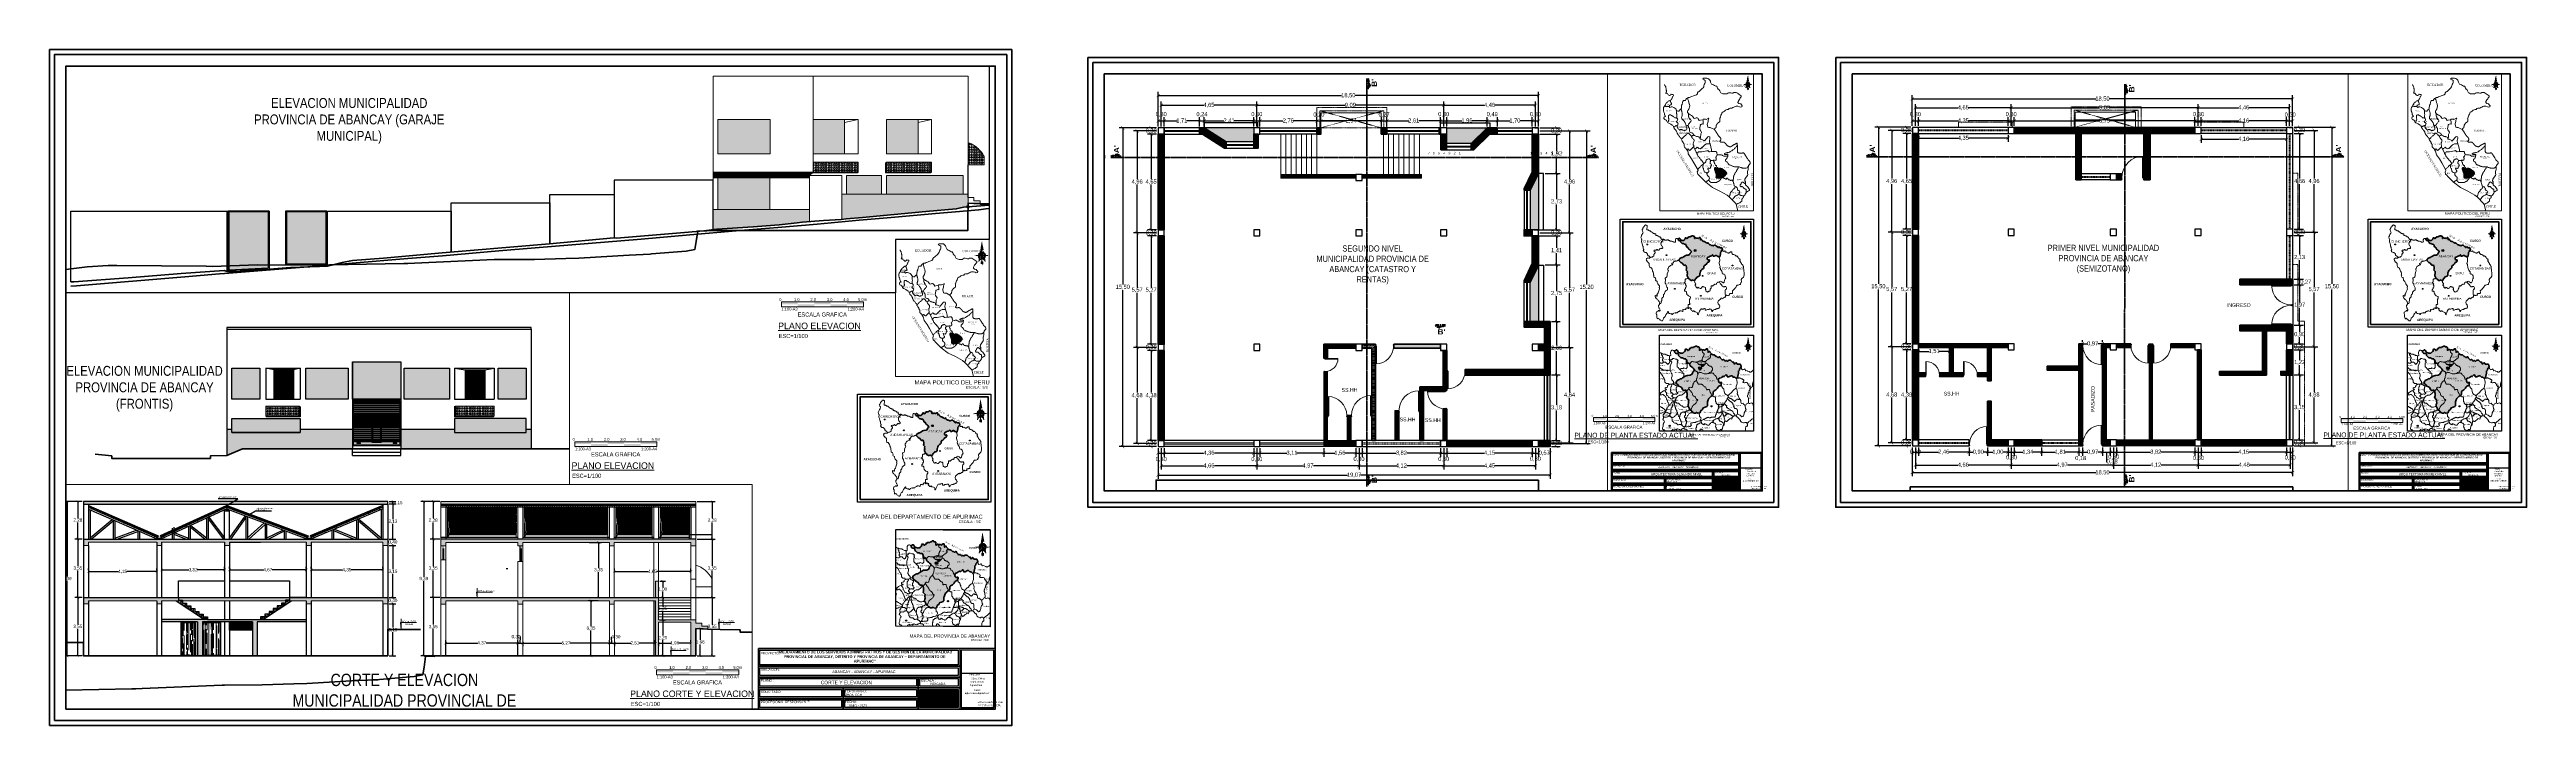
# Paper-space layout 'UBICACION' of a CAD drawing. Header units: metres. Extents: x 2 to 1508, y 1 to 412.
# The model-space entities are those that its viewports show. They can reach past a viewport. Long polylines and large blocks are cut down to what shows.
import ezdxf
from ezdxf.enums import TextEntityAlignment as Align

# ---------------------------------------------------------------- set-up
doc = ezdxf.new("R2010")
doc.units = ezdxf.units.M
doc.header["$PDMODE"] = 65
doc.linetypes.add('DASHDOTX2', pattern=[50.8, 25.4, -12.7, 0, -12.7])
doc.linetypes.add('DASHED2', pattern=[0.375, 0.25, -0.125])
for name, color, linetype in [('05', 5, 'Continuous'), ('ACOTACIÓN', 7, 'Continuous'), ('B-VALTOP ROTULO TEXTO', 7, 'Continuous'), ('ESCALA', 7, 'Continuous'), ('ESCALA A1', 7, 'Continuous'), ('ESCALA A3', 7, 'Continuous'), ('manzanas', 2, 'Continuous'), ('NORTE', 1, 'Continuous'), ('T-Natural', 94, 'Continuous'), ('TABLA DE PUNTOS', 7, 'Continuous'), ('TECHO', 7, 'Continuous'), ('TRAMATECHO2', 42, 'Continuous')]:
    doc.layers.add(name, color=color, linetype=linetype)
for name, color, linetype, lineweight in [('08', 30, 'Continuous', 5), ('5', 3, 'Continuous', 40), ('8', 250, 'Continuous', 50), ('ACH', 8, 'Continuous', 5), ('AREA DE EXCAVACION', 5, 'Continuous', 60), ('BLOQUES', 7, 'Continuous', 5), ('Cap Prov', 7, 'Continuous', 20), ('COLUMNAS', 1, 'Continuous', 30), ('CORTES', 1, 'DASHDOTX2', 50), ('COTAS', 42, 'Continuous', 5), ('Distrito', 212, 'Continuous', 20), ('Eléctricas', 30, 'Continuous', 20), ('GRADAS', 7, 'Continuous', 20), ('graf-03', 30, 'Continuous', 5), ('GRILLAS', 7, 'Continuous', 0), ('HACH', 7, 'Continuous', 0), ('HATCH MUROS', 7, 'Continuous', 0), ('HIDROLOGIA', 4, 'Continuous', 18), ('LIMITE', 184, 'Continuous', 0), ('MARCOS', 7, 'Continuous', 40), ('MEMBRETE', 251, 'Continuous', 15), ('MURO VENTANAS', 7, 'Continuous', 30), ('MUROS', 252, 'Continuous', 50), ('N-Ciudades', 250, 'Continuous', 18), ('OBRA DE ARTE FRONTAL', 5, 'DASHED2', 9), ('PARAPETO', 4, 'Continuous', 20), ('PERIMETRO', 3, 'Continuous', 15), ('Sheet', 7, 'Continuous', 50), ('TEX', 21, 'Continuous', 5), ('TEXTO', 7, 'Continuous', 0), ('TEXTO BOMPER', 171, 'Continuous', 5), ('VENTANA', 5, 'Continuous', 15), ('VENTANA ALTA', 170, 'DASHED2', 20)]:
    doc.layers.add(name, color=color, linetype=linetype, lineweight=lineweight)
doc.layers.add('AREA VERDE', color=7, linetype='Continuous', lineweight=5, true_color=0x009900)
doc.styles.add('2. Barrios', font='')
doc.styles.add('3. Barrios', font='')
doc.styles.add('Arial', font='arial.ttf')
doc.styles.add('LOCO', font='times.ttf')
doc.styles.get("Standard").update_dxf_attribs({"font": 'BELL.TTF'})
doc.styles.add('STYLE1', font='tahoma.ttf')
doc.styles.add('Tex Numeros', font='')
doc.styles.add('TEXTO BOMPER', font='')
doc.styles.add('Titulo', font='BRITANIC.TTF')
doc.styles.get('2. Barrios').set_extended_font_data('Muddy Way')
doc.styles.get('3. Barrios').set_extended_font_data('Raspoutine Medium', italic=True, bold=True)
doc.styles.get('Tex Numeros').set_extended_font_data('Roboto')
doc.styles.get('TEXTO BOMPER').set_extended_font_data('Arial Narrow', italic=True)
doc.dimstyles.new('COTA JCCH', dxfattribs={"dimtxt": 2, "dimasz": 1.5, "dimexe": 1.8, "dimexo": 0.75, "dimgap": 0.09, "dimtad": 0, "dimtih": 1, "dimtoh": 1, "dimzin": 0, "dimtxsty": 'Standard', "dimblk": 'ARCHTICK', "dimcen": 0.09, "dimazin": 0, "dimtfac": 1, "dimtofl": 0, "dimtmove": 0, "dimatfit": 0, "dimfxl": 1, "dimtolj": 1, "dimtzin": 0, "dimarcsym": 0})
doc.dimstyles.new('LEDER', dxfattribs={"dimscale": 0, "dimtxt": 0.04, "dimasz": 0.05, "dimexe": 0.08, "dimexo": 0.06, "dimgap": 0.04, "dimtad": 0, "dimrnd": 0.025, "dimdsep": 46, "dimtxsty": 'STYLE1', "dimcen": 0.1, "dimdle": 0.08, "dimclrd": 256, "dimclre": 256, "dimclrt": 2, "dimadec": 0, "dimazin": 0, "dimtfac": 1, "dimtmove": 0, "dimatfit": 0, "dimfxl": 1, "dimtolj": 1, "dimtzin": 0, "dimarcsym": 0})
pattern_1 = [(45, (1064.16979, 91.431993), (-0.011225320151336, 0.011225320151336), [])]
pattern_2 = [(45, (1071.220417, 91.431993), (-0.011225320151336, 0.011225320151336), [])]
pattern_3 = [(50, (1202.89119, 97.88085), (0.1639662020964, -0.014345176985), [0.017145, -0.188595]), (355, (1202.89119, 97.88085), (-0.0317190792825, 0.171951160715), [0.013716, -0.150876525753]), (100.4514447, (1202.90485, 97.87965), (0.1322471223813, 0.157605976721), [0.01457100792, -0.16028122014]), (46.1842, (1202.89119, 97.92657), (0.243971136803, -0.0378380951395), [0.0257175, -0.2828925]), (96.63555761, (1202.91152, 97.92342), (0.2136637206464, 0.222683512138), [0.021856520826, -0.240422047344]), (351.18415117, (1202.8912, 97.92657), (0.2136637206585, 0.222683512127), [0.020573970363, -0.226313758728]), (21, (1202.91405, 97.91514), (0.1364529521422, -0.0920386783684), [0.017145, -0.188595]), (326, (1202.91405, 97.91514), (0.055621825513, 0.16576916951), [0.013716, -0.150876]), (71.451445, (1202.92542, 97.90747), (0.1920747773508, 0.0737304919973), [0.01457100792, -0.16028094384]), (37.5, (1202.89119, 97.88085), (0.00277974292553, 0.07609953498584), [0, -0.1490472, 0, -0.153162, 0, -0.1514475]), (7.5, (1202.89119, 97.88085), (0.0601376962593, 0.0901625173363), [0, -0.0873252, 0, -0.1456182, 0, -0.0577215]), (327.5, (1202.84021, 97.88085), (0.1220315356502, -0.0051558695934), [0, -0.05715, 0, -0.178308, 0, -0.236601]), (317.5, (1202.81735, 97.88085), (0.1333162632474, 0.02288384193), [0, -0.074295, 0, -0.1184148, 0, -0.168021])]
pattern_4 = [(90, (1111.194174, 117.310314), (-0.03592102448, 0.03592102448), [0.009525, -0.06231704896]), (45, (1111.194174, 117.310314), (-0.03592102448428, 0.03592102448428), [0.009525, -0.041275]), (135, (1111.194174, 117.310314), (-0.03592102448428, -0.03592102448428), [0.009525, -0.041275])]
pattern_5 = [(0, (1111.194, 117.31), (0, 6.985), [5.08, -1.905]), (90, (1111.194, 117.31), (-6.985, 4e-16), [5.08, -1.905])]
pattern_6 = [(90, (1058.749, 131.563266), (-0.03592102448, 0.03592102448), [0.009525, -0.06231704896]), (45, (1058.749, 131.563266), (-0.03592102448428, 0.03592102448428), [0.009525, -0.041275]), (135, (1058.749, 131.563266), (-0.03592102448428, -0.03592102448428), [0.009525, -0.041275])]
pattern_7 = [(50, (1151.89076, 102.14382), (0.1639662020964, -0.014345176985), [0.017145, -0.188595]), (355, (1151.89076, 102.14382), (-0.0317190792825, 0.171951160715), [0.013716, -0.150876525753]), (100.4514447, (1151.90442, 102.14262), (0.1322471223813, 0.157605976721), [0.01457100792, -0.16028122014]), (46.1842, (1151.89076, 102.18954), (0.243971136803, -0.0378380951395), [0.0257175, -0.2828925]), (96.63555761, (1151.9111, 102.18638), (0.2136637206464, 0.222683512138), [0.021856520826, -0.240422047344]), (351.18415117, (1151.89076, 102.18954), (0.2136637206585, 0.222683512127), [0.020573970363, -0.226313758728]), (21, (1151.91362, 102.17811), (0.1364529521422, -0.0920386783684), [0.017145, -0.188595]), (326, (1151.91362, 102.1781), (0.055621825513, 0.16576916951), [0.013716, -0.150876]), (71.451445, (1151.92499, 102.17044), (0.1920747773508, 0.0737304919973), [0.01457100792, -0.16028094384]), (37.5, (1151.89076, 102.14382), (0.00277974292553, 0.07609953498584), [0, -0.1490472, 0, -0.153162, 0, -0.1514475]), (7.5, (1151.89076, 102.14382), (0.0601376962593, 0.0901625173363), [0, -0.0873252, 0, -0.1456182, 0, -0.0577215]), (327.5, (1151.83978, 102.14382), (0.1220315356502, -0.0051558695934), [0, -0.05715, 0, -0.178308, 0, -0.236601]), (317.5, (1151.81692, 102.14382), (0.1333162632474, 0.02288384193), [0, -0.074295, 0, -0.1184148, 0, -0.168021])]
pattern_8 = [(90, (1151.89076, 102.14382), (-0.22352, 0.491744), [3.3528, -0.44704, 1.1176, -0.22352]), (90, (1151.779, 102.4411), (-0.2972816, -0.22352), [0.67056, -0.0737616, 1.34112, -0.16764]), (90, (1151.70077, 102.25558), (-0.1497584, 1.162304), [1.78816, -0.312928, 0.89408, -0.22352])]
pattern_9 = [(45, (1151.89076, 102.143817), (-0.007071067811865, 0.007071067811865), [])]
pattern_10 = [(90, (1151.89076, 102.143817), (-0.01, 6e-19), [])]

# ---------------------------------------------------------------- blocks, each defined once
blk = doc.blocks.new('*U85')
at = {"layer": 'MARCOS', "lineweight": 200}
blk.add_lwpolyline([(-0.1, -0.1), (584.9, -0.1), (584.9, 410.9), (-0.1, 410.9)], close=True, dxfattribs=at)
at = {"layer": 'MARCOS'}
for points in [[(2.9, 2.9), (581.9, 2.9), (581.9, 407.9), (2.9, 407.9)], [(9.9, 9.9), (574.9, 9.9), (574.9, 400.9), (9.9, 400.9)]]:
    blk.add_lwpolyline(points, close=True, dxfattribs=at)
blk = doc.blocks.new('NORTE_01')
at = {"lineweight": 5}
h = blk.add_hatch(color=5, dxfattribs=at)
h.dxf.hatch_style = 1
h.paths.add_polyline_path([(-11, -36, -0.047737), (-10, -25, -0.020596), (-12, -24, 0.043961), (-13, -35, 0.120654), (-27, -46), (-21, -16, -0.029616), (-23, -13), (-31, -57, -0.219534)])
h.paths.add_polyline_path([(25, -23, -0.017461), (24, -25), (27, -46, 0.127904), (12, -35), (12, -32, -0.014161), (10, -33), (11, -36, -0.218039), (31, -57)])
h.paths.add_polyline_path([(-1, 54), (0, 54), (0, 56), (-2, 56, 0.085047), (-8, 33, -0.01517), (-6, 34, -0.077469)])
h = blk.add_hatch(color=5, dxfattribs=at)
h.dxf.hatch_style = 1
h.paths.add_polyline_path([(0, 102), (0, 114), (-15, 31, -0.019179), (-13, 32)])
h.paths.add_polyline_path([(9, 55), (0, 56), (0, 54), (11, 53), (0, 114), (0, 102)])
at = {"layer": 'NORTE', "lineweight": 5}
h = blk.add_hatch(color=256, dxfattribs=at)
h.set_gradient(color1=(0, 0, 255), one_color=1, tint=1)
h.paths.add_polyline_path([(-17, 9), (-17, 9), (-17, 9), (-17, 9), (-17, 9), (-17, 9), (-17, 9), (-17, 9), (-17, 9), (-17, 9), (-17, 9), (-17, 9), (-17, 9), (-18, 9), (-18, 9), (-18, 9), (-18, 9), (-18, 8), (-18, 8), (-18, 8), (-18, 8), (-18, 8), (-18, 7), (-18, 7), (-18, 7), (-18, 7), (-18, 7), (-18, 7), (-18, 7), (-18, 7), (-18, 7), (-18, 6), (-18, 6), (-18, 6), (-18, 6), (-18, 6), (-18, 6), (-18, 6), (-18, 5), (-18, 5), (-18, 5), (-18, 5), (-18, 5), (-18, 5), (-17, 5), (-17, 5), (-17, 5), (-17, 5), (-17, 5), (-17, 5), (-17, 5), (-17, 5), (-17, 5), (-17, 4), (-17, 4), (-17, 4), (-17, 4), (-17, 4), (-17, 4), (-17, 4), (-17, 4), (-17, 4), (-17, 4), (-17, 4), (-17, 4), (-17, 4), (-17, 4), (-16, 4), (-16, 3), (-16, 3), (-16, 3), (-16, 3), (-16, 3), (-16, 3), (-16, 2), (-16, 2), (-15, 2), (-15, 2), (-15, 1), (-15, 1), (-15, 1), (-15, 1), (-15, 1), (-15, 1), (-15, 1), (-15, 1), (-15, 1), (-15, 1), (-15, 1), (-15, 1), (-15, 0), (-15, 0), (-15, 0), (-15, 0), (-15, 0), (-15, 0), (-15, 0), (-15, 0), (-14, 0), (-14, 0), (-14, 0), (-14, 0), (-14, 0), (-14, 0), (-14, 0), (-14, 0), (-14, 0), (-14, 0), (-14, 0), (-14, 0), (-14, 0), (-14, 0), (-14, 0), (-14, 0), (-14, 0), (-14, 0), (-14, 0), (-14, 0), (-14, 0), (-14, 1), (-14, 1), (-14, 1), (-14, 1), (-15, 1), (-15, 1), (-15, 1), (-15, 1), (-15, 2), (-15, 2), (-15, 2), (-15, 2), (-15, 2), (-15, 2), (-15, 2), (-15, 2), (-15, 2), (-15, 2), (-15, 2), (-15, 2), (-15, 2), (-14, 2), (-14, 2), (-14, 2), (-14, 2), (-14, 2), (-14, 1), (-14, 1), (-14, 1), (-14, 1), (-14, 1), (-14, 1), (-13, 0), (-13, 0), (-13, 0), (-12, -1), (-12, -1), (-12, -1), (-12, -2), (-12, -2), (-12, -3), (-11, -3), (-11, -3), (-11, -3), (-11, -3), (-10, -3), (-10, -3), (-10, -3), (-10, -4), (-10, -4), (-10, -4), (-10, -4), (-9, -4), (-9, -4), (-9, -4), (-9, -4), (-8, -4), (-8, -4), (-8, -4), (-8, -4), (-8, -4), (-8, -4), (-8, -4), (-8, -4), (-8, -4), (-8, -4), (-8, -4), (-8, -4), (-7, -4), (-7, -4), (-7, -4), (-7, -4), (-7, -4), (-7, -4), (-7, -4), (-7, -4), (-7, -4), (-7, -4), (-7, -4), (-7, -4), (-7, -4), (-7, -5), (-7, -5), (-7, -5), (-6, -5), (-6, -5), (-6, -5), (-6, -5), (-6, -5), (-6, -5), (-6, -5), (-6, -5), (-6, -5), (-5, -5), (-5, -5), (-5, -5), (-5, -5), (-5, -5), (-5, -5), (-5, -5), (-5, -5), (-5, -5), (-5, -5), (-5, -5), (-5, -6), (-5, -6), (-4, -6), (-4, -6), (-5, -6), (-5, -6), (-5, -6), (-5, -6), (-4, -6), (-4, -6), (-4, -6), (-4, -6), (-4, -6), (-4, -6), (-4, -7), (-4, -7), (-4, -7), (-4, -7), (-4, -7), (-4, -7), (-4, -7), (-3, -7), (-3, -7), (-3, -7), (-3, -7), (-3, -7), (-3, -7), (-3, -7), (-3, -7), (-3, -7), (-3, -7), (-3, -7), (-3, -7), (-2, -7), (-2, -7), (-2, -7), (-2, -7), (-3, -7), (-2, -7), (-2, -7), (-2, -7), (-2, -7), (-2, -7), (-2, -7), (-2, -7), (-2, -7), (-2, -7), (-2, -7), (-2, -7), (-2, -7), (-2, -7), (-2, -7), (-2, -7), (-2, -7), (-2, -7), (-2, -7), (-2, -7), (-2, -7), (-2, -7), (-2, -7), (-2, -7), (-2, -7), (-2, -7), (-2, -8), (-2, -8), (-2, -8), (-2, -8), (-2, -8), (-3, -8), (-3, -8), (-3, -8), (-3, -8), (-3, -9), (-3, -9), (-3, -9), (-3, -9), (-3, -9), (-3, -9), (-3, -9), (-3, -9), (-3, -9), (-3, -10), (-3, -10), (-3, -10), (-3, -10), (-3, -10), (-3, -10), (-3, -10), (-3, -10), (-3, -10), (-3, -10), (-3, -10), (-3, -10), (-3, -10), (-3, -10), (-3, -10), (-3, -11), (-3, -11), (-3, -11), (-3, -11), (-3, -11), (-4, -11), (-4, -11), (-4, -11), (-4, -11), (-4, -11), (-4, -11), (-4, -11), (-4, -11), (-4, -11), (-4, -11), (-4, -12), (-4, -12), (-4, -12), (-4, -12), (-4, -12), (-4, -12), (-4, -12), (-4, -12), (-4, -12), (-4, -12), (-4, -12), (-4, -12), (-4, -12), (-4, -12), (-4, -13), (-4, -13), (-4, -13), (-4, -13), (-4, -13), (-4, -13), (-4, -13), (-5, -13), (-5, -13), (-5, -13), (-4, -13), (-4, -14), (-5, -14), (-5, -14), (-5, -14), (-5, -14), (-4, -14), (-4, -14), (-4, -14), (-4, -14), (-4, -15), (-3, -15), (-3, -15), (-3, -15), (-3, -15), (-3, -15), (-3, -15), (-3, -15), (-3, -15), (-3, -16), (-3, -16), (-3, -16), (-3, -16), (-3, -16), (-3, -16), (-3, -16), (-3, -16), (-3, -16), (-3, -16), (-3, -16), (-3, -16), (-3, -16), (-3, -17), (-3, -17), (-2, -17), (-2, -17), (-2, -17), (-2, -17), (-1, -17), (-1, -17), (-1, -17), (-1, -17), (-1, -18), (-1, -18), (-1, -18), (-1, -18), (-1, -18), (-1, -18), (0, -18), (0, -18), (0, -19), (0, -19), (-1, -19), (-1, -20), (-1, -20), (-1, -20), (-1, -20), (-1, -21), (-1, -21), (-1, -21), (-1, -21), (-1, -21), (-1, -22), (-1, -22), (-1, -22), (-1, -22), (-1, -23), (-1, -23), (-1, -23), (-1, -23), (-2, -23), (-2, -23), (-1, -23), (-1, -23), (-1, -23), (-1, -23), (-1, -23), (-1, -24), (-2, -24), (-2, -24), (-2, -24), (-2, -24), (-2, -24), (-2, -24), (-2, -24), (-1, -24), (-1, -24), (-2, -24), (-1, -24), (-1, -24), (-1, -24), (-1, -24), (-1, -24), (-1, -24), (-1, -24), (-1, -24), (-1, -24), (-1, -24), (-1, -24), (-1, -25), (-1, -25), (-1, -25), (-1, -25), (-2, -25), (-2, -25), (-2, -25), (-2, -25), (-2, -25), (-2, -25), (-2, -25), (-2, -25), (-2, -25), (-2, -25), (-2, -25), (-1, -25), (-1, -25), (-2, -25), (-2, -25), (-2, -25), (-2, -25), (-2, -25), (-2, -25), (-2, -26), (-2, -26), (-2, -26), (-2, -26), (-2, -26), (-2, -26), (-2, -26), (-1, -26), (-1, -26), (-1, -26), (-1, -26), (-1, -26), (-1, -26), (-1, -26), (-1, -26), (-1, -26), (-1, -26), (-1, -26), (-1, -26), (-1, -26), (0, -26), (0, -26), (0, -26), (0, -26), (-1, -26), (0, -26), (0, -26), (0, -26), (0, -26), (0, -26), (0, -26), (0, -26), (1, -26), (1, -26), (1, -26), (0, -26), (0, -26), (0, -26), (0, -25), (0, -25), (1, -25), (1, -25), (1, -25), (1, -25), (1, -25), (1, -25), (0, -25), (0, -25), (1, -25), (1, -25), (1, -25), (1, -25), (1, -25), (1, -25), (1, -24), (1, -24), (1, -24), (1, -24), (1, -24), (1, -24), (2, -24), (2, -24), (2, -24), (2, -24), (1, -24), (1, -24), (1, -24), (1, -24), (1, -24), (2, -24), (2, -24), (2, -24), (2, -24), (2, -24), (3, -24), (3, -23), (3, -23), (3, -23), (3, -23), (4, -23), (4, -23), (4, -23), (4, -23), (4, -23), (4, -23), (4, -23), (4, -22), (4, -22), (4, -22), (5, -22), (5, -22), (5, -22), (6, -22), (6, -21), (6, -21), (6, -21), (6, -21), (6, -21), (7, -21), (7, -20), (7, -20), (7, -20), (7, -20), (7, -19), (8, -19), (8, -19), (9, -19), (9, -19), (10, -18), (10, -18), (10, -17), (10, -17), (11, -16), (11, -16), (11, -15), (11, -15), (11, -15), (11, -15), (11, -15), (12, -14), (12, -14), (12, -14), (12, -13), (12, -13), (12, -13), (12, -13), (12, -13), (11, -13), (11, -13), (11, -12), (11, -12), (10, -12), (10, -12), (10, -12), (10, -12), (9, -12), (9, -12), (9, -12), (9, -12), (9, -12), (9, -12), (9, -12), (9, -12), (8, -12), (8, -12), (8, -12), (8, -12), (7, -12), (7, -12), (7, -12), (7, -12), (7, -12), (7, -12), (7, -12), (6, -12), (7, -12), (7, -12), (7, -11), (7, -11), (7, -11), (7, -11), (7, -11), (7, -10), (7, -10), (7, -10), (6, -10), (6, -9), (5, -9), (5, -9), (5, -9), (4, -9), (4, -9), (4, -9), (4, -8), (3, -8), (3, -8), (3, -8), (3, -8), (3, -8), (3, -8), (3, -8), (3, -8), (3, -8), (3, -8), (3, -8), (3, -8), (2, -8), (2, -8), (2, -8), (2, -8), (1, -8), (1, -8), (1, -8), (0, -8), (0, -8), (0, -7), (0, -7), (0, -7), (0, -7), (0, -7), (0, -7), (-1, -7), (-1, -7), (-1, -7), (-1, -7), (0, -7), (0, -7), (-1, -7), (-1, -7), (-1, -7), (-1, -7), (-1, -8), (-1, -8), (-1, -8), (-1, -8), (-1, -8), (-1, -8), (-1, -8), (-1, -8), (-1, -8), (-1, -8), (-1, -8), (-1, -8), (-1, -8), (-1, -8), (-1, -8), (-1, -8), (-1, -8), (-1, -8), (-1, -7), (-1, -7), (-1, -7), (-1, -7), (-1, -7), (-1, -7), (-1, -7), (-1, -7), (-1, -7), (-1, -7), (-1, -7), (-1, -7), (-1, -7), (-1, -7), (-1, -7), (-1, -7), (-1, -7), (-1, -7), (-1, -7), (-2, -7), (-2, -7), (-2, -7), (-2, -6), (-2, -6), (-2, -6), (-2, -7), (-2, -7), (-3, -7), (-3, -7), (-3, -7), (-3, -7), (-3, -7), (-3, -7), (-3, -7), (-3, -7), (-3, -7), (-3, -7), (-3, -6), (-3, -6), (-3, -6), (-4, -6), (-4, -6), (-4, -6), (-4, -6), (-4, -5), (-4, -5), (-4, -5), (-4, -5), (-4, -5), (-4, -5), (-4, -4), (-4, -4), (-4, -4), (-4, -4), (-4, -4), (-4, -4), (-4, -4), (-4, -4), (-4, -4), (-5, -4), (-5, -4), (-5, -4), (-5, -4), (-5, -4), (-6, -4), (-6, -4), (-6, -4), (-6, -4), (-6, -4), (-7, -4), (-7, -4), (-6, -4), (-6, -4), (-6, -4), (-6, -4), (-6, -4), (-6, -3), (-6, -3), (-6, -3), (-6, -3), (-5, -3), (-5, -3), (-5, -3), (-5, -2), (-5, -2), (-5, -2), (-5, -2), (-5, -2), (-5, -2), (-5, -2), (-6, -2), (-6, -2), (-6, -2), (-6, -2), (-6, -2), (-6, -2), (-6, -2), (-6, -2), (-6, -3), (-6, -3), (-7, -3), (-7, -3), (-7, -3), (-7, -3), (-7, -3), (-8, -3), (-8, -3), (-8, -3), (-8, -3), (-8, -3), (-8, -3), (-8, -3), (-9, -3), (-9, -2), (-9, -2), (-9, -1), (-9, -1), (-9, 0), (-9, 0), (-9, 0), (-9, 0), (-9, 1), (-9, 1), (-9, 1), (-8, 2), (-8, 2), (-8, 2), (-8, 2), (-7, 2), (-7, 2), (-7, 2), (-7, 2), (-7, 2), (-7, 2), (-7, 2), (-6, 1), (-6, 1), (-6, 2), (-6, 2), (-6, 2), (-6, 2), (-6, 2), (-5, 2), (-5, 2), (-5, 2), (-4, 2), (-4, 2), (-4, 2), (-3, 2), (-3, 2), (-3, 1), (-3, 1), (-3, 1), (-3, 1), (-3, 0), (-3, 0), (-3, 0), (-3, 0), (-2, 1), (-2, 1), (-3, 1), (-3, 2), (-3, 2), (-3, 2), (-3, 3), (-3, 3), (-2, 3), (-2, 3), (-2, 3), (-2, 3), (-2, 3), (-2, 3), (-2, 3), (-2, 3), (-2, 3), (-1, 4), (-1, 4), (-1, 4), (-1, 4), (-1, 4), (-1, 4), (-1, 4), (-1, 4), (-1, 4), (-1, 4), (-1, 4), (-1, 4), (-1, 5), (-1, 5), (-1, 5), (-1, 5), (-1, 5), (-1, 6), (0, 6), (0, 6), (0, 6), (0, 7), (0, 7), (0, 7), (1, 7), (1, 7), (1, 7), (1, 7), (1, 7), (1, 7), (1, 8), (1, 8), (2, 8), (2, 8), (2, 8), (2, 8), (3, 8), (3, 8), (3, 8), (3, 9), (3, 9), (3, 9), (3, 9), (3, 9), (3, 9), (3, 8), (3, 8), (3, 8), (3, 8), (4, 8), (4, 8), (4, 8), (4, 9), (5, 9), (5, 9), (5, 9), (5, 9), (5, 9), (5, 9), (5, 9), (5, 9), (5, 9), (5, 9), (4, 9), (4, 9), (4, 9), (4, 9), (4, 9), (4, 10), (4, 10), (4, 10), (4, 10), (4, 10), (3, 10), (3, 10), (3, 10), (3, 10), (3, 9), (3, 9), (3, 9), (3, 10), (3, 10), (3, 10), (3, 10), (3, 10), (4, 10), (4, 10), (4, 11), (3, 11), (3, 10), (3, 10), (2, 10), (2, 10), (2, 10), (1, 10), (1, 9), (1, 9), (1, 10), (1, 10), (1, 10), (2, 10), (2, 10), (2, 10), (2, 11), (3, 11), (3, 11), (4, 11), (4, 11), (5, 11), (5, 11), (6, 11), (6, 12), (7, 12), (7, 12), (7, 12), (7, 12), (7, 12), (7, 12), (6, 12), (6, 12), (6, 13), (6, 13), (6, 13), (6, 13), (6, 13), (6, 13), (6, 12), (6, 12), (5, 12), (5, 12), (5, 12), (5, 13), (5, 13), (6, 13), (6, 13), (6, 13), (6, 13), (6, 13), (6, 13), (6, 13), (6, 13), (6, 13), (6, 13), (6, 13), (6, 13), (6, 13), (5, 13), (5, 13), (5, 13), (5, 13), (5, 13), (5, 13), (5, 13), (5, 14), (5, 14), (5, 14), (5, 14), (5, 14), (5, 14), (5, 14), (4, 14), (4, 14), (4, 14), (4, 14), (5, 14), (5, 14), (5, 14), (5, 14), (5, 14), (5, 14), (5, 14), (4, 14), (4, 14), (5, 14), (5, 14), (5, 14), (5, 14), (5, 14), (4, 14), (4, 15), (4, 15), (4, 15), (4, 15), (4, 15), (4, 15), (4, 15), (4, 15), (4, 15), (4, 15), (4, 16), (4, 16), (3, 15), (4, 15), (3, 15), (3, 15), (3, 15), (3, 15), (3, 15), (3, 15), (3, 15), (2, 15), (2, 15), (2, 15), (2, 15), (2, 15), (2, 16), (2, 16), (2, 16), (2, 16), (2, 16), (2, 16), (1, 16), (1, 16), (1, 16), (1, 16), (1, 16), (1, 17), (1, 17), (0, 17), (0, 17), (0, 17), (0, 17), (-1, 17), (-1, 17), (-1, 17), (-1, 17), (-1, 17), (-1, 17), (-1, 16), (-1, 16), (-1, 16), (-1, 16), (-1, 16), (-1, 16), (-1, 16), (-1, 16), (-1, 16), (-1, 15), (-1, 15), (-1, 15), (-2, 15), (-2, 15), (-1, 15), (-1, 15), (-1, 15), (-1, 15), (-1, 14), (-1, 14), (-1, 14), (-1, 13), (-2, 13), (-2, 13), (-2, 13), (-2, 13), (-2, 13), (-2, 13), (-2, 12), (-2, 12), (-2, 12), (-2, 12), (-2, 12), (-2, 12), (-2, 12), (-2, 12), (-3, 12), (-3, 12), (-3, 12), (-3, 13), (-3, 13), (-3, 13), (-4, 13), (-4, 13), (-4, 13), (-5, 14), (-5, 14), (-5, 14), (-5, 14), (-6, 14), (-6, 14), (-7, 14), (-7, 14), (-7, 14), (-7, 15), (-7, 15), (-7, 15), (-7, 15), (-7, 15), (-7, 15), (-7, 16), (-7, 16), (-7, 17), (-6, 17), (-6, 17), (-5, 17), (-5, 17), (-5, 18), (-5, 18), (-5, 18), (-5, 18), (-5, 18), (-5, 18), (-5, 18), (-6, 18), (-6, 18), (-6, 18), (-6, 18), (-5, 18), (-5, 18), (-5, 18), (-5, 18), (-5, 18), (-4, 18), (-4, 18), (-4, 18), (-4, 19), (-4, 19), (-4, 19), (-4, 19), (-4, 19), (-4, 19), (-4, 19), (-4, 19), (-4, 19), (-3, 19), (-3, 19), (-4, 19), (-4, 19), (-4, 19), (-4, 19), (-4, 19), (-3, 19), (-3, 19), (-3, 19), (-3, 19), (-3, 19), (-3, 19), (-3, 19), (-3, 19), (-3, 19), (-3, 19), (-3, 19), (-3, 20), (-3, 20), (-3, 20), (-3, 20), (-3, 20), (-3, 20), (-3, 20), (-4, 20), (-4, 20), (-4, 20), (-4, 20), (-4, 20), (-4, 20), (-3, 20), (-3, 20), (-4, 19), (-4, 19), (-4, 19), (-4, 19), (-4, 19), (-4, 19), (-4, 19), (-4, 19), (-5, 19), (-5, 19), (-5, 19), (-5, 19), (-5, 19), (-5, 20), (-5, 20), (-5, 20), (-5, 20), (-5, 20), (-5, 20), (-5, 20), (-5, 19), (-6, 19), (-6, 20), (-6, 20), (-6, 20), (-6, 20), (-6, 20), (-6, 20), (-6, 20), (-6, 20), (-7, 20), (-7, 20), (-7, 19), (-7, 19), (-7, 19), (-7, 19), (-7, 19), (-7, 19), (-7, 19), (-7, 19), (-7, 19), (-8, 19), (-8, 19), (-8, 19), (-8, 19), (-8, 19), (-8, 19), (-8, 19), (-8, 19), (-8, 19), (-8, 19), (-8, 19), (-8, 19), (-8, 19), (-8, 19), (-9, 19), (-9, 19), (-9, 19), (-9, 19), (-9, 19), (-9, 19), (-10, 19), (-10, 19), (-10, 19), (-10, 19), (-10, 19), (-10, 19), (-10, 19), (-11, 19), (-11, 19), (-11, 19), (-11, 19), (-11, 19), (-11, 19), (-11, 19), (-11, 18), (-11, 18), (-11, 18), (-11, 18), (-11, 18), (-11, 18), (-11, 18), (-12, 18), (-12, 18), (-12, 18), (-11, 18), (-12, 18), (-12, 18), (-12, 18), (-12, 18), (-12, 18), (-12, 18), (-12, 18), (-13, 18), (-13, 18), (-13, 18), (-13, 18), (-13, 18), (-13, 18), (-14, 18), (-15, 18), (-15, 18), (-16, 18), (-16, 18), (-16, 18), (-16, 18), (-16, 18), (-16, 18), (-16, 18), (-16, 18), (-16, 18), (-17, 18), (-17, 18), (-17, 18), (-17, 18), (-17, 18), (-17, 18), (-18, 17), (-18, 17), (-18, 17), (-19, 17), (-19, 17), (-20, 17), (-20, 17), (-21, 16), (-21, 16), (-22, 15), (-22, 15), (-22, 14), (-22, 14), (-23, 14), (-23, 14), (-23, 13), (-23, 13), (-23, 13), (-23, 13), (-23, 12), (-23, 12), (-24, 12), (-24, 12), (-24, 11), (-24, 11), (-24, 11), (-24, 11), (-24, 11), (-24, 11), (-24, 11), (-24, 11), (-23, 11), (-23, 11), (-23, 11), (-23, 11), (-23, 12), (-23, 12), (-23, 12), (-23, 12), (-23, 12), (-23, 12), (-23, 12), (-23, 12), (-23, 12), (-22, 12), (-22, 12), (-22, 12), (-22, 13), (-22, 13), (-22, 13), (-22, 13), (-22, 13), (-22, 13), (-22, 13), (-22, 13), (-21, 13), (-21, 13), (-21, 13), (-21, 13), (-20, 13), (-20, 13), (-20, 13), (-19, 13), (-19, 13), (-19, 13), (-19, 13), (-19, 13), (-19, 12), (-19, 12), (-19, 12), (-19, 12), (-19, 12), (-19, 12), (-19, 12), (-19, 12), (-19, 12), (-19, 12), (-19, 12), (-19, 12), (-19, 12), (-19, 12), (-19, 11), (-19, 11), (-19, 11), (-18, 11), (-18, 11), (-18, 11), (-18, 11), (-18, 11), (-18, 11), (-18, 11), (-18, 11), (-18, 11), (-18, 11), (-18, 11), (-18, 10), (-18, 10), (-18, 10), (-18, 10), (-18, 10), (-18, 10), (-18, 10), (-18, 10), (-18, 10), (-18, 10), (-17, 10), (-17, 10), (-17, 10), (-17, 10), (-17, 10), (-17, 10), (-17, 10), (-17, 9)])
h = blk.add_hatch(color=256, dxfattribs=at)
h.set_gradient(color1=(0, 0, 255), one_color=1, tint=1)
h.paths.add_polyline_path([(-12, 20), (-12, 20), (-12, 20), (-13, 20), (-13, 20), (-13, 20), (-13, 20), (-13, 20), (-13, 20), (-13, 20), (-14, 20), (-14, 20), (-15, 20), (-15, 20), (-15, 20), (-15, 20), (-15, 20), (-16, 19), (-16, 19), (-16, 19), (-16, 19), (-16, 19), (-16, 19), (-16, 19), (-15, 19), (-15, 19), (-15, 19), (-15, 19), (-15, 19), (-15, 19), (-15, 19), (-15, 19), (-15, 19), (-15, 19), (-14, 20), (-14, 20), (-14, 20), (-14, 20), (-14, 20), (-14, 20), (-14, 20), (-14, 20), (-14, 20), (-13, 20), (-13, 20), (-13, 20), (-13, 19), (-13, 19), (-14, 19), (-14, 19), (-14, 19), (-14, 19), (-14, 19), (-14, 19), (-14, 19), (-13, 19), (-13, 19), (-13, 19), (-13, 19), (-13, 19), (-13, 19), (-13, 19), (-14, 19), (-14, 19), (-14, 19), (-14, 19), (-13, 19), (-13, 19), (-13, 19), (-13, 19), (-13, 19), (-13, 19), (-13, 19), (-11, 19), (-11, 19), (-11, 19), (-11, 19), (-10, 19), (-10, 19), (-10, 19), (-9, 19), (-9, 19), (-9, 19), (-9, 19), (-10, 19), (-10, 19), (-10, 19), (-10, 19), (-10, 20), (-10, 20), (-9, 20), (-9, 20), (-9, 20), (-9, 20), (-9, 20), (-9, 20), (-9, 20), (-10, 20), (-10, 20), (-10, 20), (-10, 20), (-10, 20), (-10, 20), (-10, 21), (-10, 21), (-11, 21), (-11, 21), (-11, 20), (-12, 20), (-12, 20), (-12, 20), (-12, 20), (-12, 20), (-12, 20), (-12, 20)])
h.paths.add_polyline_path([(-12, 21), (-12, 21), (-12, 21), (-12, 21), (-12, 21), (-12, 21), (-12, 21), (-12, 21), (-12, 21), (-12, 21), (-12, 21), (-12, 21), (-12, 21), (-12, 21), (-12, 21), (-12, 21), (-12, 21), (-11, 21), (-11, 21), (-11, 21), (-10, 22), (-10, 22), (-10, 22), (-10, 22), (-10, 22), (-11, 22), (-11, 22), (-11, 22), (-11, 22), (-11, 22), (-11, 22), (-11, 22), (-12, 22), (-12, 22), (-13, 22), (-13, 22), (-13, 22), (-13, 22), (-13, 22), (-14, 21), (-14, 21), (-14, 21), (-14, 21), (-14, 21), (-14, 21), (-14, 21), (-14, 21), (-14, 21), (-14, 21), (-14, 21), (-14, 21), (-13, 21), (-13, 21), (-13, 21), (-13, 21), (-13, 21), (-13, 21), (-13, 21), (-13, 22), (-13, 21), (-13, 21), (-13, 21), (-13, 21), (-13, 21), (-13, 21), (-13, 21), (-13, 21), (-13, 21), (-13, 21)])
h.paths.add_polyline_path([(-7, 21), (-7, 21), (-7, 20), (-7, 20), (-8, 20), (-7, 20), (-7, 20), (-8, 20), (-7, 20), (-7, 20), (-7, 20), (-6, 20), (-6, 20), (-6, 20), (-6, 20), (-6, 20), (-6, 21), (-6, 21), (-7, 21), (-7, 21), (-7, 21)])
h.paths.add_polyline_path([(-9, 21), (-9, 21), (-9, 21), (-9, 21), (-9, 21), (-9, 21), (-9, 21), (-9, 21), (-9, 21), (-9, 21), (-9, 21), (-9, 21), (-9, 21), (-9, 21), (-9, 21), (-9, 21), (-9, 21), (-9, 21), (-9, 21), (-9, 21), (-9, 21), (-8, 21), (-8, 20), (-8, 20), (-8, 20), (-8, 21), (-8, 21), (-8, 21), (-8, 21), (-8, 21), (-8, 21), (-8, 21), (-8, 21), (-8, 21), (-8, 21), (-8, 21), (-8, 21), (-8, 21), (-8, 21), (-8, 21), (-8, 21), (-8, 21), (-8, 21), (-8, 21), (-8, 21), (-8, 21), (-8, 21), (-8, 21), (-8, 22), (-7, 22), (-8, 22), (-8, 22), (-8, 21), (-8, 21), (-8, 21), (-8, 21), (-8, 21), (-8, 21), (-8, 21), (-8, 21), (-8, 21), (-9, 21), (-9, 21), (-9, 21), (-9, 21), (-9, 21), (-8, 21), (-8, 21), (-9, 21), (-9, 21)])
h.paths.add_polyline_path([(-8, 20), (-8, 20), (-8, 20), (-8, 20), (-8, 19), (-8, 19), (-8, 19), (-7, 19), (-7, 20), (-8, 20), (-8, 20), (-8, 20), (-8, 20), (-8, 20), (-8, 20), (-8, 20)])
h = blk.add_hatch(color=256, dxfattribs=at)
h.set_gradient(color1=(0, 0, 255), one_color=1, tint=1)
h.paths.add_polyline_path([(-3, 17), (-3, 18), (-3, 18), (-3, 18), (-3, 17), (-3, 17), (-3, 17), (-2, 17), (-2, 17), (-2, 17), (-3, 17), (-3, 18), (-3, 18), (-3, 18), (-3, 18), (-3, 18), (-3, 18), (-3, 18), (-4, 18), (-4, 18), (-4, 18), (-4, 18), (-4, 18), (-4, 17), (-5, 17), (-5, 17), (-5, 17), (-4, 17), (-4, 17), (-4, 17), (-4, 17), (-4, 17), (-4, 17), (-4, 17), (-4, 17), (-4, 17)])
h.paths.add_polyline_path([(-6, 22), (-6, 22), (-7, 22), (-7, 22), (-7, 22), (-7, 21), (-7, 21), (-7, 21), (-7, 21), (-7, 21), (-7, 21), (-7, 21), (-7, 21), (-7, 21), (-7, 21), (-7, 21), (-7, 21), (-7, 21), (-7, 21), (-7, 21), (-7, 21), (-7, 21), (-7, 21), (-7, 21), (-7, 21), (-6, 21), (-6, 21), (-6, 21), (-6, 21), (-6, 21), (-6, 21), (-6, 22), (-5, 22), (-5, 22), (-6, 22), (-6, 22), (-6, 22)])
h.paths.add_polyline_path([(-5, 24), (-5, 24), (-5, 24), (-5, 24), (-5, 24), (-4, 24), (-4, 24), (-4, 24), (-4, 24), (-4, 24), (-4, 24), (-4, 24), (-4, 24), (-4, 24), (-4, 24), (-4, 24), (-4, 24), (-4, 24), (-5, 24), (-5, 24), (-5, 24), (-5, 24), (-5, 24), (-5, 24), (-5, 24), (-6, 24), (-6, 24), (-6, 24), (-6, 24), (-6, 24), (-6, 24), (-6, 24), (-6, 24), (-6, 24), (-7, 24), (-7, 24), (-7, 24), (-7, 24), (-7, 24), (-6, 24), (-6, 24), (-6, 24), (-6, 24), (-6, 24), (-6, 24)])
h.paths.add_polyline_path([(-8, 23), (-8, 23), (-9, 23), (-9, 23), (-9, 23), (-9, 23), (-9, 23), (-9, 23), (-9, 23), (-8, 23), (-8, 23), (-8, 23), (-8, 23), (-8, 23), (-8, 23), (-8, 23), (-8, 23)])
h = blk.add_hatch(color=256, dxfattribs=at)
h.set_gradient(color1=(0, 0, 255), one_color=1, tint=1)
h.paths.add_polyline_path([(-8, 22), (-8, 22), (-8, 22), (-8, 22), (-8, 22), (-8, 23), (-8, 23), (-8, 23), (-8, 23), (-8, 23), (-8, 23), (-8, 22), (-8, 22), (-8, 22), (-8, 22), (-9, 22), (-9, 22), (-9, 22), (-9, 22), (-9, 22), (-9, 22), (-9, 22), (-9, 22), (-9, 22), (-9, 22), (-9, 22), (-9, 22), (-8, 22), (-8, 22), (-8, 22)])
h.paths.add_polyline_path([(-7, 23), (-7, 23), (-7, 23), (-7, 23), (-7, 23), (-7, 23), (-7, 23), (-7, 23), (-7, 23), (-7, 23), (-7, 23), (-7, 23)])
h.paths.add_polyline_path([(-7, 23), (-6, 23), (-6, 23), (-6, 23), (-6, 23), (-6, 23), (-7, 23), (-7, 23), (-7, 23), (-7, 23), (-7, 23), (-7, 23), (-7, 23), (-7, 23), (-7, 23), (-7, 23), (-7, 23)])
h.paths.add_polyline_path([(-8, 22), (-8, 22), (-8, 22), (-8, 22), (-8, 22), (-8, 22), (-8, 22), (-8, 22), (-8, 22), (-8, 22), (-8, 22), (-8, 22), (-8, 22), (-8, 22)])
h.paths.add_polyline_path([(-5, 22), (-5, 22), (-5, 22), (-5, 22), (-5, 22), (-5, 22), (-4, 22), (-4, 22), (-4, 22), (-4, 22), (-4, 22), (-4, 22), (-4, 22), (-4, 23), (-4, 23), (-4, 23), (-4, 23), (-4, 23), (-4, 23), (-4, 23), (-4, 23), (-5, 23), (-5, 22), (-5, 22), (-5, 23), (-5, 23), (-5, 23), (-6, 23), (-6, 22), (-6, 22), (-6, 22), (-6, 22), (-6, 22), (-6, 22), (-5, 22), (-5, 22), (-5, 22), (-5, 22)])
h.paths.add_polyline_path([(-6, 23), (-6, 23), (-6, 23), (-6, 23), (-6, 23), (-6, 23), (-6, 23), (-6, 23), (-6, 23), (-6, 23)])
h.paths.add_polyline_path([(-3, 23), (-4, 23), (-4, 22), (-4, 22), (-3, 22), (-3, 22), (-3, 22), (-3, 22), (-3, 22), (-3, 22), (-2, 22), (-2, 22), (-2, 22), (-2, 23), (-2, 23), (-2, 23), (-2, 23), (-2, 23), (-3, 23), (-3, 23), (-3, 23)])
h = blk.add_hatch(color=256, dxfattribs=at)
h.set_gradient(color1=(0, 0, 255), one_color=1, tint=1)
h.paths.add_polyline_path([(7, 21), (7, 21), (7, 21), (7, 20), (6, 20), (6, 20), (6, 20), (6, 20), (6, 20), (6, 20), (6, 20), (6, 19), (6, 19), (7, 19), (7, 19), (7, 18), (7, 18), (7, 18), (8, 18), (8, 17), (8, 17), (8, 17), (8, 17), (8, 17), (8, 17), (9, 17), (9, 17), (9, 17), (9, 17), (10, 17), (10, 17), (10, 17), (10, 17), (10, 16), (10, 16), (11, 16), (11, 16), (11, 16), (11, 17), (11, 17), (11, 17), (11, 17), (11, 17), (11, 17), (11, 17), (11, 17), (11, 18), (11, 18), (11, 18), (11, 18), (11, 18), (11, 18), (11, 18), (11, 18), (11, 18), (11, 18), (11, 19), (11, 19), (11, 19), (11, 19), (11, 19), (11, 19), (11, 19), (11, 19), (11, 19), (11, 19), (12, 19), (12, 19), (12, 19), (12, 19), (12, 19), (12, 19), (12, 19), (13, 19), (13, 20), (13, 20), (13, 20), (13, 20), (13, 20), (13, 20), (13, 20), (13, 20), (13, 20), (13, 20), (13, 20), (13, 20), (13, 20), (13, 20), (14, 20), (14, 20), (14, 21), (14, 21), (14, 21), (14, 21), (14, 21), (13, 21), (13, 21), (13, 21), (13, 22), (13, 22), (13, 22), (13, 22), (13, 22), (13, 22), (13, 22), (13, 22), (13, 22), (13, 22), (13, 22), (12, 22), (12, 22), (12, 22), (12, 22), (12, 22), (12, 22), (12, 22), (12, 22), (12, 22), (12, 22), (12, 22), (13, 22), (13, 22), (13, 22), (12, 22), (12, 23), (12, 23), (12, 23), (12, 23), (12, 23), (12, 23), (12, 23), (12, 23), (12, 23), (12, 23), (11, 23), (11, 23), (11, 23), (11, 23), (11, 23), (11, 23), (11, 23), (11, 23), (10, 23), (10, 23), (11, 23), (11, 23), (11, 23), (11, 23), (11, 23), (11, 23), (11, 23), (11, 24), (11, 24), (10, 24), (10, 24), (10, 24), (10, 24), (10, 24), (10, 24), (10, 24), (10, 24), (10, 24), (10, 24), (10, 24), (10, 24), (9, 24), (9, 24), (9, 24), (9, 24), (9, 24), (9, 24), (9, 24), (9, 25), (9, 25), (9, 24), (9, 24), (9, 25), (8, 25), (8, 25), (8, 25), (8, 25), (8, 25), (8, 25), (7, 25), (7, 25), (7, 25), (7, 25), (6, 25), (6, 25), (6, 25), (6, 25), (6, 25), (6, 25), (6, 25), (6, 25), (6, 25), (6, 25), (6, 25), (6, 25), (5, 25), (5, 25), (5, 25), (5, 25), (4, 25), (4, 25), (4, 25), (3, 25), (3, 25), (2, 25), (1, 25), (-1, 25), (-2, 25), (-2, 25), (-2, 25), (-3, 25), (-3, 25), (-3, 25), (-3, 25), (-3, 25), (-3, 25), (-4, 25), (-4, 25), (-4, 25), (-4, 25), (-4, 25), (-5, 25), (-5, 25), (-5, 25), (-5, 25), (-5, 25), (-5, 25), (-5, 25), (-5, 25), (-5, 25), (-5, 25), (-5, 25), (-5, 25), (-5, 25), (-5, 25), (-5, 25), (-5, 25), (-5, 25), (-4, 25), (-4, 24), (-4, 25), (-4, 25), (-4, 25), (-4, 25), (-4, 25), (-4, 25), (-4, 25), (-4, 25), (-3, 25), (-3, 25), (-3, 25), (-3, 25), (-3, 25), (-3, 25), (-3, 25), (-3, 25), (-3, 25), (-3, 25), (-3, 25), (-2, 25), (-2, 25), (-2, 25), (-2, 25), (-2, 25), (-1, 25), (-1, 25), (-1, 25), (-1, 25), (-1, 25), (-1, 25), (-1, 25), (-1, 25), (-2, 25), (-2, 25), (-2, 25), (-2, 25), (-2, 25), (-2, 24), (-2, 24), (-2, 24), (-2, 24), (-2, 24), (-2, 24), (-3, 24), (-3, 24), (-2, 24), (-2, 24), (-2, 24), (-2, 24), (-2, 24), (-2, 24), (-2, 24), (-2, 24), (-2, 24), (-2, 24), (-2, 24), (-3, 24), (-3, 24), (-3, 24), (-3, 24), (-3, 24), (-3, 24), (-3, 24), (-3, 24), (-4, 24), (-4, 24), (-4, 24), (-4, 24), (-4, 24), (-4, 24), (-3, 24), (-3, 24), (-3, 24), (-3, 24), (-3, 24), (-3, 24), (-3, 24), (-3, 24), (-3, 24), (-3, 24), (-3, 24), (-3, 24), (-3, 24), (-3, 24), (-4, 24), (-4, 24), (-4, 24), (-4, 24), (-4, 24), (-4, 24), (-4, 24), (-4, 24), (-4, 24), (-3, 24), (-3, 24), (-3, 24), (-3, 23), (-3, 23), (-3, 23), (-3, 23), (-3, 23), (-3, 23), (-3, 23), (-3, 23), (-3, 23), (-4, 23), (-4, 23), (-4, 23), (-4, 23), (-4, 23), (-4, 23), (-4, 23), (-4, 23), (-4, 23), (-4, 23), (-5, 23), (-5, 23), (-5, 23), (-5, 23), (-4, 23), (-4, 23), (-4, 23), (-4, 23), (-3, 23), (-3, 23), (-3, 23), (-3, 23), (-3, 23), (-3, 23), (-3, 23), (-3, 23), (-3, 23), (-2, 23), (-2, 23), (-2, 23), (-2, 23), (-2, 23), (-2, 23), (-1, 23), (-1, 23), (-1, 23), (-1, 23), (-1, 23), (-1, 23), (-2, 23), (-2, 23), (-2, 23), (-2, 23), (-2, 23), (-2, 23), (-2, 23), (-2, 23), (-1, 23), (-1, 24), (-1, 24), (-1, 24), (-1, 24), (-1, 24), (-1, 24), (0, 24), (0, 24), (0, 24), (0, 24), (0, 24), (0, 24), (0, 24), (1, 24), (1, 24), (1, 24), (1, 25), (1, 25), (2, 25), (2, 25), (2, 25), (2, 25), (2, 25), (2, 25), (2, 25), (2, 25), (3, 25), (3, 25), (3, 25), (3, 25), (4, 25), (4, 25), (4, 25), (4, 25), (3, 25), (3, 25), (3, 25), (2, 25), (2, 25), (2, 24), (2, 24), (2, 24), (2, 24), (3, 24), (3, 24), (2, 24), (2, 24), (2, 24), (2, 24), (2, 24), (2, 24), (2, 24), (2, 24), (2, 24), (3, 24), (3, 24), (3, 24), (3, 24), (4, 24), (4, 24), (4, 24), (4, 24), (4, 24), (4, 24), (4, 23), (4, 23), (5, 23), (5, 23), (5, 23), (5, 23), (5, 23), (5, 23), (5, 22), (5, 22), (5, 22), (5, 22), (5, 22), (5, 22), (5, 22), (5, 22), (6, 22), (6, 22), (6, 22), (6, 22), (6, 22), (6, 22), (6, 22), (6, 22), (5, 21), (6, 21), (6, 21), (6, 21), (6, 21), (6, 21), (6, 21), (6, 21), (6, 21), (6, 21), (7, 21)])
h = blk.add_hatch(color=256, dxfattribs=at)
h.set_gradient(color1=(0, 0, 255), one_color=1, tint=1)
h.paths.add_polyline_path([(0, 18), (0, 18), (0, 18), (0, 18), (0, 18), (-1, 18), (-1, 18), (-1, 18), (-1, 18), (0, 18), (0, 18), (0, 18), (1, 18), (1, 18), (1, 17), (1, 17), (2, 17), (2, 17), (2, 17), (2, 17), (3, 17), (3, 17), (3, 17), (3, 17), (2, 17), (2, 17), (2, 17), (2, 17), (3, 17), (3, 17), (3, 17), (3, 17), (3, 17), (3, 18), (3, 18), (3, 18), (3, 18), (2, 18), (2, 18), (2, 19), (2, 19), (3, 19), (3, 19), (3, 19), (3, 19), (3, 18), (3, 18), (3, 18), (3, 18), (4, 18), (4, 18), (4, 18), (4, 18), (4, 18), (4, 18), (4, 18), (4, 18), (4, 19), (4, 19), (4, 19), (5, 19), (5, 19), (4, 19), (4, 19), (4, 19), (4, 19), (3, 19), (3, 19), (3, 19), (2, 19), (2, 20), (1, 20), (1, 20), (1, 20), (0, 19), (0, 19), (0, 19), (0, 19), (0, 18)])
h.paths.add_polyline_path([(-1, 20), (-1, 20), (0, 20), (-1, 20), (-1, 20), (-1, 20), (-1, 20), (-1, 20), (0, 20), (0, 20), (0, 20), (0, 20), (0, 20), (1, 20), (1, 20), (2, 20), (2, 20), (2, 20), (2, 20), (2, 20), (2, 20), (2, 20), (2, 20), (2, 20), (2, 20), (2, 20), (2, 20), (2, 20), (2, 21), (2, 21), (2, 21), (1, 21), (1, 21), (1, 21), (0, 21), (0, 21), (0, 21), (-1, 21), (-1, 21), (-1, 21), (-2, 21), (-2, 21), (-2, 21), (-2, 21), (-2, 21), (-2, 21), (-2, 21), (-2, 21), (-2, 21), (-2, 21), (-2, 21), (-2, 22), (-2, 22), (-2, 22), (-2, 22), (-3, 22), (-3, 22), (-4, 22), (-4, 22), (-5, 22), (-5, 22), (-5, 22), (-5, 21), (-5, 21), (-5, 21), (-5, 21), (-5, 21), (-5, 21), (-5, 21), (-5, 21), (-5, 21), (-4, 21), (-5, 20), (-5, 20), (-5, 20), (-5, 20), (-5, 20), (-5, 20), (-5, 20), (-5, 20), (-4, 20), (-4, 20), (-4, 20), (-3, 20), (-2, 20), (-2, 20), (-2, 20), (-2, 21), (-2, 21), (-1, 20), (-1, 20), (-1, 20)])
h = blk.add_hatch(color=256, dxfattribs=at)
h.set_gradient(color1=(0, 0, 255), one_color=1, tint=1)
h.paths.add_polyline_path([(6, 10), (6, 10), (6, 10), (6, 10), (6, 10), (6, 10), (6, 10), (6, 10), (6, 10), (6, 10), (7, 10), (7, 10), (7, 10), (7, 10), (7, 10), (7, 10), (7, 9), (7, 9), (7, 9), (7, 10), (8, 10), (8, 10), (8, 9), (8, 9), (8, 9), (8, 9), (8, 9), (8, 10), (8, 10), (8, 10), (8, 10), (8, 10), (8, 10), (8, 10), (8, 10), (8, 10), (7, 10), (7, 11), (7, 11), (7, 11), (7, 11), (7, 11), (7, 11), (6, 11), (6, 11)])
h = blk.add_hatch(color=256, dxfattribs=at)
h.set_gradient(color1=(0, 0, 255), one_color=1, tint=1)
h.paths.add_polyline_path([(14, 19), (14, 19), (14, 19), (14, 19), (14, 19), (14, 19), (14, 19), (14, 19), (14, 19), (14, 19), (14, 19), (14, 19), (14, 19), (14, 19), (14, 19), (14, 19), (14, 18), (14, 18), (14, 18), (14, 18), (14, 18), (14, 18), (14, 18), (15, 18), (15, 18), (15, 18), (15, 18), (16, 18), (16, 18), (16, 18), (16, 18), (16, 18), (16, 18), (16, 18), (16, 18), (16, 19), (16, 19), (15, 19), (15, 19), (15, 19), (15, 19), (15, 19), (15, 19)])
h = blk.add_hatch(color=256, dxfattribs=at)
h.set_gradient(color1=(0, 0, 255), one_color=1, tint=1)
h.paths.add_polyline_path([(25, 4), (25, 4), (25, 4), (25, 4), (24, 4), (24, 5), (24, 5), (24, 5), (24, 5), (24, 5), (24, 5), (24, 6), (24, 6), (24, 6), (23, 6), (23, 6), (23, 6), (23, 6), (22, 6), (22, 6), (21, 6), (21, 6), (21, 6), (20, 6), (20, 6), (20, 6), (20, 6), (20, 6), (20, 5), (20, 5), (20, 5), (20, 5), (19, 4), (19, 4), (19, 4), (19, 4), (19, 3), (19, 3), (19, 3), (18, 3), (18, 3), (18, 3), (18, 2), (18, 2), (18, 1), (18, 1), (18, 1), (18, 1), (18, 0), (18, 0), (18, -1), (18, -1), (17, -1), (18, -2), (18, -2), (18, -2), (18, -2), (18, -3), (18, -3), (19, -3), (19, -4), (19, -4), (19, -4), (19, -4), (19, -4), (20, -5), (20, -5), (20, -5), (20, -5), (20, -5), (21, -5), (21, -5), (21, -5), (21, -5), (21, -5), (21, -5), (22, -5), (22, -4), (22, -4), (22, -4), (22, -4), (23, -4), (23, -4), (23, -4), (23, -4), (23, -4), (23, -4), (23, -5), (23, -5), (23, -5), (24, -5), (24, -5), (24, -5), (24, -5), (24, -5), (24, -6), (24, -6), (23, -6), (23, -6), (23, -7), (24, -7), (24, -7), (24, -7), (24, -8), (24, -8), (24, -8), (24, -9), (24, -9), (24, -9), (24, -9), (23, -9), (23, -10), (23, -10), (23, -10), (23, -10), (23, -10), (23, -10), (23, -10), (23, -10), (23, -11), (23, -11), (23, -11), (23, -11), (23, -11), (23, -11), (23, -12), (23, -12), (23, -12), (23, -12), (23, -13), (23, -13), (23, -13), (23, -13), (23, -14), (23, -14, 0.141377), (27, 0, 0.035556), (26, 4), (26, 4), (26, 4), (26, 4), (26, 4), (25, 4), (25, 4), (25, 4), (25, 4), (25, 4), (25, 4), (25, 4), (25, 4)])
h = blk.add_hatch(color=256, dxfattribs=at)
h.set_gradient(color1=(0, 0, 255), one_color=1, tint=1)
h.paths.add_polyline_path([(20, 13), (20, 13), (20, 13), (20, 13), (20, 13), (20, 13), (20, 13), (20, 13), (20, 13), (20, 12), (20, 12), (20, 12), (20, 12), (20, 12), (20, 12), (20, 12), (20, 12), (20, 12), (20, 12), (20, 12), (20, 12), (20, 12), (20, 12), (20, 12), (20, 12), (20, 12), (20, 12), (20, 12), (20, 12), (21, 12), (21, 12), (21, 12), (21, 12), (21, 12), (21, 12), (21, 12), (21, 12), (21, 12), (21, 12), (21, 12), (21, 12), (21, 13), (21, 13), (20, 13), (20, 13), (20, 13), (20, 13), (20, 13), (20, 13), (20, 13), (20, 13), (20, 13), (20, 13), (20, 13)])
h.paths.add_polyline_path([(20, 14), (20, 14), (20, 14), (20, 14), (20, 14), (20, 14), (20, 14), (19, 14), (19, 14), (19, 15), (19, 15), (19, 15), (19, 15), (19, 15), (19, 14), (19, 14), (19, 14), (19, 14), (19, 14), (19, 14), (19, 14), (19, 13), (20, 13), (20, 13), (20, 13), (20, 13), (20, 14), (20, 14), (20, 14), (20, 14), (20, 14), (20, 14)])
h.paths.add_polyline_path([(19, 13), (19, 14), (19, 14), (19, 14), (19, 14), (19, 14), (19, 14), (19, 14), (19, 14), (19, 14), (19, 13), (19, 13), (19, 13), (18, 13), (18, 13), (18, 13), (18, 13), (18, 13), (18, 13), (19, 13), (19, 12), (19, 13), (19, 13), (19, 13), (19, 13), (19, 13), (19, 13), (19, 13), (19, 13)])
h.paths.add_polyline_path([(21, 14), (21, 14), (21, 14), (22, 14), (22, 14), (22, 14), (22, 14), (22, 14), (22, 13), (22, 13), (22, 13), (22, 13), (22, 13), (22, 13), (22, 13), (22, 13), (22, 13), (22, 13), (22, 12), (23, 12), (23, 12), (23, 12), (23, 12), (23, 12), (23, 13), (23, 13), (23, 13, 0.034829), (21, 16), (21, 16), (21, 15), (21, 15), (21, 15), (21, 15), (21, 14)])
h = blk.add_hatch(color=256, dxfattribs=at)
h.set_gradient(color1=(0, 0, 255), one_color=1, tint=1)
h.paths.add_polyline_path([(22, 10), (22, 10), (23, 9), (23, 9), (22, 9), (22, 9), (22, 8), (23, 9), (23, 9), (23, 9), (23, 9), (23, 9), (23, 9), (23, 8), (23, 8), (24, 8), (24, 8), (24, 8), (24, 8), (24, 9), (24, 9), (23, 9), (23, 9), (24, 9), (24, 9), (24, 9), (24, 9), (24, 9), (24, 8), (24, 8), (24, 8), (24, 8), (25, 8), (25, 8), (25, 8), (25, 8), (24, 8), (24, 8), (24, 8), (24, 8), (24, 8), (24, 8), (25, 7), (25, 7), (25, 7), (25, 7), (25, 7), (25, 7), (25, 6), (25, 6), (25, 6), (25, 6), (25, 6), (26, 6), (26, 6), (26, 6), (26, 5), (26, 5, 0.074857), (23, 12), (23, 12), (23, 12), (23, 12), (24, 12), (24, 12), (24, 11), (24, 11), (24, 11), (23, 11), (23, 11), (23, 12), (23, 12), (23, 12), (23, 11), (23, 11), (23, 12), (23, 12), (23, 12), (23, 12), (23, 12), (22, 12), (22, 12), (22, 12), (22, 12), (22, 12), (22, 12), (22, 12), (22, 12), (21, 12), (21, 12), (21, 12), (21, 12), (21, 11), (21, 11), (21, 11), (21, 11), (21, 11), (21, 11), (21, 11), (21, 11), (21, 11), (20, 11), (21, 11), (21, 11), (20, 11), (20, 11), (20, 11), (20, 11), (20, 11), (20, 11), (20, 11), (20, 11), (20, 11), (20, 11), (20, 11), (21, 11), (21, 10), (21, 10), (21, 10), (21, 10), (21, 9), (21, 9), (21, 9), (20, 9), (20, 9), (20, 9), (20, 9), (19, 9), (19, 9), (19, 9), (19, 9), (19, 9), (19, 9), (19, 9), (19, 8), (19, 8), (19, 8), (19, 8), (19, 7), (19, 7), (19, 7), (20, 7), (20, 7), (20, 7), (20, 7), (20, 7), (20, 7), (20, 7), (20, 7), (20, 6), (20, 6), (21, 7), (21, 7), (21, 7), (21, 7), (21, 7), (21, 7), (21, 7), (21, 7), (22, 7), (21, 7), (21, 7), (22, 8), (22, 8), (22, 8), (22, 8), (22, 8), (22, 9), (22, 9), (22, 9), (22, 9), (22, 9)])
h = blk.add_hatch(color=256, dxfattribs=at)
h.set_gradient(color1=(0, 0, 255), one_color=1, tint=1)
h.paths.add_polyline_path([(-1, -2), (-1, -2), (-1, -2), (-1, -2), (-1, -2), (-1, -2), (-1, -2), (-1, -2), (0, -2), (0, -2), (0, -3), (0, -2), (0, -2), (-1, -2), (-1, -2), (-1, -2), (-2, -2), (-2, -1), (-2, -1), (-3, -1), (-3, -1), (-3, -1), (-4, -1), (-4, -1), (-4, -1), (-4, -1), (-4, -1), (-4, -2), (-4, -2), (-4, -2), (-4, -1), (-4, -1), (-3, -1), (-3, -1), (-3, -1), (-3, -1), (-3, -1), (-3, -1), (-2, -2), (-2, -2), (-2, -2), (-2, -2), (-2, -2), (-2, -2), (-2, -2), (-2, -2), (-2, -2), (-1, -2)])
h.paths.add_polyline_path([(1, -3), (1, -3), (1, -3), (1, -3), (1, -3), (0, -3), (1, -3), (1, -3), (1, -3), (1, -3), (1, -3), (1, -3), (1, -3), (1, -3), (1, -3), (1, -3), (1, -3), (2, -3), (2, -3), (2, -3), (2, -3), (2, -3), (2, -3), (2, -3), (2, -3), (2, -3), (2, -3), (1, -2), (1, -2), (1, -2)])
h.paths.add_polyline_path([(3, -3), (3, -3), (3, -3), (3, -3), (3, -3), (3, -3), (3, -3), (3, -3), (3, -3), (3, -3), (3, -3), (3, -3)])
at = {"layer": 'NORTE', "color": 5, "lineweight": 5}
for points in [[(57, 0), (-57, 0)], [(-17, 20), (-31, -57)], [(-15, 22), (-27, -46)], [(0, -75), (0, 125)], [(0, -75), (8, -80), (8, -60), (0, -55), (-8, -60), (-8, -79), (0, -75)]]:
    blk.add_lwpolyline(points, dxfattribs=at)
at = {"layer": 'NORTE', "color": 164, "lineweight": 5}
for points in [[(0, -26), (0, -26), (0, -26), (0, -26), (0, -26), (0, -26), (-1, -26), (0, -26), (0, -26), (0, -26), (0, -26), (-1, -26), (-1, -26), (-1, -26), (-1, -26), (-1, -26), (-1, -26), (-1, -26), (-1, -26), (-1, -26), (-1, -26), (-1, -26), (-1, -26), (-1, -26), (-1, -26), (-1, -26), (-1, -26), (-2, -26), (-2, -26), (-2, -26), (-2, -26), (-2, -26), (-2, -26), (-2, -26), (-2, -26), (-2, -25), (-2, -25), (-2, -25), (-2, -25), (-2, -25), (-2, -25), (-2, -25), (-1, -25), (-1, -25), (-1, -25), (-2, -25), (-2, -25), (-2, -25), (-2, -25), (-2, -25), (-2, -25), (-2, -25), (-2, -25), (-2, -25), (-2, -25), (-2, -25), (-2, -25), (-2, -25), (-2, -25), (-2, -25), (-2, -25), (-2, -25), (-1, -25), (-1, -25), (-1, -25), (-1, -25), (-1, -25), (-1, -24), (-1, -24), (-1, -24), (-1, -24), (-1, -24), (-1, -24), (-1, -24), (-1, -24), (-1, -24), (-1, -24), (-1, -24), (-1, -24), (-1, -24), (-2, -24), (-2, -24), (-1, -24), (-1, -24), (-1, -24), (-2, -24), (-2, -24), (-2, -24), (-2, -24), (-2, -24), (-2, -24), (-2, -24), (-2, -24), (-1, -24), (-1, -23), (-1, -23), (-1, -23), (-1, -23), (-1, -23), (-2, -23), (-2, -23), (-2, -23), (-1, -23), (-1, -23), (-1, -23), (-1, -23), (-1, -22), (-1, -22), (-1, -22), (-1, -22), (-1, -21), (-1, -21), (-1, -21), (-1, -21), (-1, -21), (-1, -20), (-1, -20), (-1, -20), (-1, -20), (-1, -19), (0, -19), (0, -19), (0, -18), (0, -18), (-1, -18), (-1, -18), (-1, -18), (-1, -18), (-1, -18), (-1, -18), (-1, -17), (-1, -17), (-1, -17), (-1, -17), (-2, -17), (-2, -17), (-2, -17), (-2, -17), (-3, -17), (-3, -17), (-3, -16), (-3, -16), (-3, -16), (-3, -16), (-3, -16), (-3, -16), (-3, -16), (-3, -16), (-3, -16), (-3, -16), (-3, -16), (-3, -16), (-3, -16), (-3, -15), (-3, -15), (-3, -15), (-3, -15), (-3, -15), (-3, -15), (-3, -15), (-3, -15), (-4, -15), (-4, -14), (-4, -14), (-4, -14), (-4, -14), (-5, -14), (-5, -14), (-5, -14), (-5, -14), (-4, -14), (-4, -13), (-5, -13), (-5, -13), (-5, -13), (-4, -13), (-4, -13), (-4, -13), (-4, -13), (-4, -13), (-4, -13), (-4, -13), (-4, -12), (-4, -12), (-4, -12), (-4, -12), (-4, -12), (-4, -12), (-4, -12), (-4, -12), (-4, -12), (-4, -12), (-4, -12), (-4, -12), (-4, -12), (-4, -12), (-4, -11), (-4, -11), (-4, -11), (-4, -11), (-4, -11), (-4, -11), (-4, -11), (-4, -11), (-4, -11), (-4, -11), (-3, -11), (-3, -11), (-3, -11), (-3, -11), (-3, -11), (-3, -10), (-3, -10), (-3, -10), (-3, -10), (-3, -10), (-3, -10), (-3, -10), (-3, -10), (-3, -10), (-3, -10), (-3, -10), (-3, -10), (-3, -10), (-3, -10), (-3, -10), (-3, -10), (-3, -10), (-3, -9), (-3, -9), (-3, -9), (-3, -9), (-3, -9), (-3, -9), (-3, -9), (-3, -9), (-3, -9), (-3, -8), (-3, -8), (-3, -8), (-3, -8), (-2, -8), (-2, -8), (-2, -8), (-2, -8), (-2, -8), (-2, -7), (-2, -7), (-2, -7), (-2, -7), (-2, -7), (-2, -7), (-2, -7), (-2, -7), (-2, -7), (-2, -7), (-2, -7), (-2, -7), (-2, -7), (-2, -7), (-2, -7), (-2, -7), (-2, -7), (-2, -7), (-2, -7), (-2, -7), (-2, -7), (-2, -7), (-2, -7), (-2, -7), (-2, -7), (-2, -7), (-2, -7), (-3, -7), (-2, -7), (-2, -7), (-2, -7), (-2, -7), (-3, -7), (-3, -7), (-3, -7), (-3, -7), (-3, -7), (-3, -7), (-3, -7), (-3, -7), (-3, -7), (-3, -7), (-3, -7), (-3, -7), (-3, -7), (-4, -7), (-4, -7), (-4, -7), (-4, -7), (-4, -7), (-4, -7), (-4, -7), (-4, -6), (-4, -6), (-4, -6), (-4, -6), (-4, -6), (-4, -6), (-5, -6), (-5, -6), (-5, -6), (-5, -6), (-4, -6), (-4, -6), (-5, -6), (-5, -6), (-5, -5), (-5, -5), (-5, -5), (-5, -5), (-5, -5), (-5, -5), (-5, -5), (-5, -5), (-5, -5), (-5, -5), (-5, -5), (-5, -5), (-5, -5), (-6, -5), (-6, -5), (-6, -5), (-6, -5), (-6, -5), (-6, -5), (-6, -5), (-6, -5), (-6, -5), (-7, -5), (-7, -5), (-7, -5), (-7, -4), (-7, -4), (-7, -4), (-7, -4), (-7, -4), (-7, -4), (-7, -4), (-7, -4), (-7, -4), (-7, -4), (-7, -4), (-7, -4), (-7, -4), (-7, -4), (-7, -4), (-7, -4), (-8, -4), (-8, -4), (-8, -4), (-8, -4), (-8, -4), (-8, -4), (-8, -4), (-8, -4), (-8, -4), (-8, -4), (-8, -4), (-8, -4), (-9, -4), (-9, -4), (-9, -4), (-9, -4), (-10, -4), (-10, -4), (-10, -4), (-10, -4), (-10, -3), (-10, -3), (-10, -3), (-11, -3), (-11, -3), (-11, -3), (-11, -3), (-12, -3), (-12, -2), (-12, -2), (-12, -1), (-12, -1), (-12, -1), (-13, 0), (-13, 0), (-13, 0), (-14, 1), (-14, 1), (-14, 1), (-14, 1), (-14, 1), (-14, 1), (-14, 2), (-14, 2), (-14, 2), (-14, 2), (-14, 2), (-15, 2), (-15, 2), (-15, 2), (-15, 2), (-15, 2), (-15, 2), (-15, 2), (-15, 2), (-15, 2), (-15, 2), (-15, 2), (-15, 2), (-15, 2), (-15, 2), (-15, 2), (-15, 1), (-15, 1), (-15, 1), (-15, 1), (-14, 1), (-14, 1), (-14, 1), (-14, 1), (-14, 0), (-14, 0), (-14, 0), (-14, 0), (-14, 0), (-14, 0), (-14, 0), (-14, 0), (-14, 0), (-14, 0), (-14, 0), (-14, 0), (-14, 0), (-14, 0), (-14, 0), (-14, 0), (-14, 0), (-14, 0), (-14, 0), (-14, 0), (-14, 0), (-14, 0), (-15, 0), (-15, 0), (-15, 0), (-15, 0), (-15, 0), (-15, 0), (-15, 0), (-15, 0), (-15, 1), (-15, 1), (-15, 1), (-15, 1), (-15, 1), (-15, 1), (-15, 1), (-15, 1), (-15, 1), (-15, 1), (-15, 1), (-15, 1), (-15, 2), (-15, 2), (-16, 2), (-16, 2), (-16, 3), (-16, 3), (-16, 3), (-16, 3), (-16, 3), (-16, 3), (-16, 4), (-17, 4), (-17, 4), (-17, 4), (-17, 4), (-17, 4), (-17, 4), (-17, 4), (-17, 4), (-17, 4), (-17, 4), (-17, 4), (-17, 4), (-17, 4), (-17, 4), (-17, 5), (-17, 5), (-17, 5), (-17, 5), (-17, 5), (-17, 5), (-17, 5), (-17, 5), (-17, 5), (-18, 5), (-18, 5), (-18, 5), (-18, 5), (-18, 5), (-18, 5), (-18, 6), (-18, 6), (-18, 6), (-18, 6), (-18, 6), (-18, 6), (-18, 6), (-18, 7), (-18, 7), (-18, 7), (-18, 7), (-18, 7), (-18, 7), (-18, 7), (-18, 7), (-18, 7), (-18, 7), (-18, 8), (-18, 8), (-18, 8), (-18, 8), (-18, 8), (-18, 9), (-18, 9), (-18, 9), (-18, 9), (-17, 9), (-17, 9), (-17, 9), (-17, 9), (-17, 9), (-17, 9), (-17, 9), (-17, 9), (-17, 9), (-17, 9), (-17, 9), (-17, 9), (-17, 9), (-17, 9), (-17, 9), (-17, 9), (-17, 10), (-17, 10), (-17, 10), (-17, 10), (-17, 10), (-17, 10), (-17, 10), (-18, 10), (-18, 10), (-18, 10), (-18, 10), (-18, 10), (-18, 10), (-18, 10), (-18, 10), (-18, 10), (-18, 10), (-18, 11), (-18, 11), (-18, 11), (-18, 11), (-18, 11), (-18, 11), (-18, 11), (-18, 11), (-18, 11), (-18, 11), (-18, 11), (-19, 11), (-19, 11), (-19, 11), (-19, 12), (-19, 12), (-19, 12), (-19, 12), (-19, 12), (-19, 12), (-19, 12), (-19, 12), (-19, 12), (-19, 12), (-19, 12), (-19, 12), (-19, 12), (-19, 12), (-19, 13), (-19, 13), (-19, 13), (-19, 13), (-19, 13), (-20, 13), (-20, 13), (-20, 13), (-21, 13), (-21, 13), (-21, 13), (-21, 13), (-22, 13), (-22, 13), (-22, 13), (-22, 13), (-22, 13), (-22, 13), (-22, 13), (-22, 13), (-22, 12), (-22, 12), (-22, 12), (-23, 12), (-23, 12), (-23, 12), (-23, 12), (-23, 12), (-23, 12), (-23, 12), (-23, 12), (-23, 12), (-23, 11), (-23, 11), (-23, 11), (-23, 11), (-24, 11), (-24, 11), (-24, 11), (-24, 11), (-24, 11), (-24, 11), (-24, 11), (-24, 11), (-24, 12), (-24, 12), (-23, 12), (-23, 12), (-23, 13), (-23, 13), (-23, 13), (-23, 13), (-23, 14), (-23, 14), (-22, 14), (-22, 14), (-22, 15), (-22, 15), (-21, 16), (-21, 16), (-20, 17), (-20, 17), (-19, 17), (-19, 17), (-18, 17), (-18, 17), (-18, 17), (-17, 18), (-17, 18), (-17, 18), (-17, 18), (-17, 18), (-17, 18), (-16, 18), (-16, 18), (-16, 18), (-16, 18), (-16, 18), (-16, 18), (-16, 18), (-16, 18), (-16, 18), (-15, 18), (-15, 18), (-14, 18), (-13, 18), (-13, 19), (-13, 19), (-13, 19), (-13, 19), (-13, 19), (-14, 19), (-14, 19), (-14, 19), (-14, 19), (-13, 19), (-13, 19), (-13, 19), (-13, 19), (-13, 19), (-13, 19), (-13, 19), (-14, 19), (-14, 19), (-14, 19), (-14, 19), (-14, 19), (-14, 19), (-14, 19), (-13, 19), (-13, 19), (-13, 20), (-13, 20), (-13, 20), (-14, 20), (-14, 20), (-14, 20), (-14, 20), (-14, 20), (-14, 20), (-14, 20), (-14, 20), (-14, 20), (-15, 19), (-15, 19), (-15, 19), (-15, 19), (-15, 19), (-15, 19), (-15, 19), (-15, 19), (-15, 19), (-15, 19), (-16, 19), (-16, 19), (-16, 19), (-16, 19), (-16, 19), (-16, 19), (-16, 19), (-15, 20), (-15, 20), (-15, 20), (-15, 20), (-15, 20), (-14, 20), (-14, 20), (-13, 20), (-13, 20), (-13, 20), (-13, 20), (-13, 20), (-13, 20), (-13, 20), (-12, 20), (-12, 20), (-12, 20), (-12, 20), (-12, 20), (-12, 20), (-12, 20), (-12, 20), (-12, 20), (-12, 20), (-11, 20), (-11, 21), (-11, 21), (-10, 21), (-10, 21), (-10, 20), (-10, 20), (-10, 20), (-10, 20), (-10, 20), (-10, 20), (-9, 20), (-9, 20), (-9, 20), (-9, 20), (-9, 20), (-9, 20), (-9, 20), (-10, 20), (-10, 20), (-10, 19), (-10, 19), (-10, 19), (-10, 19), (-9, 19), (-9, 19), (-9, 19), (-9, 19), (-10, 19), (-10, 19), (-10, 19), (-11, 19), (-11, 19), (-11, 19), (-11, 19), (-13, 19), (-13, 19), (-13, 19)], [(0, 114), (-15, 31)], [(-14, 21), (-14, 21), (-14, 21), (-13, 22), (-13, 22), (-13, 22), (-13, 22), (-13, 22), (-12, 22), (-12, 22), (-11, 22), (-11, 22), (-11, 22), (-11, 22), (-11, 22), (-11, 22), (-11, 22), (-10, 22), (-10, 22), (-10, 22), (-10, 22), (-10, 22), (-11, 21), (-11, 21), (-11, 21), (-12, 21), (-12, 21), (-12, 21), (-12, 21), (-12, 21), (-12, 21), (-12, 21), (-12, 21), (-12, 21), (-12, 21), (-12, 21), (-12, 21), (-12, 21), (-12, 21), (-12, 21), (-12, 21), (-12, 21), (-13, 21), (-13, 21), (-13, 21), (-13, 21), (-13, 21), (-13, 21), (-13, 21), (-13, 21), (-13, 21), (-13, 21), (-13, 22), (-13, 21), (-13, 21), (-13, 21), (-13, 21), (-13, 21), (-13, 21), (-13, 21), (-14, 21), (-14, 21), (-14, 21), (-14, 21), (-14, 21), (-14, 21), (-14, 21), (-14, 21), (-14, 21), (-14, 21), (-14, 21)], [(0, 102), (-13, 32)], [(-1, -7), (-1, -7), (-1, -7), (-1, -7), (-1, -7), (-1, -7), (-1, -7), (-1, -7), (-1, -7), (-1, -7), (-1, -7), (-1, -7), (-1, -7), (-1, -7), (-1, -7), (-1, -7), (-1, -7), (-1, -7), (-2, -7), (-2, -7), (-2, -7), (-2, -6), (-2, -6), (-2, -6), (-2, -7), (-2, -7), (-3, -7), (-3, -7), (-3, -7), (-3, -7), (-3, -7), (-3, -7), (-3, -7), (-3, -7), (-3, -7), (-3, -7), (-3, -6), (-3, -6), (-3, -6), (-4, -6), (-4, -6), (-4, -6), (-4, -6), (-4, -5), (-4, -5), (-4, -5), (-4, -5), (-4, -5), (-4, -5), (-4, -4), (-4, -4), (-4, -4), (-4, -4), (-4, -4), (-4, -4), (-4, -4), (-4, -4), (-4, -4), (-5, -4), (-5, -4), (-5, -4), (-5, -4), (-5, -4), (-6, -4), (-6, -4), (-6, -4), (-6, -4), (-6, -4), (-7, -4), (-7, -4), (-6, -4), (-6, -4), (-6, -4), (-6, -4), (-6, -4), (-6, -3), (-6, -3), (-6, -3), (-6, -3), (-5, -3), (-5, -3), (-5, -3), (-5, -3), (-5, -2), (-5, -2), (-5, -2), (-5, -2), (-5, -2), (-5, -2), (-5, -2), (-6, -2), (-6, -2), (-6, -2), (-6, -2), (-6, -2), (-6, -2), (-6, -2), (-6, -2), (-6, -3), (-6, -3), (-7, -3), (-7, -3), (-7, -3), (-7, -3), (-7, -3), (-8, -3), (-8, -3), (-8, -3), (-8, -3), (-8, -3), (-8, -3), (-8, -3), (-9, -3), (-9, -2), (-9, -2), (-9, -1), (-9, -1), (-9, 0), (-9, 0), (-9, 0), (-9, 0), (-9, 1), (-9, 1), (-9, 1), (-8, 2), (-8, 2), (-8, 2), (-8, 2), (-7, 2), (-7, 2), (-7, 2), (-7, 2), (-7, 2), (-7, 2), (-7, 2), (-6, 1), (-6, 1), (-6, 2), (-6, 2), (-6, 2), (-6, 2), (-6, 2), (-5, 2), (-5, 2), (-5, 2), (-4, 2), (-4, 2), (-4, 2), (-3, 2), (-3, 2), (-3, 1), (-3, 1), (-3, 1), (-3, 1), (-3, 0), (-3, 0), (-3, 0), (-3, 0), (-2, 1), (-2, 1), (-3, 1), (-3, 2), (-3, 2), (-3, 2), (-3, 3), (-3, 3), (-2, 3), (-2, 3), (-2, 3), (-2, 3), (-2, 3), (-2, 3), (-2, 3), (-2, 3), (-2, 3), (-1, 4), (-1, 4), (-1, 4), (-1, 4), (-1, 4), (-1, 4), (-1, 4), (-1, 4), (-1, 4), (-1, 4), (-1, 4), (-1, 4), (-1, 4), (-1, 5), (-1, 5), (-1, 5), (-1, 5), (-1, 5), (-1, 6), (0, 6), (0, 6), (0, 6), (0, 7), (0, 7), (0, 7), (1, 7), (1, 7), (1, 7), (1, 7), (1, 7), (1, 7), (1, 8), (1, 8), (2, 8), (2, 8), (2, 8), (2, 8), (3, 8), (3, 8), (3, 8), (3, 9), (3, 9), (3, 9), (3, 9), (3, 9), (3, 9), (3, 8), (3, 8), (3, 8), (3, 8), (4, 8), (4, 8), (4, 8), (4, 9), (5, 9), (5, 9), (5, 9), (5, 9), (5, 9), (5, 9), (5, 9), (5, 9), (5, 9), (5, 9), (4, 9), (4, 9), (4, 9), (4, 9), (4, 9), (4, 10), (4, 10), (4, 10), (4, 10), (4, 10), (3, 10), (3, 10), (3, 10), (3, 10), (3, 9), (3, 9), (3, 9), (3, 10), (3, 10), (3, 10), (3, 10), (3, 10), (4, 10), (4, 10), (4, 11), (3, 11), (3, 10), (3, 10), (2, 10), (2, 10), (2, 10), (1, 10), (1, 9), (1, 9), (1, 10), (1, 10), (1, 10), (2, 10), (2, 10), (2, 10), (2, 11), (3, 11), (3, 11), (4, 11), (4, 11), (5, 11), (5, 11), (6, 11), (6, 12), (7, 12), (7, 12), (7, 12), (7, 12), (7, 12), (7, 12), (6, 12), (6, 12), (6, 13), (6, 13), (6, 13), (6, 13), (6, 13), (6, 13), (6, 12), (6, 12), (5, 12), (5, 12), (5, 12), (5, 12), (5, 13), (5, 13), (6, 13), (6, 13), (6, 13), (6, 13), (6, 13), (6, 13), (6, 13), (6, 13), (6, 13), (6, 13), (6, 13), (6, 13), (6, 13), (5, 13), (5, 13), (5, 13), (5, 13), (5, 13), (5, 13), (5, 13), (5, 14), (5, 14), (5, 14), (5, 14), (5, 14), (5, 14), (5, 14), (5, 14), (5, 14), (4, 14), (4, 14), (4, 14), (4, 14), (5, 14), (5, 14), (5, 14), (5, 14), (5, 14), (5, 14), (5, 14), (4, 14), (4, 14), (5, 14), (5, 14), (5, 14), (5, 14), (5, 14), (4, 14), (4, 15), (4, 15), (4, 15), (4, 15), (4, 15), (4, 15), (4, 15), (4, 15), (4, 15), (4, 15), (4, 16), (4, 16), (3, 15), (4, 15), (3, 15), (3, 15), (3, 15), (3, 15), (3, 15), (3, 15), (3, 15), (2, 15), (2, 15), (2, 15), (2, 15), (2, 15), (2, 16), (2, 16), (2, 16), (2, 16), (2, 16), (2, 16), (1, 16), (1, 16), (1, 16), (1, 16), (1, 16), (1, 17), (1, 17), (0, 17), (0, 17), (0, 17), (0, 17), (-1, 17), (-1, 17), (-1, 17), (-1, 17), (-1, 17), (-1, 17), (-1, 16), (-1, 16), (-1, 16), (-1, 16), (-1, 16), (-1, 16), (-1, 16), (-1, 16), (-1, 16), (-1, 15), (-1, 15), (-1, 15), (-2, 15), (-2, 15), (-1, 15), (-1, 15), (-1, 15), (-1, 15), (-1, 14), (-1, 14), (-1, 14), (-1, 13), (-2, 13), (-2, 13), (-2, 13), (-2, 13), (-2, 13), (-2, 13), (-2, 12), (-2, 12), (-2, 12), (-2, 12), (-2, 12), (-2, 12), (-2, 12), (-2, 12), (-3, 12), (-3, 12), (-3, 12), (-3, 13), (-3, 13), (-3, 13), (-4, 13), (-4, 13), (-4, 13), (-5, 14), (-5, 14), (-5, 14), (-5, 14), (-6, 14), (-6, 14), (-7, 14), (-7, 14), (-7, 14), (-7, 15), (-7, 15), (-7, 15), (-7, 15), (-7, 15), (-7, 15), (-7, 16), (-7, 16), (-7, 17), (-6, 17), (-6, 17), (-5, 17), (-5, 17), (-5, 18), (-5, 18), (-5, 18), (-5, 18), (-5, 18), (-5, 18), (-5, 18), (-6, 18), (-6, 18), (-6, 18), (-6, 18), (-5, 18), (-5, 18), (-5, 18), (-5, 18), (-5, 18), (-4, 18), (-4, 18), (-4, 18), (-4, 19), (-4, 19), (-4, 19), (-4, 19), (-4, 19), (-4, 19), (-4, 19), (-4, 19), (-4, 19), (-3, 19), (-3, 19), (-4, 19), (-4, 19), (-4, 19), (-4, 19), (-4, 19), (-3, 19), (-3, 19), (-3, 19), (-3, 19), (-3, 19), (-3, 19), (-3, 19), (-3, 19), (-3, 19), (-3, 19), (-3, 19), (-3, 20), (-3, 20), (-3, 20), (-3, 20), (-3, 20), (-3, 20), (-3, 20), (-4, 20), (-4, 20), (-4, 20), (-4, 20), (-4, 20), (-4, 20), (-3, 20), (-3, 20), (-4, 19), (-4, 19), (-4, 19), (-4, 19), (-4, 19), (-4, 19), (-4, 19), (-4, 19), (-5, 19), (-5, 19), (-5, 19), (-5, 19), (-5, 19), (-5, 20), (-5, 20), (-5, 20), (-5, 20), (-5, 20), (-5, 20), (-5, 20), (-5, 19), (-6, 19), (-6, 20), (-6, 20), (-6, 20), (-6, 20), (-6, 20), (-6, 20), (-6, 20), (-6, 20), (-7, 20), (-7, 20), (-7, 19), (-7, 19), (-7, 19), (-7, 19), (-7, 19), (-7, 19), (-7, 19), (-7, 19), (-7, 19), (-8, 19), (-8, 19), (-8, 19), (-8, 19), (-8, 19), (-8, 19), (-8, 19), (-8, 19), (-8, 19), (-8, 19), (-8, 19), (-8, 19), (-8, 19), (-8, 19), (-8, 19), (-9, 19), (-9, 19), (-9, 19), (-9, 19), (-9, 19), (-9, 19), (-10, 19), (-10, 19), (-10, 19), (-10, 19), (-10, 19), (-10, 19), (-10, 19), (-11, 19), (-11, 19), (-11, 19), (-11, 19), (-11, 19), (-11, 19), (-11, 19), (-11, 18), (-11, 18), (-11, 18), (-11, 18), (-11, 18), (-11, 18), (-11, 18), (-11, 18), (-11, 18), (-12, 18), (-12, 18), (-12, 18), (-11, 18), (-12, 18), (-12, 18), (-12, 18), (-12, 18), (-12, 18), (-12, 18), (-12, 18), (-13, 18), (-13, 18), (-13, 18), (-13, 18), (-13, 18), (-13, 18)], [(-9, 23), (-9, 23), (-9, 23), (-9, 23), (-9, 23), (-8, 23), (-8, 23), (-8, 23), (-8, 23), (-8, 23), (-8, 23), (-8, 23), (-8, 23), (-8, 23), (-8, 23), (-8, 23), (-9, 23), (-9, 23), (-9, 23)], [(-9, 22), (-9, 22), (-9, 22), (-9, 22), (-9, 22), (-8, 22), (-8, 22), (-8, 22), (-8, 22), (-8, 23), (-8, 23), (-8, 23), (-8, 23), (-8, 23), (-8, 23), (-8, 22), (-8, 22), (-8, 22), (-8, 22), (-8, 22), (-8, 22), (-8, 22), (-8, 22), (-9, 22), (-9, 22), (-9, 22), (-9, 22), (-9, 22), (-9, 22), (-9, 22), (-9, 22)], [(-9, 21), (-9, 21), (-9, 21), (-9, 21), (-9, 21), (-9, 21), (-9, 21), (-9, 21), (-9, 21), (-9, 21), (-8, 21), (-8, 20), (-8, 20), (-8, 20), (-8, 21), (-8, 21), (-8, 21), (-8, 21), (-8, 21), (-8, 21), (-8, 21), (-8, 21), (-8, 21), (-8, 21), (-8, 21), (-8, 21), (-8, 21), (-8, 21), (-8, 21), (-8, 21), (-8, 21), (-8, 21), (-8, 21), (-8, 21), (-8, 21), (-8, 21), (-8, 21), (-8, 21), (-8, 22), (-7, 22), (-8, 22), (-8, 22), (-8, 21), (-8, 21), (-8, 21), (-8, 21), (-8, 21), (-8, 21), (-8, 21), (-8, 21), (-8, 21), (-9, 21), (-9, 21), (-9, 21), (-9, 21), (-9, 21), (-8, 21), (-8, 21), (-9, 21), (-9, 21), (-9, 21), (-9, 21), (-9, 21), (-9, 21), (-9, 21), (-9, 21), (-9, 21), (-9, 21), (-9, 21), (-9, 21), (-9, 21), (-9, 21)], [(-8, 22), (-8, 22), (-8, 22), (-8, 22), (-8, 22), (-8, 22), (-8, 22), (-8, 22), (-8, 22), (-8, 22), (-8, 22), (-8, 22), (-8, 22), (-8, 22), (-8, 22), (-8, 22)], [(-8, 20), (-7, 20), (-7, 20), (-7, 20), (-6, 20), (-6, 20), (-6, 20), (-6, 20), (-6, 20), (-6, 21), (-6, 21), (-7, 21), (-7, 21), (-7, 21), (-7, 21), (-7, 21), (-7, 20), (-7, 20), (-8, 20), (-7, 20), (-7, 20), (-8, 20)], [(-8, 19), (-8, 19), (-8, 19), (-7, 19), (-7, 20), (-8, 20), (-8, 20), (-8, 20), (-8, 20), (-8, 20), (-8, 20), (-8, 20), (-8, 20), (-8, 20), (-8, 20), (-8, 20), (-8, 19)], [(-6, 24), (-5, 24), (-5, 24), (-5, 24), (-5, 24), (-5, 24), (-4, 24), (-4, 24), (-4, 24), (-4, 24), (-4, 24), (-4, 24), (-4, 24), (-4, 24), (-4, 24), (-4, 24), (-4, 24), (-4, 24), (-4, 24), (-5, 24), (-5, 24), (-5, 24), (-5, 24), (-5, 24), (-5, 24), (-5, 24), (-6, 24), (-6, 24), (-6, 24), (-6, 24), (-6, 24), (-6, 24), (-6, 24), (-6, 24), (-6, 24), (-7, 24), (-7, 24), (-7, 24), (-7, 24), (-7, 24), (-6, 24), (-6, 24), (-6, 24), (-6, 24), (-6, 24), (-6, 24)], [(-7, 23), (-7, 23), (-7, 23), (-7, 23), (-7, 23), (-7, 23), (-7, 23), (-7, 23), (-7, 23), (-7, 23), (-7, 23), (-7, 23), (-7, 23)], [(-7, 23), (-7, 23), (-7, 23), (-7, 23), (-7, 23), (-7, 23), (-7, 23), (-7, 23), (-7, 23), (-6, 23), (-6, 23), (-6, 23), (-6, 23), (-6, 23), (-7, 23), (-7, 23), (-7, 23), (-7, 23)], [(-7, 21), (-7, 21), (-7, 21), (-7, 21), (-7, 21), (-7, 21), (-7, 21), (-7, 22), (-7, 22), (-7, 22), (-6, 22), (-6, 22), (-6, 22), (-6, 22), (-6, 22), (-5, 22), (-5, 22), (-6, 22), (-6, 21), (-6, 21), (-6, 21), (-6, 21), (-6, 21), (-6, 21), (-7, 21), (-7, 21), (-7, 21), (-7, 21), (-7, 21), (-7, 21), (-7, 21), (-7, 21), (-7, 21), (-7, 21), (-7, 21), (-7, 21), (-7, 21), (-7, 21)], [(-6, 22), (-6, 22), (-6, 23), (-5, 23), (-5, 23), (-5, 23), (-5, 22), (-5, 22), (-5, 23), (-4, 23), (-4, 23), (-4, 23), (-4, 23), (-4, 23), (-4, 23), (-4, 23), (-4, 23), (-4, 22), (-4, 22), (-4, 22), (-4, 22), (-4, 22), (-4, 22), (-4, 22), (-5, 22), (-5, 22), (-5, 22), (-5, 22), (-5, 22), (-5, 22), (-5, 22), (-5, 22), (-5, 22), (-5, 22), (-5, 22), (-6, 22), (-6, 22), (-6, 22), (-6, 22), (-6, 22)], [(-6, 23), (-6, 23), (-6, 23), (-6, 23), (-6, 23), (-6, 23), (-6, 23), (-6, 23), (-6, 23), (-6, 23), (-6, 23)], [(14, 21), (14, 21), (14, 21), (14, 21), (13, 21), (13, 21), (13, 21), (13, 22), (13, 22), (13, 22), (13, 22), (13, 22), (13, 22), (13, 22), (13, 22), (13, 22), (13, 22), (13, 22), (12, 22), (12, 22), (12, 22), (12, 22), (12, 22), (12, 22), (12, 22), (12, 22), (12, 22), (12, 22), (12, 22), (13, 22), (13, 22), (13, 22), (12, 22), (12, 23), (12, 23), (12, 23), (12, 23), (12, 23), (12, 23), (12, 23), (12, 23), (12, 23), (12, 23), (11, 23), (11, 23), (11, 23), (11, 23), (11, 23), (11, 23), (11, 23), (11, 23), (10, 23), (10, 23), (11, 23), (11, 23), (11, 23), (11, 23), (11, 23), (11, 23), (11, 23), (11, 24), (11, 24), (10, 24), (10, 24), (10, 24), (10, 24), (10, 24), (10, 24), (10, 24), (10, 24), (10, 24), (10, 24), (10, 24), (10, 24), (9, 24), (9, 24), (9, 24), (9, 24), (9, 24), (9, 24), (9, 24), (9, 25), (9, 25), (9, 24), (9, 24), (9, 25), (8, 25), (8, 25), (8, 25), (8, 25), (8, 25), (8, 25), (7, 25), (7, 25), (7, 25), (7, 25), (6, 25), (6, 25), (6, 25), (6, 25), (6, 25), (6, 25), (6, 25), (6, 25), (6, 25), (6, 25), (6, 25), (6, 25), (5, 25), (5, 25), (5, 25), (5, 25), (4, 25), (4, 25), (4, 25), (3, 25), (3, 25), (2, 25), (1, 25), (-1, 25), (-2, 25), (-2, 25), (-2, 25), (-3, 25), (-3, 25), (-3, 25), (-3, 25), (-3, 25), (-3, 25), (-4, 25), (-4, 25), (-4, 25), (-4, 25), (-4, 25), (-5, 25), (-5, 25), (-5, 25), (-5, 25), (-5, 25), (-5, 25), (-5, 25), (-5, 25), (-5, 25), (-5, 25), (-5, 25), (-5, 25), (-5, 25), (-5, 25), (-5, 25), (-5, 25), (-5, 25), (-4, 25), (-4, 24), (-4, 25), (-4, 25), (-4, 25), (-4, 25), (-4, 25), (-4, 25), (-4, 25), (-4, 25), (-3, 25), (-3, 25), (-3, 25), (-3, 25), (-3, 25), (-3, 25), (-3, 25), (-3, 25), (-3, 25), (-3, 25), (-3, 25), (-2, 25), (-2, 25), (-2, 25), (-2, 25), (-2, 25), (-1, 25), (-1, 25), (-1, 25), (-1, 25), (-1, 25), (-1, 25), (-1, 25), (-1, 25), (-2, 25), (-2, 25), (-2, 25), (-2, 25), (-2, 25), (-2, 24), (-2, 24), (-2, 24), (-2, 24), (-2, 24), (-2, 24), (-3, 24), (-3, 24), (-2, 24), (-2, 24), (-2, 24), (-2, 24), (-2, 24), (-2, 24), (-2, 24), (-2, 24), (-2, 24), (-2, 24), (-2, 24), (-2, 24), (-3, 24), (-3, 24), (-3, 24), (-3, 24), (-3, 24), (-3, 24), (-3, 24), (-3, 24), (-4, 24), (-4, 24), (-4, 24), (-4, 24), (-4, 24), (-4, 24), (-3, 24), (-3, 24), (-3, 24), (-3, 24), (-3, 24), (-3, 24), (-3, 24), (-3, 24), (-3, 24), (-3, 24), (-3, 24), (-3, 24), (-3, 24), (-3, 24), (-4, 24), (-4, 24), (-4, 24), (-4, 24), (-4, 24), (-4, 24), (-4, 24), (-4, 24), (-4, 24), (-3, 24), (-3, 24), (-3, 24), (-3, 23), (-3, 23), (-3, 23), (-3, 23), (-3, 23), (-3, 23), (-3, 23), (-3, 23), (-3, 23), (-4, 23), (-4, 23), (-4, 23), (-4, 23), (-4, 23), (-4, 23), (-4, 23), (-4, 23), (-4, 23), (-4, 23), (-5, 23), (-5, 23), (-5, 23), (-5, 23), (-4, 23), (-4, 23), (-4, 23), (-4, 23), (-3, 23), (-3, 23), (-3, 23), (-3, 23), (-3, 23), (-3, 23), (-3, 23), (-3, 23), (-3, 23), (-2, 23), (-2, 23)], [(0, 20), (0, 20), (1, 20), (1, 20), (2, 20), (2, 20), (2, 20), (2, 20), (2, 20), (2, 20), (2, 20), (2, 20), (2, 20), (2, 20), (2, 20), (2, 20), (2, 20), (2, 20), (2, 21), (2, 21), (2, 21), (1, 21), (1, 21), (1, 21), (0, 21), (0, 21), (0, 21), (-1, 21), (-1, 21), (-1, 21), (-2, 21), (-2, 21), (-2, 21), (-2, 21), (-2, 21), (-2, 21), (-2, 21), (-2, 21), (-2, 21), (-2, 21), (-2, 21), (-2, 22), (-2, 22), (-2, 22), (-2, 22), (-3, 22), (-3, 22), (-4, 22), (-4, 22), (-5, 22), (-5, 22), (-5, 22), (-5, 21), (-5, 21), (-5, 21), (-5, 21), (-5, 21), (-5, 21), (-5, 21), (-5, 21), (-5, 21), (-4, 21), (-5, 20), (-5, 20), (-5, 20), (-5, 20), (-5, 20), (-5, 20), (-5, 20), (-5, 20), (-4, 20), (-4, 20), (-4, 20), (-3, 20), (-2, 20), (-2, 20), (-2, 20), (-2, 21), (-2, 21), (-1, 20), (-1, 20), (-1, 20), (-1, 20), (-1, 20), (0, 20), (-1, 20), (-1, 20), (-1, 20), (-1, 20), (-1, 20), (0, 20), (0, 20), (0, 20), (0, 20)], [(-5, 17), (-5, 17), (-4, 17), (-4, 18), (-4, 18), (-4, 18), (-4, 18), (-4, 18), (-3, 18), (-3, 18), (-3, 18), (-3, 18), (-3, 18), (-3, 18), (-3, 18), (-3, 17), (-2, 17), (-2, 17), (-2, 17), (-3, 17), (-3, 17), (-3, 17), (-3, 18), (-3, 18), (-3, 18), (-3, 17), (-4, 17), (-4, 17), (-4, 17), (-4, 17), (-4, 17), (-4, 17), (-4, 17), (-4, 17), (-4, 17), (-5, 17), (-5, 17)], [(14, 21), (14, 21), (14, 20), (14, 20), (13, 20), (13, 20), (13, 20), (13, 20), (13, 20), (13, 20), (13, 20), (13, 20), (13, 20), (13, 20), (13, 20), (13, 20), (13, 20), (13, 20), (13, 20), (13, 19), (12, 19), (12, 19), (12, 19), (12, 19), (12, 19), (12, 19), (12, 19), (11, 19), (11, 19), (11, 19), (11, 19), (11, 19), (11, 19), (11, 19), (11, 19), (11, 19), (11, 19), (11, 18), (11, 18), (11, 18), (11, 18), (11, 18), (11, 18), (11, 18), (11, 18), (11, 18), (11, 18), (11, 18), (11, 17), (11, 17), (11, 17), (11, 17), (11, 17), (11, 17), (11, 17), (11, 17), (11, 16), (11, 16), (11, 16), (10, 16), (10, 16), (10, 17), (10, 17), (10, 17), (10, 17), (9, 17), (9, 17), (9, 17), (9, 17), (8, 17), (8, 17), (8, 17), (8, 17), (8, 17), (8, 17), (8, 18), (7, 18), (7, 18), (7, 18), (7, 19), (7, 19), (6, 19), (6, 19), (6, 20), (6, 20), (6, 20), (6, 20), (6, 20), (6, 20), (6, 20), (7, 20), (7, 21), (7, 21), (7, 21), (7, 21), (6, 21), (6, 21), (6, 21), (6, 21), (6, 21), (6, 21), (6, 21), (6, 21), (6, 21), (5, 21), (6, 22), (6, 22), (6, 22), (6, 22), (6, 22), (6, 22), (6, 22), (6, 22), (5, 22), (5, 22), (5, 22), (5, 22), (5, 22), (5, 22), (5, 22), (5, 22), (5, 23), (5, 23), (5, 23), (5, 23), (5, 23), (5, 23), (4, 23), (4, 23), (4, 24), (4, 24), (4, 24), (4, 24), (4, 24), (4, 24), (3, 24), (3, 24), (3, 24), (3, 24), (2, 24), (2, 24), (2, 24), (2, 24), (2, 24), (2, 24), (2, 24), (2, 24), (2, 24), (3, 24), (3, 24), (2, 24), (2, 24), (2, 24), (2, 24), (2, 25), (2, 25), (3, 25), (3, 25), (3, 25), (4, 25), (4, 25), (4, 25), (4, 25), (3, 25), (3, 25), (3, 25), (3, 25), (2, 25), (2, 25), (2, 25), (2, 25), (2, 25), (2, 25), (2, 25), (2, 25), (2, 25), (1, 25), (1, 25), (1, 24), (1, 24), (1, 24), (0, 24), (0, 24), (0, 24), (0, 24), (0, 24), (0, 24), (0, 24), (-1, 24), (-1, 24), (-1, 24), (-1, 24), (-1, 24), (-1, 24), (-1, 24), (-1, 23), (-2, 23), (-2, 23), (-2, 23), (-2, 23), (-2, 23), (-2, 23), (-2, 23), (-2, 23), (-1, 23), (-1, 23), (-1, 23), (-1, 23), (-1, 23), (-1, 23), (-2, 23), (-2, 23), (-2, 23), (-2, 23), (-2, 23), (-2, 23), (-2, 23), (-2, 23), (-2, 23), (-2, 23), (-2, 23), (-2, 23), (-2, 22), (-2, 22), (-2, 22), (-3, 22), (-3, 22), (-3, 22), (-3, 22), (-3, 22), (-3, 22), (-4, 22), (-4, 22), (-4, 23), (-3, 23), (-3, 23), (-3, 23), (-3, 23), (-2, 23)], [(0, 19), (0, 19), (0, 19), (0, 18), (0, 18), (0, 18), (0, 18), (0, 18), (0, 18), (-1, 18), (-1, 18), (-1, 18), (-1, 18), (0, 18), (0, 18), (0, 18), (1, 18), (1, 18), (1, 17), (1, 17), (2, 17), (2, 17), (2, 17), (2, 17), (3, 17), (3, 17), (3, 17), (3, 17), (2, 17), (2, 17), (2, 17), (2, 17), (3, 17), (3, 17), (3, 17), (3, 17), (3, 17), (3, 18), (3, 18), (3, 18), (3, 18), (2, 18), (2, 18), (2, 19), (2, 19), (3, 19), (3, 19), (3, 19), (3, 19), (3, 18), (3, 18), (3, 18), (3, 18), (4, 18), (4, 18), (4, 18), (4, 18), (4, 18), (4, 18), (4, 18), (4, 18), (4, 19), (4, 19), (4, 19), (5, 19), (5, 19), (4, 19), (4, 19), (4, 19), (4, 19), (3, 19), (3, 19), (3, 19), (2, 19), (2, 20), (1, 20), (1, 20), (1, 20), (0, 19), (0, 19)], [(6, 10), (6, 10), (6, 10), (6, 10), (6, 10), (6, 10), (6, 10), (6, 11), (6, 11), (7, 11), (7, 11), (7, 11), (7, 11), (7, 11), (7, 11), (7, 10), (8, 10), (8, 10), (8, 10), (8, 10), (8, 10), (8, 10), (8, 10), (8, 10), (8, 10), (8, 9), (8, 9), (8, 9), (8, 9), (8, 9), (8, 10), (8, 10), (7, 10), (7, 9), (7, 9), (7, 9), (7, 10), (7, 10), (7, 10), (7, 10), (7, 10), (7, 10), (7, 10), (7, 10), (6, 10), (6, 10), (6, 10), (6, 10)], [(14, 18), (14, 18), (15, 18), (15, 18), (15, 18), (15, 18), (16, 18), (16, 18), (16, 18), (16, 18), (16, 18), (16, 18), (16, 18), (16, 18), (16, 19), (16, 19), (15, 19), (15, 19), (15, 19), (15, 19), (15, 19), (15, 19), (14, 19), (14, 19), (14, 19), (14, 19), (14, 19), (14, 19), (14, 19), (14, 19), (14, 19), (14, 19), (14, 19), (14, 19), (14, 19), (14, 19), (14, 19), (14, 19), (14, 18), (14, 18), (14, 18), (14, 18), (14, 18), (14, 18)], [(23, -14), (23, -14), (23, -13), (23, -13), (23, -13), (23, -13), (23, -12), (23, -12), (23, -12), (23, -12), (23, -11), (23, -11), (23, -11), (23, -11), (23, -11), (23, -11), (23, -10), (23, -10), (23, -10), (23, -10), (23, -10), (23, -10), (23, -10), (23, -10), (23, -9), (24, -9), (24, -9), (24, -9), (24, -9), (24, -8), (24, -8), (24, -8), (24, -7), (24, -7), (24, -7), (23, -7), (23, -6), (23, -6), (24, -6), (24, -6), (24, -5), (24, -5), (24, -5), (24, -5), (24, -5), (23, -5), (23, -5), (23, -5), (23, -4), (23, -4), (23, -4), (23, -4), (23, -4), (23, -4), (22, -4), (22, -4), (22, -4), (22, -4), (22, -5), (21, -5), (21, -5), (21, -5), (21, -5), (21, -5), (21, -5), (20, -5), (20, -5), (20, -5), (20, -5), (20, -5), (19, -4), (19, -4), (19, -4), (19, -4), (19, -4), (19, -3), (18, -3), (18, -3), (18, -2), (18, -2), (18, -2), (18, -2), (17, -1), (18, -1), (18, -1), (18, 0), (18, 0), (18, 1), (18, 1), (18, 1), (18, 1), (18, 2), (18, 2), (18, 3), (18, 3), (18, 3), (19, 3), (19, 3), (19, 3), (19, 4), (19, 4), (19, 4), (19, 4), (20, 5), (20, 5), (20, 5), (20, 5), (20, 6), (20, 6), (20, 6), (20, 6), (20, 6), (21, 6), (21, 6), (21, 6), (22, 6), (22, 6), (23, 6), (23, 6), (23, 6), (23, 6), (24, 6), (24, 6), (24, 6), (24, 5), (24, 5), (24, 5), (24, 5), (24, 5), (24, 5), (24, 4), (25, 4), (25, 4), (25, 4), (25, 4), (25, 4), (25, 4), (25, 4), (25, 4), (25, 4), (25, 4), (25, 4), (25, 4), (26, 4), (26, 4), (26, 4), (26, 4), (26, 4)], [(19, 13), (19, 12), (19, 13), (19, 13), (19, 13), (19, 13), (19, 13), (19, 13), (19, 13), (19, 13), (19, 13), (19, 14), (19, 14), (19, 14), (19, 14), (19, 14), (19, 14), (19, 14), (19, 14), (19, 14), (19, 13), (19, 13), (19, 13), (18, 13), (18, 13), (18, 13), (18, 13), (18, 13), (18, 13), (19, 13)], [(19, 13), (19, 14), (19, 14), (19, 14), (19, 14), (19, 14), (19, 14), (19, 14), (19, 15), (19, 15), (19, 15), (19, 15), (19, 15), (19, 14), (19, 14), (20, 14), (20, 14), (20, 14), (20, 14), (20, 14), (20, 14), (20, 14), (20, 14), (20, 14), (20, 14), (20, 14), (20, 14), (20, 14), (20, 13), (20, 13), (20, 13), (20, 13), (19, 13)], [(26, 5), (26, 5), (26, 6), (26, 6), (26, 6), (25, 6), (25, 6), (25, 6), (25, 6), (25, 6), (25, 7), (25, 7), (25, 7), (25, 7), (25, 7), (25, 7), (24, 8), (24, 8), (24, 8), (24, 8), (24, 8), (24, 8), (25, 8), (25, 8), (25, 8), (25, 8), (24, 8), (24, 8), (24, 8), (24, 8), (24, 9), (24, 9), (24, 9), (24, 9), (24, 9), (23, 9), (23, 9), (24, 9), (24, 9), (24, 8), (24, 8), (24, 8), (24, 8), (23, 8), (23, 8), (23, 9), (23, 9), (23, 9), (23, 9), (23, 9), (23, 9), (22, 8), (22, 9), (22, 9), (23, 9), (23, 9), (22, 10), (22, 10), (22, 9), (22, 9), (22, 9), (22, 9), (22, 9), (22, 8), (22, 8), (22, 8), (22, 8), (22, 8), (21, 7), (21, 7), (22, 7), (21, 7), (21, 7), (21, 7), (21, 7), (21, 7), (21, 7), (21, 7), (21, 7), (20, 6), (20, 6), (20, 7), (20, 7), (20, 7), (20, 7), (20, 7), (20, 7), (20, 7), (20, 7), (19, 7), (19, 7), (19, 7), (19, 8), (19, 8), (19, 8), (19, 8), (19, 9), (19, 9), (19, 9), (19, 9), (19, 9), (19, 9), (19, 9), (20, 9), (20, 9), (20, 9), (20, 9), (21, 9), (21, 9), (21, 9), (21, 10), (21, 10), (21, 10), (21, 10), (21, 11), (20, 11), (20, 11), (20, 11), (20, 11), (20, 11), (20, 11), (20, 11), (20, 11), (20, 11), (20, 11), (20, 11), (21, 11), (21, 11), (20, 11), (21, 11), (21, 11), (21, 11), (21, 11), (21, 11), (21, 11), (21, 11), (21, 11), (21, 11), (21, 12), (21, 12), (21, 12), (21, 12), (22, 12), (22, 12), (22, 12), (22, 12), (22, 12), (22, 12), (22, 12), (22, 12), (23, 12), (23, 12), (23, 12), (23, 12), (23, 12), (23, 11), (23, 11), (23, 12), (23, 12), (23, 12), (23, 11), (23, 11), (24, 11), (24, 11), (24, 11), (24, 12), (24, 12), (23, 12), (23, 12), (23, 12), (23, 12)], [(21, 12), (21, 12), (21, 12), (21, 12), (21, 12), (21, 12), (21, 12), (21, 12), (21, 13), (21, 13), (20, 13), (20, 13), (20, 13), (20, 13), (20, 13), (20, 13), (20, 13), (20, 13), (20, 13), (20, 13), (20, 13), (20, 13), (20, 13), (20, 13), (20, 13), (20, 13), (20, 13), (20, 13), (20, 13), (20, 13), (20, 13), (20, 13), (20, 12), (20, 12), (20, 12), (20, 12), (20, 12), (20, 12), (20, 12), (20, 12), (20, 12), (20, 12), (20, 12), (20, 12), (20, 12), (20, 12), (20, 12), (20, 12), (20, 12), (20, 12), (20, 12), (20, 12), (20, 12), (21, 12), (21, 12), (21, 12), (21, 12), (21, 12), (21, 12)], [(21, 16), (21, 16), (21, 15), (21, 15), (21, 15), (21, 15), (21, 14), (21, 14), (21, 14), (21, 14), (22, 14), (22, 14), (22, 14), (22, 14), (22, 14), (22, 13), (22, 13), (22, 13), (22, 13), (22, 13), (22, 13), (22, 13), (22, 13), (22, 13), (22, 13), (22, 12), (23, 12), (23, 12), (23, 12), (23, 12), (23, 12), (23, 13), (23, 13), (23, 13)], [(0, -2), (0, -2), (-1, -2), (-1, -2), (-1, -2), (-2, -2), (-2, -1), (-2, -1), (-3, -1), (-3, -1), (-3, -1), (-4, -1), (-4, -1), (-4, -1), (-4, -1), (-4, -1), (-4, -2), (-4, -2), (-4, -2), (-4, -1), (-4, -1), (-3, -1), (-3, -1), (-3, -1), (-3, -1), (-3, -1), (-3, -1), (-2, -2), (-2, -2), (-2, -2), (-2, -2), (-2, -2), (-2, -2), (-2, -2), (-2, -2), (-2, -2), (-1, -2), (-1, -2), (-1, -2), (-1, -2), (-1, -2), (-1, -2), (-1, -2), (-1, -2), (-1, -2), (0, -2), (0, -2), (0, -3), (0, -2)], [(0, -26), (0, -26), (1, -26), (1, -26), (1, -26), (0, -26), (0, -26), (0, -26), (0, -25), (0, -25), (1, -25), (1, -25), (1, -25), (1, -25), (1, -25), (1, -25), (0, -25), (0, -25), (1, -25), (1, -25), (1, -25), (1, -25), (1, -25), (1, -25), (1, -24), (1, -24), (1, -24), (1, -24), (1, -24), (1, -24), (1, -24), (2, -24), (2, -24), (2, -24), (2, -24), (1, -24), (1, -24), (1, -24), (1, -24), (1, -24), (2, -24), (2, -24), (2, -24), (2, -24), (2, -24), (3, -24), (3, -23), (3, -23), (3, -23), (3, -23), (4, -23), (4, -23), (4, -23), (4, -23), (4, -23), (4, -23), (4, -23), (4, -22), (4, -22), (4, -22), (5, -22), (5, -22), (5, -22), (6, -22), (6, -21), (6, -21), (6, -21), (6, -21), (6, -21), (7, -21), (7, -20), (7, -20), (7, -20), (7, -20), (7, -19), (8, -19), (8, -19), (9, -19), (9, -19), (10, -18), (10, -18), (10, -17), (10, -17), (11, -16), (11, -16), (11, -15), (11, -15), (11, -15), (11, -15), (11, -15), (12, -14), (12, -14), (12, -14), (12, -13), (12, -13), (12, -13), (12, -13), (12, -13), (11, -13), (11, -13), (11, -12), (11, -12), (10, -12), (10, -12), (10, -12), (10, -12), (9, -12), (9, -12), (9, -12), (9, -12), (9, -12), (9, -12), (9, -12), (9, -12), (8, -12), (8, -12), (8, -12), (8, -12), (7, -12), (7, -12), (7, -12), (7, -12), (7, -12), (7, -12), (7, -12), (6, -12), (7, -12), (7, -12), (7, -11), (7, -11), (7, -11), (7, -11), (7, -11), (7, -10), (7, -10), (7, -10), (6, -10), (6, -9), (5, -9), (5, -9), (5, -9), (4, -9), (4, -9), (4, -9), (4, -8), (3, -8), (3, -8), (3, -8), (3, -8), (3, -8), (3, -8), (3, -8), (3, -8), (3, -8), (3, -8), (3, -8), (3, -8), (2, -8), (2, -8), (2, -8), (2, -8), (1, -8), (1, -8), (1, -8), (0, -8), (0, -8), (0, -7), (0, -7), (0, -7), (0, -7), (0, -7), (0, -7), (-1, -7), (-1, -7), (-1, -7), (-1, -7), (0, -7), (0, -7), (-1, -7), (-1, -7), (-1, -7), (-1, -7), (-1, -8), (-1, -8), (-1, -8), (-1, -8), (-1, -8), (-1, -8), (-1, -8), (-1, -8), (-1, -8), (-1, -8), (-1, -8), (-1, -8), (-1, -8), (-1, -8), (-1, -8), (-1, -8), (-1, -8), (-1, -8), (-1, -8), (-1, -8), (-1, -7), (-1, -7), (-1, -7)], [(0, -3), (1, -3), (1, -3), (1, -3), (1, -3), (1, -3), (1, -2), (1, -2), (1, -2), (2, -3), (2, -3), (2, -3), (2, -3), (2, -3), (2, -3), (2, -3), (2, -3), (2, -3), (2, -3), (1, -3), (1, -3), (1, -3), (1, -3), (1, -3), (1, -3), (1, -3), (1, -3), (1, -3), (1, -3), (1, -3), (0, -3)], [(3, -3), (3, -3), (3, -3), (3, -3), (3, -3), (3, -3), (3, -3), (3, -3), (3, -3), (3, -3), (3, -3), (3, -3), (3, -3)], [(27, -46), (24, -25)], [(31, -57), (25, -23)]]:
    blk.add_lwpolyline(points, dxfattribs=at)
for points in [[(0, 102), (9, 55), (-2, 56, 0.085047), (-8, 33, 0.085047)], [(0, 114), (11, 53), (-1, 54, 0.077469), (-6, 34, 2.718818)], [(10, -33), (11, -36, -0.218039), (31, -57, 93.030095)], [(12, -32), (12, -35, -0.127904), (27, -46, -0.127904)]]:
    blk.add_lwpolyline(points, format="xyb", dxfattribs=at)
at = {"layer": 'NORTE', "color": 5, "lineweight": 5}
for points in [[(22, -15), (14, 31), (2, 1, 0.124499), (-7, 25)], [(23, -13), (14, 38), (3, 8, 0.088769), (-5, 26, 0.088769)], [(-31, -57, -0.219534), (-11, -36, -0.112436), (-5, -10, -0.08835), (7, -26, -0.405048)], [(-27, -46, -0.120654), (-13, -35, -0.117982), (-6, -7, -0.100747), (9, -25)]]:
    blk.add_lwpolyline(points, format="xyb", dxfattribs=at)
at = {"layer": 'NORTE', "color": 1, "lineweight": 5}
for radius, start, end in [(34.3, 69.6693, 222.9344), (33, 69.6739, 221.266), (27.9, 69.6971, 212.2677), (26.6, 65.5503, 215.9288), (26.6, 243.6679, 55.1095), (34.3, 251.9052, 62.9875), (33, 251.3097, 61.2943), (27.9, 248.949, 52.1375)]:
    blk.add_arc((0, 0), radius, start, end, dxfattribs=at)
at = {"layer": 'NORTE', "color": 7, "lineweight": 5, "style": '2. Barrios'}
for s, p in [('O', (-69, -5)), ('N', (-5, 129)), ('E', (58, -5)), ('S', (-5, -92))]:
    blk.add_text(s, height=10.5, dxfattribs=at).set_placement(p)
blk = doc.blocks.new('*U83')
blk.add_blockref('NORTE_01', (0, -32))
blk = doc.blocks.new('*U250')
h = blk.add_hatch(color=5)
h.dxf.hatch_style = 1
h.paths.add_polyline_path([(-24.9, 28), (-24.9, 26.5), (-15, 26.5), (-15, 28)])
h.paths.add_polyline_path([(-15, 26.5), (-15, 25), (-5, 25), (-5, 26.5)])
h.paths.add_polyline_path([(-5, 28), (-5, 26.5), (5, 26.5), (5, 28)])
h.paths.add_polyline_path([(15, 25), (15, 26.5), (5, 26.5), (5, 25)])
h.paths.add_polyline_path([(25, 26.5), (25, 28), (15, 28), (15, 26.5)])
at = {"color": 7}
blk.add_lwpolyline([(-24.9, 25), (25, 25), (25, 28), (-24.9, 28)], close=True, dxfattribs=at)
at = {"layer": 'ESCALA', "color": 7, "style": '2. Barrios'}
for s, p in [('0', (-25.6, 29.4)), ('1.0', (-15.6, 29.4)), ('2.0', (-5.6, 29.4)), ('3.0', (4.4, 29.4)), ('4.0', (14.4, 29.4)), ('5.0m', (24.4, 29.4))]:
    blk.add_text(s, height=1.75, dxfattribs=at).set_placement(p, align=Align.MIDDLE_CENTER)
at = {"layer": 'ESCALA', "color": 1, "style": 'Titulo'}
blk.add_attdef('ESCALA GRAFICA', text='', height=2.5, dxfattribs=at).set_placement((-0.1, 20.3), align=Align.MIDDLE_CENTER)
at = {"layer": 'ESCALA A1', "color": 7, "style": '2. Barrios'}
blk.add_attdef('1:100-A1', text='', height=1.75, dxfattribs=at).set_placement((-24.9, 23.6), align=Align.MIDDLE_LEFT)
at = {"layer": 'ESCALA A3', "color": 7, "style": '2. Barrios'}
blk.add_attdef('1:200-A3', text='', height=1.75, dxfattribs=at).set_placement((25.1, 23.6), align=Align.MIDDLE_RIGHT)
blk = doc.blocks.new('*U269')
at = {"layer": 'MARCOS', "lineweight": 200}
blk.add_lwpolyline([(0, 273.5), (420, 273.5), (420, 0), (0, 0)], close=True, dxfattribs=at)
at = {"layer": 'MARCOS'}
for points in [[(3, 270.5), (417, 270.5), (417, 3), (3, 3)], [(10, 263.5), (410, 263.5), (410, 10), (10, 10)]]:
    blk.add_lwpolyline(points, close=True, dxfattribs=at)
blk = doc.blocks.new('_ArchTick')
at = {"color": 0, "linetype": 'ByBlock', "const_width": 0.15}
blk.add_lwpolyline([(-0.5, -0.5), (0.5, 0.5)], dxfattribs=at)
blk = doc.blocks.new('*D233')
at = {"layer": 'COTAS', "color": 0, "lineweight": -2, "transparency": 16777216}
for p, q in [((735257.95, 8489430.37), (735259.96, 8489430.37)), ((735259.78, 8489430.37), (735259.78, 8489422.75)), ((735259.78, 8489414.87), (735259.78, 8489422.48)), ((735257.95, 8489414.87), (735259.96, 8489414.87))]:
    blk.add_line(p, q, dxfattribs=at)
at = {"layer": 'Defpoints', "color": 0, "transparency": 16777216}
for p in [(735257.87, 8489430.37), (735257.87, 8489414.87), (735259.78, 8489414.87)]:
    blk.add_point(p, dxfattribs=at)
at = {"layer": 'COTAS', "color": 0, "lineweight": -2, "transparency": 16777216, "xscale": 0.15, "yscale": 0.15, "zscale": 0.15}
for p, rotation in [((735259.78, 8489430.37), 90), ((735259.78, 8489414.87), 270)]:
    blk.add_blockref('_ArchTick', p, dxfattribs=dict(at, rotation=rotation))
at = {"layer": 'COTAS', "color": 0, "transparency": 16777216, "insert": (735259.78, 8489422.62), "char_height": 0.2, "attachment_point": 5}
blk.add_mtext('\\A1;15,50', dxfattribs=at)
blk = doc.blocks.new('*D234')
at = {"layer": 'COTAS', "color": 0, "lineweight": -2, "transparency": 16777216}
for p, q in [((735239.37, 8489430.44), (735239.37, 8489431.93)), ((735239.37, 8489431.75), (735248.3, 8489431.75)), ((735257.87, 8489431.75), (735248.95, 8489431.75)), ((735257.87, 8489430.44), (735257.87, 8489431.93))]:
    blk.add_line(p, q, dxfattribs=at)
at = {"layer": 'Defpoints', "color": 0, "transparency": 16777216}
for p in [(735257.87, 8489431.75), (735239.37, 8489430.37), (735257.87, 8489430.37)]:
    blk.add_point(p, dxfattribs=at)
at = {"layer": 'COTAS', "color": 0, "lineweight": -2, "transparency": 16777216, "xscale": 0.15, "yscale": 0.15, "zscale": 0.15, "rotation": 180}
blk.add_blockref('_ArchTick', (735239.37, 8489431.75), dxfattribs=at)
at = {"layer": 'COTAS', "color": 0, "lineweight": -2, "transparency": 16777216, "xscale": 0.15, "yscale": 0.15, "zscale": 0.15}
blk.add_blockref('_ArchTick', (735257.87, 8489431.75), dxfattribs=at)
at = {"layer": 'COTAS', "color": 0, "transparency": 16777216, "insert": (735248.62, 8489431.75), "char_height": 0.2, "attachment_point": 5}
blk.add_mtext('\\A1;18,50', dxfattribs=at)
blk = doc.blocks.new('*D235')
at = {"layer": 'COTAS', "color": 0, "lineweight": -2, "transparency": 16777216}
for p, q in [((735239.3, 8489430.37), (735237.54, 8489430.37)), ((735237.72, 8489430.37), (735237.72, 8489422.75)), ((735237.72, 8489414.87), (735237.72, 8489422.48)), ((735239.3, 8489414.87), (735237.54, 8489414.87))]:
    blk.add_line(p, q, dxfattribs=at)
at = {"layer": 'Defpoints', "color": 0, "transparency": 16777216}
for p in [(735237.72, 8489430.37), (735239.37, 8489430.37), (735239.37, 8489414.87)]:
    blk.add_point(p, dxfattribs=at)
at = {"layer": 'COTAS', "color": 0, "lineweight": -2, "transparency": 16777216, "xscale": 0.15, "yscale": 0.15, "zscale": 0.15}
for p, rotation in [((735237.72, 8489430.37), 90), ((735237.72, 8489414.87), 270)]:
    blk.add_blockref('_ArchTick', p, dxfattribs=dict(at, rotation=rotation))
at = {"layer": 'COTAS', "color": 0, "transparency": 16777216, "insert": (735237.72, 8489422.62), "char_height": 0.2, "attachment_point": 5}
blk.add_mtext('\\A1;15,50', dxfattribs=at)
blk = doc.blocks.new('*D227')
at = {"layer": 'COTAS', "color": 0, "lineweight": -2, "transparency": 16777216}
for p, q in [((735239.37, 8489414.79), (735239.37, 8489413.39)), ((735257.87, 8489414.79), (735257.87, 8489413.39)), ((735239.37, 8489413.57), (735248.3, 8489413.57)), ((735257.87, 8489413.57), (735248.95, 8489413.57))]:
    blk.add_line(p, q, dxfattribs=at)
at = {"layer": 'Defpoints', "color": 0, "transparency": 16777216}
for p in [(735239.37, 8489414.87), (735257.87, 8489414.87), (735257.87, 8489413.57)]:
    blk.add_point(p, dxfattribs=at)
at = {"layer": 'COTAS', "color": 0, "lineweight": -2, "transparency": 16777216, "xscale": 0.15, "yscale": 0.15, "zscale": 0.15, "rotation": 180}
blk.add_blockref('_ArchTick', (735239.37, 8489413.57), dxfattribs=at)
at = {"layer": 'COTAS', "color": 0, "lineweight": -2, "transparency": 16777216, "xscale": 0.15, "yscale": 0.15, "zscale": 0.15}
blk.add_blockref('_ArchTick', (735257.87, 8489413.57), dxfattribs=at)
at = {"layer": 'COTAS', "color": 0, "transparency": 16777216, "insert": (735248.62, 8489413.57), "char_height": 0.2, "attachment_point": 5}
blk.add_mtext('\\A1;18,50', dxfattribs=at)
blk = doc.blocks.new('*D229')
at = {"layer": 'Defpoints', "color": 0, "transparency": 16777216}
for p in [(735490.2, 8489409.68), (735490.2, 8489406.33), (735490.86, 8489406.33)]:
    blk.add_point(p, dxfattribs=at)
at = {"layer": 'GRADAS', "color": 0, "lineweight": -2, "transparency": 16777216}
for p, q in [((735490.28, 8489409.68), (735491.04, 8489409.68)), ((735490.86, 8489409.68), (735490.86, 8489408.14)), ((735490.86, 8489406.33), (735490.86, 8489407.87)), ((735490.28, 8489406.33), (735491.04, 8489406.33))]:
    blk.add_line(p, q, dxfattribs=at)
at = {"layer": 'GRADAS', "color": 0, "lineweight": -2, "transparency": 16777216, "xscale": 0.15, "yscale": 0.15, "zscale": 0.15}
for p, rotation in [((735490.86, 8489409.68), 90), ((735490.86, 8489406.33), 270)]:
    blk.add_blockref('_ArchTick', p, dxfattribs=dict(at, rotation=rotation))
at = {"layer": 'GRADAS', "color": 0, "transparency": 16777216, "insert": (735490.86, 8489408.01), "char_height": 0.2, "attachment_point": 5}
blk.add_mtext('\\A1;3,35', dxfattribs=at)
blk = doc.blocks.new('*D230')
at = {"layer": 'Defpoints', "color": 0, "transparency": 16777216}
for p in [(735490.91, 8489406.13), (735490.4, 8489402.78), (735490.92, 8489402.78)]:
    blk.add_point(p, dxfattribs=at)
at = {"layer": 'GRADAS', "color": 0, "lineweight": -2, "transparency": 16777216}
for p, q in [((735490.84, 8489406.13), (735490.22, 8489406.13)), ((735490.4, 8489406.13), (735490.4, 8489404.59)), ((735490.4, 8489402.78), (735490.4, 8489404.32)), ((735490.84, 8489402.78), (735490.22, 8489402.78))]:
    blk.add_line(p, q, dxfattribs=at)
at = {"layer": 'GRADAS', "color": 0, "lineweight": -2, "transparency": 16777216, "xscale": 0.15, "yscale": 0.15, "zscale": 0.15}
for p, rotation in [((735490.4, 8489406.13), 90.05570526265114), ((735490.4, 8489402.78), 270.0557052626511)]:
    blk.add_blockref('_ArchTick', p, dxfattribs=dict(at, rotation=rotation))
at = {"layer": 'GRADAS', "color": 0, "transparency": 16777216, "insert": (735490.4, 8489404.46), "char_height": 0.2, "attachment_point": 5}
blk.add_mtext('\\A1;3,35', dxfattribs=at)
blk = doc.blocks.new('*D228')
at = {"layer": 'Defpoints', "color": 0, "transparency": 16777216}
for p in [(735494.51, 8489404.98), (735494.77, 8489404.98), (735494.51, 8489402.78)]:
    blk.add_point(p, dxfattribs=at)
at = {"layer": 'GRADAS', "color": 0, "lineweight": -2, "transparency": 16777216}
for p, q in [((735494.59, 8489404.98), (735494.95, 8489404.98)), ((735494.77, 8489404.98), (735494.77, 8489404.02)), ((735494.77, 8489402.79), (735494.77, 8489403.75)), ((735494.59, 8489402.78), (735494.95, 8489402.79))]:
    blk.add_line(p, q, dxfattribs=at)
at = {"layer": 'GRADAS', "color": 0, "lineweight": -2, "transparency": 16777216, "xscale": 0.15, "yscale": 0.15, "zscale": 0.15}
for p, rotation in [((735494.77, 8489404.98), 90.05211258186468), ((735494.77, 8489402.79), 270.0521125818647)]:
    blk.add_blockref('_ArchTick', p, dxfattribs=dict(at, rotation=rotation))
at = {"layer": 'GRADAS', "color": 0, "transparency": 16777216, "insert": (735494.77, 8489403.88), "char_height": 0.2, "attachment_point": 5}
blk.add_mtext('\\A1;2,20', dxfattribs=at)
blk = doc.blocks.new('*D212')
at = {"color": 0, "lineweight": -2, "transparency": 16777216}
for p, q in [((735481.57, 8489402.85), (735481.57, 8489403.74)), ((735481.57, 8489403.56), (735483.5, 8489403.56)), ((735485.95, 8489403.56), (735484.02, 8489403.56)), ((735485.95, 8489402.85), (735485.95, 8489403.74))]:
    blk.add_line(p, q, dxfattribs=at)
at = {"layer": 'Defpoints', "color": 0, "transparency": 16777216}
for p in [(735485.95, 8489403.56), (735481.57, 8489402.78), (735485.95, 8489402.78)]:
    blk.add_point(p, dxfattribs=at)
at = {"color": 0, "lineweight": -2, "transparency": 16777216, "xscale": 0.15, "yscale": 0.15, "zscale": 0.15}
for p, rotation in [((735481.57, 8489403.56), 180.0057947813134), ((735485.95, 8489403.56), 0.005794781313419334)]:
    blk.add_blockref('_ArchTick', p, dxfattribs=dict(at, rotation=rotation))
at = {"color": 0, "transparency": 16777216, "insert": (735483.76, 8489403.56), "char_height": 0.2, "attachment_point": 5}
blk.add_mtext('\\A1;4,37', dxfattribs=at)
blk = doc.blocks.new('*D213')
at = {"color": 0, "lineweight": -2, "transparency": 16777216}
for p, q in [((735485.95, 8489402.85), (735485.95, 8489403.74)), ((735485.95, 8489403.56), (735486.25, 8489403.56)), ((735486.1, 8489403.56), (735486.12, 8489403.94)), ((735486.12, 8489403.94), (735486.1, 8489403.94)), ((735486.25, 8489403.48), (735486.25, 8489403.38))]:
    blk.add_line(p, q, dxfattribs=at)
at = {"layer": 'Defpoints', "color": 0, "transparency": 16777216}
for p in [(735486.25, 8489403.56), (735486.25, 8489403.56), (735485.95, 8489402.78)]:
    blk.add_point(p, dxfattribs=at)
at = {"color": 0, "lineweight": -2, "transparency": 16777216, "xscale": 0.15, "yscale": 0.15, "zscale": 0.15}
for p, rotation in [((735485.95, 8489403.56), 180.0057947751905), ((735486.25, 8489403.56), 0.005794775190444461)]:
    blk.add_blockref('_ArchTick', p, dxfattribs=dict(at, rotation=rotation))
at = {"color": 0, "transparency": 16777216, "insert": (735485.84, 8489403.94), "char_height": 0.2, "attachment_point": 5}
blk.add_mtext('\\A1;0,30', dxfattribs=at)
blk = doc.blocks.new('*D214')
at = {"color": 0, "lineweight": -2, "transparency": 16777216}
for p, q in [((735486.25, 8489403.56), (735488.63, 8489403.56)), ((735486.25, 8489403.48), (735486.25, 8489403.38)), ((735491.52, 8489403.56), (735489.14, 8489403.56)), ((735491.52, 8489403.63), (735491.52, 8489403.74))]:
    blk.add_line(p, q, dxfattribs=at)
at = {"layer": 'Defpoints', "color": 0, "transparency": 16777216}
for p in [(735486.25, 8489403.56), (735491.52, 8489403.56), (735491.52, 8489403.56)]:
    blk.add_point(p, dxfattribs=at)
at = {"color": 0, "lineweight": -2, "transparency": 16777216, "xscale": 0.15, "yscale": 0.15, "zscale": 0.15}
for p, rotation in [((735486.25, 8489403.56), 180.0057947751905), ((735491.52, 8489403.56), 0.005794775190444461)]:
    blk.add_blockref('_ArchTick', p, dxfattribs=dict(at, rotation=rotation))
at = {"color": 0, "transparency": 16777216, "insert": (735488.88, 8489403.56), "char_height": 0.2, "attachment_point": 5}
blk.add_mtext('\\A1;5,27', dxfattribs=at)
blk = doc.blocks.new('*D215')
at = {"color": 0, "lineweight": -2, "transparency": 16777216}
for p, q in [((735491.52, 8489403.63), (735491.52, 8489403.74)), ((735491.52, 8489403.56), (735491.82, 8489403.56)), ((735491.67, 8489403.56), (735491.64, 8489403.93)), ((735491.64, 8489403.93), (735491.66, 8489403.93)), ((735491.82, 8489403.49), (735491.82, 8489403.38))]:
    blk.add_line(p, q, dxfattribs=at)
at = {"layer": 'Defpoints', "color": 0, "transparency": 16777216}
for p in [(735491.52, 8489403.56), (735491.82, 8489403.56), (735491.82, 8489403.56)]:
    blk.add_point(p, dxfattribs=at)
at = {"color": 0, "lineweight": -2, "transparency": 16777216, "xscale": 0.15, "yscale": 0.15, "zscale": 0.15}
for p, rotation in [((735491.52, 8489403.56), 180.0057947751905), ((735491.82, 8489403.56), 0.005794775190444461)]:
    blk.add_blockref('_ArchTick', p, dxfattribs=dict(at, rotation=rotation))
at = {"color": 0, "transparency": 16777216, "insert": (735491.92, 8489403.93), "char_height": 0.2, "attachment_point": 5}
blk.add_mtext('\\A1;0,30', dxfattribs=at)
blk = doc.blocks.new('*D216')
at = {"color": 0, "lineweight": -2, "transparency": 16777216}
for p, q in [((735491.82, 8489403.56), (735492.83, 8489403.56)), ((735491.82, 8489403.49), (735491.82, 8489403.38)), ((735494.33, 8489403.56), (735493.32, 8489403.56)), ((735494.33, 8489403.63), (735494.33, 8489403.74))]:
    blk.add_line(p, q, dxfattribs=at)
at = {"layer": 'Defpoints', "color": 0, "transparency": 16777216}
for p in [(735491.82, 8489403.56), (735494.33, 8489403.56), (735494.33, 8489403.56)]:
    blk.add_point(p, dxfattribs=at)
at = {"color": 0, "lineweight": -2, "transparency": 16777216, "xscale": 0.15, "yscale": 0.15, "zscale": 0.15}
for p, rotation in [((735491.82, 8489403.56), 180.0057947751905), ((735494.33, 8489403.56), 0.005794775190444461)]:
    blk.add_blockref('_ArchTick', p, dxfattribs=dict(at, rotation=rotation))
at = {"color": 0, "transparency": 16777216, "insert": (735493.07, 8489403.56), "char_height": 0.2, "attachment_point": 5}
blk.add_mtext('\\A1;2,51', dxfattribs=at)
blk = doc.blocks.new('*D218')
at = {"color": 0, "lineweight": -2, "transparency": 16777216}
for p, q in [((735494.51, 8489403.56), (735495.25, 8489403.56)), ((735494.51, 8489403.49), (735494.51, 8489403.38)), ((735496.47, 8489403.56), (735495.74, 8489403.56)), ((735496.47, 8489403.63), (735496.47, 8489403.74))]:
    blk.add_line(p, q, dxfattribs=at)
at = {"layer": 'Defpoints', "color": 0, "transparency": 16777216}
for p in [(735494.51, 8489403.56), (735496.47, 8489403.56), (735496.47, 8489403.56)]:
    blk.add_point(p, dxfattribs=at)
at = {"color": 0, "lineweight": -2, "transparency": 16777216, "xscale": 0.15, "yscale": 0.15, "zscale": 0.15}
for p, rotation in [((735494.51, 8489403.56), 180.0057947751905), ((735496.47, 8489403.56), 0.005794775190444461)]:
    blk.add_blockref('_ArchTick', p, dxfattribs=dict(at, rotation=rotation))
at = {"color": 0, "transparency": 16777216, "insert": (735495.49, 8489403.56), "char_height": 0.2, "attachment_point": 5}
blk.add_mtext('\\A1;1,96', dxfattribs=at)
blk = doc.blocks.new('*D219')
at = {"color": 0, "lineweight": -2, "transparency": 16777216}
for p, q in [((735491.82, 8489407.98), (735491.82, 8489408.09)), ((735496.47, 8489407.98), (735496.47, 8489408.09)), ((735491.82, 8489407.91), (735493.88, 8489407.91)), ((735496.47, 8489407.91), (735494.4, 8489407.91))]:
    blk.add_line(p, q, dxfattribs=at)
at = {"layer": 'Defpoints', "color": 0, "transparency": 16777216}
for p in [(735491.82, 8489407.91), (735496.47, 8489407.91), (735496.47, 8489407.91)]:
    blk.add_point(p, dxfattribs=at)
at = {"color": 0, "lineweight": -2, "transparency": 16777216, "xscale": 0.15, "yscale": 0.15, "zscale": 0.15, "rotation": 180}
blk.add_blockref('_ArchTick', (735491.82, 8489407.91), dxfattribs=at)
at = {"color": 0, "lineweight": -2, "transparency": 16777216, "xscale": 0.15, "yscale": 0.15, "zscale": 0.15}
blk.add_blockref('_ArchTick', (735496.47, 8489407.91), dxfattribs=at)
at = {"color": 0, "transparency": 16777216, "insert": (735494.14, 8489407.91), "char_height": 0.2, "attachment_point": 5}
blk.add_mtext('\\A1;4,65', dxfattribs=at)
blk = doc.blocks.new('*D220')
at = {"color": 0, "lineweight": -2, "transparency": 16777216}
for p, q in [((735494.59, 8489406.33), (735494.94, 8489406.33)), ((735494.76, 8489406.33), (735494.76, 8489405.79)), ((735494.59, 8489404.98), (735494.94, 8489404.98)), ((735494.76, 8489404.98), (735494.76, 8489405.52))]:
    blk.add_line(p, q, dxfattribs=at)
at = {"layer": 'Defpoints', "color": 0, "transparency": 16777216}
for p in [(735494.51, 8489406.33), (735494.51, 8489404.98), (735494.76, 8489404.98)]:
    blk.add_point(p, dxfattribs=at)
at = {"color": 0, "lineweight": -2, "transparency": 16777216, "xscale": 0.15, "yscale": 0.15, "zscale": 0.15}
for p, rotation in [((735494.76, 8489406.33), 90), ((735494.76, 8489404.98), 270)]:
    blk.add_blockref('_ArchTick', p, dxfattribs=dict(at, rotation=rotation))
at = {"color": 0, "transparency": 16777216, "insert": (735494.76, 8489405.66), "char_height": 0.2, "attachment_point": 5}
blk.add_mtext('\\A1;1,35', dxfattribs=at)
blk = doc.blocks.new('*D221')
at = {"color": 0, "lineweight": -2, "transparency": 16777216}
for p, q in [((735494.59, 8489407.33), (735494.94, 8489407.33)), ((735494.76, 8489407.33), (735494.76, 8489406.96)), ((735494.59, 8489406.33), (735494.94, 8489406.33)), ((735494.76, 8489406.33), (735494.76, 8489406.7))]:
    blk.add_line(p, q, dxfattribs=at)
at = {"layer": 'Defpoints', "color": 0, "transparency": 16777216}
for p in [(735494.51, 8489407.33), (735494.76, 8489407.33), (735494.51, 8489406.33)]:
    blk.add_point(p, dxfattribs=at)
at = {"color": 0, "lineweight": -2, "transparency": 16777216, "xscale": 0.15, "yscale": 0.15, "zscale": 0.15}
for p, rotation in [((735494.76, 8489407.33), 90), ((735494.76, 8489406.33), 270)]:
    blk.add_blockref('_ArchTick', p, dxfattribs=dict(at, rotation=rotation))
at = {"color": 0, "transparency": 16777216, "insert": (735494.76, 8489406.83), "char_height": 0.2, "attachment_point": 5}
blk.add_mtext('\\A1;1,00', dxfattribs=at)
blk = doc.blocks.new('*D224')
at = {"color": 0, "lineweight": -2, "transparency": 16777216}
for p, q in [((735481.2, 8489406.33), (735480.63, 8489406.33)), ((735480.81, 8489406.33), (735480.81, 8489404.69)), ((735480.81, 8489402.78), (735480.81, 8489404.42)), ((735481.2, 8489402.78), (735480.63, 8489402.78))]:
    blk.add_line(p, q, dxfattribs=at)
at = {"layer": 'Defpoints', "color": 0, "transparency": 16777216}
for p in [(735480.81, 8489406.33), (735481.27, 8489406.33), (735481.27, 8489402.78)]:
    blk.add_point(p, dxfattribs=at)
at = {"color": 0, "lineweight": -2, "transparency": 16777216, "xscale": 0.15, "yscale": 0.15, "zscale": 0.15}
for p, rotation in [((735480.81, 8489406.33), 90), ((735480.81, 8489402.78), 270)]:
    blk.add_blockref('_ArchTick', p, dxfattribs=dict(at, rotation=rotation))
at = {"color": 0, "transparency": 16777216, "insert": (735480.81, 8489404.55), "char_height": 0.2, "attachment_point": 5}
blk.add_mtext('\\A1;3,55', dxfattribs=at)
blk = doc.blocks.new('*D225')
at = {"color": 0, "lineweight": -2, "transparency": 16777216}
for p, q in [((735481.2, 8489409.88), (735480.63, 8489409.88)), ((735480.81, 8489409.88), (735480.81, 8489408.24)), ((735480.81, 8489406.33), (735480.81, 8489407.97)), ((735481.2, 8489406.33), (735480.63, 8489406.33))]:
    blk.add_line(p, q, dxfattribs=at)
at = {"layer": 'Defpoints', "color": 0, "transparency": 16777216}
for p in [(735480.81, 8489409.88), (735481.27, 8489409.88), (735481.27, 8489406.33)]:
    blk.add_point(p, dxfattribs=at)
at = {"color": 0, "lineweight": -2, "transparency": 16777216, "xscale": 0.15, "yscale": 0.15, "zscale": 0.15}
for p, rotation in [((735480.81, 8489409.88), 90), ((735480.81, 8489406.33), 270)]:
    blk.add_blockref('_ArchTick', p, dxfattribs=dict(at, rotation=rotation))
at = {"color": 0, "transparency": 16777216, "insert": (735480.81, 8489408.11), "char_height": 0.2, "attachment_point": 5}
blk.add_mtext('\\A1;3,55', dxfattribs=at)
blk = doc.blocks.new('*D226')
at = {"color": 0, "lineweight": -2, "transparency": 16777216}
for p, q in [((735481.2, 8489412.17), (735480.63, 8489412.17)), ((735480.81, 8489412.17), (735480.81, 8489411.16)), ((735480.81, 8489409.88), (735480.81, 8489410.89)), ((735481.2, 8489409.88), (735480.63, 8489409.88))]:
    blk.add_line(p, q, dxfattribs=at)
at = {"layer": 'Defpoints', "color": 0, "transparency": 16777216}
for p in [(735480.81, 8489412.17), (735481.27, 8489412.17), (735481.27, 8489409.88)]:
    blk.add_point(p, dxfattribs=at)
at = {"color": 0, "lineweight": -2, "transparency": 16777216, "xscale": 0.15, "yscale": 0.15, "zscale": 0.15}
for p, rotation in [((735480.81, 8489412.17), 90), ((735480.81, 8489409.88), 270)]:
    blk.add_blockref('_ArchTick', p, dxfattribs=dict(at, rotation=rotation))
at = {"color": 0, "transparency": 16777216, "insert": (735480.81, 8489411.02), "char_height": 0.2, "attachment_point": 5}
blk.add_mtext('\\A1;2,28', dxfattribs=at)
blk = doc.blocks.new('*D223')
at = {"color": 0, "lineweight": -2, "transparency": 16777216}
for p, q in [((735459.47, 8489406.34), (735459.02, 8489406.34)), ((735459.2, 8489406.34), (735459.2, 8489404.7)), ((735459.2, 8489402.79), (735459.2, 8489404.43)), ((735459.47, 8489402.79), (735459.02, 8489402.79))]:
    blk.add_line(p, q, dxfattribs=at)
at = {"layer": 'Defpoints', "color": 0, "transparency": 16777216}
for p in [(735459.54, 8489406.34), (735459.2, 8489402.79), (735459.54, 8489402.79)]:
    blk.add_point(p, dxfattribs=at)
at = {"color": 0, "lineweight": -2, "transparency": 16777216, "xscale": 0.15, "yscale": 0.15, "zscale": 0.15}
for p, rotation in [((735459.2, 8489406.34), 90), ((735459.2, 8489402.79), 270)]:
    blk.add_blockref('_ArchTick', p, dxfattribs=dict(at, rotation=rotation))
at = {"color": 0, "transparency": 16777216, "insert": (735459.2, 8489404.56), "char_height": 0.2, "attachment_point": 5}
blk.add_mtext('\\A1;3,55', dxfattribs=at)
blk = doc.blocks.new('pu')
at = {"layer": 'ACH'}
for p, q in [((734214.57, 8489329.43), (734214.57, 8489328.47)), ((734214.61, 8489329.43), (734214.61, 8489328.47)), ((734213.63, 8489328.47), (734213.63, 8489328.39)), ((734213.65, 8489328.47), (734213.63, 8489328.47)), ((734213.63, 8489328.39), (734213.65, 8489328.39)), ((734213.65, 8489328.43), (734213.65, 8489328.47)), ((734213.67, 8489328.43), (734213.65, 8489328.43)), ((734213.65, 8489328.39), (734213.65, 8489328.41)), ((734213.65, 8489328.41), (734213.67, 8489328.41)), ((734213.67, 8489328.41), (734213.67, 8489328.43)), ((734214.57, 8489328.47), (734214.63, 8489328.47)), ((734214.6, 8489328.41), (734214.6, 8489328.43)), ((734214.6, 8489328.43), (734214.61, 8489328.43)), ((734214.61, 8489328.41), (734214.6, 8489328.41)), ((734214.61, 8489328.43), (734214.61, 8489328.47)), ((734214.61, 8489328.39), (734214.61, 8489328.41)), ((734214.63, 8489328.39), (734214.61, 8489328.39)), ((734214.63, 8489328.47), (734214.63, 8489328.39))]:
    blk.add_line(p, q, dxfattribs=at)
at = {"layer": 'ACH', "extrusion": (0, 0, -1)}
blk.add_ellipse((734214.61, 8489328.47), major_axis=(-0.679, 0.679), ratio=1, start_param=-0.785398, end_param=0.785398, dxfattribs=at)
blk = doc.blocks.new('*D203')
at = {"color": 0, "lineweight": -2, "transparency": 16777216}
for p, q in [((735459.47, 8489409.89), (735459.02, 8489409.89)), ((735459.2, 8489409.89), (735459.2, 8489408.25)), ((735459.2, 8489406.34), (735459.2, 8489407.98)), ((735459.47, 8489406.34), (735459.02, 8489406.34))]:
    blk.add_line(p, q, dxfattribs=at)
at = {"layer": 'Defpoints', "color": 0, "transparency": 16777216}
for p in [(735459.2, 8489409.89), (735459.54, 8489409.89), (735459.54, 8489406.34)]:
    blk.add_point(p, dxfattribs=at)
at = {"color": 0, "lineweight": -2, "transparency": 16777216, "xscale": 0.15, "yscale": 0.15, "zscale": 0.15}
for p, rotation in [((735459.2, 8489409.89), 90), ((735459.2, 8489406.34), 270)]:
    blk.add_blockref('_ArchTick', p, dxfattribs=dict(at, rotation=rotation))
at = {"color": 0, "transparency": 16777216, "insert": (735459.2, 8489408.11), "char_height": 0.2, "attachment_point": 5}
blk.add_mtext('\\A1;3,55', dxfattribs=at)
blk = doc.blocks.new('*D204')
at = {"color": 0, "lineweight": -2, "transparency": 16777216}
for p, q in [((735459.47, 8489412.17), (735459.02, 8489412.17)), ((735459.2, 8489412.17), (735459.2, 8489411.16)), ((735459.2, 8489409.89), (735459.2, 8489410.9)), ((735459.47, 8489409.89), (735459.02, 8489409.89))]:
    blk.add_line(p, q, dxfattribs=at)
at = {"layer": 'Defpoints', "color": 0, "transparency": 16777216}
for p in [(735459.54, 8489412.17), (735459.2, 8489409.89), (735459.54, 8489409.89)]:
    blk.add_point(p, dxfattribs=at)
at = {"color": 0, "lineweight": -2, "transparency": 16777216, "xscale": 0.15, "yscale": 0.15, "zscale": 0.15}
for p, rotation in [((735459.2, 8489412.17), 90), ((735459.2, 8489409.89), 270)]:
    blk.add_blockref('_ArchTick', p, dxfattribs=dict(at, rotation=rotation))
at = {"color": 0, "transparency": 16777216, "insert": (735459.2, 8489411.03), "char_height": 0.2, "attachment_point": 5}
blk.add_mtext('\\A1;2,28', dxfattribs=at)
blk = doc.blocks.new('*D205')
at = {"color": 0, "lineweight": -2, "transparency": 16777216}
for p, q in [((735459.84, 8489407.99), (735459.84, 8489408.09)), ((735464, 8489407.99), (735464, 8489408.09)), ((735459.84, 8489407.91), (735461.66, 8489407.91)), ((735464, 8489407.91), (735462.18, 8489407.91))]:
    blk.add_line(p, q, dxfattribs=at)
at = {"layer": 'Defpoints', "color": 0, "transparency": 16777216}
for p in [(735459.84, 8489407.91), (735464, 8489407.91), (735464, 8489407.91)]:
    blk.add_point(p, dxfattribs=at)
at = {"color": 0, "lineweight": -2, "transparency": 16777216, "xscale": 0.15, "yscale": 0.15, "zscale": 0.15, "rotation": 180}
blk.add_blockref('_ArchTick', (735459.84, 8489407.91), dxfattribs=at)
at = {"color": 0, "lineweight": -2, "transparency": 16777216, "xscale": 0.15, "yscale": 0.15, "zscale": 0.15}
blk.add_blockref('_ArchTick', (735464, 8489407.91), dxfattribs=at)
at = {"color": 0, "transparency": 16777216, "insert": (735461.92, 8489407.91), "char_height": 0.2, "attachment_point": 5}
blk.add_mtext('\\A1;4,15', dxfattribs=at)
blk = doc.blocks.new('*D206')
at = {"color": 0, "lineweight": -2, "transparency": 16777216}
for p, q in [((735464.3, 8489408.09), (735464.3, 8489408.19)), ((735468.12, 8489408.09), (735468.12, 8489408.19)), ((735464.3, 8489408.01), (735465.95, 8489408.01)), ((735468.12, 8489408.01), (735466.46, 8489408.01))]:
    blk.add_line(p, q, dxfattribs=at)
at = {"layer": 'Defpoints', "color": 0, "transparency": 16777216}
for p in [(735464.3, 8489408.01), (735468.12, 8489408.01), (735468.12, 8489408.01)]:
    blk.add_point(p, dxfattribs=at)
at = {"color": 0, "lineweight": -2, "transparency": 16777216, "xscale": 0.15, "yscale": 0.15, "zscale": 0.15, "rotation": 180}
blk.add_blockref('_ArchTick', (735464.3, 8489408.01), dxfattribs=at)
at = {"color": 0, "lineweight": -2, "transparency": 16777216, "xscale": 0.15, "yscale": 0.15, "zscale": 0.15}
blk.add_blockref('_ArchTick', (735468.12, 8489408.01), dxfattribs=at)
at = {"color": 0, "transparency": 16777216, "insert": (735466.21, 8489408.01), "char_height": 0.2, "attachment_point": 5}
blk.add_mtext('\\A1;3,82', dxfattribs=at)
blk = doc.blocks.new('*D207')
at = {"color": 0, "lineweight": -2, "transparency": 16777216}
for p, q in [((735468.42, 8489408.09), (735468.42, 8489408.19)), ((735473.09, 8489408.09), (735473.09, 8489408.19)), ((735468.42, 8489408.01), (735470.49, 8489408.01)), ((735473.09, 8489408.01), (735471.01, 8489408.01))]:
    blk.add_line(p, q, dxfattribs=at)
at = {"layer": 'Defpoints', "color": 0, "transparency": 16777216}
for p in [(735468.42, 8489408.01), (735473.09, 8489408.01), (735473.09, 8489408.01)]:
    blk.add_point(p, dxfattribs=at)
at = {"color": 0, "lineweight": -2, "transparency": 16777216, "xscale": 0.15, "yscale": 0.15, "zscale": 0.15, "rotation": 180}
blk.add_blockref('_ArchTick', (735468.42, 8489408.01), dxfattribs=at)
at = {"color": 0, "lineweight": -2, "transparency": 16777216, "xscale": 0.15, "yscale": 0.15, "zscale": 0.15}
blk.add_blockref('_ArchTick', (735473.09, 8489408.01), dxfattribs=at)
at = {"color": 0, "transparency": 16777216, "insert": (735470.75, 8489408.01), "char_height": 0.2, "attachment_point": 5}
blk.add_mtext('\\A1;4,67', dxfattribs=at)
blk = doc.blocks.new('*D208')
at = {"color": 0, "lineweight": -2, "transparency": 16777216}
for p, q in [((735473.39, 8489408.09), (735473.39, 8489408.19)), ((735477.74, 8489408.09), (735477.74, 8489408.19)), ((735473.39, 8489408.01), (735475.3, 8489408.01)), ((735477.74, 8489408.01), (735475.82, 8489408.01))]:
    blk.add_line(p, q, dxfattribs=at)
at = {"layer": 'Defpoints', "color": 0, "transparency": 16777216}
for p in [(735473.39, 8489408.01), (735477.74, 8489408.01), (735477.74, 8489408.01)]:
    blk.add_point(p, dxfattribs=at)
at = {"color": 0, "lineweight": -2, "transparency": 16777216, "xscale": 0.15, "yscale": 0.15, "zscale": 0.15, "rotation": 180}
blk.add_blockref('_ArchTick', (735473.39, 8489408.01), dxfattribs=at)
at = {"color": 0, "lineweight": -2, "transparency": 16777216, "xscale": 0.15, "yscale": 0.15, "zscale": 0.15}
blk.add_blockref('_ArchTick', (735477.74, 8489408.01), dxfattribs=at)
at = {"color": 0, "transparency": 16777216, "insert": (735475.56, 8489408.01), "char_height": 0.2, "attachment_point": 5}
blk.add_mtext('\\A1;4,35', dxfattribs=at)
blk = doc.blocks.new('*D209')
at = {"color": 0, "lineweight": -2, "transparency": 16777216}
for p, q in [((735239.67, 8489429.99), (735239.67, 8489429.66)), ((735239.67, 8489429.84), (735241.59, 8489429.84)), ((735244.03, 8489429.84), (735242.11, 8489429.84)), ((735244.03, 8489429.99), (735244.03, 8489429.66))]:
    blk.add_line(p, q, dxfattribs=at)
at = {"layer": 'Defpoints', "color": 0, "transparency": 16777216}
for p in [(735239.67, 8489430.07), (735244.03, 8489430.07), (735244.03, 8489429.84)]:
    blk.add_point(p, dxfattribs=at)
at = {"color": 0, "lineweight": -2, "transparency": 16777216, "xscale": 0.15, "yscale": 0.15, "zscale": 0.15, "rotation": 180}
blk.add_blockref('_ArchTick', (735239.67, 8489429.84), dxfattribs=at)
at = {"color": 0, "lineweight": -2, "transparency": 16777216, "xscale": 0.15, "yscale": 0.15, "zscale": 0.15}
blk.add_blockref('_ArchTick', (735244.03, 8489429.84), dxfattribs=at)
at = {"color": 0, "transparency": 16777216, "insert": (735241.85, 8489429.84), "char_height": 0.2, "attachment_point": 5}
blk.add_mtext('\\A1;4,35', dxfattribs=at)
blk = doc.blocks.new('*D210')
at = {"color": 0, "lineweight": -2, "transparency": 16777216}
for p, q in [((735253.42, 8489429.99), (735253.42, 8489429.61)), ((735253.42, 8489429.79), (735255.23, 8489429.79)), ((735257.57, 8489429.79), (735255.76, 8489429.79)), ((735257.57, 8489429.99), (735257.57, 8489429.61))]:
    blk.add_line(p, q, dxfattribs=at)
at = {"layer": 'Defpoints', "color": 0, "transparency": 16777216}
for p in [(735253.42, 8489430.07), (735257.57, 8489430.07), (735257.57, 8489429.79)]:
    blk.add_point(p, dxfattribs=at)
at = {"color": 0, "lineweight": -2, "transparency": 16777216, "xscale": 0.15, "yscale": 0.15, "zscale": 0.15, "rotation": 180}
blk.add_blockref('_ArchTick', (735253.42, 8489429.79), dxfattribs=at)
at = {"color": 0, "lineweight": -2, "transparency": 16777216, "xscale": 0.15, "yscale": 0.15, "zscale": 0.15}
blk.add_blockref('_ArchTick', (735257.57, 8489429.79), dxfattribs=at)
at = {"color": 0, "transparency": 16777216, "insert": (735255.49, 8489429.79), "char_height": 0.2, "attachment_point": 5}
blk.add_mtext('\\A1;4,16', dxfattribs=at)
blk = doc.blocks.new('*D211')
at = {"layer": 'COTAS', "color": 0, "lineweight": -2, "transparency": 16777216}
for p, q in [((735239.67, 8489419.59), (735239.67, 8489419.29)), ((735239.67, 8489419.47), (735240.19, 8489419.47)), ((735241.18, 8489419.47), (735240.66, 8489419.47)), ((735241.18, 8489419.59), (735241.18, 8489419.29))]:
    blk.add_line(p, q, dxfattribs=at)
at = {"layer": 'Defpoints', "color": 0, "transparency": 16777216}
for p in [(735239.67, 8489419.66), (735241.18, 8489419.66), (735241.18, 8489419.47)]:
    blk.add_point(p, dxfattribs=at)
at = {"layer": 'COTAS', "color": 0, "lineweight": -2, "transparency": 16777216, "xscale": 0.15, "yscale": 0.15, "zscale": 0.15, "rotation": 180}
blk.add_blockref('_ArchTick', (735239.67, 8489419.47), dxfattribs=at)
at = {"layer": 'COTAS', "color": 0, "lineweight": -2, "transparency": 16777216, "xscale": 0.15, "yscale": 0.15, "zscale": 0.15}
blk.add_blockref('_ArchTick', (735241.18, 8489419.47), dxfattribs=at)
at = {"layer": 'COTAS', "color": 0, "transparency": 16777216, "insert": (735240.43, 8489419.47), "char_height": 0.2, "attachment_point": 5}
blk.add_mtext('\\A1;1,51', dxfattribs=at)
blk = doc.blocks.new('*D254')
at = {"layer": 'Defpoints', "color": 0, "transparency": 16777216}
for p in [(735478.04, 8489405.94), (735478.36, 8489405.94), (735478.04, 8489402.79)]:
    blk.add_point(p, dxfattribs=at)
at = {"layer": 'manzanas', "color": 0, "lineweight": -2, "transparency": 16777216}
for p, q in [((735478.12, 8489405.94), (735478.54, 8489405.94)), ((735478.36, 8489405.94), (735478.36, 8489404.5)), ((735478.36, 8489402.79), (735478.36, 8489404.23)), ((735478.12, 8489402.79), (735478.54, 8489402.79))]:
    blk.add_line(p, q, dxfattribs=at)
at = {"layer": 'manzanas', "color": 0, "lineweight": -2, "transparency": 16777216, "xscale": 0.15, "yscale": 0.15, "zscale": 0.15}
for p, rotation in [((735478.36, 8489405.94), 90), ((735478.36, 8489402.79), 270)]:
    blk.add_blockref('_ArchTick', p, dxfattribs=dict(at, rotation=rotation))
at = {"layer": 'manzanas', "color": 0, "transparency": 16777216, "insert": (735478.36, 8489404.36), "char_height": 0.2, "attachment_point": 5}
blk.add_mtext('\\A1;3,15', dxfattribs=at)
blk = doc.blocks.new('*D255')
at = {"layer": 'Defpoints', "color": 0, "transparency": 16777216}
for p in [(735478.04, 8489406.34), (735478.04, 8489405.94), (735478.36, 8489406.34)]:
    blk.add_point(p, dxfattribs=at)
at = {"layer": 'manzanas', "color": 0, "lineweight": -2, "transparency": 16777216}
for p, q in [((735478.12, 8489406.34), (735478.54, 8489406.34)), ((735478.12, 8489405.94), (735478.54, 8489405.94)), ((735478.36, 8489406.34), (735478.36, 8489406.27)), ((735478.36, 8489405.94), (735478.36, 8489406.01))]:
    blk.add_line(p, q, dxfattribs=at)
at = {"layer": 'manzanas', "color": 0, "lineweight": -2, "transparency": 16777216, "xscale": 0.15, "yscale": 0.15, "zscale": 0.15}
for p, rotation in [((735478.36, 8489406.34), 90), ((735478.36, 8489405.94), 270)]:
    blk.add_blockref('_ArchTick', p, dxfattribs=dict(at, rotation=rotation))
at = {"layer": 'manzanas', "color": 0, "transparency": 16777216, "insert": (735478.36, 8489406.14), "char_height": 0.2, "attachment_point": 5}
blk.add_mtext('\\A1;0,40', dxfattribs=at)
blk = doc.blocks.new('*D256')
at = {"layer": 'Defpoints', "color": 0, "transparency": 16777216}
for p in [(735478.04, 8489409.49), (735478.36, 8489409.49), (735478.04, 8489406.34)]:
    blk.add_point(p, dxfattribs=at)
at = {"layer": 'manzanas', "color": 0, "lineweight": -2, "transparency": 16777216}
for p, q in [((735478.12, 8489409.49), (735478.54, 8489409.49)), ((735478.36, 8489409.49), (735478.36, 8489408.05)), ((735478.36, 8489406.34), (735478.36, 8489407.78)), ((735478.12, 8489406.34), (735478.54, 8489406.34))]:
    blk.add_line(p, q, dxfattribs=at)
at = {"layer": 'manzanas', "color": 0, "lineweight": -2, "transparency": 16777216, "xscale": 0.15, "yscale": 0.15, "zscale": 0.15}
for p, rotation in [((735478.36, 8489409.49), 90), ((735478.36, 8489406.34), 270)]:
    blk.add_blockref('_ArchTick', p, dxfattribs=dict(at, rotation=rotation))
at = {"layer": 'manzanas', "color": 0, "transparency": 16777216, "insert": (735478.36, 8489407.91), "char_height": 0.2, "attachment_point": 5}
blk.add_mtext('\\A1;3,15', dxfattribs=at)
blk = doc.blocks.new('*D257')
at = {"layer": 'Defpoints', "color": 0, "transparency": 16777216}
for p in [(735478.04, 8489409.89), (735478.04, 8489409.49), (735478.36, 8489409.89)]:
    blk.add_point(p, dxfattribs=at)
at = {"layer": 'manzanas', "color": 0, "lineweight": -2, "transparency": 16777216}
for p, q in [((735478.12, 8489409.89), (735478.54, 8489409.89)), ((735478.12, 8489409.49), (735478.54, 8489409.49)), ((735478.36, 8489409.89), (735478.36, 8489409.82)), ((735478.36, 8489409.49), (735478.36, 8489409.56))]:
    blk.add_line(p, q, dxfattribs=at)
at = {"layer": 'manzanas', "color": 0, "lineweight": -2, "transparency": 16777216, "xscale": 0.15, "yscale": 0.15, "zscale": 0.15}
for p, rotation in [((735478.36, 8489409.89), 90), ((735478.36, 8489409.49), 270)]:
    blk.add_blockref('_ArchTick', p, dxfattribs=dict(at, rotation=rotation))
at = {"layer": 'manzanas', "color": 0, "transparency": 16777216, "insert": (735478.36, 8489409.69), "char_height": 0.2, "attachment_point": 5}
blk.add_mtext('\\A1;0,40', dxfattribs=at)
blk = doc.blocks.new('*D258')
at = {"layer": 'Defpoints', "color": 0, "transparency": 16777216}
for p in [(735478.04, 8489412.02), (735478.36, 8489412.02), (735478.04, 8489409.89)]:
    blk.add_point(p, dxfattribs=at)
at = {"layer": 'manzanas', "color": 0, "lineweight": -2, "transparency": 16777216}
for p, q in [((735478.12, 8489412.02), (735478.54, 8489412.02)), ((735478.36, 8489412.02), (735478.36, 8489411.09)), ((735478.36, 8489409.89), (735478.36, 8489410.82)), ((735478.12, 8489409.89), (735478.54, 8489409.89))]:
    blk.add_line(p, q, dxfattribs=at)
at = {"layer": 'manzanas', "color": 0, "lineweight": -2, "transparency": 16777216, "xscale": 0.15, "yscale": 0.15, "zscale": 0.15}
for p, rotation in [((735478.36, 8489412.02), 90), ((735478.36, 8489409.89), 270)]:
    blk.add_blockref('_ArchTick', p, dxfattribs=dict(at, rotation=rotation))
at = {"layer": 'manzanas', "color": 0, "transparency": 16777216, "insert": (735478.36, 8489410.95), "char_height": 0.2, "attachment_point": 5}
blk.add_mtext('\\A1;2,13', dxfattribs=at)
blk = doc.blocks.new('*D259')
at = {"layer": 'Defpoints', "color": 0, "transparency": 16777216}
for p in [(735478.04, 8489412.17), (735478.04, 8489412.02), (735478.36, 8489412.17)]:
    blk.add_point(p, dxfattribs=at)
at = {"layer": 'manzanas', "color": 0, "lineweight": -2, "transparency": 16777216}
for p, q in [((735478.12, 8489412.17), (735478.54, 8489412.17)), ((735478.12, 8489412.02), (735478.54, 8489412.02)), ((735478.36, 8489412.02), (735478.36, 8489412.17))]:
    blk.add_line(p, q, dxfattribs=at)
at = {"layer": 'manzanas', "color": 0, "lineweight": -2, "transparency": 16777216, "xscale": 0.15, "yscale": 0.15, "zscale": 0.15}
for p, rotation in [((735478.36, 8489412.17), 90), ((735478.36, 8489412.02), 270)]:
    blk.add_blockref('_ArchTick', p, dxfattribs=dict(at, rotation=rotation))
at = {"layer": 'manzanas', "color": 0, "transparency": 16777216, "insert": (735478.67, 8489412.09), "char_height": 0.2, "attachment_point": 5}
blk.add_mtext('\\A1;0,15', dxfattribs=at)
blk = doc.blocks.new('*D261')
at = {"layer": 'Defpoints', "color": 0, "transparency": 16777216}
for p in [(735496.77, 8489406.34), (735497.77, 8489406.34), (735496.77, 8489402.79)]:
    blk.add_point(p, dxfattribs=at)
at = {"layer": 'manzanas', "color": 0, "lineweight": -2, "transparency": 16777216}
for p, q in [((735496.85, 8489406.34), (735497.95, 8489406.34)), ((735497.77, 8489406.34), (735497.77, 8489404.7)), ((735497.77, 8489402.79), (735497.77, 8489404.43)), ((735496.85, 8489402.79), (735497.95, 8489402.79))]:
    blk.add_line(p, q, dxfattribs=at)
at = {"layer": 'manzanas', "color": 0, "lineweight": -2, "transparency": 16777216, "xscale": 0.15, "yscale": 0.15, "zscale": 0.15}
for p, rotation in [((735497.77, 8489406.34), 90), ((735497.77, 8489402.79), 270)]:
    blk.add_blockref('_ArchTick', p, dxfattribs=dict(at, rotation=rotation))
at = {"layer": 'manzanas', "color": 0, "transparency": 16777216, "insert": (735497.77, 8489404.56), "char_height": 0.2, "attachment_point": 5}
blk.add_mtext('\\A1;3,55', dxfattribs=at)
blk = doc.blocks.new('*D263')
at = {"layer": 'Defpoints', "color": 0, "transparency": 16777216}
for p in [(735496.77, 8489412.17), (735497.77, 8489412.17), (735496.77, 8489409.88)]:
    blk.add_point(p, dxfattribs=at)
at = {"layer": 'manzanas', "color": 0, "lineweight": -2, "transparency": 16777216}
for p, q in [((735496.85, 8489412.17), (735497.95, 8489412.17)), ((735497.77, 8489412.17), (735497.77, 8489411.16)), ((735497.77, 8489409.88), (735497.77, 8489410.89)), ((735496.85, 8489409.88), (735497.95, 8489409.88))]:
    blk.add_line(p, q, dxfattribs=at)
at = {"layer": 'manzanas', "color": 0, "lineweight": -2, "transparency": 16777216, "xscale": 0.15, "yscale": 0.15, "zscale": 0.15}
for p, rotation in [((735497.77, 8489412.17), 90), ((735497.77, 8489409.88), 270)]:
    blk.add_blockref('_ArchTick', p, dxfattribs=dict(at, rotation=rotation))
at = {"layer": 'manzanas', "color": 0, "transparency": 16777216, "insert": (735497.77, 8489411.02), "char_height": 0.2, "attachment_point": 5}
blk.add_mtext('\\A1;2,28', dxfattribs=at)
blk = doc.blocks.new('*D264')
at = {"layer": 'Defpoints', "color": 0, "transparency": 16777216}
for p in [(735496.77, 8489409.89), (735497.77, 8489409.89), (735496.77, 8489406.34)]:
    blk.add_point(p, dxfattribs=at)
at = {"layer": 'manzanas', "color": 0, "lineweight": -2, "transparency": 16777216}
for p, q in [((735496.85, 8489409.89), (735497.95, 8489409.89)), ((735497.77, 8489409.89), (735497.77, 8489408.25)), ((735497.77, 8489406.34), (735497.77, 8489407.98)), ((735496.85, 8489406.34), (735497.95, 8489406.34))]:
    blk.add_line(p, q, dxfattribs=at)
at = {"layer": 'manzanas', "color": 0, "lineweight": -2, "transparency": 16777216, "xscale": 0.15, "yscale": 0.15, "zscale": 0.15}
for p, rotation in [((735497.77, 8489409.89), 90), ((735497.77, 8489406.34), 270)]:
    blk.add_blockref('_ArchTick', p, dxfattribs=dict(at, rotation=rotation))
at = {"layer": 'manzanas', "color": 0, "transparency": 16777216, "insert": (735497.77, 8489408.11), "char_height": 0.2, "attachment_point": 5}
blk.add_mtext('\\A1;3,55', dxfattribs=at)
blk = doc.blocks.new('*D265')
at = {"layer": 'Defpoints', "color": 0, "transparency": 16777216}
for p in [(735496.78, 8489404.45), (735496.77, 8489402.79), (735497.03, 8489402.79)]:
    blk.add_point(p, dxfattribs=at)
at = {"layer": 'manzanas', "color": 0, "lineweight": -2, "transparency": 16777216}
for p, q in [((735496.85, 8489404.45), (735497.22, 8489404.45)), ((735497.03, 8489402.79), (735497.03, 8489403.48)), ((735497.04, 8489404.45), (735497.04, 8489403.75)), ((735496.85, 8489402.79), (735497.21, 8489402.79))]:
    blk.add_line(p, q, dxfattribs=at)
at = {"layer": 'manzanas', "color": 0, "lineweight": -2, "transparency": 16777216, "xscale": 0.15, "yscale": 0.15, "zscale": 0.15}
for p, rotation in [((735497.04, 8489404.45), 89.75566202507002), ((735497.03, 8489402.79), 269.75566202507)]:
    blk.add_blockref('_ArchTick', p, dxfattribs=dict(at, rotation=rotation))
at = {"layer": 'manzanas', "color": 0, "transparency": 16777216, "insert": (735497.04, 8489403.62), "char_height": 0.2, "attachment_point": 5}
blk.add_mtext('\\A1;1,66', dxfattribs=at)
blk = doc.blocks.new('*D266')
at = {"layer": 'Defpoints', "color": 0, "transparency": 16777216}
for p in [(735480.23, 8489412.17), (735481.27, 8489412.17), (735481.27, 8489402.78)]:
    blk.add_point(p, dxfattribs=at)
at = {"layer": 'manzanas', "color": 0, "lineweight": -2, "transparency": 16777216}
for p, q in [((735481.2, 8489412.17), (735480.05, 8489412.17)), ((735480.23, 8489412.17), (735480.23, 8489407.6)), ((735480.23, 8489402.78), (735480.23, 8489407.34)), ((735481.2, 8489402.78), (735480.05, 8489402.78))]:
    blk.add_line(p, q, dxfattribs=at)
at = {"layer": 'manzanas', "color": 0, "lineweight": -2, "transparency": 16777216, "xscale": 0.15, "yscale": 0.15, "zscale": 0.15}
for p, rotation in [((735480.23, 8489412.17), 90.00194696579479), ((735480.23, 8489402.78), 270.0019469657948)]:
    blk.add_blockref('_ArchTick', p, dxfattribs=dict(at, rotation=rotation))
at = {"layer": 'manzanas', "color": 0, "transparency": 16777216, "insert": (735480.23, 8489407.47), "char_height": 0.2, "attachment_point": 5}
blk.add_mtext('\\A1;9,39', dxfattribs=at)
blk = doc.blocks.new('*D267')
at = {"layer": 'Defpoints', "color": 0, "transparency": 16777216}
for p in [(735458.55, 8489412.17), (735459.54, 8489412.17), (735459.54, 8489402.78)]:
    blk.add_point(p, dxfattribs=at)
at = {"layer": 'manzanas', "color": 0, "lineweight": -2, "transparency": 16777216}
for p, q in [((735459.47, 8489412.17), (735458.37, 8489412.17)), ((735458.55, 8489412.17), (735458.55, 8489407.61)), ((735458.55, 8489402.78), (735458.55, 8489407.34)), ((735459.47, 8489402.78), (735458.37, 8489402.78))]:
    blk.add_line(p, q, dxfattribs=at)
at = {"layer": 'manzanas', "color": 0, "lineweight": -2, "transparency": 16777216, "xscale": 0.15, "yscale": 0.15, "zscale": 0.15}
for p, rotation in [((735458.55, 8489412.17), 90), ((735458.55, 8489402.78), 270)]:
    blk.add_blockref('_ArchTick', p, dxfattribs=dict(at, rotation=rotation))
at = {"layer": 'manzanas', "color": 0, "transparency": 16777216, "insert": (735458.55, 8489407.47), "char_height": 0.2, "attachment_point": 5}
blk.add_mtext('\\A1;9,39', dxfattribs=at)
blk = doc.blocks.new('*D268')
at = {"layer": 'COTAS', "color": 0, "lineweight": -2, "transparency": 16777216}
for p, q in [((735247.65, 8489419.92), (735247.65, 8489420.02)), ((735247.65, 8489419.84), (735247.88, 8489419.84)), ((735248.62, 8489419.84), (735248.4, 8489419.84)), ((735248.62, 8489419.92), (735248.62, 8489420.02))]:
    blk.add_line(p, q, dxfattribs=at)
at = {"layer": 'Defpoints', "color": 0, "transparency": 16777216}
for p in [(735247.65, 8489419.84), (735248.62, 8489419.84), (735248.62, 8489419.84)]:
    blk.add_point(p, dxfattribs=at)
at = {"layer": 'COTAS', "color": 0, "lineweight": -2, "transparency": 16777216, "xscale": 0.15, "yscale": 0.15, "zscale": 0.15, "rotation": 180}
blk.add_blockref('_ArchTick', (735247.65, 8489419.84), dxfattribs=at)
at = {"layer": 'COTAS', "color": 0, "lineweight": -2, "transparency": 16777216, "xscale": 0.15, "yscale": 0.15, "zscale": 0.15}
blk.add_blockref('_ArchTick', (735248.62, 8489419.84), dxfattribs=at)
at = {"layer": 'COTAS', "color": 0, "transparency": 16777216, "insert": (735248.14, 8489419.84), "char_height": 0.2, "attachment_point": 5}
blk.add_mtext('\\A1;0,97', dxfattribs=at)
blk = doc.blocks.new('*D270')
at = {"layer": 'COTAS', "color": 0, "lineweight": -2, "transparency": 16777216}
for p, q in [((735239.3, 8489415.17), (735238.91, 8489415.17)), ((735239.3, 8489414.87), (735238.91, 8489414.87)), ((735239.09, 8489415.17), (735239.09, 8489415.15)), ((735239.09, 8489414.87), (735239.09, 8489414.88))]:
    blk.add_line(p, q, dxfattribs=at)
at = {"layer": 'Defpoints', "color": 0, "transparency": 16777216}
for p in [(735239.09, 8489415.17), (735239.37, 8489415.17), (735239.37, 8489414.87)]:
    blk.add_point(p, dxfattribs=at)
at = {"layer": 'COTAS', "color": 0, "lineweight": -2, "transparency": 16777216, "xscale": 0.15, "yscale": 0.15, "zscale": 0.15}
for p, rotation in [((735239.09, 8489415.17), 90), ((735239.09, 8489414.87), 270)]:
    blk.add_blockref('_ArchTick', p, dxfattribs=dict(at, rotation=rotation))
at = {"layer": 'COTAS', "color": 0, "transparency": 16777216, "insert": (735239.09, 8489415.02), "char_height": 0.2, "attachment_point": 5}
blk.add_mtext('\\A1;0,30', dxfattribs=at)
blk = doc.blocks.new('*D271')
at = {"layer": 'COTAS', "color": 0, "lineweight": -2, "transparency": 16777216}
for p, q in [((735239.3, 8489419.54), (735238.91, 8489419.54)), ((735239.09, 8489419.54), (735239.09, 8489417.49)), ((735239.09, 8489415.17), (735239.09, 8489417.22)), ((735239.3, 8489415.17), (735238.91, 8489415.17))]:
    blk.add_line(p, q, dxfattribs=at)
at = {"layer": 'Defpoints', "color": 0, "transparency": 16777216}
for p in [(735239.09, 8489419.54), (735239.37, 8489419.54), (735239.37, 8489415.17)]:
    blk.add_point(p, dxfattribs=at)
at = {"layer": 'COTAS', "color": 0, "lineweight": -2, "transparency": 16777216, "xscale": 0.15, "yscale": 0.15, "zscale": 0.15}
for p, rotation in [((735239.09, 8489419.54), 90), ((735239.09, 8489415.17), 270)]:
    blk.add_blockref('_ArchTick', p, dxfattribs=dict(at, rotation=rotation))
at = {"layer": 'COTAS', "color": 0, "transparency": 16777216, "insert": (735239.09, 8489417.35), "char_height": 0.2, "attachment_point": 5}
blk.add_mtext('\\A1;4,38', dxfattribs=at)
blk = doc.blocks.new('*D272')
at = {"layer": 'COTAS', "color": 0, "lineweight": -2, "transparency": 16777216}
for p, q in [((735239.3, 8489419.84), (735238.91, 8489419.84)), ((735239.3, 8489419.54), (735238.91, 8489419.54)), ((735239.09, 8489419.84), (735239.09, 8489419.82)), ((735239.09, 8489419.54), (735239.09, 8489419.56))]:
    blk.add_line(p, q, dxfattribs=at)
at = {"layer": 'Defpoints', "color": 0, "transparency": 16777216}
for p in [(735239.09, 8489419.84), (735239.37, 8489419.84), (735239.37, 8489419.54)]:
    blk.add_point(p, dxfattribs=at)
at = {"layer": 'COTAS', "color": 0, "lineweight": -2, "transparency": 16777216, "xscale": 0.15, "yscale": 0.15, "zscale": 0.15}
for p, rotation in [((735239.09, 8489419.84), 90), ((735239.09, 8489419.54), 270)]:
    blk.add_blockref('_ArchTick', p, dxfattribs=dict(at, rotation=rotation))
at = {"layer": 'COTAS', "color": 0, "transparency": 16777216, "insert": (735239.09, 8489419.69), "char_height": 0.2, "attachment_point": 5}
blk.add_mtext('\\A1;0,30', dxfattribs=at)
blk = doc.blocks.new('*D273')
at = {"layer": 'COTAS', "color": 0, "lineweight": -2, "transparency": 16777216}
for p, q in [((735239.3, 8489425.11), (735238.91, 8489425.11)), ((735239.09, 8489425.11), (735239.09, 8489422.61)), ((735239.09, 8489419.84), (735239.09, 8489422.34)), ((735239.3, 8489419.84), (735238.91, 8489419.84))]:
    blk.add_line(p, q, dxfattribs=at)
at = {"layer": 'Defpoints', "color": 0, "transparency": 16777216}
for p in [(735239.09, 8489425.11), (735239.37, 8489425.11), (735239.37, 8489419.84)]:
    blk.add_point(p, dxfattribs=at)
at = {"layer": 'COTAS', "color": 0, "lineweight": -2, "transparency": 16777216, "xscale": 0.15, "yscale": 0.15, "zscale": 0.15}
for p, rotation in [((735239.09, 8489425.11), 90), ((735239.09, 8489419.84), 270)]:
    blk.add_blockref('_ArchTick', p, dxfattribs=dict(at, rotation=rotation))
at = {"layer": 'COTAS', "color": 0, "transparency": 16777216, "insert": (735239.09, 8489422.48), "char_height": 0.2, "attachment_point": 5}
blk.add_mtext('\\A1;5,27', dxfattribs=at)
blk = doc.blocks.new('*D274')
at = {"layer": 'COTAS', "color": 0, "lineweight": -2, "transparency": 16777216}
for p, q in [((735239.3, 8489425.41), (735238.91, 8489425.41)), ((735239.3, 8489425.11), (735238.91, 8489425.11)), ((735239.09, 8489425.41), (735239.09, 8489425.39)), ((735239.09, 8489425.11), (735239.09, 8489425.13))]:
    blk.add_line(p, q, dxfattribs=at)
at = {"layer": 'Defpoints', "color": 0, "transparency": 16777216}
for p in [(735239.09, 8489425.41), (735239.37, 8489425.41), (735239.37, 8489425.11)]:
    blk.add_point(p, dxfattribs=at)
at = {"layer": 'COTAS', "color": 0, "lineweight": -2, "transparency": 16777216, "xscale": 0.15, "yscale": 0.15, "zscale": 0.15}
for p, rotation in [((735239.09, 8489425.41), 90), ((735239.09, 8489425.11), 270)]:
    blk.add_blockref('_ArchTick', p, dxfattribs=dict(at, rotation=rotation))
at = {"layer": 'COTAS', "color": 0, "transparency": 16777216, "insert": (735239.09, 8489425.26), "char_height": 0.2, "attachment_point": 5}
blk.add_mtext('\\A1;0,30', dxfattribs=at)
blk = doc.blocks.new('*D275')
at = {"layer": 'COTAS', "color": 0, "lineweight": -2, "transparency": 16777216}
for p, q in [((735239.3, 8489430.07), (735238.91, 8489430.07)), ((735239.09, 8489430.07), (735239.09, 8489427.87)), ((735239.09, 8489425.41), (735239.09, 8489427.61)), ((735239.3, 8489425.41), (735238.91, 8489425.41))]:
    blk.add_line(p, q, dxfattribs=at)
at = {"layer": 'Defpoints', "color": 0, "transparency": 16777216}
for p in [(735239.09, 8489430.07), (735239.37, 8489430.07), (735239.37, 8489425.41)]:
    blk.add_point(p, dxfattribs=at)
at = {"layer": 'COTAS', "color": 0, "lineweight": -2, "transparency": 16777216, "xscale": 0.15, "yscale": 0.15, "zscale": 0.15}
for p, rotation in [((735239.09, 8489430.07), 90), ((735239.09, 8489425.41), 270)]:
    blk.add_blockref('_ArchTick', p, dxfattribs=dict(at, rotation=rotation))
at = {"layer": 'COTAS', "color": 0, "transparency": 16777216, "insert": (735239.09, 8489427.74), "char_height": 0.2, "attachment_point": 5}
blk.add_mtext('\\A1;4,65', dxfattribs=at)
blk = doc.blocks.new('*D276')
at = {"layer": 'COTAS', "color": 0, "lineweight": -2, "transparency": 16777216}
for p, q in [((735239.3, 8489430.37), (735238.91, 8489430.37)), ((735239.3, 8489430.07), (735238.91, 8489430.07)), ((735239.09, 8489430.37), (735239.09, 8489430.35)), ((735239.09, 8489430.07), (735239.09, 8489430.08))]:
    blk.add_line(p, q, dxfattribs=at)
at = {"layer": 'Defpoints', "color": 0, "transparency": 16777216}
for p in [(735239.09, 8489430.37), (735239.37, 8489430.37), (735239.37, 8489430.07)]:
    blk.add_point(p, dxfattribs=at)
at = {"layer": 'COTAS', "color": 0, "lineweight": -2, "transparency": 16777216, "xscale": 0.15, "yscale": 0.15, "zscale": 0.15}
for p, rotation in [((735239.09, 8489430.37), 90), ((735239.09, 8489430.07), 270)]:
    blk.add_blockref('_ArchTick', p, dxfattribs=dict(at, rotation=rotation))
at = {"layer": 'COTAS', "color": 0, "transparency": 16777216, "insert": (735239.09, 8489430.22), "char_height": 0.2, "attachment_point": 5}
blk.add_mtext('\\A1;0,30', dxfattribs=at)
blk = doc.blocks.new('*D277')
at = {"layer": 'COTAS', "color": 0, "lineweight": -2, "transparency": 16777216}
for p, q in [((735239.3, 8489419.69), (735238.19, 8489419.69)), ((735238.37, 8489419.69), (735238.37, 8489417.49)), ((735238.37, 8489415.02), (735238.37, 8489417.22)), ((735239.3, 8489415.02), (735238.19, 8489415.02))]:
    blk.add_line(p, q, dxfattribs=at)
at = {"layer": 'Defpoints', "color": 0, "transparency": 16777216}
for p in [(735238.37, 8489419.69), (735239.37, 8489419.69), (735239.37, 8489415.02)]:
    blk.add_point(p, dxfattribs=at)
at = {"layer": 'COTAS', "color": 0, "lineweight": -2, "transparency": 16777216, "xscale": 0.15, "yscale": 0.15, "zscale": 0.15}
for p, rotation in [((735238.37, 8489419.69), 90), ((735238.37, 8489415.02), 270)]:
    blk.add_blockref('_ArchTick', p, dxfattribs=dict(at, rotation=rotation))
at = {"layer": 'COTAS', "color": 0, "transparency": 16777216, "insert": (735238.37, 8489417.35), "char_height": 0.2, "attachment_point": 5}
blk.add_mtext('\\A1;4,68', dxfattribs=at)
blk = doc.blocks.new('*D278')
at = {"layer": 'COTAS', "color": 0, "lineweight": -2, "transparency": 16777216}
for p, q in [((735239.3, 8489425.26), (735238.19, 8489425.26)), ((735238.37, 8489425.26), (735238.37, 8489422.61)), ((735238.37, 8489419.69), (735238.37, 8489422.34)), ((735239.3, 8489419.69), (735238.19, 8489419.69))]:
    blk.add_line(p, q, dxfattribs=at)
at = {"layer": 'Defpoints', "color": 0, "transparency": 16777216}
for p in [(735238.37, 8489425.26), (735239.37, 8489425.26), (735239.37, 8489419.69)]:
    blk.add_point(p, dxfattribs=at)
at = {"layer": 'COTAS', "color": 0, "lineweight": -2, "transparency": 16777216, "xscale": 0.15, "yscale": 0.15, "zscale": 0.15}
for p, rotation in [((735238.37, 8489425.26), 90), ((735238.37, 8489419.69), 270)]:
    blk.add_blockref('_ArchTick', p, dxfattribs=dict(at, rotation=rotation))
at = {"layer": 'COTAS', "color": 0, "transparency": 16777216, "insert": (735238.37, 8489422.48), "char_height": 0.2, "attachment_point": 5}
blk.add_mtext('\\A1;5,57', dxfattribs=at)
blk = doc.blocks.new('*D279')
at = {"layer": 'COTAS', "color": 0, "lineweight": -2, "transparency": 16777216}
for p, q in [((735239.3, 8489430.22), (735238.19, 8489430.22)), ((735238.37, 8489430.22), (735238.37, 8489427.87)), ((735238.37, 8489425.26), (735238.37, 8489427.61)), ((735239.3, 8489425.26), (735238.19, 8489425.26))]:
    blk.add_line(p, q, dxfattribs=at)
at = {"layer": 'Defpoints', "color": 0, "transparency": 16777216}
for p in [(735238.37, 8489430.22), (735239.37, 8489430.22), (735239.37, 8489425.26)]:
    blk.add_point(p, dxfattribs=at)
at = {"layer": 'COTAS', "color": 0, "lineweight": -2, "transparency": 16777216, "xscale": 0.15, "yscale": 0.15, "zscale": 0.15}
for p, rotation in [((735238.37, 8489430.22), 90), ((735238.37, 8489425.26), 270)]:
    blk.add_blockref('_ArchTick', p, dxfattribs=dict(at, rotation=rotation))
at = {"layer": 'COTAS', "color": 0, "transparency": 16777216, "insert": (735238.37, 8489427.74), "char_height": 0.2, "attachment_point": 5}
blk.add_mtext('\\A1;4,96', dxfattribs=at)
blk = doc.blocks.new('*D280')
at = {"layer": 'COTAS', "color": 0, "lineweight": -2, "transparency": 16777216}
for p, q in [((735239.37, 8489414.79), (735239.37, 8489414.39)), ((735239.37, 8489414.57), (735239.67, 8489414.57)), ((735239.67, 8489414.79), (735239.67, 8489414.39))]:
    blk.add_line(p, q, dxfattribs=at)
at = {"layer": 'Defpoints', "color": 0, "transparency": 16777216}
for p in [(735239.37, 8489414.87), (735239.67, 8489414.87), (735239.67, 8489414.57)]:
    blk.add_point(p, dxfattribs=at)
at = {"layer": 'COTAS', "color": 0, "lineweight": -2, "transparency": 16777216, "xscale": 0.15, "yscale": 0.15, "zscale": 0.15, "rotation": 180}
blk.add_blockref('_ArchTick', (735239.37, 8489414.57), dxfattribs=at)
at = {"layer": 'COTAS', "color": 0, "lineweight": -2, "transparency": 16777216, "xscale": 0.15, "yscale": 0.15, "zscale": 0.15}
blk.add_blockref('_ArchTick', (735239.67, 8489414.57), dxfattribs=at)
at = {"layer": 'COTAS', "color": 0, "transparency": 16777216, "insert": (735239.52, 8489414.57), "char_height": 0.2, "attachment_point": 5}
blk.add_mtext('\\A1;0,30', dxfattribs=at)
blk = doc.blocks.new('*D281')
at = {"layer": 'COTAS', "color": 0, "lineweight": -2, "transparency": 16777216}
for p, q in [((735239.67, 8489414.79), (735239.67, 8489414.39)), ((735239.67, 8489414.57), (735240.64, 8489414.57)), ((735242.13, 8489414.57), (735241.16, 8489414.57)), ((735242.13, 8489414.79), (735242.13, 8489414.39))]:
    blk.add_line(p, q, dxfattribs=at)
at = {"layer": 'Defpoints', "color": 0, "transparency": 16777216}
for p in [(735239.67, 8489414.87), (735242.13, 8489414.87), (735242.13, 8489414.57)]:
    blk.add_point(p, dxfattribs=at)
at = {"layer": 'COTAS', "color": 0, "lineweight": -2, "transparency": 16777216, "xscale": 0.15, "yscale": 0.15, "zscale": 0.15, "rotation": 180}
blk.add_blockref('_ArchTick', (735239.67, 8489414.57), dxfattribs=at)
at = {"layer": 'COTAS', "color": 0, "lineweight": -2, "transparency": 16777216, "xscale": 0.15, "yscale": 0.15, "zscale": 0.15}
blk.add_blockref('_ArchTick', (735242.13, 8489414.57), dxfattribs=at)
at = {"layer": 'COTAS', "color": 0, "transparency": 16777216, "insert": (735240.9, 8489414.57), "char_height": 0.2, "attachment_point": 5}
blk.add_mtext('\\A1;2,46', dxfattribs=at)
blk = doc.blocks.new('*D282')
at = {"layer": 'COTAS', "color": 0, "lineweight": -2, "transparency": 16777216}
for p, q in [((735242.13, 8489414.79), (735242.13, 8489414.39)), ((735242.13, 8489414.57), (735242.32, 8489414.57)), ((735243.03, 8489414.57), (735242.85, 8489414.57)), ((735243.03, 8489414.79), (735243.03, 8489414.39))]:
    blk.add_line(p, q, dxfattribs=at)
at = {"layer": 'Defpoints', "color": 0, "transparency": 16777216}
for p in [(735242.13, 8489414.87), (735243.03, 8489414.87), (735243.03, 8489414.57)]:
    blk.add_point(p, dxfattribs=at)
at = {"layer": 'COTAS', "color": 0, "lineweight": -2, "transparency": 16777216, "xscale": 0.15, "yscale": 0.15, "zscale": 0.15, "rotation": 180}
blk.add_blockref('_ArchTick', (735242.13, 8489414.57), dxfattribs=at)
at = {"layer": 'COTAS', "color": 0, "lineweight": -2, "transparency": 16777216, "xscale": 0.15, "yscale": 0.15, "zscale": 0.15}
blk.add_blockref('_ArchTick', (735243.03, 8489414.57), dxfattribs=at)
at = {"layer": 'COTAS', "color": 0, "transparency": 16777216, "insert": (735242.58, 8489414.57), "char_height": 0.2, "attachment_point": 5}
blk.add_mtext('\\A1;0,90', dxfattribs=at)
blk = doc.blocks.new('*D283')
at = {"layer": 'COTAS', "color": 0, "lineweight": -2, "transparency": 16777216}
for p, q in [((735243.03, 8489414.79), (735243.03, 8489414.39)), ((735243.03, 8489414.57), (735243.28, 8489414.57)), ((735244.03, 8489414.57), (735243.78, 8489414.57)), ((735244.03, 8489414.79), (735244.03, 8489414.39))]:
    blk.add_line(p, q, dxfattribs=at)
at = {"layer": 'Defpoints', "color": 0, "transparency": 16777216}
for p in [(735243.03, 8489414.87), (735244.03, 8489414.87), (735244.03, 8489414.57)]:
    blk.add_point(p, dxfattribs=at)
at = {"layer": 'COTAS', "color": 0, "lineweight": -2, "transparency": 16777216, "xscale": 0.15, "yscale": 0.15, "zscale": 0.15, "rotation": 180}
blk.add_blockref('_ArchTick', (735243.03, 8489414.57), dxfattribs=at)
at = {"layer": 'COTAS', "color": 0, "lineweight": -2, "transparency": 16777216, "xscale": 0.15, "yscale": 0.15, "zscale": 0.15}
blk.add_blockref('_ArchTick', (735244.03, 8489414.57), dxfattribs=at)
at = {"layer": 'COTAS', "color": 0, "transparency": 16777216, "insert": (735243.53, 8489414.57), "char_height": 0.2, "attachment_point": 5}
blk.add_mtext('\\A1;1,00', dxfattribs=at)
blk = doc.blocks.new('*D284')
at = {"layer": 'COTAS', "color": 0, "lineweight": -2, "transparency": 16777216}
for p, q in [((735244.03, 8489414.79), (735244.03, 8489414.39)), ((735244.03, 8489414.57), (735244.33, 8489414.57)), ((735244.33, 8489414.79), (735244.33, 8489414.39))]:
    blk.add_line(p, q, dxfattribs=at)
at = {"layer": 'Defpoints', "color": 0, "transparency": 16777216}
for p in [(735244.03, 8489414.87), (735244.33, 8489414.87), (735244.33, 8489414.57)]:
    blk.add_point(p, dxfattribs=at)
at = {"layer": 'COTAS', "color": 0, "lineweight": -2, "transparency": 16777216, "xscale": 0.15, "yscale": 0.15, "zscale": 0.15, "rotation": 180}
blk.add_blockref('_ArchTick', (735244.03, 8489414.57), dxfattribs=at)
at = {"layer": 'COTAS', "color": 0, "lineweight": -2, "transparency": 16777216, "xscale": 0.15, "yscale": 0.15, "zscale": 0.15}
blk.add_blockref('_ArchTick', (735244.33, 8489414.57), dxfattribs=at)
at = {"layer": 'COTAS', "color": 0, "transparency": 16777216, "insert": (735244.2, 8489414.3), "char_height": 0.2, "attachment_point": 5}
blk.add_mtext('\\A1;0,30', dxfattribs=at)
blk = doc.blocks.new('*D285')
at = {"layer": 'COTAS', "color": 0, "lineweight": -2, "transparency": 16777216}
for p, q in [((735244.33, 8489414.79), (735244.33, 8489414.39)), ((735244.33, 8489414.57), (735244.75, 8489414.57)), ((735245.66, 8489414.57), (735245.24, 8489414.57)), ((735245.66, 8489414.79), (735245.66, 8489414.39))]:
    blk.add_line(p, q, dxfattribs=at)
at = {"layer": 'Defpoints', "color": 0, "transparency": 16777216}
for p in [(735244.33, 8489414.87), (735245.66, 8489414.87), (735245.66, 8489414.57)]:
    blk.add_point(p, dxfattribs=at)
at = {"layer": 'COTAS', "color": 0, "lineweight": -2, "transparency": 16777216, "xscale": 0.15, "yscale": 0.15, "zscale": 0.15, "rotation": 180}
blk.add_blockref('_ArchTick', (735244.33, 8489414.57), dxfattribs=at)
at = {"layer": 'COTAS', "color": 0, "lineweight": -2, "transparency": 16777216, "xscale": 0.15, "yscale": 0.15, "zscale": 0.15}
blk.add_blockref('_ArchTick', (735245.66, 8489414.57), dxfattribs=at)
at = {"layer": 'COTAS', "color": 0, "transparency": 16777216, "insert": (735244.99, 8489414.57), "char_height": 0.2, "attachment_point": 5}
blk.add_mtext('\\A1;1,34', dxfattribs=at)
blk = doc.blocks.new('*D286')
at = {"layer": 'COTAS', "color": 0, "lineweight": -2, "transparency": 16777216}
for p, q in [((735245.66, 8489414.79), (735245.66, 8489414.39)), ((735245.66, 8489414.57), (735246.33, 8489414.57)), ((735247.47, 8489414.57), (735246.8, 8489414.57)), ((735247.47, 8489414.79), (735247.47, 8489414.39))]:
    blk.add_line(p, q, dxfattribs=at)
at = {"layer": 'Defpoints', "color": 0, "transparency": 16777216}
for p in [(735245.66, 8489414.87), (735247.47, 8489414.87), (735247.47, 8489414.57)]:
    blk.add_point(p, dxfattribs=at)
at = {"layer": 'COTAS', "color": 0, "lineweight": -2, "transparency": 16777216, "xscale": 0.15, "yscale": 0.15, "zscale": 0.15, "rotation": 180}
blk.add_blockref('_ArchTick', (735245.66, 8489414.57), dxfattribs=at)
at = {"layer": 'COTAS', "color": 0, "lineweight": -2, "transparency": 16777216, "xscale": 0.15, "yscale": 0.15, "zscale": 0.15}
blk.add_blockref('_ArchTick', (735247.47, 8489414.57), dxfattribs=at)
at = {"layer": 'COTAS', "color": 0, "transparency": 16777216, "insert": (735246.57, 8489414.57), "char_height": 0.2, "attachment_point": 5}
blk.add_mtext('\\A1;1,81', dxfattribs=at)
blk = doc.blocks.new('*D287')
at = {"layer": 'COTAS', "color": 0, "lineweight": -2, "transparency": 16777216}
for p, q in [((735247.47, 8489414.79), (735247.47, 8489414.39)), ((735247.47, 8489414.57), (735247.65, 8489414.57)), ((735247.65, 8489414.79), (735247.65, 8489414.39))]:
    blk.add_line(p, q, dxfattribs=at)
at = {"layer": 'Defpoints', "color": 0, "transparency": 16777216}
for p in [(735247.47, 8489414.87), (735247.65, 8489414.87), (735247.65, 8489414.57)]:
    blk.add_point(p, dxfattribs=at)
at = {"layer": 'COTAS', "color": 0, "lineweight": -2, "transparency": 16777216, "xscale": 0.15, "yscale": 0.15, "zscale": 0.15, "rotation": 180}
blk.add_blockref('_ArchTick', (735247.47, 8489414.57), dxfattribs=at)
at = {"layer": 'COTAS', "color": 0, "lineweight": -2, "transparency": 16777216, "xscale": 0.15, "yscale": 0.15, "zscale": 0.15}
blk.add_blockref('_ArchTick', (735247.65, 8489414.57), dxfattribs=at)
at = {"layer": 'COTAS', "color": 0, "transparency": 16777216, "insert": (735247.56, 8489414.26), "char_height": 0.2, "attachment_point": 5}
blk.add_mtext('\\A1;0,18', dxfattribs=at)
blk = doc.blocks.new('*D288')
at = {"layer": 'COTAS', "color": 0, "lineweight": -2, "transparency": 16777216}
for p, q in [((735247.65, 8489414.79), (735247.65, 8489414.39)), ((735247.65, 8489414.57), (735247.88, 8489414.57)), ((735248.62, 8489414.57), (735248.4, 8489414.57)), ((735248.62, 8489414.79), (735248.62, 8489414.39))]:
    blk.add_line(p, q, dxfattribs=at)
at = {"layer": 'Defpoints', "color": 0, "transparency": 16777216}
for p in [(735247.65, 8489414.87), (735248.62, 8489414.87), (735248.62, 8489414.57)]:
    blk.add_point(p, dxfattribs=at)
at = {"layer": 'COTAS', "color": 0, "lineweight": -2, "transparency": 16777216, "xscale": 0.15, "yscale": 0.15, "zscale": 0.15, "rotation": 180}
blk.add_blockref('_ArchTick', (735247.65, 8489414.57), dxfattribs=at)
at = {"layer": 'COTAS', "color": 0, "lineweight": -2, "transparency": 16777216, "xscale": 0.15, "yscale": 0.15, "zscale": 0.15}
blk.add_blockref('_ArchTick', (735248.62, 8489414.57), dxfattribs=at)
at = {"layer": 'COTAS', "color": 0, "transparency": 16777216, "insert": (735248.14, 8489414.57), "char_height": 0.2, "attachment_point": 5}
blk.add_mtext('\\A1;0,97', dxfattribs=at)
blk = doc.blocks.new('*D289')
at = {"layer": 'COTAS', "color": 0, "lineweight": -2, "transparency": 16777216}
for p, q in [((735248.62, 8489414.79), (735248.62, 8489414.39)), ((735248.62, 8489414.57), (735249, 8489414.57)), ((735248.81, 8489414.57), (735248.81, 8489414.1)), ((735248.81, 8489414.1), (735248.83, 8489414.1)), ((735249, 8489414.79), (735249, 8489414.39))]:
    blk.add_line(p, q, dxfattribs=at)
at = {"layer": 'Defpoints', "color": 0, "transparency": 16777216}
for p in [(735248.62, 8489414.87), (735249, 8489414.87), (735249, 8489414.57)]:
    blk.add_point(p, dxfattribs=at)
at = {"layer": 'COTAS', "color": 0, "lineweight": -2, "transparency": 16777216, "xscale": 0.15, "yscale": 0.15, "zscale": 0.15, "rotation": 180}
blk.add_blockref('_ArchTick', (735248.62, 8489414.57), dxfattribs=at)
at = {"layer": 'COTAS', "color": 0, "lineweight": -2, "transparency": 16777216, "xscale": 0.15, "yscale": 0.15, "zscale": 0.15}
blk.add_blockref('_ArchTick', (735249, 8489414.57), dxfattribs=at)
at = {"layer": 'COTAS', "color": 0, "transparency": 16777216, "insert": (735249.09, 8489414.1), "char_height": 0.2, "attachment_point": 5}
blk.add_mtext('\\A1;0,38', dxfattribs=at)
blk = doc.blocks.new('*D290')
at = {"layer": 'COTAS', "color": 0, "lineweight": -2, "transparency": 16777216}
for p, q in [((735249, 8489414.79), (735249, 8489414.39)), ((735249, 8489414.57), (735249.3, 8489414.57)), ((735249.3, 8489414.79), (735249.3, 8489414.39))]:
    blk.add_line(p, q, dxfattribs=at)
at = {"layer": 'Defpoints', "color": 0, "transparency": 16777216}
for p in [(735249, 8489414.87), (735249.3, 8489414.87), (735249.3, 8489414.57)]:
    blk.add_point(p, dxfattribs=at)
at = {"layer": 'COTAS', "color": 0, "lineweight": -2, "transparency": 16777216, "xscale": 0.15, "yscale": 0.15, "zscale": 0.15, "rotation": 180}
blk.add_blockref('_ArchTick', (735249, 8489414.57), dxfattribs=at)
at = {"layer": 'COTAS', "color": 0, "lineweight": -2, "transparency": 16777216, "xscale": 0.15, "yscale": 0.15, "zscale": 0.15}
blk.add_blockref('_ArchTick', (735249.3, 8489414.57), dxfattribs=at)
at = {"layer": 'COTAS', "color": 0, "transparency": 16777216, "insert": (735249.17, 8489414.33), "char_height": 0.2, "attachment_point": 5}
blk.add_mtext('\\A1;0,30', dxfattribs=at)
blk = doc.blocks.new('*D291')
at = {"layer": 'COTAS', "color": 0, "lineweight": -2, "transparency": 16777216}
for p, q in [((735249.3, 8489414.79), (735249.3, 8489414.39)), ((735249.3, 8489414.57), (735250.95, 8489414.57)), ((735253.12, 8489414.57), (735251.46, 8489414.57)), ((735253.12, 8489414.79), (735253.12, 8489414.39))]:
    blk.add_line(p, q, dxfattribs=at)
at = {"layer": 'Defpoints', "color": 0, "transparency": 16777216}
for p in [(735249.3, 8489414.87), (735253.12, 8489414.87), (735253.12, 8489414.57)]:
    blk.add_point(p, dxfattribs=at)
at = {"layer": 'COTAS', "color": 0, "lineweight": -2, "transparency": 16777216, "xscale": 0.15, "yscale": 0.15, "zscale": 0.15, "rotation": 180}
blk.add_blockref('_ArchTick', (735249.3, 8489414.57), dxfattribs=at)
at = {"layer": 'COTAS', "color": 0, "lineweight": -2, "transparency": 16777216, "xscale": 0.15, "yscale": 0.15, "zscale": 0.15}
blk.add_blockref('_ArchTick', (735253.12, 8489414.57), dxfattribs=at)
at = {"layer": 'COTAS', "color": 0, "transparency": 16777216, "insert": (735251.21, 8489414.57), "char_height": 0.2, "attachment_point": 5}
blk.add_mtext('\\A1;3,82', dxfattribs=at)
blk = doc.blocks.new('*D292')
at = {"layer": 'COTAS', "color": 0, "lineweight": -2, "transparency": 16777216}
for p, q in [((735253.12, 8489414.79), (735253.12, 8489414.39)), ((735253.12, 8489414.57), (735253.42, 8489414.57)), ((735253.42, 8489414.79), (735253.42, 8489414.39))]:
    blk.add_line(p, q, dxfattribs=at)
at = {"layer": 'Defpoints', "color": 0, "transparency": 16777216}
for p in [(735253.12, 8489414.87), (735253.42, 8489414.87), (735253.42, 8489414.57)]:
    blk.add_point(p, dxfattribs=at)
at = {"layer": 'COTAS', "color": 0, "lineweight": -2, "transparency": 16777216, "xscale": 0.15, "yscale": 0.15, "zscale": 0.15, "rotation": 180}
blk.add_blockref('_ArchTick', (735253.12, 8489414.57), dxfattribs=at)
at = {"layer": 'COTAS', "color": 0, "lineweight": -2, "transparency": 16777216, "xscale": 0.15, "yscale": 0.15, "zscale": 0.15}
blk.add_blockref('_ArchTick', (735253.42, 8489414.57), dxfattribs=at)
at = {"layer": 'COTAS', "color": 0, "transparency": 16777216, "insert": (735253.29, 8489414.27), "char_height": 0.2, "attachment_point": 5}
blk.add_mtext('\\A1;0,30', dxfattribs=at)
blk = doc.blocks.new('*D293')
at = {"layer": 'COTAS', "color": 0, "lineweight": -2, "transparency": 16777216}
for p, q in [((735253.42, 8489414.79), (735253.42, 8489414.39)), ((735253.42, 8489414.57), (735255.24, 8489414.57)), ((735257.57, 8489414.57), (735255.75, 8489414.57)), ((735257.57, 8489414.79), (735257.57, 8489414.39))]:
    blk.add_line(p, q, dxfattribs=at)
at = {"layer": 'Defpoints', "color": 0, "transparency": 16777216}
for p in [(735253.42, 8489414.87), (735257.57, 8489414.87), (735257.57, 8489414.57)]:
    blk.add_point(p, dxfattribs=at)
at = {"layer": 'COTAS', "color": 0, "lineweight": -2, "transparency": 16777216, "xscale": 0.15, "yscale": 0.15, "zscale": 0.15, "rotation": 180}
blk.add_blockref('_ArchTick', (735253.42, 8489414.57), dxfattribs=at)
at = {"layer": 'COTAS', "color": 0, "lineweight": -2, "transparency": 16777216, "xscale": 0.15, "yscale": 0.15, "zscale": 0.15}
blk.add_blockref('_ArchTick', (735257.57, 8489414.57), dxfattribs=at)
at = {"layer": 'COTAS', "color": 0, "transparency": 16777216, "insert": (735255.49, 8489414.57), "char_height": 0.2, "attachment_point": 5}
blk.add_mtext('\\A1;4,15', dxfattribs=at)
blk = doc.blocks.new('*D294')
at = {"layer": 'COTAS', "color": 0, "lineweight": -2, "transparency": 16777216}
for p, q in [((735257.57, 8489414.79), (735257.57, 8489414.39)), ((735257.57, 8489414.57), (735257.87, 8489414.57)), ((735257.87, 8489414.79), (735257.87, 8489414.39))]:
    blk.add_line(p, q, dxfattribs=at)
at = {"layer": 'Defpoints', "color": 0, "transparency": 16777216}
for p in [(735257.57, 8489414.87), (735257.87, 8489414.87), (735257.87, 8489414.57)]:
    blk.add_point(p, dxfattribs=at)
at = {"layer": 'COTAS', "color": 0, "lineweight": -2, "transparency": 16777216, "xscale": 0.15, "yscale": 0.15, "zscale": 0.15, "rotation": 180}
blk.add_blockref('_ArchTick', (735257.57, 8489414.57), dxfattribs=at)
at = {"layer": 'COTAS', "color": 0, "lineweight": -2, "transparency": 16777216, "xscale": 0.15, "yscale": 0.15, "zscale": 0.15}
blk.add_blockref('_ArchTick', (735257.87, 8489414.57), dxfattribs=at)
at = {"layer": 'COTAS', "color": 0, "transparency": 16777216, "insert": (735257.75, 8489414.29), "char_height": 0.2, "attachment_point": 5}
blk.add_mtext('\\A1;0,30', dxfattribs=at)
blk = doc.blocks.new('*D295')
at = {"layer": 'COTAS', "color": 0, "lineweight": -2, "transparency": 16777216}
for p, q in [((735239.52, 8489414.79), (735239.52, 8489413.76)), ((735244.18, 8489414.79), (735244.18, 8489413.76)), ((735239.52, 8489413.94), (735241.59, 8489413.94)), ((735244.18, 8489413.94), (735242.11, 8489413.94))]:
    blk.add_line(p, q, dxfattribs=at)
at = {"layer": 'Defpoints', "color": 0, "transparency": 16777216}
for p in [(735239.52, 8489414.87), (735244.18, 8489414.87), (735244.18, 8489413.94)]:
    blk.add_point(p, dxfattribs=at)
at = {"layer": 'COTAS', "color": 0, "lineweight": -2, "transparency": 16777216, "xscale": 0.15, "yscale": 0.15, "zscale": 0.15, "rotation": 180}
blk.add_blockref('_ArchTick', (735239.52, 8489413.94), dxfattribs=at)
at = {"layer": 'COTAS', "color": 0, "lineweight": -2, "transparency": 16777216, "xscale": 0.15, "yscale": 0.15, "zscale": 0.15}
blk.add_blockref('_ArchTick', (735244.18, 8489413.94), dxfattribs=at)
at = {"layer": 'COTAS', "color": 0, "transparency": 16777216, "insert": (735241.85, 8489413.94), "char_height": 0.2, "attachment_point": 5}
blk.add_mtext('\\A1;4,66', dxfattribs=at)
blk = doc.blocks.new('*D296')
at = {"layer": 'COTAS', "color": 0, "lineweight": -2, "transparency": 16777216}
for p, q in [((735244.18, 8489414.79), (735244.18, 8489413.76)), ((735249.15, 8489414.79), (735249.15, 8489413.76)), ((735244.18, 8489413.94), (735246.4, 8489413.94)), ((735249.15, 8489413.94), (735246.92, 8489413.94))]:
    blk.add_line(p, q, dxfattribs=at)
at = {"layer": 'Defpoints', "color": 0, "transparency": 16777216}
for p in [(735244.18, 8489414.87), (735249.15, 8489414.87), (735249.15, 8489413.94)]:
    blk.add_point(p, dxfattribs=at)
at = {"layer": 'COTAS', "color": 0, "lineweight": -2, "transparency": 16777216, "xscale": 0.15, "yscale": 0.15, "zscale": 0.15}
for p, rotation in [((735244.18, 8489413.94), 180.0000000458525), ((735249.15, 8489413.94), 4.585250473197498e-08)]:
    blk.add_blockref('_ArchTick', p, dxfattribs=dict(at, rotation=rotation))
at = {"layer": 'COTAS', "color": 0, "transparency": 16777216, "insert": (735246.66, 8489413.94), "char_height": 0.2, "attachment_point": 5}
blk.add_mtext('\\A1;4,97', dxfattribs=at)
blk = doc.blocks.new('*D297')
at = {"layer": 'COTAS', "color": 0, "lineweight": -2, "transparency": 16777216}
for p, q in [((735249.15, 8489414.79), (735249.15, 8489413.76)), ((735253.27, 8489414.79), (735253.27, 8489413.76)), ((735249.15, 8489413.94), (735250.95, 8489413.94)), ((735253.27, 8489413.94), (735251.47, 8489413.94))]:
    blk.add_line(p, q, dxfattribs=at)
at = {"layer": 'Defpoints', "color": 0, "transparency": 16777216}
for p in [(735249.15, 8489414.87), (735253.27, 8489414.87), (735253.27, 8489413.94)]:
    blk.add_point(p, dxfattribs=at)
at = {"layer": 'COTAS', "color": 0, "lineweight": -2, "transparency": 16777216, "xscale": 0.15, "yscale": 0.15, "zscale": 0.15}
for p, rotation in [((735249.15, 8489413.94), 180.0000000458525), ((735253.27, 8489413.94), 4.585250473197498e-08)]:
    blk.add_blockref('_ArchTick', p, dxfattribs=dict(at, rotation=rotation))
at = {"layer": 'COTAS', "color": 0, "transparency": 16777216, "insert": (735251.21, 8489413.94), "char_height": 0.2, "attachment_point": 5}
blk.add_mtext('\\A1;4,12', dxfattribs=at)
blk = doc.blocks.new('*D298')
at = {"layer": 'COTAS', "color": 0, "lineweight": -2, "transparency": 16777216}
for p, q in [((735253.27, 8489414.79), (735253.27, 8489413.76)), ((735257.75, 8489414.79), (735257.75, 8489413.76)), ((735253.27, 8489413.94), (735255.25, 8489413.94)), ((735257.75, 8489413.94), (735255.77, 8489413.94))]:
    blk.add_line(p, q, dxfattribs=at)
at = {"layer": 'Defpoints', "color": 0, "transparency": 16777216}
for p in [(735253.27, 8489414.87), (735257.75, 8489414.87), (735257.75, 8489413.94)]:
    blk.add_point(p, dxfattribs=at)
at = {"layer": 'COTAS', "color": 0, "lineweight": -2, "transparency": 16777216, "xscale": 0.15, "yscale": 0.15, "zscale": 0.15}
for p, rotation in [((735253.27, 8489413.94), 180.0000000458525), ((735257.75, 8489413.94), 4.585250473197498e-08)]:
    blk.add_blockref('_ArchTick', p, dxfattribs=dict(at, rotation=rotation))
at = {"layer": 'COTAS', "color": 0, "transparency": 16777216, "insert": (735255.51, 8489413.94), "char_height": 0.2, "attachment_point": 5}
blk.add_mtext('\\A1;4,48', dxfattribs=at)
blk = doc.blocks.new('*D299')
at = {"layer": 'COTAS', "color": 0, "lineweight": -2, "transparency": 16777216}
for p, q in [((735257.95, 8489415.17), (735258.39, 8489415.17)), ((735257.95, 8489414.87), (735258.39, 8489414.87)), ((735258.21, 8489415.17), (735258.21, 8489415.15)), ((735258.21, 8489414.87), (735258.21, 8489414.88))]:
    blk.add_line(p, q, dxfattribs=at)
at = {"layer": 'Defpoints', "color": 0, "transparency": 16777216}
for p in [(735257.87, 8489415.17), (735257.87, 8489414.87), (735258.21, 8489415.17)]:
    blk.add_point(p, dxfattribs=at)
at = {"layer": 'COTAS', "color": 0, "lineweight": -2, "transparency": 16777216, "xscale": 0.15, "yscale": 0.15, "zscale": 0.15}
for p, rotation in [((735258.21, 8489415.17), 90), ((735258.21, 8489414.87), 270)]:
    blk.add_blockref('_ArchTick', p, dxfattribs=dict(at, rotation=rotation))
at = {"layer": 'COTAS', "color": 0, "transparency": 16777216, "insert": (735258.21, 8489415.02), "char_height": 0.2, "attachment_point": 5}
blk.add_mtext('\\A1;0,30', dxfattribs=at)
blk = doc.blocks.new('*D300')
at = {"layer": 'COTAS', "color": 0, "lineweight": -2, "transparency": 16777216}
for p, q in [((735257.95, 8489418.32), (735258.39, 8489418.32)), ((735258.21, 8489418.32), (735258.21, 8489416.87)), ((735258.21, 8489415.17), (735258.21, 8489416.61)), ((735257.95, 8489415.17), (735258.39, 8489415.17))]:
    blk.add_line(p, q, dxfattribs=at)
at = {"layer": 'Defpoints', "color": 0, "transparency": 16777216}
for p in [(735257.87, 8489418.32), (735258.21, 8489418.32), (735257.87, 8489415.17)]:
    blk.add_point(p, dxfattribs=at)
at = {"layer": 'COTAS', "color": 0, "lineweight": -2, "transparency": 16777216, "xscale": 0.15, "yscale": 0.15, "zscale": 0.15}
for p, rotation in [((735258.21, 8489418.32), 90), ((735258.21, 8489415.17), 270)]:
    blk.add_blockref('_ArchTick', p, dxfattribs=dict(at, rotation=rotation))
at = {"layer": 'COTAS', "color": 0, "transparency": 16777216, "insert": (735258.21, 8489416.74), "char_height": 0.2, "attachment_point": 5}
blk.add_mtext('\\A1;3,15', dxfattribs=at)
blk = doc.blocks.new('*D301')
at = {"layer": 'COTAS', "color": 0, "lineweight": -2, "transparency": 16777216}
for p, q in [((735257.95, 8489419.54), (735258.39, 8489419.54)), ((735258.21, 8489419.54), (735258.21, 8489419.06)), ((735257.95, 8489418.32), (735258.39, 8489418.32)), ((735258.21, 8489418.32), (735258.21, 8489418.8))]:
    blk.add_line(p, q, dxfattribs=at)
at = {"layer": 'Defpoints', "color": 0, "transparency": 16777216}
for p in [(735257.87, 8489419.54), (735258.21, 8489419.54), (735257.87, 8489418.32)]:
    blk.add_point(p, dxfattribs=at)
at = {"layer": 'COTAS', "color": 0, "lineweight": -2, "transparency": 16777216, "xscale": 0.15, "yscale": 0.15, "zscale": 0.15}
for p, rotation in [((735258.21, 8489419.54), 90), ((735258.21, 8489418.32), 270)]:
    blk.add_blockref('_ArchTick', p, dxfattribs=dict(at, rotation=rotation))
at = {"layer": 'COTAS', "color": 0, "transparency": 16777216, "insert": (735258.21, 8489418.93), "char_height": 0.2, "attachment_point": 5}
blk.add_mtext('\\A1;1,22', dxfattribs=at)
blk = doc.blocks.new('*D302')
at = {"layer": 'COTAS', "color": 0, "lineweight": -2, "transparency": 16777216}
for p, q in [((735257.95, 8489419.84), (735258.39, 8489419.84)), ((735257.95, 8489419.54), (735258.39, 8489419.54)), ((735258.21, 8489419.84), (735258.21, 8489419.82)), ((735258.21, 8489419.54), (735258.21, 8489419.56))]:
    blk.add_line(p, q, dxfattribs=at)
at = {"layer": 'Defpoints', "color": 0, "transparency": 16777216}
for p in [(735257.87, 8489419.84), (735257.87, 8489419.54), (735258.21, 8489419.84)]:
    blk.add_point(p, dxfattribs=at)
at = {"layer": 'COTAS', "color": 0, "lineweight": -2, "transparency": 16777216, "xscale": 0.15, "yscale": 0.15, "zscale": 0.15}
for p, rotation in [((735258.21, 8489419.84), 90), ((735258.21, 8489419.54), 270)]:
    blk.add_blockref('_ArchTick', p, dxfattribs=dict(at, rotation=rotation))
at = {"layer": 'COTAS', "color": 0, "transparency": 16777216, "insert": (735258.21, 8489419.69), "char_height": 0.2, "attachment_point": 5}
blk.add_mtext('\\A1;0,30', dxfattribs=at)
blk = doc.blocks.new('*D303')
at = {"layer": 'COTAS', "color": 0, "lineweight": -2, "transparency": 16777216}
for p, q in [((735257.95, 8489420.74), (735258.39, 8489420.74)), ((735258.21, 8489420.74), (735258.21, 8489420.42)), ((735258.21, 8489419.84), (735258.21, 8489420.16)), ((735257.95, 8489419.84), (735258.39, 8489419.84))]:
    blk.add_line(p, q, dxfattribs=at)
at = {"layer": 'Defpoints', "color": 0, "transparency": 16777216}
for p in [(735257.87, 8489420.74), (735258.21, 8489420.74), (735257.87, 8489419.84)]:
    blk.add_point(p, dxfattribs=at)
at = {"layer": 'COTAS', "color": 0, "lineweight": -2, "transparency": 16777216, "xscale": 0.15, "yscale": 0.15, "zscale": 0.15}
for p, rotation in [((735258.21, 8489420.74), 90), ((735258.21, 8489419.84), 270)]:
    blk.add_blockref('_ArchTick', p, dxfattribs=dict(at, rotation=rotation))
at = {"layer": 'COTAS', "color": 0, "transparency": 16777216, "insert": (735258.21, 8489420.29), "char_height": 0.2, "attachment_point": 5}
blk.add_mtext('\\A1;0,90', dxfattribs=at)
blk = doc.blocks.new('*D304')
at = {"layer": 'COTAS', "color": 0, "lineweight": -2, "transparency": 16777216}
for p, q in [((735257.95, 8489422.71), (735258.39, 8489422.71)), ((735258.21, 8489422.71), (735258.21, 8489421.85)), ((735258.21, 8489420.74), (735258.21, 8489421.59)), ((735257.95, 8489420.74), (735258.39, 8489420.74))]:
    blk.add_line(p, q, dxfattribs=at)
at = {"layer": 'Defpoints', "color": 0, "transparency": 16777216}
for p in [(735257.87, 8489422.71), (735258.21, 8489422.71), (735257.87, 8489420.74)]:
    blk.add_point(p, dxfattribs=at)
at = {"layer": 'COTAS', "color": 0, "lineweight": -2, "transparency": 16777216, "xscale": 0.15, "yscale": 0.15, "zscale": 0.15}
for p, rotation in [((735258.21, 8489422.71), 90), ((735258.21, 8489420.74), 270)]:
    blk.add_blockref('_ArchTick', p, dxfattribs=dict(at, rotation=rotation))
at = {"layer": 'COTAS', "color": 0, "transparency": 16777216, "insert": (735258.21, 8489421.72), "char_height": 0.2, "attachment_point": 5}
blk.add_mtext('\\A1;1,97', dxfattribs=at)
blk = doc.blocks.new('*D305')
at = {"layer": 'COTAS', "color": 0, "lineweight": -2, "transparency": 16777216}
for p, q in [((735257.95, 8489422.98), (735258.39, 8489422.98)), ((735257.95, 8489422.71), (735258.39, 8489422.71)), ((735258.21, 8489422.71), (735258.21, 8489422.98))]:
    blk.add_line(p, q, dxfattribs=at)
at = {"layer": 'Defpoints', "color": 0, "transparency": 16777216}
for p in [(735257.87, 8489422.98), (735257.87, 8489422.71), (735258.21, 8489422.98)]:
    blk.add_point(p, dxfattribs=at)
at = {"layer": 'COTAS', "color": 0, "lineweight": -2, "transparency": 16777216, "xscale": 0.15, "yscale": 0.15, "zscale": 0.15}
for p, rotation in [((735258.21, 8489422.98), 90), ((735258.21, 8489422.71), 270)]:
    blk.add_blockref('_ArchTick', p, dxfattribs=dict(at, rotation=rotation))
at = {"layer": 'COTAS', "color": 0, "transparency": 16777216, "insert": (735258.51, 8489422.84), "char_height": 0.2, "attachment_point": 5}
blk.add_mtext('\\A1;0,27', dxfattribs=at)
blk = doc.blocks.new('*D306')
at = {"layer": 'COTAS', "color": 0, "lineweight": -2, "transparency": 16777216}
for p, q in [((735257.95, 8489425.11), (735258.39, 8489425.11)), ((735258.21, 8489425.11), (735258.21, 8489424.18)), ((735258.21, 8489422.98), (735258.21, 8489423.91)), ((735257.95, 8489422.98), (735258.39, 8489422.98))]:
    blk.add_line(p, q, dxfattribs=at)
at = {"layer": 'Defpoints', "color": 0, "transparency": 16777216}
for p in [(735257.87, 8489425.11), (735258.21, 8489425.11), (735257.87, 8489422.98)]:
    blk.add_point(p, dxfattribs=at)
at = {"layer": 'COTAS', "color": 0, "lineweight": -2, "transparency": 16777216, "xscale": 0.15, "yscale": 0.15, "zscale": 0.15}
for p, rotation in [((735258.21, 8489425.11), 90), ((735258.21, 8489422.98), 270)]:
    blk.add_blockref('_ArchTick', p, dxfattribs=dict(at, rotation=rotation))
at = {"layer": 'COTAS', "color": 0, "transparency": 16777216, "insert": (735258.21, 8489424.04), "char_height": 0.2, "attachment_point": 5}
blk.add_mtext('\\A1;2,13', dxfattribs=at)
blk = doc.blocks.new('*D307')
at = {"layer": 'COTAS', "color": 0, "lineweight": -2, "transparency": 16777216}
for p, q in [((735257.95, 8489425.41), (735258.39, 8489425.41)), ((735257.95, 8489425.11), (735258.39, 8489425.11)), ((735258.21, 8489425.41), (735258.21, 8489425.39)), ((735258.21, 8489425.11), (735258.21, 8489425.13))]:
    blk.add_line(p, q, dxfattribs=at)
at = {"layer": 'Defpoints', "color": 0, "transparency": 16777216}
for p in [(735257.87, 8489425.41), (735257.87, 8489425.11), (735258.21, 8489425.41)]:
    blk.add_point(p, dxfattribs=at)
at = {"layer": 'COTAS', "color": 0, "lineweight": -2, "transparency": 16777216, "xscale": 0.15, "yscale": 0.15, "zscale": 0.15}
for p, rotation in [((735258.21, 8489425.41), 90), ((735258.21, 8489425.11), 270)]:
    blk.add_blockref('_ArchTick', p, dxfattribs=dict(at, rotation=rotation))
at = {"layer": 'COTAS', "color": 0, "transparency": 16777216, "insert": (735258.21, 8489425.26), "char_height": 0.2, "attachment_point": 5}
blk.add_mtext('\\A1;0,30', dxfattribs=at)
blk = doc.blocks.new('*D308')
at = {"layer": 'COTAS', "color": 0, "lineweight": -2, "transparency": 16777216}
for p, q in [((735257.95, 8489430.07), (735258.39, 8489430.07)), ((735258.21, 8489430.07), (735258.21, 8489427.87)), ((735258.21, 8489425.41), (735258.21, 8489427.61)), ((735257.95, 8489425.41), (735258.39, 8489425.41))]:
    blk.add_line(p, q, dxfattribs=at)
at = {"layer": 'Defpoints', "color": 0, "transparency": 16777216}
for p in [(735257.87, 8489430.07), (735258.21, 8489430.07), (735257.87, 8489425.41)]:
    blk.add_point(p, dxfattribs=at)
at = {"layer": 'COTAS', "color": 0, "lineweight": -2, "transparency": 16777216, "xscale": 0.15, "yscale": 0.15, "zscale": 0.15}
for p, rotation in [((735258.21, 8489430.07), 90), ((735258.21, 8489425.41), 270)]:
    blk.add_blockref('_ArchTick', p, dxfattribs=dict(at, rotation=rotation))
at = {"layer": 'COTAS', "color": 0, "transparency": 16777216, "insert": (735258.21, 8489427.74), "char_height": 0.2, "attachment_point": 5}
blk.add_mtext('\\A1;4,66', dxfattribs=at)
blk = doc.blocks.new('*D309')
at = {"layer": 'COTAS', "color": 0, "lineweight": -2, "transparency": 16777216}
for p, q in [((735257.95, 8489430.37), (735258.39, 8489430.37)), ((735257.95, 8489430.07), (735258.39, 8489430.07)), ((735258.21, 8489430.37), (735258.21, 8489430.35)), ((735258.21, 8489430.07), (735258.21, 8489430.08))]:
    blk.add_line(p, q, dxfattribs=at)
at = {"layer": 'Defpoints', "color": 0, "transparency": 16777216}
for p in [(735257.87, 8489430.37), (735257.87, 8489430.07), (735258.21, 8489430.37)]:
    blk.add_point(p, dxfattribs=at)
at = {"layer": 'COTAS', "color": 0, "lineweight": -2, "transparency": 16777216, "xscale": 0.15, "yscale": 0.15, "zscale": 0.15}
for p, rotation in [((735258.21, 8489430.37), 90), ((735258.21, 8489430.07), 270)]:
    blk.add_blockref('_ArchTick', p, dxfattribs=dict(at, rotation=rotation))
at = {"layer": 'COTAS', "color": 0, "transparency": 16777216, "insert": (735258.21, 8489430.22), "char_height": 0.2, "attachment_point": 5}
blk.add_mtext('\\A1;0,30', dxfattribs=at)
blk = doc.blocks.new('*D310')
at = {"layer": 'COTAS', "color": 0, "lineweight": -2, "transparency": 16777216}
for p, q in [((735257.95, 8489419.69), (735259.09, 8489419.69)), ((735258.91, 8489419.69), (735258.91, 8489417.49)), ((735258.91, 8489415.02), (735258.91, 8489417.22)), ((735257.95, 8489415.02), (735259.09, 8489415.02))]:
    blk.add_line(p, q, dxfattribs=at)
at = {"layer": 'Defpoints', "color": 0, "transparency": 16777216}
for p in [(735257.87, 8489419.69), (735258.91, 8489419.69), (735257.87, 8489415.02)]:
    blk.add_point(p, dxfattribs=at)
at = {"layer": 'COTAS', "color": 0, "lineweight": -2, "transparency": 16777216, "xscale": 0.15, "yscale": 0.15, "zscale": 0.15}
for p, rotation in [((735258.91, 8489419.69), 90), ((735258.91, 8489415.02), 270)]:
    blk.add_blockref('_ArchTick', p, dxfattribs=dict(at, rotation=rotation))
at = {"layer": 'COTAS', "color": 0, "transparency": 16777216, "insert": (735258.91, 8489417.35), "char_height": 0.2, "attachment_point": 5}
blk.add_mtext('\\A1;4,68', dxfattribs=at)
blk = doc.blocks.new('*D311')
at = {"layer": 'COTAS', "color": 0, "lineweight": -2, "transparency": 16777216}
for p, q in [((735257.95, 8489425.26), (735259.09, 8489425.26)), ((735258.91, 8489425.26), (735258.91, 8489422.61)), ((735258.91, 8489419.69), (735258.91, 8489422.34)), ((735257.95, 8489419.69), (735259.09, 8489419.69))]:
    blk.add_line(p, q, dxfattribs=at)
at = {"layer": 'Defpoints', "color": 0, "transparency": 16777216}
for p in [(735257.87, 8489425.26), (735258.91, 8489425.26), (735257.87, 8489419.69)]:
    blk.add_point(p, dxfattribs=at)
at = {"layer": 'COTAS', "color": 0, "lineweight": -2, "transparency": 16777216, "xscale": 0.15, "yscale": 0.15, "zscale": 0.15}
for p, rotation in [((735258.91, 8489425.26), 90), ((735258.91, 8489419.69), 270)]:
    blk.add_blockref('_ArchTick', p, dxfattribs=dict(at, rotation=rotation))
at = {"layer": 'COTAS', "color": 0, "transparency": 16777216, "insert": (735258.91, 8489422.48), "char_height": 0.2, "attachment_point": 5}
blk.add_mtext('\\A1;5,57', dxfattribs=at)
blk = doc.blocks.new('*D312')
at = {"layer": 'COTAS', "color": 0, "lineweight": -2, "transparency": 16777216}
for p, q in [((735257.95, 8489430.22), (735259.09, 8489430.22)), ((735258.91, 8489430.22), (735258.91, 8489427.87)), ((735258.91, 8489425.26), (735258.91, 8489427.61)), ((735257.95, 8489425.26), (735259.09, 8489425.26))]:
    blk.add_line(p, q, dxfattribs=at)
at = {"layer": 'Defpoints', "color": 0, "transparency": 16777216}
for p in [(735257.87, 8489430.22), (735258.91, 8489430.22), (735257.87, 8489425.26)]:
    blk.add_point(p, dxfattribs=at)
at = {"layer": 'COTAS', "color": 0, "lineweight": -2, "transparency": 16777216, "xscale": 0.15, "yscale": 0.15, "zscale": 0.15}
for p, rotation in [((735258.91, 8489430.22), 90), ((735258.91, 8489425.26), 270)]:
    blk.add_blockref('_ArchTick', p, dxfattribs=dict(at, rotation=rotation))
at = {"layer": 'COTAS', "color": 0, "transparency": 16777216, "insert": (735258.91, 8489427.74), "char_height": 0.2, "attachment_point": 5}
blk.add_mtext('\\A1;4,96', dxfattribs=at)
blk = doc.blocks.new('*D314')
at = {"layer": 'COTAS', "color": 0, "lineweight": -2, "transparency": 16777216}
for p, q in [((735239.67, 8489430.44), (735239.67, 8489430.86)), ((735239.67, 8489430.68), (735241.59, 8489430.68)), ((735244.03, 8489430.68), (735242.11, 8489430.68)), ((735244.03, 8489430.44), (735244.03, 8489430.86))]:
    blk.add_line(p, q, dxfattribs=at)
at = {"layer": 'Defpoints', "color": 0, "transparency": 16777216}
for p in [(735239.67, 8489430.37), (735244.03, 8489430.68), (735244.03, 8489430.37)]:
    blk.add_point(p, dxfattribs=at)
at = {"layer": 'COTAS', "color": 0, "lineweight": -2, "transparency": 16777216, "xscale": 0.15, "yscale": 0.15, "zscale": 0.15, "rotation": 180}
blk.add_blockref('_ArchTick', (735239.67, 8489430.68), dxfattribs=at)
at = {"layer": 'COTAS', "color": 0, "lineweight": -2, "transparency": 16777216, "xscale": 0.15, "yscale": 0.15, "zscale": 0.15}
blk.add_blockref('_ArchTick', (735244.03, 8489430.68), dxfattribs=at)
at = {"layer": 'COTAS', "color": 0, "transparency": 16777216, "insert": (735241.85, 8489430.68), "char_height": 0.2, "attachment_point": 5}
blk.add_mtext('\\A1;4,35', dxfattribs=at)
blk = doc.blocks.new('*D315')
at = {"layer": 'COTAS', "color": 0, "lineweight": -2, "transparency": 16777216}
for p, q in [((735244.03, 8489430.44), (735244.03, 8489430.86)), ((735244.03, 8489430.68), (735244.33, 8489430.68)), ((735244.33, 8489430.44), (735244.33, 8489430.86))]:
    blk.add_line(p, q, dxfattribs=at)
at = {"layer": 'Defpoints', "color": 0, "transparency": 16777216}
for p in [(735244.03, 8489430.37), (735244.33, 8489430.68), (735244.33, 8489430.37)]:
    blk.add_point(p, dxfattribs=at)
at = {"layer": 'COTAS', "color": 0, "lineweight": -2, "transparency": 16777216, "xscale": 0.15, "yscale": 0.15, "zscale": 0.15, "rotation": 180}
blk.add_blockref('_ArchTick', (735244.03, 8489430.68), dxfattribs=at)
at = {"layer": 'COTAS', "color": 0, "lineweight": -2, "transparency": 16777216, "xscale": 0.15, "yscale": 0.15, "zscale": 0.15}
blk.add_blockref('_ArchTick', (735244.33, 8489430.68), dxfattribs=at)
at = {"layer": 'COTAS', "color": 0, "transparency": 16777216, "insert": (735244.18, 8489430.99), "char_height": 0.2, "attachment_point": 5}
blk.add_mtext('\\A1;0,30', dxfattribs=at)
blk = doc.blocks.new('*D316')
at = {"layer": 'COTAS', "color": 0, "lineweight": -2, "transparency": 16777216}
for p, q in [((735244.33, 8489430.44), (735244.33, 8489430.86)), ((735244.33, 8489430.68), (735248.47, 8489430.68)), ((735253.12, 8489430.68), (735248.98, 8489430.68)), ((735253.12, 8489430.44), (735253.12, 8489430.86))]:
    blk.add_line(p, q, dxfattribs=at)
at = {"layer": 'Defpoints', "color": 0, "transparency": 16777216}
for p in [(735244.33, 8489430.37), (735253.12, 8489430.68), (735253.12, 8489430.37)]:
    blk.add_point(p, dxfattribs=at)
at = {"layer": 'COTAS', "color": 0, "lineweight": -2, "transparency": 16777216, "xscale": 0.15, "yscale": 0.15, "zscale": 0.15, "rotation": 180}
blk.add_blockref('_ArchTick', (735244.33, 8489430.68), dxfattribs=at)
at = {"layer": 'COTAS', "color": 0, "lineweight": -2, "transparency": 16777216, "xscale": 0.15, "yscale": 0.15, "zscale": 0.15}
blk.add_blockref('_ArchTick', (735253.12, 8489430.68), dxfattribs=at)
at = {"layer": 'COTAS', "color": 0, "transparency": 16777216, "insert": (735248.72, 8489430.68), "char_height": 0.2, "attachment_point": 5}
blk.add_mtext('\\A1;8,79', dxfattribs=at)
blk = doc.blocks.new('*D317')
at = {"layer": 'COTAS', "color": 0, "lineweight": -2, "transparency": 16777216}
for p, q in [((735253.12, 8489430.44), (735253.12, 8489430.86)), ((735253.12, 8489430.68), (735253.42, 8489430.68)), ((735253.42, 8489430.44), (735253.42, 8489430.86))]:
    blk.add_line(p, q, dxfattribs=at)
at = {"layer": 'Defpoints', "color": 0, "transparency": 16777216}
for p in [(735253.12, 8489430.37), (735253.42, 8489430.68), (735253.42, 8489430.37)]:
    blk.add_point(p, dxfattribs=at)
at = {"layer": 'COTAS', "color": 0, "lineweight": -2, "transparency": 16777216, "xscale": 0.15, "yscale": 0.15, "zscale": 0.15, "rotation": 180}
blk.add_blockref('_ArchTick', (735253.12, 8489430.68), dxfattribs=at)
at = {"layer": 'COTAS', "color": 0, "lineweight": -2, "transparency": 16777216, "xscale": 0.15, "yscale": 0.15, "zscale": 0.15}
blk.add_blockref('_ArchTick', (735253.42, 8489430.68), dxfattribs=at)
at = {"layer": 'COTAS', "color": 0, "transparency": 16777216, "insert": (735253.29, 8489430.99), "char_height": 0.2, "attachment_point": 5}
blk.add_mtext('\\A1;0,30', dxfattribs=at)
blk = doc.blocks.new('*D318')
at = {"layer": 'COTAS', "color": 0, "lineweight": -2, "transparency": 16777216}
for p, q in [((735253.42, 8489430.44), (735253.42, 8489430.86)), ((735253.42, 8489430.68), (735255.23, 8489430.68)), ((735257.57, 8489430.68), (735255.76, 8489430.68)), ((735257.57, 8489430.44), (735257.57, 8489430.86))]:
    blk.add_line(p, q, dxfattribs=at)
at = {"layer": 'Defpoints', "color": 0, "transparency": 16777216}
for p in [(735253.42, 8489430.37), (735257.57, 8489430.68), (735257.57, 8489430.37)]:
    blk.add_point(p, dxfattribs=at)
at = {"layer": 'COTAS', "color": 0, "lineweight": -2, "transparency": 16777216, "xscale": 0.15, "yscale": 0.15, "zscale": 0.15, "rotation": 180}
blk.add_blockref('_ArchTick', (735253.42, 8489430.68), dxfattribs=at)
at = {"layer": 'COTAS', "color": 0, "lineweight": -2, "transparency": 16777216, "xscale": 0.15, "yscale": 0.15, "zscale": 0.15}
blk.add_blockref('_ArchTick', (735257.57, 8489430.68), dxfattribs=at)
at = {"layer": 'COTAS', "color": 0, "transparency": 16777216, "insert": (735255.49, 8489430.68), "char_height": 0.2, "attachment_point": 5}
blk.add_mtext('\\A1;4,16', dxfattribs=at)
blk = doc.blocks.new('*D319')
at = {"layer": 'COTAS', "color": 0, "lineweight": -2, "transparency": 16777216}
for p, q in [((735257.57, 8489430.44), (735257.57, 8489430.86)), ((735257.57, 8489430.68), (735257.87, 8489430.68)), ((735257.87, 8489430.44), (735257.87, 8489430.86))]:
    blk.add_line(p, q, dxfattribs=at)
at = {"layer": 'Defpoints', "color": 0, "transparency": 16777216}
for p in [(735257.57, 8489430.37), (735257.87, 8489430.68), (735257.87, 8489430.37)]:
    blk.add_point(p, dxfattribs=at)
at = {"layer": 'COTAS', "color": 0, "lineweight": -2, "transparency": 16777216, "xscale": 0.15, "yscale": 0.15, "zscale": 0.15, "rotation": 180}
blk.add_blockref('_ArchTick', (735257.57, 8489430.68), dxfattribs=at)
at = {"layer": 'COTAS', "color": 0, "lineweight": -2, "transparency": 16777216, "xscale": 0.15, "yscale": 0.15, "zscale": 0.15}
blk.add_blockref('_ArchTick', (735257.87, 8489430.68), dxfattribs=at)
at = {"layer": 'COTAS', "color": 0, "transparency": 16777216, "insert": (735257.75, 8489430.97), "char_height": 0.2, "attachment_point": 5}
blk.add_mtext('\\A1;0,30', dxfattribs=at)
blk = doc.blocks.new('*D320')
at = {"layer": 'COTAS', "color": 0, "lineweight": -2, "transparency": 16777216}
for p, q in [((735239.37, 8489430.44), (735239.37, 8489430.86)), ((735239.37, 8489430.68), (735239.67, 8489430.68)), ((735239.67, 8489430.44), (735239.67, 8489430.86))]:
    blk.add_line(p, q, dxfattribs=at)
at = {"layer": 'Defpoints', "color": 0, "transparency": 16777216}
for p in [(735239.37, 8489430.37), (735239.67, 8489430.68), (735239.67, 8489430.37)]:
    blk.add_point(p, dxfattribs=at)
at = {"layer": 'COTAS', "color": 0, "lineweight": -2, "transparency": 16777216, "xscale": 0.15, "yscale": 0.15, "zscale": 0.15, "rotation": 180}
blk.add_blockref('_ArchTick', (735239.37, 8489430.68), dxfattribs=at)
at = {"layer": 'COTAS', "color": 0, "lineweight": -2, "transparency": 16777216, "xscale": 0.15, "yscale": 0.15, "zscale": 0.15}
blk.add_blockref('_ArchTick', (735239.67, 8489430.68), dxfattribs=at)
at = {"layer": 'COTAS', "color": 0, "transparency": 16777216, "insert": (735239.52, 8489430.99), "char_height": 0.2, "attachment_point": 5}
blk.add_mtext('\\A1;0,30', dxfattribs=at)
blk = doc.blocks.new('*D321')
at = {"layer": 'COTAS', "color": 0, "lineweight": -2, "transparency": 16777216}
for p, q in [((735239.52, 8489430.44), (735239.52, 8489431.5)), ((735239.52, 8489431.32), (735241.59, 8489431.32)), ((735244.18, 8489431.32), (735242.11, 8489431.32)), ((735244.18, 8489430.44), (735244.18, 8489431.5))]:
    blk.add_line(p, q, dxfattribs=at)
at = {"layer": 'Defpoints', "color": 0, "transparency": 16777216}
for p in [(735244.18, 8489431.32), (735239.52, 8489430.37), (735244.18, 8489430.37)]:
    blk.add_point(p, dxfattribs=at)
at = {"layer": 'COTAS', "color": 0, "lineweight": -2, "transparency": 16777216, "xscale": 0.15, "yscale": 0.15, "zscale": 0.15, "rotation": 180}
blk.add_blockref('_ArchTick', (735239.52, 8489431.32), dxfattribs=at)
at = {"layer": 'COTAS', "color": 0, "lineweight": -2, "transparency": 16777216, "xscale": 0.15, "yscale": 0.15, "zscale": 0.15}
blk.add_blockref('_ArchTick', (735244.18, 8489431.32), dxfattribs=at)
at = {"layer": 'COTAS', "color": 0, "transparency": 16777216, "insert": (735241.85, 8489431.32), "char_height": 0.2, "attachment_point": 5}
blk.add_mtext('\\A1;4,65', dxfattribs=at)
blk = doc.blocks.new('*D322')
at = {"layer": 'COTAS', "color": 0, "lineweight": -2, "transparency": 16777216}
for p, q in [((735244.18, 8489430.44), (735244.18, 8489431.5)), ((735244.18, 8489431.32), (735248.46, 8489431.32)), ((735253.27, 8489431.32), (735248.98, 8489431.32)), ((735253.27, 8489430.44), (735253.27, 8489431.5))]:
    blk.add_line(p, q, dxfattribs=at)
at = {"layer": 'Defpoints', "color": 0, "transparency": 16777216}
for p in [(735253.27, 8489431.32), (735244.18, 8489430.37), (735253.27, 8489430.37)]:
    blk.add_point(p, dxfattribs=at)
at = {"layer": 'COTAS', "color": 0, "lineweight": -2, "transparency": 16777216, "xscale": 0.15, "yscale": 0.15, "zscale": 0.15}
for p, rotation in [((735244.18, 8489431.32), 180.0000000458525), ((735253.27, 8489431.32), 4.585250473197498e-08)]:
    blk.add_blockref('_ArchTick', p, dxfattribs=dict(at, rotation=rotation))
at = {"layer": 'COTAS', "color": 0, "transparency": 16777216, "insert": (735248.72, 8489431.32), "char_height": 0.2, "attachment_point": 5}
blk.add_mtext('\\A1;9,09', dxfattribs=at)
blk = doc.blocks.new('*D323')
at = {"layer": 'COTAS', "color": 0, "lineweight": -2, "transparency": 16777216}
for p, q in [((735253.27, 8489430.44), (735253.27, 8489431.5)), ((735253.27, 8489431.32), (735255.23, 8489431.32)), ((735257.72, 8489431.32), (735255.76, 8489431.32)), ((735257.72, 8489430.44), (735257.72, 8489431.5))]:
    blk.add_line(p, q, dxfattribs=at)
at = {"layer": 'Defpoints', "color": 0, "transparency": 16777216}
for p in [(735257.72, 8489431.32), (735253.27, 8489430.37), (735257.72, 8489430.37)]:
    blk.add_point(p, dxfattribs=at)
at = {"layer": 'COTAS', "color": 0, "lineweight": -2, "transparency": 16777216, "xscale": 0.15, "yscale": 0.15, "zscale": 0.15}
for p, rotation in [((735253.27, 8489431.32), 180.0000000458525), ((735257.72, 8489431.32), 4.585250473197498e-08)]:
    blk.add_blockref('_ArchTick', p, dxfattribs=dict(at, rotation=rotation))
at = {"layer": 'COTAS', "color": 0, "transparency": 16777216, "insert": (735255.49, 8489431.32), "char_height": 0.2, "attachment_point": 5}
blk.add_mtext('\\A1;4,46', dxfattribs=at)
blk = doc.blocks.new('*D324')
at = {"layer": 'COTAS', "color": 0, "lineweight": -2, "transparency": 16777216}
for p, q in [((735262.87, 8489415.17), (735262.43, 8489415.17)), ((735262.87, 8489414.87), (735262.43, 8489414.87)), ((735262.61, 8489415.17), (735262.61, 8489415.15)), ((735262.61, 8489414.87), (735262.61, 8489414.88))]:
    blk.add_line(p, q, dxfattribs=at)
at = {"layer": 'Defpoints', "color": 0, "transparency": 16777216}
for p in [(735262.61, 8489415.17), (735262.95, 8489415.17), (735262.95, 8489414.87)]:
    blk.add_point(p, dxfattribs=at)
at = {"layer": 'COTAS', "color": 0, "lineweight": -2, "transparency": 16777216, "xscale": 0.15, "yscale": 0.15, "zscale": 0.15}
for p, rotation in [((735262.61, 8489415.17), 90), ((735262.61, 8489414.87), 270)]:
    blk.add_blockref('_ArchTick', p, dxfattribs=dict(at, rotation=rotation))
at = {"layer": 'COTAS', "color": 0, "transparency": 16777216, "insert": (735262.61, 8489415.02), "char_height": 0.2, "attachment_point": 5}
blk.add_mtext('\\A1;0,30', dxfattribs=at)
blk = doc.blocks.new('*D325')
at = {"layer": 'COTAS', "color": 0, "lineweight": -2, "transparency": 16777216}
for p, q in [((735262.87, 8489419.54), (735262.43, 8489419.54)), ((735262.61, 8489419.54), (735262.61, 8489417.49)), ((735262.61, 8489415.17), (735262.61, 8489417.22)), ((735262.87, 8489415.17), (735262.43, 8489415.17))]:
    blk.add_line(p, q, dxfattribs=at)
at = {"layer": 'Defpoints', "color": 0, "transparency": 16777216}
for p in [(735262.61, 8489419.54), (735262.95, 8489419.54), (735262.95, 8489415.17)]:
    blk.add_point(p, dxfattribs=at)
at = {"layer": 'COTAS', "color": 0, "lineweight": -2, "transparency": 16777216, "xscale": 0.15, "yscale": 0.15, "zscale": 0.15}
for p, rotation in [((735262.61, 8489419.54), 90), ((735262.61, 8489415.17), 270)]:
    blk.add_blockref('_ArchTick', p, dxfattribs=dict(at, rotation=rotation))
at = {"layer": 'COTAS', "color": 0, "transparency": 16777216, "insert": (735262.61, 8489417.35), "char_height": 0.2, "attachment_point": 5}
blk.add_mtext('\\A1;4,38', dxfattribs=at)
blk = doc.blocks.new('*D326')
at = {"layer": 'COTAS', "color": 0, "lineweight": -2, "transparency": 16777216}
for p, q in [((735262.87, 8489419.84), (735262.43, 8489419.84)), ((735262.87, 8489419.54), (735262.43, 8489419.54)), ((735262.61, 8489419.84), (735262.61, 8489419.82)), ((735262.61, 8489419.54), (735262.61, 8489419.56))]:
    blk.add_line(p, q, dxfattribs=at)
at = {"layer": 'Defpoints', "color": 0, "transparency": 16777216}
for p in [(735262.61, 8489419.84), (735262.95, 8489419.84), (735262.95, 8489419.54)]:
    blk.add_point(p, dxfattribs=at)
at = {"layer": 'COTAS', "color": 0, "lineweight": -2, "transparency": 16777216, "xscale": 0.15, "yscale": 0.15, "zscale": 0.15}
for p, rotation in [((735262.61, 8489419.84), 90), ((735262.61, 8489419.54), 270)]:
    blk.add_blockref('_ArchTick', p, dxfattribs=dict(at, rotation=rotation))
at = {"layer": 'COTAS', "color": 0, "transparency": 16777216, "insert": (735262.61, 8489419.69), "char_height": 0.2, "attachment_point": 5}
blk.add_mtext('\\A1;0,30', dxfattribs=at)
blk = doc.blocks.new('*D327')
at = {"layer": 'COTAS', "color": 0, "lineweight": -2, "transparency": 16777216}
for p, q in [((735262.87, 8489425.11), (735262.43, 8489425.11)), ((735262.61, 8489425.11), (735262.61, 8489422.61)), ((735262.61, 8489419.84), (735262.61, 8489422.34)), ((735262.87, 8489419.84), (735262.43, 8489419.84))]:
    blk.add_line(p, q, dxfattribs=at)
at = {"layer": 'Defpoints', "color": 0, "transparency": 16777216}
for p in [(735262.61, 8489425.11), (735262.95, 8489425.11), (735262.95, 8489419.84)]:
    blk.add_point(p, dxfattribs=at)
at = {"layer": 'COTAS', "color": 0, "lineweight": -2, "transparency": 16777216, "xscale": 0.15, "yscale": 0.15, "zscale": 0.15}
for p, rotation in [((735262.61, 8489425.11), 90), ((735262.61, 8489419.84), 270)]:
    blk.add_blockref('_ArchTick', p, dxfattribs=dict(at, rotation=rotation))
at = {"layer": 'COTAS', "color": 0, "transparency": 16777216, "insert": (735262.61, 8489422.48), "char_height": 0.2, "attachment_point": 5}
blk.add_mtext('\\A1;5,27', dxfattribs=at)
blk = doc.blocks.new('*D328')
at = {"layer": 'COTAS', "color": 0, "lineweight": -2, "transparency": 16777216}
for p, q in [((735262.87, 8489425.41), (735262.43, 8489425.41)), ((735262.87, 8489425.11), (735262.43, 8489425.11)), ((735262.61, 8489425.41), (735262.61, 8489425.39)), ((735262.61, 8489425.11), (735262.61, 8489425.13))]:
    blk.add_line(p, q, dxfattribs=at)
at = {"layer": 'Defpoints', "color": 0, "transparency": 16777216}
for p in [(735262.61, 8489425.41), (735262.95, 8489425.41), (735262.95, 8489425.11)]:
    blk.add_point(p, dxfattribs=at)
at = {"layer": 'COTAS', "color": 0, "lineweight": -2, "transparency": 16777216, "xscale": 0.15, "yscale": 0.15, "zscale": 0.15}
for p, rotation in [((735262.61, 8489425.41), 90), ((735262.61, 8489425.11), 270)]:
    blk.add_blockref('_ArchTick', p, dxfattribs=dict(at, rotation=rotation))
at = {"layer": 'COTAS', "color": 0, "transparency": 16777216, "insert": (735262.61, 8489425.26), "char_height": 0.2, "attachment_point": 5}
blk.add_mtext('\\A1;0,30', dxfattribs=at)
blk = doc.blocks.new('*D329')
at = {"layer": 'COTAS', "color": 0, "lineweight": -2, "transparency": 16777216}
for p, q in [((735262.87, 8489430.07), (735262.43, 8489430.07)), ((735262.61, 8489430.07), (735262.61, 8489427.87)), ((735262.61, 8489425.41), (735262.61, 8489427.61)), ((735262.87, 8489425.41), (735262.43, 8489425.41))]:
    blk.add_line(p, q, dxfattribs=at)
at = {"layer": 'Defpoints', "color": 0, "transparency": 16777216}
for p in [(735262.61, 8489430.07), (735262.95, 8489430.07), (735262.95, 8489425.41)]:
    blk.add_point(p, dxfattribs=at)
at = {"layer": 'COTAS', "color": 0, "lineweight": -2, "transparency": 16777216, "xscale": 0.15, "yscale": 0.15, "zscale": 0.15}
for p, rotation in [((735262.61, 8489430.07), 90), ((735262.61, 8489425.41), 270)]:
    blk.add_blockref('_ArchTick', p, dxfattribs=dict(at, rotation=rotation))
at = {"layer": 'COTAS', "color": 0, "transparency": 16777216, "insert": (735262.61, 8489427.74), "char_height": 0.2, "attachment_point": 5}
blk.add_mtext('\\A1;4,65', dxfattribs=at)
blk = doc.blocks.new('*D330')
at = {"layer": 'COTAS', "color": 0, "lineweight": -2, "transparency": 16777216}
for p, q in [((735262.87, 8489430.37), (735262.43, 8489430.37)), ((735262.87, 8489430.07), (735262.43, 8489430.07)), ((735262.61, 8489430.37), (735262.61, 8489430.35)), ((735262.61, 8489430.07), (735262.61, 8489430.08))]:
    blk.add_line(p, q, dxfattribs=at)
at = {"layer": 'Defpoints', "color": 0, "transparency": 16777216}
for p in [(735262.61, 8489430.37), (735262.95, 8489430.37), (735262.95, 8489430.07)]:
    blk.add_point(p, dxfattribs=at)
at = {"layer": 'COTAS', "color": 0, "lineweight": -2, "transparency": 16777216, "xscale": 0.15, "yscale": 0.15, "zscale": 0.15}
for p, rotation in [((735262.61, 8489430.37), 90), ((735262.61, 8489430.07), 270)]:
    blk.add_blockref('_ArchTick', p, dxfattribs=dict(at, rotation=rotation))
at = {"layer": 'COTAS', "color": 0, "transparency": 16777216, "insert": (735262.61, 8489430.22), "char_height": 0.2, "attachment_point": 5}
blk.add_mtext('\\A1;0,30', dxfattribs=at)
blk = doc.blocks.new('*D331')
at = {"layer": 'COTAS', "color": 0, "lineweight": -2, "transparency": 16777216}
for p, q in [((735262.87, 8489419.69), (735261.75, 8489419.69)), ((735261.93, 8489419.69), (735261.93, 8489417.49)), ((735261.93, 8489415.02), (735261.93, 8489417.22)), ((735262.87, 8489415.02), (735261.75, 8489415.02))]:
    blk.add_line(p, q, dxfattribs=at)
at = {"layer": 'Defpoints', "color": 0, "transparency": 16777216}
for p in [(735261.93, 8489419.69), (735262.95, 8489419.69), (735262.95, 8489415.02)]:
    blk.add_point(p, dxfattribs=at)
at = {"layer": 'COTAS', "color": 0, "lineweight": -2, "transparency": 16777216, "xscale": 0.15, "yscale": 0.15, "zscale": 0.15}
for p, rotation in [((735261.93, 8489419.69), 90), ((735261.93, 8489415.02), 270)]:
    blk.add_blockref('_ArchTick', p, dxfattribs=dict(at, rotation=rotation))
at = {"layer": 'COTAS', "color": 0, "transparency": 16777216, "insert": (735261.93, 8489417.35), "char_height": 0.2, "attachment_point": 5}
blk.add_mtext('\\A1;4,68', dxfattribs=at)
blk = doc.blocks.new('*D332')
at = {"layer": 'COTAS', "color": 0, "lineweight": -2, "transparency": 16777216}
for p, q in [((735262.87, 8489425.26), (735261.75, 8489425.26)), ((735261.93, 8489425.26), (735261.93, 8489422.61)), ((735261.93, 8489419.69), (735261.93, 8489422.34)), ((735262.87, 8489419.69), (735261.75, 8489419.69))]:
    blk.add_line(p, q, dxfattribs=at)
at = {"layer": 'Defpoints', "color": 0, "transparency": 16777216}
for p in [(735261.93, 8489425.26), (735262.95, 8489425.26), (735262.95, 8489419.69)]:
    blk.add_point(p, dxfattribs=at)
at = {"layer": 'COTAS', "color": 0, "lineweight": -2, "transparency": 16777216, "xscale": 0.15, "yscale": 0.15, "zscale": 0.15}
for p, rotation in [((735261.93, 8489425.26), 90), ((735261.93, 8489419.69), 270)]:
    blk.add_blockref('_ArchTick', p, dxfattribs=dict(at, rotation=rotation))
at = {"layer": 'COTAS', "color": 0, "transparency": 16777216, "insert": (735261.93, 8489422.48), "char_height": 0.2, "attachment_point": 5}
blk.add_mtext('\\A1;5,57', dxfattribs=at)
blk = doc.blocks.new('*D333')
at = {"layer": 'COTAS', "color": 0, "lineweight": -2, "transparency": 16777216}
for p, q in [((735262.87, 8489430.22), (735261.75, 8489430.22)), ((735261.93, 8489430.22), (735261.93, 8489427.87)), ((735261.93, 8489425.26), (735261.93, 8489427.61)), ((735262.87, 8489425.26), (735261.75, 8489425.26))]:
    blk.add_line(p, q, dxfattribs=at)
at = {"layer": 'Defpoints', "color": 0, "transparency": 16777216}
for p in [(735261.93, 8489430.22), (735262.95, 8489430.22), (735262.95, 8489425.26)]:
    blk.add_point(p, dxfattribs=at)
at = {"layer": 'COTAS', "color": 0, "lineweight": -2, "transparency": 16777216, "xscale": 0.15, "yscale": 0.15, "zscale": 0.15}
for p, rotation in [((735261.93, 8489430.22), 90), ((735261.93, 8489425.26), 270)]:
    blk.add_blockref('_ArchTick', p, dxfattribs=dict(at, rotation=rotation))
at = {"layer": 'COTAS', "color": 0, "transparency": 16777216, "insert": (735261.93, 8489427.74), "char_height": 0.2, "attachment_point": 5}
blk.add_mtext('\\A1;4,96', dxfattribs=at)
blk = doc.blocks.new('*D334')
at = {"layer": 'COTAS', "color": 0, "lineweight": -2, "transparency": 16777216}
for p, q in [((735262.87, 8489430.37), (735261.05, 8489430.37)), ((735261.23, 8489430.37), (735261.23, 8489422.75)), ((735261.23, 8489414.87), (735261.23, 8489422.48)), ((735262.87, 8489414.87), (735261.05, 8489414.87))]:
    blk.add_line(p, q, dxfattribs=at)
at = {"layer": 'Defpoints', "color": 0, "transparency": 16777216}
for p in [(735261.23, 8489430.37), (735262.95, 8489430.37), (735262.95, 8489414.87)]:
    blk.add_point(p, dxfattribs=at)
at = {"layer": 'COTAS', "color": 0, "lineweight": -2, "transparency": 16777216, "xscale": 0.15, "yscale": 0.15, "zscale": 0.15}
for p, rotation in [((735261.23, 8489430.37), 90), ((735261.23, 8489414.87), 270)]:
    blk.add_blockref('_ArchTick', p, dxfattribs=dict(at, rotation=rotation))
at = {"layer": 'COTAS', "color": 0, "transparency": 16777216, "insert": (735261.23, 8489422.62), "char_height": 0.2, "attachment_point": 5}
blk.add_mtext('\\A1;15,50', dxfattribs=at)
blk = doc.blocks.new('*D335')
at = {"layer": 'COTAS', "color": 0, "lineweight": -2, "transparency": 16777216}
for p, q in [((735263.25, 8489414.79), (735263.25, 8489414.37)), ((735263.25, 8489414.55), (735265.16, 8489414.55)), ((735267.6, 8489414.55), (735265.69, 8489414.55)), ((735267.6, 8489414.79), (735267.6, 8489414.37))]:
    blk.add_line(p, q, dxfattribs=at)
at = {"layer": 'Defpoints', "color": 0, "transparency": 16777216}
for p in [(735263.25, 8489414.87), (735267.6, 8489414.87), (735267.6, 8489414.55)]:
    blk.add_point(p, dxfattribs=at)
at = {"layer": 'COTAS', "color": 0, "lineweight": -2, "transparency": 16777216, "xscale": 0.15, "yscale": 0.15, "zscale": 0.15, "rotation": 180}
blk.add_blockref('_ArchTick', (735263.25, 8489414.55), dxfattribs=at)
at = {"layer": 'COTAS', "color": 0, "lineweight": -2, "transparency": 16777216, "xscale": 0.15, "yscale": 0.15, "zscale": 0.15}
blk.add_blockref('_ArchTick', (735267.6, 8489414.55), dxfattribs=at)
at = {"layer": 'COTAS', "color": 0, "transparency": 16777216, "insert": (735265.42, 8489414.55), "char_height": 0.2, "attachment_point": 5}
blk.add_mtext('\\A1;4,36', dxfattribs=at)
blk = doc.blocks.new('*D336')
at = {"layer": 'COTAS', "color": 0, "lineweight": -2, "transparency": 16777216}
for p, q in [((735267.6, 8489414.79), (735267.6, 8489414.37)), ((735267.6, 8489414.55), (735267.9, 8489414.55)), ((735267.9, 8489414.79), (735267.9, 8489414.37))]:
    blk.add_line(p, q, dxfattribs=at)
at = {"layer": 'Defpoints', "color": 0, "transparency": 16777216}
for p in [(735267.6, 8489414.87), (735267.9, 8489414.87), (735267.9, 8489414.55)]:
    blk.add_point(p, dxfattribs=at)
at = {"layer": 'COTAS', "color": 0, "lineweight": -2, "transparency": 16777216, "xscale": 0.15, "yscale": 0.15, "zscale": 0.15, "rotation": 180}
blk.add_blockref('_ArchTick', (735267.6, 8489414.55), dxfattribs=at)
at = {"layer": 'COTAS', "color": 0, "lineweight": -2, "transparency": 16777216, "xscale": 0.15, "yscale": 0.15, "zscale": 0.15}
blk.add_blockref('_ArchTick', (735267.9, 8489414.55), dxfattribs=at)
at = {"layer": 'COTAS', "color": 0, "transparency": 16777216, "insert": (735267.75, 8489414.24), "char_height": 0.2, "attachment_point": 5}
blk.add_mtext('\\A1;0,30', dxfattribs=at)
blk = doc.blocks.new('*D337')
at = {"layer": 'COTAS', "color": 0, "lineweight": -2, "transparency": 16777216}
for p, q in [((735267.9, 8489414.79), (735267.9, 8489414.37)), ((735267.9, 8489414.55), (735269.21, 8489414.55)), ((735271.01, 8489414.55), (735269.7, 8489414.55)), ((735271.01, 8489414.79), (735271.01, 8489414.37))]:
    blk.add_line(p, q, dxfattribs=at)
at = {"layer": 'Defpoints', "color": 0, "transparency": 16777216}
for p in [(735267.9, 8489414.87), (735271.01, 8489414.87), (735271.01, 8489414.55)]:
    blk.add_point(p, dxfattribs=at)
at = {"layer": 'COTAS', "color": 0, "lineweight": -2, "transparency": 16777216, "xscale": 0.15, "yscale": 0.15, "zscale": 0.15, "rotation": 180}
blk.add_blockref('_ArchTick', (735267.9, 8489414.55), dxfattribs=at)
at = {"layer": 'COTAS', "color": 0, "lineweight": -2, "transparency": 16777216, "xscale": 0.15, "yscale": 0.15, "zscale": 0.15}
blk.add_blockref('_ArchTick', (735271.01, 8489414.55), dxfattribs=at)
at = {"layer": 'COTAS', "color": 0, "transparency": 16777216, "insert": (735269.46, 8489414.55), "char_height": 0.2, "attachment_point": 5}
blk.add_mtext('\\A1;3,11', dxfattribs=at)
blk = doc.blocks.new('*D338')
at = {"layer": 'COTAS', "color": 0, "lineweight": -2, "transparency": 16777216}
for p, q in [((735271.01, 8489414.79), (735271.01, 8489414.37)), ((735271.01, 8489414.55), (735271.55, 8489414.55)), ((735272.57, 8489414.55), (735272.04, 8489414.55)), ((735272.57, 8489414.79), (735272.57, 8489414.37))]:
    blk.add_line(p, q, dxfattribs=at)
at = {"layer": 'Defpoints', "color": 0, "transparency": 16777216}
for p in [(735271.01, 8489414.87), (735272.57, 8489414.87), (735272.57, 8489414.55)]:
    blk.add_point(p, dxfattribs=at)
at = {"layer": 'COTAS', "color": 0, "lineweight": -2, "transparency": 16777216, "xscale": 0.15, "yscale": 0.15, "zscale": 0.15, "rotation": 180}
blk.add_blockref('_ArchTick', (735271.01, 8489414.55), dxfattribs=at)
at = {"layer": 'COTAS', "color": 0, "lineweight": -2, "transparency": 16777216, "xscale": 0.15, "yscale": 0.15, "zscale": 0.15}
blk.add_blockref('_ArchTick', (735272.57, 8489414.55), dxfattribs=at)
at = {"layer": 'COTAS', "color": 0, "transparency": 16777216, "insert": (735271.79, 8489414.55), "char_height": 0.2, "attachment_point": 5}
blk.add_mtext('\\A1;1,56', dxfattribs=at)
blk = doc.blocks.new('*D339')
at = {"layer": 'COTAS', "color": 0, "lineweight": -2, "transparency": 16777216}
for p, q in [((735272.57, 8489414.79), (735272.57, 8489414.37)), ((735272.57, 8489414.55), (735272.87, 8489414.55)), ((735272.87, 8489414.79), (735272.87, 8489414.37))]:
    blk.add_line(p, q, dxfattribs=at)
at = {"layer": 'Defpoints', "color": 0, "transparency": 16777216}
for p in [(735272.57, 8489414.87), (735272.87, 8489414.87), (735272.87, 8489414.55)]:
    blk.add_point(p, dxfattribs=at)
at = {"layer": 'COTAS', "color": 0, "lineweight": -2, "transparency": 16777216, "xscale": 0.15, "yscale": 0.15, "zscale": 0.15, "rotation": 180}
blk.add_blockref('_ArchTick', (735272.57, 8489414.55), dxfattribs=at)
at = {"layer": 'COTAS', "color": 0, "lineweight": -2, "transparency": 16777216, "xscale": 0.15, "yscale": 0.15, "zscale": 0.15}
blk.add_blockref('_ArchTick', (735272.87, 8489414.55), dxfattribs=at)
at = {"layer": 'COTAS', "color": 0, "transparency": 16777216, "insert": (735272.72, 8489414.25), "char_height": 0.2, "attachment_point": 5}
blk.add_mtext('\\A1;0,30', dxfattribs=at)
blk = doc.blocks.new('*D340')
at = {"layer": 'COTAS', "color": 0, "lineweight": -2, "transparency": 16777216}
for p, q in [((735272.87, 8489414.79), (735272.87, 8489414.37)), ((735272.87, 8489414.55), (735274.52, 8489414.55)), ((735276.69, 8489414.55), (735275.04, 8489414.55)), ((735276.69, 8489414.79), (735276.69, 8489414.37))]:
    blk.add_line(p, q, dxfattribs=at)
at = {"layer": 'Defpoints', "color": 0, "transparency": 16777216}
for p in [(735272.87, 8489414.87), (735276.69, 8489414.87), (735276.69, 8489414.55)]:
    blk.add_point(p, dxfattribs=at)
at = {"layer": 'COTAS', "color": 0, "lineweight": -2, "transparency": 16777216, "xscale": 0.15, "yscale": 0.15, "zscale": 0.15, "rotation": 180}
blk.add_blockref('_ArchTick', (735272.87, 8489414.55), dxfattribs=at)
at = {"layer": 'COTAS', "color": 0, "lineweight": -2, "transparency": 16777216, "xscale": 0.15, "yscale": 0.15, "zscale": 0.15}
blk.add_blockref('_ArchTick', (735276.69, 8489414.55), dxfattribs=at)
at = {"layer": 'COTAS', "color": 0, "transparency": 16777216, "insert": (735274.78, 8489414.55), "char_height": 0.2, "attachment_point": 5}
blk.add_mtext('\\A1;3,82', dxfattribs=at)
blk = doc.blocks.new('*D341')
at = {"layer": 'COTAS', "color": 0, "lineweight": -2, "transparency": 16777216}
for p, q in [((735276.69, 8489414.79), (735276.69, 8489414.37)), ((735276.69, 8489414.55), (735276.99, 8489414.55)), ((735276.99, 8489414.79), (735276.99, 8489414.37))]:
    blk.add_line(p, q, dxfattribs=at)
at = {"layer": 'Defpoints', "color": 0, "transparency": 16777216}
for p in [(735276.69, 8489414.87), (735276.99, 8489414.87), (735276.99, 8489414.55)]:
    blk.add_point(p, dxfattribs=at)
at = {"layer": 'COTAS', "color": 0, "lineweight": -2, "transparency": 16777216, "xscale": 0.15, "yscale": 0.15, "zscale": 0.15, "rotation": 180}
blk.add_blockref('_ArchTick', (735276.69, 8489414.55), dxfattribs=at)
at = {"layer": 'COTAS', "color": 0, "lineweight": -2, "transparency": 16777216, "xscale": 0.15, "yscale": 0.15, "zscale": 0.15}
blk.add_blockref('_ArchTick', (735276.99, 8489414.55), dxfattribs=at)
at = {"layer": 'COTAS', "color": 0, "transparency": 16777216, "insert": (735276.84, 8489414.25), "char_height": 0.2, "attachment_point": 5}
blk.add_mtext('\\A1;0,30', dxfattribs=at)
blk = doc.blocks.new('*D342')
at = {"layer": 'COTAS', "color": 0, "lineweight": -2, "transparency": 16777216}
for p, q in [((735276.99, 8489414.79), (735276.99, 8489414.37)), ((735276.99, 8489414.55), (735278.81, 8489414.55)), ((735281.15, 8489414.55), (735279.33, 8489414.55)), ((735281.15, 8489414.79), (735281.15, 8489414.37))]:
    blk.add_line(p, q, dxfattribs=at)
at = {"layer": 'Defpoints', "color": 0, "transparency": 16777216}
for p in [(735276.99, 8489414.87), (735281.15, 8489414.87), (735281.15, 8489414.55)]:
    blk.add_point(p, dxfattribs=at)
at = {"layer": 'COTAS', "color": 0, "lineweight": -2, "transparency": 16777216, "xscale": 0.15, "yscale": 0.15, "zscale": 0.15, "rotation": 180}
blk.add_blockref('_ArchTick', (735276.99, 8489414.55), dxfattribs=at)
at = {"layer": 'COTAS', "color": 0, "lineweight": -2, "transparency": 16777216, "xscale": 0.15, "yscale": 0.15, "zscale": 0.15}
blk.add_blockref('_ArchTick', (735281.15, 8489414.55), dxfattribs=at)
at = {"layer": 'COTAS', "color": 0, "transparency": 16777216, "insert": (735279.07, 8489414.55), "char_height": 0.2, "attachment_point": 5}
blk.add_mtext('\\A1;4,15', dxfattribs=at)
blk = doc.blocks.new('*D343')
at = {"layer": 'COTAS', "color": 0, "lineweight": -2, "transparency": 16777216}
for p, q in [((735281.15, 8489414.79), (735281.15, 8489414.37)), ((735281.15, 8489414.55), (735281.45, 8489414.55)), ((735281.45, 8489414.79), (735281.45, 8489414.37))]:
    blk.add_line(p, q, dxfattribs=at)
at = {"layer": 'Defpoints', "color": 0, "transparency": 16777216}
for p in [(735281.15, 8489414.87), (735281.45, 8489414.87), (735281.45, 8489414.55)]:
    blk.add_point(p, dxfattribs=at)
at = {"layer": 'COTAS', "color": 0, "lineweight": -2, "transparency": 16777216, "xscale": 0.15, "yscale": 0.15, "zscale": 0.15, "rotation": 180}
blk.add_blockref('_ArchTick', (735281.15, 8489414.55), dxfattribs=at)
at = {"layer": 'COTAS', "color": 0, "lineweight": -2, "transparency": 16777216, "xscale": 0.15, "yscale": 0.15, "zscale": 0.15}
blk.add_blockref('_ArchTick', (735281.45, 8489414.55), dxfattribs=at)
at = {"layer": 'COTAS', "color": 0, "transparency": 16777216, "insert": (735281.3, 8489414.26), "char_height": 0.2, "attachment_point": 5}
blk.add_mtext('\\A1;0,30', dxfattribs=at)
blk = doc.blocks.new('*D344')
at = {"layer": 'COTAS', "color": 0, "lineweight": -2, "transparency": 16777216}
for p, q in [((735281.45, 8489414.79), (735281.45, 8489414.37)), ((735281.45, 8489414.55), (735281.47, 8489414.55)), ((735282.02, 8489414.55), (735281.99, 8489414.55)), ((735282.02, 8489414.79), (735282.02, 8489414.37))]:
    blk.add_line(p, q, dxfattribs=at)
at = {"layer": 'Defpoints', "color": 0, "transparency": 16777216}
for p in [(735281.45, 8489414.87), (735282.02, 8489414.87), (735282.02, 8489414.55)]:
    blk.add_point(p, dxfattribs=at)
at = {"layer": 'COTAS', "color": 0, "lineweight": -2, "transparency": 16777216, "xscale": 0.15, "yscale": 0.15, "zscale": 0.15, "rotation": 180}
blk.add_blockref('_ArchTick', (735281.45, 8489414.55), dxfattribs=at)
at = {"layer": 'COTAS', "color": 0, "lineweight": -2, "transparency": 16777216, "xscale": 0.15, "yscale": 0.15, "zscale": 0.15}
blk.add_blockref('_ArchTick', (735282.02, 8489414.55), dxfattribs=at)
at = {"layer": 'COTAS', "color": 0, "transparency": 16777216, "insert": (735281.73, 8489414.55), "char_height": 0.2, "attachment_point": 5}
blk.add_mtext('\\A1;0,57', dxfattribs=at)
blk = doc.blocks.new('*D345')
at = {"layer": 'COTAS', "color": 0, "lineweight": -2, "transparency": 16777216}
for p, q in [((735262.95, 8489414.79), (735262.95, 8489414.37)), ((735262.95, 8489414.55), (735263.25, 8489414.55)), ((735263.25, 8489414.79), (735263.25, 8489414.37))]:
    blk.add_line(p, q, dxfattribs=at)
at = {"layer": 'Defpoints', "color": 0, "transparency": 16777216}
for p in [(735262.95, 8489414.87), (735263.25, 8489414.87), (735263.25, 8489414.55)]:
    blk.add_point(p, dxfattribs=at)
at = {"layer": 'COTAS', "color": 0, "lineweight": -2, "transparency": 16777216, "xscale": 0.15, "yscale": 0.15, "zscale": 0.15, "rotation": 180}
blk.add_blockref('_ArchTick', (735262.95, 8489414.55), dxfattribs=at)
at = {"layer": 'COTAS', "color": 0, "lineweight": -2, "transparency": 16777216, "xscale": 0.15, "yscale": 0.15, "zscale": 0.15}
blk.add_blockref('_ArchTick', (735263.25, 8489414.55), dxfattribs=at)
at = {"layer": 'COTAS', "color": 0, "transparency": 16777216, "insert": (735263.1, 8489414.24), "char_height": 0.2, "attachment_point": 5}
blk.add_mtext('\\A1;0,30', dxfattribs=at)
blk = doc.blocks.new('*D346')
at = {"layer": 'COTAS', "color": 0, "lineweight": -2, "transparency": 16777216}
for p, q in [((735263.1, 8489414.79), (735263.1, 8489413.75)), ((735267.75, 8489414.79), (735267.75, 8489413.75)), ((735263.1, 8489413.93), (735265.16, 8489413.93)), ((735267.75, 8489413.93), (735265.69, 8489413.93))]:
    blk.add_line(p, q, dxfattribs=at)
at = {"layer": 'Defpoints', "color": 0, "transparency": 16777216}
for p in [(735263.1, 8489414.87), (735267.75, 8489414.87), (735267.75, 8489413.93)]:
    blk.add_point(p, dxfattribs=at)
at = {"layer": 'COTAS', "color": 0, "lineweight": -2, "transparency": 16777216, "xscale": 0.15, "yscale": 0.15, "zscale": 0.15, "rotation": 180}
blk.add_blockref('_ArchTick', (735263.1, 8489413.93), dxfattribs=at)
at = {"layer": 'COTAS', "color": 0, "lineweight": -2, "transparency": 16777216, "xscale": 0.15, "yscale": 0.15, "zscale": 0.15}
blk.add_blockref('_ArchTick', (735267.75, 8489413.93), dxfattribs=at)
at = {"layer": 'COTAS', "color": 0, "transparency": 16777216, "insert": (735265.42, 8489413.93), "char_height": 0.2, "attachment_point": 5}
blk.add_mtext('\\A1;4,66', dxfattribs=at)
blk = doc.blocks.new('*D347')
at = {"layer": 'COTAS', "color": 0, "lineweight": -2, "transparency": 16777216}
for p, q in [((735267.75, 8489414.79), (735267.75, 8489413.75)), ((735272.72, 8489414.79), (735272.72, 8489413.75)), ((735267.75, 8489413.93), (735269.98, 8489413.93)), ((735272.72, 8489413.93), (735270.5, 8489413.93))]:
    blk.add_line(p, q, dxfattribs=at)
at = {"layer": 'Defpoints', "color": 0, "transparency": 16777216}
for p in [(735267.75, 8489414.87), (735272.72, 8489414.87), (735272.72, 8489413.93)]:
    blk.add_point(p, dxfattribs=at)
at = {"layer": 'COTAS', "color": 0, "lineweight": -2, "transparency": 16777216, "xscale": 0.15, "yscale": 0.15, "zscale": 0.15}
for p, rotation in [((735267.75, 8489413.93), 180.0000000458523), ((735272.72, 8489413.93), 4.585235206535026e-08)]:
    blk.add_blockref('_ArchTick', p, dxfattribs=dict(at, rotation=rotation))
at = {"layer": 'COTAS', "color": 0, "transparency": 16777216, "insert": (735270.24, 8489413.93), "char_height": 0.2, "attachment_point": 5}
blk.add_mtext('\\A1;4,97', dxfattribs=at)
blk = doc.blocks.new('*D348')
at = {"layer": 'COTAS', "color": 0, "lineweight": -2, "transparency": 16777216}
for p, q in [((735272.72, 8489414.79), (735272.72, 8489413.75)), ((735276.84, 8489414.79), (735276.84, 8489413.75)), ((735272.72, 8489413.93), (735274.52, 8489413.93)), ((735276.84, 8489413.93), (735275.04, 8489413.93))]:
    blk.add_line(p, q, dxfattribs=at)
at = {"layer": 'Defpoints', "color": 0, "transparency": 16777216}
for p in [(735272.72, 8489414.87), (735276.84, 8489414.87), (735276.84, 8489413.93)]:
    blk.add_point(p, dxfattribs=at)
at = {"layer": 'COTAS', "color": 0, "lineweight": -2, "transparency": 16777216, "xscale": 0.15, "yscale": 0.15, "zscale": 0.15}
for p, rotation in [((735272.72, 8489413.93), 180.0000000458523), ((735276.84, 8489413.93), 4.585235206535026e-08)]:
    blk.add_blockref('_ArchTick', p, dxfattribs=dict(at, rotation=rotation))
at = {"layer": 'COTAS', "color": 0, "transparency": 16777216, "insert": (735274.78, 8489413.93), "char_height": 0.2, "attachment_point": 5}
blk.add_mtext('\\A1;4,12', dxfattribs=at)
blk = doc.blocks.new('*D349')
at = {"layer": 'COTAS', "color": 0, "lineweight": -2, "transparency": 16777216}
for p, q in [((735276.84, 8489414.79), (735276.84, 8489413.75)), ((735281.3, 8489414.79), (735281.3, 8489413.75)), ((735276.84, 8489413.93), (735278.81, 8489413.93)), ((735281.3, 8489413.93), (735279.33, 8489413.93))]:
    blk.add_line(p, q, dxfattribs=at)
at = {"layer": 'Defpoints', "color": 0, "transparency": 16777216}
for p in [(735276.84, 8489414.87), (735281.3, 8489414.87), (735281.3, 8489413.93)]:
    blk.add_point(p, dxfattribs=at)
at = {"layer": 'COTAS', "color": 0, "lineweight": -2, "transparency": 16777216, "xscale": 0.15, "yscale": 0.15, "zscale": 0.15}
for p, rotation in [((735276.84, 8489413.93), 180.0000000458523), ((735281.3, 8489413.93), 4.585235206535026e-08)]:
    blk.add_blockref('_ArchTick', p, dxfattribs=dict(at, rotation=rotation))
at = {"layer": 'COTAS', "color": 0, "transparency": 16777216, "insert": (735279.07, 8489413.93), "char_height": 0.2, "attachment_point": 5}
blk.add_mtext('\\A1;4,45', dxfattribs=at)
blk = doc.blocks.new('*D350')
at = {"layer": 'COTAS', "color": 0, "lineweight": -2, "transparency": 16777216}
for p, q in [((735262.95, 8489414.79), (735262.95, 8489413.3)), ((735282.02, 8489414.79), (735282.02, 8489413.3)), ((735262.95, 8489413.48), (735272.16, 8489413.48)), ((735282.02, 8489413.48), (735272.8, 8489413.48))]:
    blk.add_line(p, q, dxfattribs=at)
at = {"layer": 'Defpoints', "color": 0, "transparency": 16777216}
for p in [(735262.95, 8489414.87), (735282.02, 8489414.87), (735282.02, 8489413.48)]:
    blk.add_point(p, dxfattribs=at)
at = {"layer": 'COTAS', "color": 0, "lineweight": -2, "transparency": 16777216, "xscale": 0.15, "yscale": 0.15, "zscale": 0.15, "rotation": 180}
blk.add_blockref('_ArchTick', (735262.95, 8489413.48), dxfattribs=at)
at = {"layer": 'COTAS', "color": 0, "lineweight": -2, "transparency": 16777216, "xscale": 0.15, "yscale": 0.15, "zscale": 0.15}
blk.add_blockref('_ArchTick', (735282.02, 8489413.48), dxfattribs=at)
at = {"layer": 'COTAS', "color": 0, "transparency": 16777216, "insert": (735272.48, 8489413.48), "char_height": 0.2, "attachment_point": 5}
blk.add_mtext('\\A1;19,07', dxfattribs=at)
blk = doc.blocks.new('*D351')
at = {"layer": 'COTAS', "color": 0, "lineweight": -2, "transparency": 16777216}
for p, q in [((735263.25, 8489430.44), (735263.25, 8489430.89)), ((735263.25, 8489430.71), (735263.87, 8489430.71)), ((735264.96, 8489430.71), (735264.33, 8489430.71)), ((735264.96, 8489430.44), (735264.96, 8489430.89))]:
    blk.add_line(p, q, dxfattribs=at)
at = {"layer": 'Defpoints', "color": 0, "transparency": 16777216}
for p in [(735263.25, 8489430.37), (735264.96, 8489430.71), (735264.96, 8489430.37)]:
    blk.add_point(p, dxfattribs=at)
at = {"layer": 'COTAS', "color": 0, "lineweight": -2, "transparency": 16777216, "xscale": 0.15, "yscale": 0.15, "zscale": 0.15, "rotation": 180}
blk.add_blockref('_ArchTick', (735263.25, 8489430.71), dxfattribs=at)
at = {"layer": 'COTAS', "color": 0, "lineweight": -2, "transparency": 16777216, "xscale": 0.15, "yscale": 0.15, "zscale": 0.15}
blk.add_blockref('_ArchTick', (735264.96, 8489430.71), dxfattribs=at)
at = {"layer": 'COTAS', "color": 0, "transparency": 16777216, "insert": (735264.1, 8489430.71), "char_height": 0.2, "attachment_point": 5}
blk.add_mtext('\\A1;1,71', dxfattribs=at)
blk = doc.blocks.new('*D352')
at = {"layer": 'COTAS', "color": 0, "lineweight": -2, "transparency": 16777216}
for p, q in [((735264.96, 8489430.44), (735264.96, 8489430.89)), ((735264.96, 8489430.71), (735265.19, 8489430.71)), ((735265.19, 8489430.44), (735265.19, 8489430.89))]:
    blk.add_line(p, q, dxfattribs=at)
at = {"layer": 'Defpoints', "color": 0, "transparency": 16777216}
for p in [(735264.96, 8489430.37), (735265.19, 8489430.71), (735265.19, 8489430.37)]:
    blk.add_point(p, dxfattribs=at)
at = {"layer": 'COTAS', "color": 0, "lineweight": -2, "transparency": 16777216, "xscale": 0.15, "yscale": 0.15, "zscale": 0.15, "rotation": 180}
blk.add_blockref('_ArchTick', (735264.96, 8489430.71), dxfattribs=at)
at = {"layer": 'COTAS', "color": 0, "lineweight": -2, "transparency": 16777216, "xscale": 0.15, "yscale": 0.15, "zscale": 0.15}
blk.add_blockref('_ArchTick', (735265.19, 8489430.71), dxfattribs=at)
at = {"layer": 'COTAS', "color": 0, "transparency": 16777216, "insert": (735265.08, 8489431.02), "char_height": 0.2, "attachment_point": 5}
blk.add_mtext('\\A1;0,24', dxfattribs=at)
blk = doc.blocks.new('*D353')
at = {"layer": 'COTAS', "color": 0, "lineweight": -2, "transparency": 16777216}
for p, q in [((735265.19, 8489430.44), (735265.19, 8489430.89)), ((735265.19, 8489430.71), (735266.15, 8489430.71)), ((735267.6, 8489430.71), (735266.64, 8489430.71)), ((735267.6, 8489430.44), (735267.6, 8489430.89))]:
    blk.add_line(p, q, dxfattribs=at)
at = {"layer": 'Defpoints', "color": 0, "transparency": 16777216}
for p in [(735265.19, 8489430.37), (735267.6, 8489430.71), (735267.6, 8489430.37)]:
    blk.add_point(p, dxfattribs=at)
at = {"layer": 'COTAS', "color": 0, "lineweight": -2, "transparency": 16777216, "xscale": 0.15, "yscale": 0.15, "zscale": 0.15, "rotation": 180}
blk.add_blockref('_ArchTick', (735265.19, 8489430.71), dxfattribs=at)
at = {"layer": 'COTAS', "color": 0, "lineweight": -2, "transparency": 16777216, "xscale": 0.15, "yscale": 0.15, "zscale": 0.15}
blk.add_blockref('_ArchTick', (735267.6, 8489430.71), dxfattribs=at)
at = {"layer": 'COTAS', "color": 0, "transparency": 16777216, "insert": (735266.4, 8489430.71), "char_height": 0.2, "attachment_point": 5}
blk.add_mtext('\\A1;2,41', dxfattribs=at)
blk = doc.blocks.new('*D354')
at = {"layer": 'COTAS', "color": 0, "lineweight": -2, "transparency": 16777216}
for p, q in [((735267.6, 8489430.44), (735267.6, 8489430.89)), ((735267.6, 8489430.71), (735267.9, 8489430.71)), ((735267.9, 8489430.44), (735267.9, 8489430.89))]:
    blk.add_line(p, q, dxfattribs=at)
at = {"layer": 'Defpoints', "color": 0, "transparency": 16777216}
for p in [(735267.6, 8489430.37), (735267.9, 8489430.71), (735267.9, 8489430.37)]:
    blk.add_point(p, dxfattribs=at)
at = {"layer": 'COTAS', "color": 0, "lineweight": -2, "transparency": 16777216, "xscale": 0.15, "yscale": 0.15, "zscale": 0.15, "rotation": 180}
blk.add_blockref('_ArchTick', (735267.6, 8489430.71), dxfattribs=at)
at = {"layer": 'COTAS', "color": 0, "lineweight": -2, "transparency": 16777216, "xscale": 0.15, "yscale": 0.15, "zscale": 0.15}
blk.add_blockref('_ArchTick', (735267.9, 8489430.71), dxfattribs=at)
at = {"layer": 'COTAS', "color": 0, "transparency": 16777216, "insert": (735267.75, 8489431.02), "char_height": 0.2, "attachment_point": 5}
blk.add_mtext('\\A1;0,30', dxfattribs=at)
blk = doc.blocks.new('*D355')
at = {"layer": 'COTAS', "color": 0, "lineweight": -2, "transparency": 16777216}
for p, q in [((735267.9, 8489430.44), (735267.9, 8489430.89)), ((735267.9, 8489430.71), (735269.02, 8489430.71)), ((735270.67, 8489430.71), (735269.54, 8489430.71)), ((735270.67, 8489430.44), (735270.67, 8489430.89))]:
    blk.add_line(p, q, dxfattribs=at)
at = {"layer": 'Defpoints', "color": 0, "transparency": 16777216}
for p in [(735267.9, 8489430.37), (735270.67, 8489430.71), (735270.67, 8489430.37)]:
    blk.add_point(p, dxfattribs=at)
at = {"layer": 'COTAS', "color": 0, "lineweight": -2, "transparency": 16777216, "xscale": 0.15, "yscale": 0.15, "zscale": 0.15, "rotation": 180}
blk.add_blockref('_ArchTick', (735267.9, 8489430.71), dxfattribs=at)
at = {"layer": 'COTAS', "color": 0, "lineweight": -2, "transparency": 16777216, "xscale": 0.15, "yscale": 0.15, "zscale": 0.15}
blk.add_blockref('_ArchTick', (735270.67, 8489430.71), dxfattribs=at)
at = {"layer": 'COTAS', "color": 0, "transparency": 16777216, "insert": (735269.28, 8489430.71), "char_height": 0.2, "attachment_point": 5}
blk.add_mtext('\\A1;2,76', dxfattribs=at)
blk = doc.blocks.new('*D356')
at = {"layer": 'COTAS', "color": 0, "lineweight": -2, "transparency": 16777216}
for p, q in [((735270.67, 8489430.44), (735270.67, 8489430.89)), ((735270.67, 8489430.71), (735270.87, 8489430.71)), ((735270.87, 8489430.44), (735270.87, 8489430.89))]:
    blk.add_line(p, q, dxfattribs=at)
at = {"layer": 'Defpoints', "color": 0, "transparency": 16777216}
for p in [(735270.67, 8489430.37), (735270.87, 8489430.71), (735270.87, 8489430.37)]:
    blk.add_point(p, dxfattribs=at)
at = {"layer": 'COTAS', "color": 0, "lineweight": -2, "transparency": 16777216, "xscale": 0.15, "yscale": 0.15, "zscale": 0.15, "rotation": 180}
blk.add_blockref('_ArchTick', (735270.67, 8489430.71), dxfattribs=at)
at = {"layer": 'COTAS', "color": 0, "lineweight": -2, "transparency": 16777216, "xscale": 0.15, "yscale": 0.15, "zscale": 0.15}
blk.add_blockref('_ArchTick', (735270.87, 8489430.71), dxfattribs=at)
at = {"layer": 'COTAS', "color": 0, "transparency": 16777216, "insert": (735270.77, 8489431), "char_height": 0.2, "attachment_point": 5}
blk.add_mtext('\\A1;0,20', dxfattribs=at)
blk = doc.blocks.new('*D357')
at = {"layer": 'COTAS', "color": 0, "lineweight": -2, "transparency": 16777216}
for p, q in [((735270.87, 8489430.44), (735270.87, 8489430.89)), ((735270.87, 8489430.71), (735272.08, 8489430.71)), ((735273.81, 8489430.71), (735272.6, 8489430.71)), ((735273.81, 8489430.44), (735273.81, 8489430.89))]:
    blk.add_line(p, q, dxfattribs=at)
at = {"layer": 'Defpoints', "color": 0, "transparency": 16777216}
for p in [(735270.87, 8489430.37), (735273.81, 8489430.71), (735273.81, 8489430.37)]:
    blk.add_point(p, dxfattribs=at)
at = {"layer": 'COTAS', "color": 0, "lineweight": -2, "transparency": 16777216, "xscale": 0.15, "yscale": 0.15, "zscale": 0.15, "rotation": 180}
blk.add_blockref('_ArchTick', (735270.87, 8489430.71), dxfattribs=at)
at = {"layer": 'COTAS', "color": 0, "lineweight": -2, "transparency": 16777216, "xscale": 0.15, "yscale": 0.15, "zscale": 0.15}
blk.add_blockref('_ArchTick', (735273.81, 8489430.71), dxfattribs=at)
at = {"layer": 'COTAS', "color": 0, "transparency": 16777216, "insert": (735272.34, 8489430.71), "char_height": 0.2, "attachment_point": 5}
blk.add_mtext('\\A1;2,94', dxfattribs=at)
blk = doc.blocks.new('*D358')
at = {"layer": 'COTAS', "color": 0, "lineweight": -2, "transparency": 16777216}
for p, q in [((735273.81, 8489430.44), (735273.81, 8489430.89)), ((735273.81, 8489430.71), (735274.08, 8489430.71)), ((735274.08, 8489430.44), (735274.08, 8489430.89))]:
    blk.add_line(p, q, dxfattribs=at)
at = {"layer": 'Defpoints', "color": 0, "transparency": 16777216}
for p in [(735273.81, 8489430.37), (735274.08, 8489430.71), (735274.08, 8489430.37)]:
    blk.add_point(p, dxfattribs=at)
at = {"layer": 'COTAS', "color": 0, "lineweight": -2, "transparency": 16777216, "xscale": 0.15, "yscale": 0.15, "zscale": 0.15, "rotation": 180}
blk.add_blockref('_ArchTick', (735273.81, 8489430.71), dxfattribs=at)
at = {"layer": 'COTAS', "color": 0, "lineweight": -2, "transparency": 16777216, "xscale": 0.15, "yscale": 0.15, "zscale": 0.15}
blk.add_blockref('_ArchTick', (735274.08, 8489430.71), dxfattribs=at)
at = {"layer": 'COTAS', "color": 0, "transparency": 16777216, "insert": (735273.94, 8489431), "char_height": 0.2, "attachment_point": 5}
blk.add_mtext('\\A1;0,27', dxfattribs=at)
blk = doc.blocks.new('*D359')
at = {"layer": 'COTAS', "color": 0, "lineweight": -2, "transparency": 16777216}
for p, q in [((735274.08, 8489430.44), (735274.08, 8489430.89)), ((735274.08, 8489430.71), (735275.14, 8489430.71)), ((735276.69, 8489430.71), (735275.63, 8489430.71)), ((735276.69, 8489430.44), (735276.69, 8489430.89))]:
    blk.add_line(p, q, dxfattribs=at)
at = {"layer": 'Defpoints', "color": 0, "transparency": 16777216}
for p in [(735274.08, 8489430.37), (735276.69, 8489430.71), (735276.69, 8489430.37)]:
    blk.add_point(p, dxfattribs=at)
at = {"layer": 'COTAS', "color": 0, "lineweight": -2, "transparency": 16777216, "xscale": 0.15, "yscale": 0.15, "zscale": 0.15, "rotation": 180}
blk.add_blockref('_ArchTick', (735274.08, 8489430.71), dxfattribs=at)
at = {"layer": 'COTAS', "color": 0, "lineweight": -2, "transparency": 16777216, "xscale": 0.15, "yscale": 0.15, "zscale": 0.15}
blk.add_blockref('_ArchTick', (735276.69, 8489430.71), dxfattribs=at)
at = {"layer": 'COTAS', "color": 0, "transparency": 16777216, "insert": (735275.38, 8489430.71), "char_height": 0.2, "attachment_point": 5}
blk.add_mtext('\\A1;2,61', dxfattribs=at)
blk = doc.blocks.new('*D360')
at = {"layer": 'COTAS', "color": 0, "lineweight": -2, "transparency": 16777216}
for p, q in [((735276.69, 8489430.44), (735276.69, 8489430.89)), ((735276.69, 8489430.71), (735276.99, 8489430.71)), ((735276.99, 8489430.44), (735276.99, 8489430.89))]:
    blk.add_line(p, q, dxfattribs=at)
at = {"layer": 'Defpoints', "color": 0, "transparency": 16777216}
for p in [(735276.69, 8489430.37), (735276.99, 8489430.71), (735276.99, 8489430.37)]:
    blk.add_point(p, dxfattribs=at)
at = {"layer": 'COTAS', "color": 0, "lineweight": -2, "transparency": 16777216, "xscale": 0.15, "yscale": 0.15, "zscale": 0.15, "rotation": 180}
blk.add_blockref('_ArchTick', (735276.69, 8489430.71), dxfattribs=at)
at = {"layer": 'COTAS', "color": 0, "lineweight": -2, "transparency": 16777216, "xscale": 0.15, "yscale": 0.15, "zscale": 0.15}
blk.add_blockref('_ArchTick', (735276.99, 8489430.71), dxfattribs=at)
at = {"layer": 'COTAS', "color": 0, "transparency": 16777216, "insert": (735276.84, 8489431.02), "char_height": 0.2, "attachment_point": 5}
blk.add_mtext('\\A1;0,30', dxfattribs=at)
blk = doc.blocks.new('*D361')
at = {"layer": 'COTAS', "color": 0, "lineweight": -2, "transparency": 16777216}
for p, q in [((735276.99, 8489430.44), (735276.99, 8489430.89)), ((735276.99, 8489430.71), (735277.73, 8489430.71)), ((735278.95, 8489430.71), (735278.22, 8489430.71)), ((735278.95, 8489430.44), (735278.95, 8489430.89))]:
    blk.add_line(p, q, dxfattribs=at)
at = {"layer": 'Defpoints', "color": 0, "transparency": 16777216}
for p in [(735276.99, 8489430.37), (735278.95, 8489430.71), (735278.95, 8489430.37)]:
    blk.add_point(p, dxfattribs=at)
at = {"layer": 'COTAS', "color": 0, "lineweight": -2, "transparency": 16777216, "xscale": 0.15, "yscale": 0.15, "zscale": 0.15, "rotation": 180}
blk.add_blockref('_ArchTick', (735276.99, 8489430.71), dxfattribs=at)
at = {"layer": 'COTAS', "color": 0, "lineweight": -2, "transparency": 16777216, "xscale": 0.15, "yscale": 0.15, "zscale": 0.15}
blk.add_blockref('_ArchTick', (735278.95, 8489430.71), dxfattribs=at)
at = {"layer": 'COTAS', "color": 0, "transparency": 16777216, "insert": (735277.97, 8489430.71), "char_height": 0.2, "attachment_point": 5}
blk.add_mtext('\\A1;1,96', dxfattribs=at)
blk = doc.blocks.new('*D362')
at = {"layer": 'COTAS', "color": 0, "lineweight": -2, "transparency": 16777216}
for p, q in [((735278.95, 8489430.44), (735278.95, 8489430.89)), ((735278.95, 8489430.71), (735279.45, 8489430.71)), ((735279.45, 8489430.44), (735279.45, 8489430.89))]:
    blk.add_line(p, q, dxfattribs=at)
at = {"layer": 'Defpoints', "color": 0, "transparency": 16777216}
for p in [(735278.95, 8489430.37), (735279.45, 8489430.71), (735279.45, 8489430.37)]:
    blk.add_point(p, dxfattribs=at)
at = {"layer": 'COTAS', "color": 0, "lineweight": -2, "transparency": 16777216, "xscale": 0.15, "yscale": 0.15, "zscale": 0.15, "rotation": 180}
blk.add_blockref('_ArchTick', (735278.95, 8489430.71), dxfattribs=at)
at = {"layer": 'COTAS', "color": 0, "lineweight": -2, "transparency": 16777216, "xscale": 0.15, "yscale": 0.15, "zscale": 0.15}
blk.add_blockref('_ArchTick', (735279.45, 8489430.71), dxfattribs=at)
at = {"layer": 'COTAS', "color": 0, "transparency": 16777216, "insert": (735279.2, 8489431.02), "char_height": 0.2, "attachment_point": 5}
blk.add_mtext('\\A1;0,49', dxfattribs=at)
blk = doc.blocks.new('*D363')
at = {"layer": 'COTAS', "color": 0, "lineweight": -2, "transparency": 16777216}
for p, q in [((735279.45, 8489430.44), (735279.45, 8489430.89)), ((735279.45, 8489430.71), (735280.05, 8489430.71)), ((735281.15, 8489430.71), (735280.54, 8489430.71)), ((735281.15, 8489430.44), (735281.15, 8489430.89))]:
    blk.add_line(p, q, dxfattribs=at)
at = {"layer": 'Defpoints', "color": 0, "transparency": 16777216}
for p in [(735279.45, 8489430.37), (735281.15, 8489430.71), (735281.15, 8489430.37)]:
    blk.add_point(p, dxfattribs=at)
at = {"layer": 'COTAS', "color": 0, "lineweight": -2, "transparency": 16777216, "xscale": 0.15, "yscale": 0.15, "zscale": 0.15, "rotation": 180}
blk.add_blockref('_ArchTick', (735279.45, 8489430.71), dxfattribs=at)
at = {"layer": 'COTAS', "color": 0, "lineweight": -2, "transparency": 16777216, "xscale": 0.15, "yscale": 0.15, "zscale": 0.15}
blk.add_blockref('_ArchTick', (735281.15, 8489430.71), dxfattribs=at)
at = {"layer": 'COTAS', "color": 0, "transparency": 16777216, "insert": (735280.3, 8489430.71), "char_height": 0.2, "attachment_point": 5}
blk.add_mtext('\\A1;1,70', dxfattribs=at)
blk = doc.blocks.new('*D364')
at = {"layer": 'COTAS', "color": 0, "lineweight": -2, "transparency": 16777216}
for p, q in [((735281.15, 8489430.44), (735281.15, 8489430.89)), ((735281.15, 8489430.71), (735281.45, 8489430.71)), ((735281.45, 8489430.44), (735281.45, 8489430.89))]:
    blk.add_line(p, q, dxfattribs=at)
at = {"layer": 'Defpoints', "color": 0, "transparency": 16777216}
for p in [(735281.15, 8489430.37), (735281.45, 8489430.71), (735281.45, 8489430.37)]:
    blk.add_point(p, dxfattribs=at)
at = {"layer": 'COTAS', "color": 0, "lineweight": -2, "transparency": 16777216, "xscale": 0.15, "yscale": 0.15, "zscale": 0.15, "rotation": 180}
blk.add_blockref('_ArchTick', (735281.15, 8489430.71), dxfattribs=at)
at = {"layer": 'COTAS', "color": 0, "lineweight": -2, "transparency": 16777216, "xscale": 0.15, "yscale": 0.15, "zscale": 0.15}
blk.add_blockref('_ArchTick', (735281.45, 8489430.71), dxfattribs=at)
at = {"layer": 'COTAS', "color": 0, "transparency": 16777216, "insert": (735281.3, 8489431.02), "char_height": 0.2, "attachment_point": 5}
blk.add_mtext('\\A1;0,30', dxfattribs=at)
blk = doc.blocks.new('*D365')
at = {"layer": 'COTAS', "color": 0, "lineweight": -2, "transparency": 16777216}
for p, q in [((735262.95, 8489430.44), (735262.95, 8489430.89)), ((735262.95, 8489430.71), (735263.25, 8489430.71)), ((735263.25, 8489430.44), (735263.25, 8489430.89))]:
    blk.add_line(p, q, dxfattribs=at)
at = {"layer": 'Defpoints', "color": 0, "transparency": 16777216}
for p in [(735262.95, 8489430.37), (735263.25, 8489430.71), (735263.25, 8489430.37)]:
    blk.add_point(p, dxfattribs=at)
at = {"layer": 'COTAS', "color": 0, "lineweight": -2, "transparency": 16777216, "xscale": 0.15, "yscale": 0.15, "zscale": 0.15, "rotation": 180}
blk.add_blockref('_ArchTick', (735262.95, 8489430.71), dxfattribs=at)
at = {"layer": 'COTAS', "color": 0, "lineweight": -2, "transparency": 16777216, "xscale": 0.15, "yscale": 0.15, "zscale": 0.15}
blk.add_blockref('_ArchTick', (735263.25, 8489430.71), dxfattribs=at)
at = {"layer": 'COTAS', "color": 0, "transparency": 16777216, "insert": (735263.1, 8489431.02), "char_height": 0.2, "attachment_point": 5}
blk.add_mtext('\\A1;0,30', dxfattribs=at)
blk = doc.blocks.new('*D366')
at = {"layer": 'COTAS', "color": 0, "lineweight": -2, "transparency": 16777216}
for p, q in [((735263.1, 8489430.44), (735263.1, 8489431.65)), ((735263.1, 8489431.47), (735265.17, 8489431.47)), ((735267.75, 8489431.47), (735265.68, 8489431.47)), ((735267.75, 8489430.44), (735267.75, 8489431.65))]:
    blk.add_line(p, q, dxfattribs=at)
at = {"layer": 'Defpoints', "color": 0, "transparency": 16777216}
for p in [(735267.75, 8489431.47), (735263.1, 8489430.37), (735267.75, 8489430.37)]:
    blk.add_point(p, dxfattribs=at)
at = {"layer": 'COTAS', "color": 0, "lineweight": -2, "transparency": 16777216, "xscale": 0.15, "yscale": 0.15, "zscale": 0.15, "rotation": 180}
blk.add_blockref('_ArchTick', (735263.1, 8489431.47), dxfattribs=at)
at = {"layer": 'COTAS', "color": 0, "lineweight": -2, "transparency": 16777216, "xscale": 0.15, "yscale": 0.15, "zscale": 0.15}
blk.add_blockref('_ArchTick', (735267.75, 8489431.47), dxfattribs=at)
at = {"layer": 'COTAS', "color": 0, "transparency": 16777216, "insert": (735265.42, 8489431.47), "char_height": 0.2, "attachment_point": 5}
blk.add_mtext('\\A1;4,65', dxfattribs=at)
blk = doc.blocks.new('*D367')
at = {"layer": 'COTAS', "color": 0, "lineweight": -2, "transparency": 16777216}
for p, q in [((735267.75, 8489430.44), (735267.75, 8489431.65)), ((735267.75, 8489431.47), (735272.04, 8489431.47)), ((735276.84, 8489431.47), (735272.56, 8489431.47)), ((735276.84, 8489430.44), (735276.84, 8489431.65))]:
    blk.add_line(p, q, dxfattribs=at)
at = {"layer": 'Defpoints', "color": 0, "transparency": 16777216}
for p in [(735276.84, 8489431.47), (735267.75, 8489430.37), (735276.84, 8489430.37)]:
    blk.add_point(p, dxfattribs=at)
at = {"layer": 'COTAS', "color": 0, "lineweight": -2, "transparency": 16777216, "xscale": 0.15, "yscale": 0.15, "zscale": 0.15}
for p, rotation in [((735267.75, 8489431.47), 180.0000000458523), ((735276.84, 8489431.47), 4.585235206535026e-08)]:
    blk.add_blockref('_ArchTick', p, dxfattribs=dict(at, rotation=rotation))
at = {"layer": 'COTAS', "color": 0, "transparency": 16777216, "insert": (735272.3, 8489431.47), "char_height": 0.2, "attachment_point": 5}
blk.add_mtext('\\A1;9,09', dxfattribs=at)
blk = doc.blocks.new('*D368')
at = {"layer": 'COTAS', "color": 0, "lineweight": -2, "transparency": 16777216}
for p, q in [((735276.84, 8489430.44), (735276.84, 8489431.65)), ((735276.84, 8489431.47), (735278.81, 8489431.47)), ((735281.3, 8489431.47), (735279.33, 8489431.47)), ((735281.3, 8489430.44), (735281.3, 8489431.65))]:
    blk.add_line(p, q, dxfattribs=at)
at = {"layer": 'Defpoints', "color": 0, "transparency": 16777216}
for p in [(735281.3, 8489431.47), (735276.84, 8489430.37), (735281.3, 8489430.37)]:
    blk.add_point(p, dxfattribs=at)
at = {"layer": 'COTAS', "color": 0, "lineweight": -2, "transparency": 16777216, "xscale": 0.15, "yscale": 0.15, "zscale": 0.15}
for p, rotation in [((735276.84, 8489431.47), 180.0000000458523), ((735281.3, 8489431.47), 4.585235206535026e-08)]:
    blk.add_blockref('_ArchTick', p, dxfattribs=dict(at, rotation=rotation))
at = {"layer": 'COTAS', "color": 0, "transparency": 16777216, "insert": (735279.07, 8489431.47), "char_height": 0.2, "attachment_point": 5}
blk.add_mtext('\\A1;4,46', dxfattribs=at)
blk = doc.blocks.new('*D369')
at = {"layer": 'COTAS', "color": 0, "lineweight": -2, "transparency": 16777216}
for p, q in [((735262.95, 8489430.44), (735262.95, 8489432.12)), ((735262.95, 8489431.94), (735271.87, 8489431.94)), ((735281.45, 8489431.94), (735272.52, 8489431.94)), ((735281.45, 8489430.44), (735281.45, 8489432.12))]:
    blk.add_line(p, q, dxfattribs=at)
at = {"layer": 'Defpoints', "color": 0, "transparency": 16777216}
for p in [(735281.45, 8489431.94), (735262.95, 8489430.37), (735281.45, 8489430.37)]:
    blk.add_point(p, dxfattribs=at)
at = {"layer": 'COTAS', "color": 0, "lineweight": -2, "transparency": 16777216, "xscale": 0.15, "yscale": 0.15, "zscale": 0.15, "rotation": 180}
blk.add_blockref('_ArchTick', (735262.95, 8489431.94), dxfattribs=at)
at = {"layer": 'COTAS', "color": 0, "lineweight": -2, "transparency": 16777216, "xscale": 0.15, "yscale": 0.15, "zscale": 0.15}
blk.add_blockref('_ArchTick', (735281.45, 8489431.94), dxfattribs=at)
at = {"layer": 'COTAS', "color": 0, "transparency": 16777216, "insert": (735272.2, 8489431.94), "char_height": 0.2, "attachment_point": 5}
blk.add_mtext('\\A1;18,50', dxfattribs=at)
blk = doc.blocks.new('*D370')
at = {"layer": 'COTAS', "color": 0, "lineweight": -2, "transparency": 16777216}
for p, q in [((735282.09, 8489415.17), (735282.51, 8489415.17)), ((735282.09, 8489414.87), (735282.51, 8489414.87)), ((735282.33, 8489415.17), (735282.33, 8489415.15)), ((735282.33, 8489414.87), (735282.33, 8489414.88))]:
    blk.add_line(p, q, dxfattribs=at)
at = {"layer": 'Defpoints', "color": 0, "transparency": 16777216}
for p in [(735282.02, 8489415.17), (735282.02, 8489414.87), (735282.33, 8489415.17)]:
    blk.add_point(p, dxfattribs=at)
at = {"layer": 'COTAS', "color": 0, "lineweight": -2, "transparency": 16777216, "xscale": 0.15, "yscale": 0.15, "zscale": 0.15}
for p, rotation in [((735282.33, 8489415.17), 90), ((735282.33, 8489414.87), 270)]:
    blk.add_blockref('_ArchTick', p, dxfattribs=dict(at, rotation=rotation))
at = {"layer": 'COTAS', "color": 0, "transparency": 16777216, "insert": (735282.33, 8489415.02), "char_height": 0.2, "attachment_point": 5}
blk.add_mtext('\\A1;0,30', dxfattribs=at)
blk = doc.blocks.new('*D371')
at = {"layer": 'COTAS', "color": 0, "lineweight": -2, "transparency": 16777216}
for p, q in [((735282.09, 8489418.35), (735282.51, 8489418.35)), ((735282.33, 8489418.35), (735282.33, 8489416.89)), ((735282.33, 8489415.17), (735282.33, 8489416.62)), ((735282.09, 8489415.17), (735282.51, 8489415.17))]:
    blk.add_line(p, q, dxfattribs=at)
at = {"layer": 'Defpoints', "color": 0, "transparency": 16777216}
for p in [(735282.02, 8489418.35), (735282.33, 8489418.35), (735282.02, 8489415.17)]:
    blk.add_point(p, dxfattribs=at)
at = {"layer": 'COTAS', "color": 0, "lineweight": -2, "transparency": 16777216, "xscale": 0.15, "yscale": 0.15, "zscale": 0.15}
for p, rotation in [((735282.33, 8489418.35), 90), ((735282.33, 8489415.17), 270)]:
    blk.add_blockref('_ArchTick', p, dxfattribs=dict(at, rotation=rotation))
at = {"layer": 'COTAS', "color": 0, "transparency": 16777216, "insert": (735282.33, 8489416.76), "char_height": 0.2, "attachment_point": 5}
blk.add_mtext('\\A1;3,18', dxfattribs=at)
blk = doc.blocks.new('*D372')
at = {"layer": 'COTAS', "color": 0, "lineweight": -2, "transparency": 16777216}
for p, q in [((735282.09, 8489420.95), (735282.51, 8489420.95)), ((735282.33, 8489420.95), (735282.33, 8489419.78)), ((735282.33, 8489418.35), (735282.33, 8489419.51)), ((735282.09, 8489418.35), (735282.51, 8489418.35))]:
    blk.add_line(p, q, dxfattribs=at)
at = {"layer": 'Defpoints', "color": 0, "transparency": 16777216}
for p in [(735282.02, 8489420.95), (735282.33, 8489420.95), (735282.02, 8489418.35)]:
    blk.add_point(p, dxfattribs=at)
at = {"layer": 'COTAS', "color": 0, "lineweight": -2, "transparency": 16777216, "xscale": 0.15, "yscale": 0.15, "zscale": 0.15}
for p, rotation in [((735282.33, 8489420.95), 90), ((735282.33, 8489418.35), 270)]:
    blk.add_blockref('_ArchTick', p, dxfattribs=dict(at, rotation=rotation))
at = {"layer": 'COTAS', "color": 0, "transparency": 16777216, "insert": (735282.33, 8489419.65), "char_height": 0.2, "attachment_point": 5}
blk.add_mtext('\\A1;2,60', dxfattribs=at)
blk = doc.blocks.new('*D373')
at = {"layer": 'COTAS', "color": 0, "lineweight": -2, "transparency": 16777216}
for p, q in [((735281.77, 8489423.7), (735282.51, 8489423.7)), ((735282.33, 8489423.7), (735282.33, 8489422.45)), ((735282.33, 8489420.95), (735282.33, 8489422.19)), ((735282.09, 8489420.95), (735282.51, 8489420.95))]:
    blk.add_line(p, q, dxfattribs=at)
at = {"layer": 'Defpoints', "color": 0, "transparency": 16777216}
for p in [(735281.7, 8489423.7), (735282.33, 8489423.7), (735282.02, 8489420.95)]:
    blk.add_point(p, dxfattribs=at)
at = {"layer": 'COTAS', "color": 0, "lineweight": -2, "transparency": 16777216, "xscale": 0.15, "yscale": 0.15, "zscale": 0.15}
for p, rotation in [((735282.33, 8489423.7), 90), ((735282.33, 8489420.95), 270)]:
    blk.add_blockref('_ArchTick', p, dxfattribs=dict(at, rotation=rotation))
at = {"layer": 'COTAS', "color": 0, "transparency": 16777216, "insert": (735282.33, 8489422.32), "char_height": 0.2, "attachment_point": 5}
blk.add_mtext('\\A1;2,75', dxfattribs=at)
blk = doc.blocks.new('*D374')
at = {"layer": 'COTAS', "color": 0, "lineweight": -2, "transparency": 16777216}
for p, q in [((735281.22, 8489425.11), (735282.51, 8489425.11)), ((735282.33, 8489425.11), (735282.33, 8489424.54)), ((735282.33, 8489423.7), (735282.33, 8489424.27)), ((735281.77, 8489423.7), (735282.51, 8489423.7))]:
    blk.add_line(p, q, dxfattribs=at)
at = {"layer": 'Defpoints', "color": 0, "transparency": 16777216}
for p in [(735281.15, 8489425.11), (735282.33, 8489425.11), (735281.7, 8489423.7)]:
    blk.add_point(p, dxfattribs=at)
at = {"layer": 'COTAS', "color": 0, "lineweight": -2, "transparency": 16777216, "xscale": 0.15, "yscale": 0.15, "zscale": 0.15}
for p, rotation in [((735282.33, 8489425.11), 90), ((735282.33, 8489423.7), 270)]:
    blk.add_blockref('_ArchTick', p, dxfattribs=dict(at, rotation=rotation))
at = {"layer": 'COTAS', "color": 0, "transparency": 16777216, "insert": (735282.33, 8489424.4), "char_height": 0.2, "attachment_point": 5}
blk.add_mtext('\\A1;1,41', dxfattribs=at)
blk = doc.blocks.new('*D375')
at = {"layer": 'COTAS', "color": 0, "lineweight": -2, "transparency": 16777216}
for p, q in [((735281.22, 8489425.41), (735282.51, 8489425.41)), ((735281.22, 8489425.11), (735282.51, 8489425.11)), ((735282.33, 8489425.41), (735282.33, 8489425.39)), ((735282.33, 8489425.11), (735282.33, 8489425.13))]:
    blk.add_line(p, q, dxfattribs=at)
at = {"layer": 'Defpoints', "color": 0, "transparency": 16777216}
for p in [(735281.15, 8489425.41), (735281.15, 8489425.11), (735282.33, 8489425.41)]:
    blk.add_point(p, dxfattribs=at)
at = {"layer": 'COTAS', "color": 0, "lineweight": -2, "transparency": 16777216, "xscale": 0.15, "yscale": 0.15, "zscale": 0.15}
for p, rotation in [((735282.33, 8489425.41), 90), ((735282.33, 8489425.11), 270)]:
    blk.add_blockref('_ArchTick', p, dxfattribs=dict(at, rotation=rotation))
at = {"layer": 'COTAS', "color": 0, "transparency": 16777216, "insert": (735282.33, 8489425.26), "char_height": 0.2, "attachment_point": 5}
blk.add_mtext('\\A1;0,30', dxfattribs=at)
blk = doc.blocks.new('*D376')
at = {"layer": 'COTAS', "color": 0, "lineweight": -2, "transparency": 16777216}
for p, q in [((735281.77, 8489428.15), (735282.51, 8489428.15)), ((735282.33, 8489428.15), (735282.33, 8489426.91)), ((735282.33, 8489425.41), (735282.33, 8489426.65)), ((735281.22, 8489425.41), (735282.51, 8489425.41))]:
    blk.add_line(p, q, dxfattribs=at)
at = {"layer": 'Defpoints', "color": 0, "transparency": 16777216}
for p in [(735281.7, 8489428.15), (735282.33, 8489428.15), (735281.15, 8489425.41)]:
    blk.add_point(p, dxfattribs=at)
at = {"layer": 'COTAS', "color": 0, "lineweight": -2, "transparency": 16777216, "xscale": 0.15, "yscale": 0.15, "zscale": 0.15}
for p, rotation in [((735282.33, 8489428.15), 90), ((735282.33, 8489425.41), 270)]:
    blk.add_blockref('_ArchTick', p, dxfattribs=dict(at, rotation=rotation))
at = {"layer": 'COTAS', "color": 0, "transparency": 16777216, "insert": (735282.33, 8489426.78), "char_height": 0.2, "attachment_point": 5}
blk.add_mtext('\\A1;2,73', dxfattribs=at)
blk = doc.blocks.new('*D377')
at = {"layer": 'COTAS', "color": 0, "lineweight": -2, "transparency": 16777216}
for p, q in [((735281.52, 8489430.07), (735282.51, 8489430.07)), ((735282.33, 8489430.07), (735282.33, 8489429.24)), ((735282.33, 8489428.15), (735282.33, 8489428.97)), ((735281.77, 8489428.15), (735282.51, 8489428.15))]:
    blk.add_line(p, q, dxfattribs=at)
at = {"layer": 'Defpoints', "color": 0, "transparency": 16777216}
for p in [(735281.45, 8489430.07), (735282.33, 8489430.07), (735281.7, 8489428.15)]:
    blk.add_point(p, dxfattribs=at)
at = {"layer": 'COTAS', "color": 0, "lineweight": -2, "transparency": 16777216, "xscale": 0.15, "yscale": 0.15, "zscale": 0.15}
for p, rotation in [((735282.33, 8489430.07), 90), ((735282.33, 8489428.15), 270)]:
    blk.add_blockref('_ArchTick', p, dxfattribs=dict(at, rotation=rotation))
at = {"layer": 'COTAS', "color": 0, "transparency": 16777216, "insert": (735282.33, 8489429.11), "char_height": 0.2, "attachment_point": 5}
blk.add_mtext('\\A1;1,92', dxfattribs=at)
blk = doc.blocks.new('*D378')
at = {"layer": 'COTAS', "color": 0, "lineweight": -2, "transparency": 16777216}
for p, q in [((735281.52, 8489430.37), (735282.51, 8489430.37)), ((735281.52, 8489430.07), (735282.51, 8489430.07)), ((735282.33, 8489430.37), (735282.33, 8489430.35)), ((735282.33, 8489430.07), (735282.33, 8489430.08))]:
    blk.add_line(p, q, dxfattribs=at)
at = {"layer": 'Defpoints', "color": 0, "transparency": 16777216}
for p in [(735281.45, 8489430.37), (735281.45, 8489430.07), (735282.33, 8489430.37)]:
    blk.add_point(p, dxfattribs=at)
at = {"layer": 'COTAS', "color": 0, "lineweight": -2, "transparency": 16777216, "xscale": 0.15, "yscale": 0.15, "zscale": 0.15}
for p, rotation in [((735282.33, 8489430.37), 90), ((735282.33, 8489430.07), 270)]:
    blk.add_blockref('_ArchTick', p, dxfattribs=dict(at, rotation=rotation))
at = {"layer": 'COTAS', "color": 0, "transparency": 16777216, "insert": (735282.33, 8489430.22), "char_height": 0.2, "attachment_point": 5}
blk.add_mtext('\\A1;0,30', dxfattribs=at)
blk = doc.blocks.new('*D379')
at = {"layer": 'COTAS', "color": 0, "lineweight": -2, "transparency": 16777216}
for p, q in [((735282.09, 8489419.69), (735283.14, 8489419.69)), ((735282.96, 8489419.69), (735282.96, 8489417.5)), ((735282.96, 8489415.05), (735282.96, 8489417.24)), ((735282.09, 8489415.05), (735283.14, 8489415.05))]:
    blk.add_line(p, q, dxfattribs=at)
at = {"layer": 'Defpoints', "color": 0, "transparency": 16777216}
for p in [(735282.02, 8489419.69), (735282.96, 8489419.69), (735282.02, 8489415.05)]:
    blk.add_point(p, dxfattribs=at)
at = {"layer": 'COTAS', "color": 0, "lineweight": -2, "transparency": 16777216, "xscale": 0.15, "yscale": 0.15, "zscale": 0.15}
for p, rotation in [((735282.96, 8489419.69), 90), ((735282.96, 8489415.05), 270)]:
    blk.add_blockref('_ArchTick', p, dxfattribs=dict(at, rotation=rotation))
at = {"layer": 'COTAS', "color": 0, "transparency": 16777216, "insert": (735282.96, 8489417.37), "char_height": 0.2, "attachment_point": 5}
blk.add_mtext('\\A1;4,64', dxfattribs=at)
blk = doc.blocks.new('*D380')
at = {"layer": 'COTAS', "color": 0, "lineweight": -2, "transparency": 16777216}
for p, q in [((735281.52, 8489425.26), (735283.14, 8489425.26)), ((735282.96, 8489425.26), (735282.96, 8489422.61)), ((735282.96, 8489419.69), (735282.96, 8489422.34)), ((735282.09, 8489419.69), (735283.14, 8489419.69))]:
    blk.add_line(p, q, dxfattribs=at)
at = {"layer": 'Defpoints', "color": 0, "transparency": 16777216}
for p in [(735281.45, 8489425.26), (735282.96, 8489425.26), (735282.02, 8489419.69)]:
    blk.add_point(p, dxfattribs=at)
at = {"layer": 'COTAS', "color": 0, "lineweight": -2, "transparency": 16777216, "xscale": 0.15, "yscale": 0.15, "zscale": 0.15}
for p, rotation in [((735282.96, 8489425.26), 90), ((735282.96, 8489419.69), 270)]:
    blk.add_blockref('_ArchTick', p, dxfattribs=dict(at, rotation=rotation))
at = {"layer": 'COTAS', "color": 0, "transparency": 16777216, "insert": (735282.96, 8489422.48), "char_height": 0.2, "attachment_point": 5}
blk.add_mtext('\\A1;5,57', dxfattribs=at)
blk = doc.blocks.new('*D381')
at = {"layer": 'COTAS', "color": 0, "lineweight": -2, "transparency": 16777216}
for p, q in [((735281.52, 8489430.22), (735283.14, 8489430.22)), ((735282.96, 8489430.22), (735282.96, 8489427.87)), ((735282.96, 8489425.26), (735282.96, 8489427.61)), ((735281.52, 8489425.26), (735283.14, 8489425.26))]:
    blk.add_line(p, q, dxfattribs=at)
at = {"layer": 'Defpoints', "color": 0, "transparency": 16777216}
for p in [(735281.45, 8489430.22), (735282.96, 8489430.22), (735281.45, 8489425.26)]:
    blk.add_point(p, dxfattribs=at)
at = {"layer": 'COTAS', "color": 0, "lineweight": -2, "transparency": 16777216, "xscale": 0.15, "yscale": 0.15, "zscale": 0.15}
for p, rotation in [((735282.96, 8489430.22), 90), ((735282.96, 8489425.26), 270)]:
    blk.add_blockref('_ArchTick', p, dxfattribs=dict(at, rotation=rotation))
at = {"layer": 'COTAS', "color": 0, "transparency": 16777216, "insert": (735282.96, 8489427.74), "char_height": 0.2, "attachment_point": 5}
blk.add_mtext('\\A1;4,96', dxfattribs=at)
blk = doc.blocks.new('*D383')
at = {"layer": 'COTAS', "color": 0, "lineweight": -2, "transparency": 16777216}
for p, q in [((735281.52, 8489430.22), (735283.97, 8489430.22)), ((735283.79, 8489430.22), (735283.79, 8489422.75)), ((735283.79, 8489415.02), (735283.79, 8489422.48)), ((735281.52, 8489415.02), (735283.97, 8489415.02))]:
    blk.add_line(p, q, dxfattribs=at)
at = {"layer": 'Defpoints', "color": 0, "transparency": 16777216}
for p in [(735281.45, 8489430.22), (735283.79, 8489430.22), (735281.45, 8489415.02)]:
    blk.add_point(p, dxfattribs=at)
at = {"layer": 'COTAS', "color": 0, "lineweight": -2, "transparency": 16777216, "xscale": 0.15, "yscale": 0.15, "zscale": 0.15}
for p, rotation in [((735283.79, 8489430.22), 90), ((735283.79, 8489415.02), 270)]:
    blk.add_blockref('_ArchTick', p, dxfattribs=dict(at, rotation=rotation))
at = {"layer": 'COTAS', "color": 0, "transparency": 16777216, "insert": (735283.79, 8489422.62), "char_height": 0.2, "attachment_point": 5}
blk.add_mtext('\\A1;15,20', dxfattribs=at)

msp = doc.modelspace()

# ---------------------------------------------------------------- hatches: boundary and pattern name
h = msp.add_hatch(color=256)
h.dxf.hatch_style = 1
h.set_gradient(color1=(255, 255, 255), color2=(0, 0, 0), name='HEMISPHERICAL')
h.paths.add_polyline_path([(735490.562, 8489438.597), (735490.562, 8489438.987), (735489.391, 8489438.987), (735489.391, 8489438.597)])
h = msp.add_hatch(color=256)
h.dxf.hatch_style = 1
h.set_gradient(color2=(147, 149, 152))
h.paths.add_polyline_path([(735489.666, 8489438.577), (735489.391, 8489438.577), (735489.391, 8489437.617), (735489.666, 8489437.617)])
at = {"true_color": 0x939598}
h = msp.add_hatch(color=252, dxfattribs=at)
h.dxf.hatch_style = 1
h.set_gradient(color1=(147, 149, 152), color2=(0, 0, 0))
h.paths.add_polyline_path([(735489.976, 8489438.577), (735489.686, 8489438.577), (735489.686, 8489437.617), (735489.976, 8489437.617)])
h = msp.add_hatch(color=256)
h.dxf.hatch_style = 1
h.set_gradient(color2=(147, 149, 152))
h.paths.add_polyline_path([(735490.266, 8489438.577), (735489.976, 8489438.577), (735489.976, 8489437.617), (735490.266, 8489437.617)])
h = msp.add_hatch(color=252, dxfattribs=at)
h.dxf.hatch_style = 1
h.set_gradient(color1=(147, 149, 152), color2=(0, 0, 0))
h.paths.add_polyline_path([(735490.562, 8489438.577), (735490.286, 8489438.577), (735490.286, 8489437.617), (735490.562, 8489437.617)])
h = msp.add_hatch(color=256)
h.dxf.hatch_style = 1
h.set_gradient(color1=(255, 255, 255), color2=(0, 0, 0), name='HEMISPHERICAL')
h.paths.add_polyline_path([(735501.018, 8489438.987), (735501.018, 8489438.597), (735502.19, 8489438.597), (735502.19, 8489438.987)])
h = msp.add_hatch(color=256)
h.dxf.hatch_style = 1
h.set_gradient(color2=(147, 149, 152))
h.paths.add_polyline_path([(735501.294, 8489438.577), (735501.018, 8489438.577), (735501.018, 8489437.617), (735501.294, 8489437.617)])
h = msp.add_hatch(color=252, dxfattribs=at)
h.dxf.hatch_style = 1
h.set_gradient(color1=(147, 149, 152), color2=(0, 0, 0))
h.paths.add_polyline_path([(735501.604, 8489438.577), (735501.314, 8489438.577), (735501.314, 8489437.617), (735501.604, 8489437.617)])
h = msp.add_hatch(color=256)
h.dxf.hatch_style = 1
h.set_gradient(color2=(147, 149, 152))
h.paths.add_polyline_path([(735501.894, 8489438.577), (735501.604, 8489438.577), (735501.604, 8489437.617), (735501.894, 8489437.617)])
h = msp.add_hatch(color=252, dxfattribs=at)
h.dxf.hatch_style = 1
h.set_gradient(color1=(147, 149, 152), color2=(0, 0, 0))
h.paths.add_polyline_path([(735502.19, 8489438.577), (735501.914, 8489438.577), (735501.914, 8489437.617), (735502.19, 8489437.617)])
h = msp.add_hatch(color=256)
h.dxf.hatch_style = 1
h.set_gradient(color1=(199, 200, 202), color2=(0, 0, 0), name='HEMISPHERICAL')
h.paths.add_polyline_path([(735489.391, 8489437.597), (735489.391, 8489437.207), (735490.562, 8489437.207), (735490.562, 8489437.597)])
h = msp.add_hatch(color=252, dxfattribs=at)
h.dxf.hatch_style = 1
h.paths.add_polyline_path([(735497.082, 8489437.207), (735494.142, 8489437.207), (735494.142, 8489434.387), (735497.082, 8489434.387)])
h.paths.add_polyline_path([(735497.032, 8489437.137), (735497.032, 8489434.437), (735494.192, 8489434.437), (735494.192, 8489437.137)], flags=16)
h.paths.add_polyline_path([(735495.912, 8489435.687), (735495.912, 8489434.587), (735495.312, 8489434.587), (735495.312, 8489435.687)], flags=0)
h.paths.add_polyline_path([(735495.862, 8489435.637), (735495.862, 8489434.637), (735495.362, 8489434.637), (735495.362, 8489435.637)], flags=0)
h.paths.add_polyline_path([(735494.622, 8489434.517), (735494.422, 8489434.517, -1), (735494.422, 8489434.547), (735494.622, 8489434.547, -1)], flags=0)
h.paths.add_polyline_path([(735496.626, 8489434.547), (735496.826, 8489434.547, -1), (735496.826, 8489434.517), (735496.626, 8489434.517, -1)], flags=0)
h.paths.add_polyline_path([(735495.912, 8489435.687), (735495.312, 8489435.687), (735495.312, 8489434.587), (735495.912, 8489434.587)], flags=0)
h.paths.add_polyline_path([(735496.826, 8489434.547), (735496.626, 8489434.547, 1), (735496.626, 8489434.517), (735496.826, 8489434.517, 1)], flags=0)
h.paths.add_polyline_path([(735494.622, 8489434.547), (735494.422, 8489434.547, 1), (735494.422, 8489434.517), (735494.622, 8489434.517, 1)], flags=0)
at = {"true_color": 0xc7c8ca}
h = msp.add_hatch(color=9, dxfattribs=at)
h.dxf.hatch_style = 1
h.paths.add_polyline_path([(735497.032, 8489437.137), (735494.192, 8489437.137), (735494.192, 8489437.067), (735497.032, 8489437.067)])
h.paths.add_polyline_path([(735497.032, 8489437.037), (735494.192, 8489437.037), (735494.192, 8489436.947), (735497.032, 8489436.947)])
h.paths.add_polyline_path([(735497.032, 8489437.067), (735494.192, 8489437.067), (735494.192, 8489437.037), (735497.032, 8489437.037)])
h.paths.add_polyline_path([(735497.032, 8489436.947), (735494.192, 8489436.947), (735494.192, 8489436.917), (735497.032, 8489436.917)])
h.paths.add_polyline_path([(735497.032, 8489436.917), (735494.192, 8489436.917), (735494.192, 8489436.827), (735497.032, 8489436.827)])
h.paths.add_polyline_path([(735497.032, 8489436.827), (735494.192, 8489436.827), (735494.192, 8489436.797), (735497.032, 8489436.797)])
h.paths.add_polyline_path([(735497.032, 8489436.797), (735494.192, 8489436.797), (735494.192, 8489436.707), (735497.032, 8489436.707)])
h.paths.add_polyline_path([(735497.032, 8489436.677), (735494.192, 8489436.677), (735494.192, 8489436.587), (735497.032, 8489436.587)])
h.paths.add_polyline_path([(735497.032, 8489436.707), (735494.192, 8489436.707), (735494.192, 8489436.677), (735497.032, 8489436.677)])
h.paths.add_polyline_path([(735497.032, 8489436.587), (735494.192, 8489436.587), (735494.192, 8489436.557), (735497.032, 8489436.557)])
h.paths.add_polyline_path([(735497.032, 8489436.557), (735494.192, 8489436.557), (735494.192, 8489436.467), (735497.032, 8489436.467)])
h.paths.add_polyline_path([(735497.032, 8489436.467), (735494.192, 8489436.467), (735494.192, 8489436.437), (735497.032, 8489436.437)])
h.paths.add_polyline_path([(735497.032, 8489436.437), (735494.192, 8489436.437), (735494.192, 8489436.347), (735497.032, 8489436.347)])
h.paths.add_polyline_path([(735497.032, 8489436.347), (735494.192, 8489436.347), (735494.192, 8489436.317), (735497.032, 8489436.317)])
h.paths.add_polyline_path([(735497.032, 8489436.317), (735494.192, 8489436.317), (735494.192, 8489436.227), (735497.032, 8489436.227)])
h.paths.add_polyline_path([(735497.032, 8489435.837), (735494.192, 8489435.837), (735494.192, 8489435.747), (735497.032, 8489435.747)])
h.paths.add_polyline_path([(735497.032, 8489435.957), (735494.192, 8489435.957), (735494.192, 8489435.867), (735497.032, 8489435.867)])
h.paths.add_polyline_path([(735497.032, 8489436.077), (735494.192, 8489436.077), (735494.192, 8489435.987), (735497.032, 8489435.987)])
h.paths.add_polyline_path([(735497.032, 8489436.197), (735494.192, 8489436.197), (735494.192, 8489436.107), (735497.032, 8489436.107)])
h.paths.add_polyline_path([(735497.032, 8489436.107), (735494.192, 8489436.107), (735494.192, 8489436.077), (735497.032, 8489436.077)])
h.paths.add_polyline_path([(735497.032, 8489435.987), (735494.192, 8489435.987), (735494.192, 8489435.957), (735497.032, 8489435.957)])
h.paths.add_polyline_path([(735497.032, 8489436.227), (735494.192, 8489436.227), (735494.192, 8489436.197), (735497.032, 8489436.197)])
h.paths.add_polyline_path([(735497.032, 8489435.867), (735494.192, 8489435.867), (735494.192, 8489435.837), (735497.032, 8489435.837)])
h.paths.add_polyline_path([(735497.032, 8489435.747), (735494.192, 8489435.747), (735494.192, 8489435.717), (735497.032, 8489435.717)])
h.paths.add_polyline_path([(735497.032, 8489435.717), (735494.192, 8489435.717), (735494.192, 8489435.627), (735495.312, 8489435.627), (735495.312, 8489435.687), (735495.912, 8489435.687), (735495.912, 8489435.627), (735497.032, 8489435.627)])
h.paths.add_polyline_path([(735497.032, 8489435.627), (735495.912, 8489435.627), (735495.912, 8489435.597), (735497.032, 8489435.597)])
h.paths.add_polyline_path([(735497.032, 8489435.597), (735495.912, 8489435.597), (735495.912, 8489435.507), (735497.032, 8489435.507)])
h.paths.add_polyline_path([(735497.032, 8489435.507), (735495.912, 8489435.507), (735495.912, 8489435.477), (735497.032, 8489435.477)])
h.paths.add_polyline_path([(735497.032, 8489435.477), (735495.912, 8489435.477), (735495.912, 8489435.387), (735497.032, 8489435.387)])
h.paths.add_polyline_path([(735497.032, 8489435.387), (735495.912, 8489435.387), (735495.912, 8489435.357), (735497.032, 8489435.357)])
h.paths.add_polyline_path([(735497.032, 8489435.357), (735495.912, 8489435.357), (735495.912, 8489435.267), (735497.032, 8489435.267)])
h.paths.add_polyline_path([(735497.032, 8489435.267), (735495.912, 8489435.267), (735495.912, 8489435.237), (735497.032, 8489435.237)])
h.paths.add_polyline_path([(735497.032, 8489435.237), (735495.912, 8489435.237), (735495.912, 8489435.147), (735497.032, 8489435.147)])
h.paths.add_polyline_path([(735497.032, 8489435.147), (735495.912, 8489435.147), (735495.912, 8489435.117), (735497.032, 8489435.117)])
h.paths.add_polyline_path([(735497.032, 8489435.117), (735495.912, 8489435.117), (735495.912, 8489435.027), (735497.032, 8489435.027)])
h.paths.add_polyline_path([(735497.032, 8489435.027), (735495.912, 8489435.027), (735495.912, 8489434.997), (735497.032, 8489434.997)])
h.paths.add_polyline_path([(735497.032, 8489434.997), (735495.912, 8489434.997), (735495.912, 8489434.907), (735497.032, 8489434.907)])
h.paths.add_polyline_path([(735497.032, 8489434.907), (735495.912, 8489434.907), (735495.912, 8489434.877), (735497.032, 8489434.877)])
h.paths.add_polyline_path([(735497.032, 8489434.877), (735495.912, 8489434.877), (735495.912, 8489434.787), (735497.032, 8489434.787)])
h.paths.add_polyline_path([(735497.032, 8489434.787), (735495.912, 8489434.787), (735495.912, 8489434.757), (735497.032, 8489434.757)])
h.paths.add_polyline_path([(735495.312, 8489435.627), (735494.192, 8489435.627), (735494.192, 8489435.597), (735495.312, 8489435.597)])
h.paths.add_polyline_path([(735495.312, 8489435.597), (735494.192, 8489435.597), (735494.192, 8489435.507), (735495.312, 8489435.507)])
h.paths.add_polyline_path([(735495.312, 8489435.507), (735494.192, 8489435.507), (735494.192, 8489435.477), (735495.312, 8489435.477)])
h.paths.add_polyline_path([(735495.312, 8489435.477), (735494.192, 8489435.477), (735494.192, 8489435.387), (735495.312, 8489435.387)])
h.paths.add_polyline_path([(735495.312, 8489435.357), (735494.192, 8489435.357), (735494.192, 8489435.267), (735495.312, 8489435.267)])
h.paths.add_polyline_path([(735495.312, 8489435.387), (735494.192, 8489435.387), (735494.192, 8489435.357), (735495.312, 8489435.357)])
h.paths.add_polyline_path([(735495.312, 8489435.267), (735494.192, 8489435.267), (735494.192, 8489435.237), (735495.312, 8489435.237)])
h.paths.add_polyline_path([(735495.312, 8489435.237), (735494.192, 8489435.237), (735494.192, 8489435.147), (735495.312, 8489435.147)])
h.paths.add_polyline_path([(735495.312, 8489435.147), (735494.192, 8489435.147), (735494.192, 8489435.117), (735495.312, 8489435.117)])
h.paths.add_polyline_path([(735495.312, 8489435.117), (735494.192, 8489435.117), (735494.192, 8489435.027), (735495.312, 8489435.027)])
h.paths.add_polyline_path([(735495.312, 8489434.757), (735494.192, 8489434.757), (735494.192, 8489434.667), (735495.312, 8489434.667)])
h.paths.add_polyline_path([(735495.312, 8489434.877), (735494.192, 8489434.877), (735494.192, 8489434.787), (735495.312, 8489434.787)])
h.paths.add_polyline_path([(735495.312, 8489434.997), (735494.192, 8489434.997), (735494.192, 8489434.907), (735495.312, 8489434.907)])
h.paths.add_polyline_path([(735495.312, 8489434.907), (735494.192, 8489434.907), (735494.192, 8489434.877), (735495.312, 8489434.877)])
h.paths.add_polyline_path([(735495.312, 8489435.027), (735494.192, 8489435.027), (735494.192, 8489434.997), (735495.312, 8489434.997)])
h.paths.add_polyline_path([(735495.312, 8489434.787), (735494.192, 8489434.787), (735494.192, 8489434.757), (735495.312, 8489434.757)])
h.paths.add_polyline_path([(735495.312, 8489434.667), (735494.192, 8489434.667), (735494.192, 8489434.637), (735495.312, 8489434.637)])
h.paths.add_polyline_path([(735497.032, 8489434.637), (735495.912, 8489434.637), (735495.912, 8489434.587), (735495.312, 8489434.587), (735495.312, 8489434.637), (735494.192, 8489434.637), (735494.192, 8489434.437), (735497.032, 8489434.437)])
h.paths.add_polyline_path([(735494.622, 8489434.517), (735494.422, 8489434.517, -1), (735494.422, 8489434.547), (735494.622, 8489434.547, -1)], flags=16)
h.paths.add_polyline_path([(735496.626, 8489434.547), (735496.826, 8489434.547, -1), (735496.826, 8489434.517), (735496.626, 8489434.517, -1)], flags=16)
h.paths.add_polyline_path([(735497.032, 8489434.757), (735495.912, 8489434.757), (735495.912, 8489434.667), (735497.032, 8489434.667)])
h.paths.add_polyline_path([(735497.032, 8489434.667), (735495.912, 8489434.667), (735495.912, 8489434.637), (735497.032, 8489434.637)])
h.paths.add_polyline_path([(735495.862, 8489434.667), (735495.362, 8489434.667), (735495.362, 8489434.637), (735495.862, 8489434.637)])
h.paths.add_polyline_path([(735495.862, 8489434.757), (735495.362, 8489434.757), (735495.362, 8489434.667), (735495.862, 8489434.667)])
h.paths.add_polyline_path([(735495.862, 8489434.787), (735495.362, 8489434.787), (735495.362, 8489434.757), (735495.862, 8489434.757)])
h.paths.add_polyline_path([(735495.862, 8489434.877), (735495.362, 8489434.877), (735495.362, 8489434.787), (735495.862, 8489434.787)])
h.paths.add_polyline_path([(735495.862, 8489434.907), (735495.362, 8489434.907), (735495.362, 8489434.877), (735495.862, 8489434.877)])
h.paths.add_polyline_path([(735495.862, 8489434.997), (735495.362, 8489434.997), (735495.362, 8489434.907), (735495.862, 8489434.907)])
h.paths.add_polyline_path([(735495.862, 8489435.027), (735495.362, 8489435.027), (735495.362, 8489434.997), (735495.862, 8489434.997)])
h.paths.add_polyline_path([(735495.862, 8489435.117), (735495.362, 8489435.117), (735495.362, 8489435.027), (735495.862, 8489435.027)])
h.paths.add_polyline_path([(735495.862, 8489435.237), (735495.362, 8489435.237), (735495.362, 8489435.147), (735495.862, 8489435.147)])
h.paths.add_polyline_path([(735495.862, 8489435.357), (735495.362, 8489435.357), (735495.362, 8489435.267), (735495.862, 8489435.267)])
h.paths.add_polyline_path([(735495.862, 8489435.477), (735495.362, 8489435.477), (735495.362, 8489435.387), (735495.862, 8489435.387)])
h.paths.add_polyline_path([(735495.862, 8489435.597), (735495.362, 8489435.597), (735495.362, 8489435.507), (735495.862, 8489435.507)])
h.paths.add_polyline_path([(735495.862, 8489435.627), (735495.362, 8489435.627), (735495.362, 8489435.597), (735495.862, 8489435.597)])
h.paths.add_polyline_path([(735495.862, 8489435.637), (735495.362, 8489435.637), (735495.362, 8489435.627), (735495.862, 8489435.627)])
h.paths.add_polyline_path([(735495.862, 8489435.507), (735495.362, 8489435.507), (735495.362, 8489435.477), (735495.862, 8489435.477)])
h.paths.add_polyline_path([(735495.862, 8489435.387), (735495.362, 8489435.387), (735495.362, 8489435.357), (735495.862, 8489435.357)])
h.paths.add_polyline_path([(735495.862, 8489435.147), (735495.362, 8489435.147), (735495.362, 8489435.117), (735495.862, 8489435.117)])
h.paths.add_polyline_path([(735495.862, 8489435.267), (735495.362, 8489435.267), (735495.362, 8489435.237), (735495.862, 8489435.237)])
h = msp.add_hatch(color=256)
h.dxf.hatch_style = 1
h.set_gradient(color1=(199, 200, 202), color2=(0, 0, 0), name='HEMISPHERICAL')
h.paths.add_polyline_path([(735501.018, 8489437.597), (735501.018, 8489437.207), (735502.19, 8489437.207), (735502.19, 8489437.597)])
at = {"true_color": 0x939598}
h = msp.add_hatch(color=252, dxfattribs=at)
h.dxf.hatch_style = 1
h.paths.add_polyline_path([(735495.912, 8489434.587), (735495.912, 8489436.062), (735495.312, 8489436.062), (735495.312, 8489434.587)])
h.paths.add_polyline_path([(735495.862, 8489434.637), (735495.862, 8489436.012), (735495.362, 8489436.012), (735495.362, 8489434.637)], flags=16)
at = {"true_color": 0xc7c8ca}
h = msp.add_hatch(color=9, dxfattribs=at)
h.dxf.hatch_style = 1
h.paths.add_polyline_path([(735495.862, 8489435.627), (735495.862, 8489435.717), (735495.362, 8489435.717), (735495.362, 8489435.627)])
at = {"true_color": 0x939598}
h = msp.add_hatch(color=252, dxfattribs=at)
h.dxf.hatch_style = 1
h.paths.add_polyline_path([(735494.622, 8489434.547), (735494.422, 8489434.547, 1), (735494.422, 8489434.517), (735494.622, 8489434.517, 1)])
h = msp.add_hatch(color=252, dxfattribs=at)
h.dxf.hatch_style = 1
h.paths.add_polyline_path([(735496.826, 8489434.547), (735496.626, 8489434.547, 1), (735496.626, 8489434.517), (735496.826, 8489434.517, 1)])
at = {"true_color": 0x5e67af}
h = msp.add_hatch(dxfattribs=at)
h.set_pattern_fill('ANGLE', color=165)
h.set_pattern_definition(pattern_5)
h.paths.add_polyline_path([(735461.918, 8489419.652), (735459.413, 8489419.652), (735459.413, 8489416.319), (735459.463, 8489416.321), (735459.463, 8489419.602), (735461.868, 8489419.602), (735461.868, 8489416.374), (735461.918, 8489416.374)])
h.paths.add_polyline_path([(735461.918, 8489416.374), (735461.868, 8489416.374), (735461.868, 8489416.195), (735459.463, 8489416.088), (735459.463, 8489416.321), (735459.413, 8489416.319), (735459.413, 8489416.036), (735461.918, 8489416.147)])
h.paths.add_polyline_path([(735465.422, 8489419.652), (735462.918, 8489419.652), (735462.918, 8489416.378), (735465.422, 8489416.378)])
h.paths.add_polyline_path([(735462.968, 8489419.602), (735465.372, 8489419.602), (735465.372, 8489416.428), (735462.968, 8489416.428)], flags=16)
h = msp.add_hatch(dxfattribs=at)
h.set_pattern_fill('ANGLE', color=165)
h.set_pattern_definition(pattern_5)
h.paths.add_polyline_path([(735459.463, 8489419.602), (735461.868, 8489419.602), (735461.868, 8489416.374), (735461.918, 8489416.374), (735461.918, 8489419.652), (735459.413, 8489419.652), (735459.413, 8489416.319), (735459.463, 8489416.321)])
h.paths.add_polyline_path([(735461.918, 8489416.374), (735461.868, 8489416.374), (735461.868, 8489416.195), (735459.463, 8489416.088), (735459.463, 8489416.321), (735459.413, 8489416.319), (735459.413, 8489416.036), (735461.918, 8489416.147)])
h = msp.add_hatch(color=256)
h.dxf.hatch_style = 1
h.set_gradient(color1=(16, 86, 137), color2=(122, 175, 223))
h.paths.add_polyline_path([(735461.868, 8489419.602), (735459.463, 8489419.602), (735459.463, 8489416.321), (735461.217, 8489416.378), (735461.868, 8489416.374)])
h.paths.add_polyline_path([(735461.868, 8489416.374), (735461.217, 8489416.378), (735459.463, 8489416.321), (735459.463, 8489416.088), (735461.868, 8489416.195)])
h = msp.add_hatch(color=165, dxfattribs=at)
h.dxf.hatch_style = 1
h.paths.add_polyline_path([(735465.422, 8489419.652), (735462.918, 8489419.652), (735462.918, 8489416.378), (735465.422, 8489416.378)])
h.paths.add_polyline_path([(735462.968, 8489416.428), (735465.372, 8489416.428), (735465.372, 8489419.602), (735462.968, 8489419.602)], flags=16)
h = msp.add_hatch(color=256)
h.dxf.hatch_style = 1
h.set_gradient(color1=(122, 175, 223), color2=(16, 86, 137))
h.paths.add_polyline_path([(735465.372, 8489419.602), (735462.968, 8489419.602), (735462.968, 8489416.428), (735465.372, 8489416.428)])
at = {"lineweight": 5}
h = msp.add_hatch(dxfattribs=at)
h.set_pattern_fill('AR-RROOF', color=32, scale=0.0088, angle=90)
h.set_pattern_definition(pattern_8)
h.paths.add_polyline_path([(735465.49, 8489402.819), (735466.33, 8489402.819), (735466.33, 8489404.819), (735465.49, 8489404.819)])
h = msp.add_hatch(dxfattribs=at)
h.set_pattern_fill('AR-RROOF', color=32, scale=0.0088, angle=90)
h.set_pattern_definition(pattern_8)
h.paths.add_polyline_path([(735467.845, 8489404.819), (735466.805, 8489404.819), (735466.805, 8489402.819), (735467.845, 8489402.819)])
h = msp.add_hatch(color=256)
h.dxf.hatch_style = 1
h.set_gradient(color1=(255, 255, 255), color2=(99, 100, 102), name='HEMISPHERICAL')
h.paths.add_polyline_path([(735469.825, 8489404.349), (735469.825, 8489404.849), (735468.415, 8489404.849), (735468.415, 8489404.349)])
for points in [[(734482.006, 8489175.828, 1), (734481.854, 8489175.828, 1)], [(734503.75, 8489173.035, 1), (734503.597, 8489173.035, 1)], [(734490.771, 8489170.926, 1), (734490.619, 8489170.926, 1)], [(734520.828, 8489166.257, 1), (734520.675, 8489166.257, 1)], [(734507.228, 8489161.491, 1), (734507.075, 8489161.491, 1)], [(734494.53, 8489155.563, 1), (734494.378, 8489155.563, 1)], [(734506.392, 8489152.39, 1), (734506.24, 8489152.39, 1)], [(734503.75, 8489116.819, 1), (734503.597, 8489116.819, 1)], [(734507.228, 8489105.275, 1), (734507.075, 8489105.275, 1)], [(734494.53, 8489099.347, 1), (734494.378, 8489099.347, 1)]]:
    msp.add_hatch(color=256).paths.add_polyline_path(points)
at = {"layer": '08', "lineweight": 5, "true_color": 0x636466}
h = msp.add_hatch(dxfattribs=at)
h.set_pattern_fill('AR-CONC', color=251, scale=0.0009)
h.set_pattern_definition(pattern_7)
h.paths.add_polyline_path([(735459.54, 8489412.169), (735459.54, 8489412.019), (735478.04, 8489412.019), (735478.04, 8489412.169)])
h = msp.add_hatch(dxfattribs=at)
h.set_pattern_fill('AR-CONC', color=251, scale=0.0009)
h.set_pattern_definition(pattern_3)
h.paths.add_polyline_path([(735485.946, 8489412.016), (735486.246, 8489412.016), (735491.516, 8489412.016), (735491.816, 8489412.016), (735496.471, 8489412.016), (735496.771, 8489412.016), (735496.771, 8489412.166), (735481.271, 8489412.166), (735481.271, 8489412.016), (735481.571, 8489412.016)])
h = msp.add_hatch(dxfattribs=at)
h.set_pattern_fill('AR-CONC', color=251, scale=0.0009)
h.set_pattern_definition([(50, (1181.16052, 97.88882), (0.1639662020964, -0.014345176985), [0.017145, -0.188595]), (355, (1181.16052, 97.88882), (-0.0317190792825, 0.171951160715), [0.013716, -0.150876525753]), (100.4514447, (1181.17418, 97.88763), (0.1322471223813, 0.157605976721), [0.01457100792, -0.16028122014]), (46.1842, (1181.16052, 97.93454), (0.243971136803, -0.0378380951395), [0.0257175, -0.2828925]), (96.63555761, (1181.18085, 97.9314), (0.2136637206464, 0.222683512138), [0.021856520826, -0.240422047344]), (351.18415117, (1181.16052, 97.93454), (0.2136637206585, 0.222683512127), [0.020573970363, -0.226313758728]), (21, (1181.18338, 97.92311), (0.1364529521422, -0.0920386783684), [0.017145, -0.188595]), (326, (1181.18338, 97.92311), (0.055621825513, 0.16576916951), [0.013716, -0.150876]), (71.451445, (1181.19475, 97.91544), (0.1920747773508, 0.0737304919973), [0.01457100792, -0.16028094384]), (37.5, (1181.160515, 97.88882), (0.00277974292553, 0.07609953498584), [0, -0.1490472, 0, -0.153162, 0, -0.1514475]), (7.5, (1181.160515, 97.88882), (0.0601376962593, 0.0901625173363), [0, -0.0873252, 0, -0.1456182, 0, -0.0577215]), (327.5, (1181.10954, 97.88882), (0.1220315356502, -0.0051558695934), [0, -0.05715, 0, -0.178308, 0, -0.236601]), (317.5, (1181.08668, 97.88882), (0.1333162632474, 0.02288384193), [0, -0.074295, 0, -0.1184148, 0, -0.168021])])
h.paths.add_polyline_path([(735463.995, 8489409.689), (735463.995, 8489409.489), (735464.295, 8489409.489), (735464.295, 8489409.689), (735468.115, 8489409.689), (735468.115, 8489409.489), (735468.415, 8489409.489), (735468.415, 8489409.689), (735473.085, 8489409.689), (735473.085, 8489409.489), (735473.385, 8489409.489), (735473.385, 8489409.689), (735477.74, 8489409.689), (735477.74, 8489409.489), (735478.04, 8489409.489), (735478.04, 8489409.889), (735459.54, 8489409.889), (735459.54, 8489409.689), (735459.54, 8489409.489), (735459.84, 8489409.489), (735459.84, 8489409.689)])
h = msp.add_hatch(dxfattribs=at)
h.set_pattern_fill('AR-CONC', color=251, scale=0.0009)
h.set_pattern_definition(pattern_7)
h.paths.add_polyline_path([(735464.295, 8489410.039, -0.6962764), (735463.995, 8489410.039), (735463.995, 8489409.889), (735464.295, 8489409.889)])
h = msp.add_hatch(dxfattribs=at)
h.set_pattern_fill('AR-CONC', color=251, scale=0.0009)
h.set_pattern_definition(pattern_7)
h.paths.add_polyline_path([(735473.415, 8489410.039, -0.3138467), (735473.265, 8489409.934), (735473.415, 8489409.889)])
h = msp.add_hatch(dxfattribs=at)
h.set_pattern_fill('AR-CONC', color=251, scale=0.0009)
h.set_pattern_definition(pattern_3)
h.paths.add_polyline_path([(735485.946, 8489409.681), (735485.946, 8489409.481), (735486.246, 8489409.481), (735486.246, 8489409.681), (735491.516, 8489409.681), (735491.516, 8489409.481), (735491.816, 8489409.481), (735491.816, 8489409.681), (735496.471, 8489409.681), (735496.471, 8489409.481), (735496.771, 8489409.481), (735496.771, 8489409.881), (735481.271, 8489409.881), (735481.271, 8489409.681), (735481.271, 8489409.481), (735481.571, 8489409.481), (735481.571, 8489409.681)])
h = msp.add_hatch(dxfattribs=at)
h.set_pattern_fill('AR-CONC', color=251, scale=0.0009)
h.set_pattern_definition(pattern_3)
h.paths.add_polyline_path([(735481.271, 8489406.331), (735481.271, 8489405.931), (735481.571, 8489405.931), (735481.571, 8489406.131), (735485.946, 8489406.131), (735485.946, 8489405.931), (735486.246, 8489405.931), (735486.246, 8489406.131), (735491.516, 8489406.131), (735491.516, 8489405.931), (735491.816, 8489405.931), (735491.816, 8489406.131), (735494.331, 8489406.131), (735494.331, 8489402.785), (735494.513, 8489402.785), (735494.511, 8489404.839), (735496.471, 8489404.839), (735496.471, 8489402.787), (735496.771, 8489402.787), (735496.773, 8489403.626), (735496.778, 8489404.447), (735497.135, 8489404.426), (735497.475, 8489404.41), (735497.511, 8489404.409), (735497.511, 8489404.591), (735497.131, 8489404.591), (735497.131, 8489404.781), (735496.771, 8489404.781), (735496.771, 8489404.981), (735494.511, 8489404.981), (735494.511, 8489407.331), (735494.331, 8489407.331), (735494.331, 8489406.331), (735486.246, 8489406.331)])
h.paths.add_polyline_path([(735493.619, 8489403.646), (735494.184, 8489403.646), (735494.184, 8489404.041), (735493.619, 8489404.041)], flags=25)
h = msp.add_hatch(dxfattribs=at)
h.set_pattern_fill('AR-CONC', color=251, scale=0.0009)
h.set_pattern_definition([(50, (1181.16052, 94.33882), (0.1639662020964, -0.014345176985), [0.017145, -0.188595]), (355, (1181.16052, 94.33882), (-0.0317190792825, 0.171951160715), [0.013716, -0.150876525753]), (100.4514447, (1181.17418, 94.33763), (0.1322471223813, 0.157605976721), [0.01457100792, -0.16028122014]), (46.1842, (1181.16052, 94.38454), (0.243971136803, -0.0378380951395), [0.0257175, -0.2828925]), (96.63555761, (1181.18085, 94.3814), (0.2136637206464, 0.222683512138), [0.021856520826, -0.240422047344]), (351.18415117, (1181.16052, 94.38454), (0.2136637206585, 0.222683512127), [0.020573970363, -0.226313758728]), (21, (1181.18338, 94.37311), (0.1364529521422, -0.0920386783684), [0.017145, -0.188595]), (326, (1181.18338, 94.37311), (0.055621825513, 0.16576916951), [0.013716, -0.150876]), (71.451445, (1181.19475, 94.36544), (0.1920747773508, 0.0737304919973), [0.01457100792, -0.16028094384]), (37.5, (1181.160515, 94.33882), (0.00277974292553, 0.07609953498584), [0, -0.1490472, 0, -0.153162, 0, -0.1514475]), (7.5, (1181.160515, 94.33882), (0.0601376962593, 0.0901625173363), [0, -0.0873252, 0, -0.1456182, 0, -0.0577215]), (327.5, (1181.10954, 94.33882), (0.1220315356502, -0.0051558695934), [0, -0.05715, 0, -0.178308, 0, -0.236601]), (317.5, (1181.08668, 94.33882), (0.1333162632474, 0.02288384193), [0, -0.074295, 0, -0.1184148, 0, -0.168021])])
h.paths.add_polyline_path([(735463.995, 8489406.139), (735463.995, 8489405.939), (735464.295, 8489405.939), (735464.295, 8489406.139), (735468.115, 8489406.139), (735468.415, 8489406.139), (735473.085, 8489406.139), (735473.085, 8489405.939), (735473.385, 8489405.939), (735473.385, 8489406.139), (735477.74, 8489406.139), (735477.74, 8489405.939), (735478.04, 8489405.939), (735478.04, 8489406.339), (735459.54, 8489406.339), (735459.54, 8489406.139), (735459.54, 8489405.939), (735459.84, 8489405.939), (735459.84, 8489406.139)])
h = msp.add_hatch(dxfattribs=at)
h.set_pattern_fill('AR-CONC', color=251, scale=0.0009)
h.set_pattern_definition(pattern_7)
h.paths.add_polyline_path([(735466.895, 8489404.989), (735467.075, 8489404.989), (735467.075, 8489405.149), (735466.815, 8489405.149), (735466.815, 8489405.319), (735466.565, 8489405.319), (735466.565, 8489405.489), (735466.315, 8489405.489), (735466.315, 8489405.659), (735466.065, 8489405.659), (735466.065, 8489405.829), (735465.815, 8489405.829), (735465.815, 8489405.999), (735465.565, 8489405.999), (735465.565, 8489406.139), (735465.18, 8489406.139)])
h = msp.add_hatch(dxfattribs=at)
h.set_pattern_fill('AR-CONC', color=251, scale=0.0009)
h.set_pattern_definition(pattern_7)
h.paths.add_polyline_path([(735472.21, 8489406.139), (735471.825, 8489406.139), (735471.825, 8489405.999), (735471.575, 8489405.999), (735471.575, 8489405.829), (735471.325, 8489405.829), (735471.325, 8489405.659), (735471.075, 8489405.659), (735471.075, 8489405.489), (735470.825, 8489405.489), (735470.825, 8489405.319), (735470.575, 8489405.319), (735470.575, 8489405.149), (735470.315, 8489405.149), (735470.315, 8489404.989), (735470.495, 8489404.989)])
h = msp.add_hatch(dxfattribs=at)
h.set_pattern_fill('AR-CONC', color=251, scale=0.0009)
h.set_pattern_definition(pattern_7)
h.paths.add_polyline_path([(735466.775, 8489404.849), (735469.825, 8489404.849), (735469.825, 8489404.349), (735469.825, 8489402.789), (735470.095, 8489402.789), (735470.095, 8489404.849), (735473.085, 8489404.849), (735473.085, 8489404.989), (735470.315, 8489404.989), (735467.075, 8489404.989), (735464.295, 8489404.989), (735464.295, 8489404.849), (735466.475, 8489404.849), (735466.475, 8489402.789), (735466.775, 8489402.789)])
at = {"layer": '5', "lineweight": 30}
for points in [[(734504.034, 8489173.035, 1), (734503.313, 8489173.035, 1)], [(734504.034, 8489116.819, 1), (734503.313, 8489116.819, 1)]]:
    msp.add_hatch(color=256, dxfattribs=at).paths.add_polyline_path(points)
at = {"layer": 'AREA VERDE'}
h = msp.add_hatch(dxfattribs=at)
h.set_pattern_fill('GRASS', color=256, scale=0.002)
h.set_pattern_definition([(90, (1064.16979, 91.431993), (-0.03592102448, 0.03592102448), [0.009525, -0.06231704896]), (45, (1064.16979, 91.431993), (-0.03592102448428, 0.03592102448428), [0.009525, -0.041275]), (135, (1064.16979, 91.431993), (-0.03592102448428, -0.03592102448428), [0.009525, -0.041275])])
h.paths.add_polyline_path([(735265.194, 8489430.366), (735266.259, 8489429.686), (735267.601, 8489429.686), (735267.601, 8489430.066), (735267.601, 8489430.366)])
h.paths.add_polyline_path([(735276.991, 8489430.366), (735276.991, 8489430.066), (735276.976, 8489430.066), (735276.976, 8489429.606), (735278.183, 8489429.606), (735278.953, 8489430.366)])
h.paths.add_polyline_path([(735281.046, 8489425.411), (735281.146, 8489425.411), (735281.446, 8489425.411), (735281.446, 8489428.145), (735281.046, 8489427.34)])
h.paths.add_polyline_path([(735281.046, 8489420.946), (735281.446, 8489420.946), (735281.446, 8489423.698), (735281.046, 8489422.858)])
at = {"layer": 'CORTES'}
for points in [[(735249.743, 8489432.464), (735249.86, 8489432.186), (735249.743, 8489431.908)], [(735273.158, 8489432.764), (735273.275, 8489432.486), (735273.158, 8489432.208)], [(735237.145, 8489428.986), (735237.423, 8489429.104), (735237.701, 8489428.986)], [(735259.819, 8489428.986), (735260.097, 8489429.104), (735260.375, 8489428.986)], [(735260.643, 8489428.986), (735260.92, 8489429.104), (735261.198, 8489428.986)], [(735283.835, 8489428.986), (735284.113, 8489429.104), (735284.391, 8489428.986)], [(735276.935, 8489420.75), (735276.658, 8489420.633), (735276.38, 8489420.75)], [(735249.743, 8489413.487), (735249.86, 8489413.209), (735249.743, 8489412.931)], [(735273.158, 8489413.487), (735273.275, 8489413.209), (735273.158, 8489412.932)]]:
    msp.add_hatch(color=256, dxfattribs=at).paths.add_polyline_path(points)
at = {"layer": 'COTAS'}
h = msp.add_hatch(color=1, dxfattribs=at)
h.dxf.hatch_style = 1
h.paths.add_polyline_path([(735546.429, 8489468.893), (735414.134, 8489468.893), (735414.134, 8489372.97), (735546.429, 8489372.97)])
h.paths.add_polyline_path([(735415.134, 8489467.893), (735545.429, 8489467.893), (735545.429, 8489373.97), (735415.134, 8489373.97)], flags=16)
h.paths.add_polyline_path([(735505.976, 8489419.97), (735505.947, 8489420.025), (735505.742, 8489420.022), (735504.918, 8489419.964), (735504.475, 8489419.921, -0.4203803), (735504.41, 8489419.843), (735504.409, 8489419.675), (735505.066, 8489419.74), (735505.499, 8489419.791), (735506.013, 8489419.823)], flags=0)
h.paths.add_polyline_path([(735459.413, 8489419.652), (735461.918, 8489419.652), (735461.918, 8489416.147), (735459.413, 8489416.036)], flags=0)
h.paths.add_polyline_path([(735459.463, 8489419.602), (735461.868, 8489419.602), (735461.868, 8489416.195), (735459.463, 8489416.088)], flags=0)
h.paths.add_polyline_path([(735462.918, 8489419.652), (735465.422, 8489419.652), (735465.422, 8489416.378), (735462.918, 8489416.378)], flags=0)
h.paths.add_polyline_path([(735462.968, 8489419.602), (735465.372, 8489419.602), (735465.372, 8489416.428), (735462.968, 8489416.428)], flags=0)
h.paths.add_polyline_path([(735498.145, 8489404.81), (735498.196, 8489404.81), (735498.196, 8489404.393), (735498.197, 8489404.393)], flags=0)
h.paths.add_polyline_path([(735488.905, 8489421.528), (735488.905, 8489425.633), (735488.905, 8489427.863), (735504.411, 8489427.863), (735504.411, 8489426.363), (735504.411, 8489425.633), (735504.411, 8489423.794), (735504.511, 8489423.794, -0.1583489), (735505.395, 8489422.977), (735505.395, 8489422.477), (735504.411, 8489422.477), (735504.411, 8489420.477), (735504.405, 8489420.477), (735504.405, 8489420.678), (735496.745, 8489420.678), (735496.745, 8489421.828), (735494.775, 8489421.828), (735494.775, 8489419.76), (735492.355, 8489419.76), (735489.207, 8489419.76), (735488.905, 8489419.76)], flags=0)
h.paths.add_polyline_path([(735459.54, 8489412.169), (735478.04, 8489412.169), (735478.04, 8489412.019), (735478.04, 8489404.389), (735478.863, 8489404.389), (735478.812, 8489404.805), (735478.863, 8489404.805), (735478.863, 8489404.389), (735478.04, 8489404.389), (735478.04, 8489402.789), (735459.54, 8489402.789), (735459.54, 8489403.589), (735459.54, 8489405.939), (735459.54, 8489406.139), (735459.54, 8489406.339), (735459.54, 8489409.489), (735459.54, 8489409.689), (735459.54, 8489409.889), (735459.54, 8489412.019)], flags=0)
h.paths.add_polyline_path([(735473.207, 8489410.05), (735473.207, 8489410.077), (735473.115, 8489410.112), (735473.115, 8489410.085)], flags=0)
h.paths.add_polyline_path([(735459.84, 8489411.934), (735464.087, 8489410.079), (735464.087, 8489410.052), (735463.995, 8489410.092), (735463.995, 8489410.039, 0.6962764), (735464.295, 8489410.039), (735464.295, 8489410.091), (735464.202, 8489410.049), (735464.202, 8489410.075), (735468.216, 8489411.912), (735468.227, 8489411.89), (735467.819, 8489411.703), (735467.85, 8489411.634), (735468.265, 8489411.824), (735468.696, 8489411.663), (735468.72, 8489411.733), (735468.767, 8489411.716), (735468.743, 8489411.645), (735469.583, 8489411.331), (735469.607, 8489411.401), (735469.654, 8489411.383), (735469.629, 8489411.313), (735470.257, 8489411.078), (735470.281, 8489411.148), (735470.328, 8489411.13), (735470.304, 8489411.061), (735470.933, 8489410.825), (735470.957, 8489410.894), (735471.004, 8489410.877), (735470.98, 8489410.807), (735471.606, 8489410.573), (735471.631, 8489410.642), (735471.678, 8489410.624), (735471.653, 8489410.555), (735472.28, 8489410.32), (735472.304, 8489410.389), (735472.351, 8489410.371), (735472.327, 8489410.303), (735472.975, 8489410.06), (735472.998, 8489410.128), (735473.045, 8489410.111), (735473.021, 8489410.043), (735473.136, 8489410, 0.502368), (735473.393, 8489409.998), (735473.506, 8489410.046), (735473.48, 8489410.116), (735473.323, 8489410.05), (735473.323, 8489410.077), (735477.74, 8489411.933), (735477.74, 8489409.889), (735459.84, 8489409.889)], flags=0)
h.paths.add_polyline_path([(735460.026, 8489411.743), (735460.053, 8489411.813), (735460.099, 8489411.793), (735460.072, 8489411.723), (735460.676, 8489411.459), (735460.704, 8489411.529), (735460.75, 8489411.509), (735460.722, 8489411.439), (735461.327, 8489411.175), (735461.355, 8489411.245), (735461.401, 8489411.225), (735461.373, 8489411.155), (735461.978, 8489410.891), (735462.005, 8489410.961), (735462.051, 8489410.941), (735462.024, 8489410.871), (735462.628, 8489410.607), (735462.656, 8489410.676), (735462.702, 8489410.656), (735462.674, 8489410.587), (735463.279, 8489410.323), (735463.307, 8489410.392), (735463.353, 8489410.372), (735463.325, 8489410.303), (735463.857, 8489410.07), (735463.885, 8489410.14), (735463.931, 8489410.12), (735463.903, 8489410.05)], flags=0)
h.paths.add_polyline_path([(735462.774, 8489410.434), (735461.44, 8489409.942), (735461.44, 8489411.017), (735461.289, 8489411.083), (735459.94, 8489409.954), (735459.94, 8489411.672)], flags=0)
h.paths.add_polyline_path([(735486.502, 8489433.787), (735486.502, 8489434.187), (735486.502, 8489441.467), (735486.502, 8489441.567), (735505.002, 8489441.567), (735505.002, 8489441.467), (735505.002, 8489434.187), (735497.082, 8489434.187), (735497.082, 8489433.787), (735494.142, 8489433.787), (735494.142, 8489434.187), (735487.461, 8489434.187)], flags=0)
h.paths.add_polyline_path([(735465.315, 8489406.339), (735465.315, 8489407.339), (735468.115, 8489407.339), (735468.115, 8489406.339), (735468.415, 8489406.339), (735468.415, 8489407.339), (735472.075, 8489407.339), (735472.075, 8489406.339), (735472.075, 8489406.169), (735471.825, 8489406.169), (735471.825, 8489405.999), (735471.575, 8489405.999), (735471.575, 8489405.829), (735471.325, 8489405.829), (735471.325, 8489405.659), (735471.075, 8489405.659), (735471.075, 8489405.489), (735470.825, 8489405.489), (735470.825, 8489405.319), (735470.575, 8489405.319), (735470.575, 8489405.149), (735470.315, 8489405.149), (735470.315, 8489404.989), (735473.085, 8489404.989), (735473.085, 8489404.849), (735473.085, 8489402.789), (735464.295, 8489402.789), (735464.295, 8489404.849), (735464.295, 8489404.989), (735467.075, 8489404.989), (735467.075, 8489405.149), (735466.815, 8489405.149), (735466.815, 8489405.319), (735466.565, 8489405.319), (735466.565, 8489405.489), (735466.315, 8489405.489), (735466.315, 8489405.659), (735466.065, 8489405.659), (735466.065, 8489405.829), (735465.815, 8489405.829), (735465.815, 8489405.999), (735465.565, 8489405.999), (735465.565, 8489406.169), (735465.315, 8489406.169)], flags=0)
h.paths.add_polyline_path([(735464.355, 8489410.119), (735464.401, 8489410.139), (735464.432, 8489410.068), (735464.387, 8489410.047)], flags=0)
h.paths.add_polyline_path([(735468.264, 8489411.695), (735468.264, 8489411.716), (735468.219, 8489411.695)], flags=0)
h.paths.add_polyline_path([(735465.036, 8489410.438), (735465.039, 8489410.431), (735465.085, 8489410.452), (735465.115, 8489410.381), (735465.036, 8489410.345)], flags=0)
h.paths.add_polyline_path([(735465.722, 8489410.744), (735465.768, 8489410.765), (735465.799, 8489410.694), (735465.753, 8489410.673)], flags=0)
h.paths.add_polyline_path([(735466.407, 8489411.057), (735466.452, 8489411.078), (735466.483, 8489411.008), (735466.437, 8489410.987)], flags=0)
h.paths.add_polyline_path([(735467.089, 8489411.369), (735467.135, 8489411.39), (735467.165, 8489411.32), (735467.12, 8489411.299)], flags=0)
h.paths.add_polyline_path([(735471.676, 8489410.438), (735470.68, 8489409.945), (735470.68, 8489410.811), (735470.527, 8489410.868), (735469.515, 8489409.956), (735469.515, 8489411.247)], flags=0)
h.paths.add_polyline_path([(735486.802, 8489439.087), (735488.502, 8489439.087), (735488.502, 8489437.207), (735486.802, 8489437.207)], flags=0)
h.paths.add_polyline_path([(735486.802, 8489436.037), (735490.957, 8489436.037), (735490.957, 8489435.387), (735494.142, 8489435.387), (735494.142, 8489439.487), (735497.082, 8489439.487), (735497.082, 8489437.207), (735497.082, 8489435.387), (735500.347, 8489435.387), (735500.347, 8489436.037), (735504.702, 8489436.037), (735504.702, 8489435.187), (735500.347, 8489435.187), (735500.347, 8489435.387), (735497.082, 8489435.387), (735497.082, 8489434.187), (735494.142, 8489434.187), (735494.142, 8489435.387), (735490.957, 8489435.387), (735490.957, 8489435.187), (735486.802, 8489435.187)], flags=0)
h.paths.add_polyline_path([(735488.872, 8489439.087), (735490.957, 8489439.087), (735490.957, 8489437.207), (735488.872, 8489437.207)], flags=0)
h.paths.add_polyline_path([(735489.391, 8489438.987), (735490.562, 8489438.987), (735490.562, 8489437.207), (735489.391, 8489437.207)], flags=0)
h.paths.add_polyline_path([(735489.391, 8489438.597), (735490.286, 8489438.597), (735490.286, 8489437.597), (735489.391, 8489437.597), (735489.391, 8489437.617), (735489.666, 8489437.617), (735489.666, 8489438.577), (735489.391, 8489438.577)], flags=0)
h.paths.add_polyline_path([(735465.49, 8489404.849), (735465.46, 8489404.849), (735465.46, 8489404.819), (735465.49, 8489404.819)], flags=0)
h.paths.add_polyline_path([(735466.36, 8489404.849), (735466.36, 8489402.819), (735466.33, 8489402.819), (735466.33, 8489402.789), (735465.51, 8489402.789), (735465.49, 8489402.819), (735466.33, 8489402.819), (735466.33, 8489404.849)], flags=0)
h.paths.add_polyline_path([(735488.872, 8489436.787), (735490.907, 8489436.787), (735490.957, 8489436.737), (735490.957, 8489436.137), (735488.922, 8489436.137), (735488.872, 8489436.187)], flags=0)
h.paths.add_polyline_path([(735489.686, 8489438.577), (735490.266, 8489438.577), (735490.266, 8489437.617), (735489.686, 8489437.617)], flags=0)
h.paths.add_polyline_path([(735491.317, 8489439.087), (735493.872, 8489439.087), (735493.872, 8489437.207), (735491.317, 8489437.207)], flags=0)
h.paths.add_polyline_path([(735466.775, 8489404.849), (735467.825, 8489404.849), (735469.825, 8489404.849), (735469.825, 8489404.349), (735468.415, 8489404.349), (735468.415, 8489404.849), (735467.875, 8489404.849), (735467.875, 8489402.819), (735467.845, 8489402.819), (735467.845, 8489402.789), (735466.775, 8489402.789)], flags=0)
h.paths.add_polyline_path([(735466.805, 8489404.819), (735466.805, 8489404.849), (735466.805, 8489404.819)], flags=0)
h.paths.add_polyline_path([(735477.64, 8489411.674), (735477.64, 8489409.955), (735476.292, 8489411.107), (735476.14, 8489411.044), (735476.14, 8489409.943), (735474.805, 8489410.483)], flags=0)
h.paths.add_polyline_path([(735474.161, 8489410.402), (735474.207, 8489410.422), (735474.234, 8489410.352), (735474.188, 8489410.332)], flags=0)
h.paths.add_polyline_path([(735474.825, 8489410.681), (735474.871, 8489410.701), (735474.898, 8489410.63), (735474.852, 8489410.611)], flags=0)
h.paths.add_polyline_path([(735475.489, 8489410.96), (735475.535, 8489410.979), (735475.562, 8489410.909), (735475.516, 8489410.89)], flags=0)
h.paths.add_polyline_path([(735476.153, 8489411.239), (735476.199, 8489411.258), (735476.226, 8489411.188), (735476.179, 8489411.169)], flags=0)
h.paths.add_polyline_path([(735476.817, 8489411.518), (735476.863, 8489411.537), (735476.889, 8489411.467), (735476.843, 8489411.448)], flags=0)
h.paths.add_polyline_path([(735477.48, 8489411.797), (735477.527, 8489411.816), (735477.553, 8489411.746), (735477.507, 8489411.727)], flags=0)
h.paths.add_polyline_path([(735497.032, 8489437.137), (735497.032, 8489434.437), (735494.192, 8489434.437), (735494.192, 8489437.137)], flags=0)
h.paths.add_polyline_path([(735495.912, 8489436.077), (735495.912, 8489434.587), (735495.312, 8489434.587), (735495.312, 8489434.637), (735494.192, 8489434.637), (735494.192, 8489434.667), (735495.312, 8489434.667), (735495.312, 8489434.757), (735494.192, 8489434.757), (735494.192, 8489434.787), (735495.312, 8489434.787), (735495.312, 8489434.877), (735494.192, 8489434.877), (735494.192, 8489434.907), (735495.312, 8489434.907), (735495.312, 8489434.997), (735494.192, 8489434.997), (735494.192, 8489435.027), (735495.312, 8489435.027), (735495.312, 8489435.117), (735494.192, 8489435.117), (735494.192, 8489435.147), (735495.312, 8489435.147), (735495.312, 8489435.237), (735494.192, 8489435.237), (735494.192, 8489435.267), (735495.312, 8489435.267), (735495.312, 8489435.357), (735494.192, 8489435.357), (735494.192, 8489435.387), (735495.312, 8489435.387), (735495.312, 8489435.477), (735494.192, 8489435.477), (735494.192, 8489435.507), (735495.312, 8489435.507), (735495.312, 8489435.597), (735494.192, 8489435.597), (735494.192, 8489435.627), (735495.312, 8489435.627), (735495.312, 8489435.717), (735494.192, 8489435.717), (735494.192, 8489435.747), (735495.312, 8489435.747), (735495.312, 8489435.837), (735494.192, 8489435.837), (735494.192, 8489435.867), (735495.312, 8489435.867), (735495.312, 8489435.957), (735494.192, 8489435.957), (735494.192, 8489435.987), (735495.312, 8489435.987), (735495.312, 8489436.077)], flags=0)
h.paths.add_polyline_path([(735489.205, 8489425.233), (735492.385, 8489425.233), (735492.385, 8489423.128), (735489.205, 8489423.128)], flags=0)
h.paths.add_polyline_path([(735494.422, 8489434.547), (735494.622, 8489434.547, -1), (735494.622, 8489434.517), (735494.422, 8489434.517, -1)], flags=0)
h.paths.add_polyline_path([(735495.362, 8489436.012), (735495.862, 8489436.012), (735495.862, 8489434.637), (735495.362, 8489434.637), (735495.362, 8489434.667)], flags=0)
h.paths.add_polyline_path([(735481.271, 8489412.166), (735496.771, 8489412.166), (735496.771, 8489412.016), (735496.771, 8489410.881), (735496.771, 8489409.881), (735496.771, 8489409.481), (735496.771, 8489408.298, -0.2016158), (735497.755, 8489407.481), (735497.755, 8489406.981), (735496.771, 8489406.981), (735496.771, 8489404.981), (735496.765, 8489404.981), (735494.511, 8489404.981), (735494.511, 8489406.331), (735481.271, 8489406.331), (735481.271, 8489408.631), (735481.271, 8489409.481), (735481.271, 8489409.681), (735481.271, 8489409.881), (735481.271, 8489412.016)], flags=0)
h.paths.add_polyline_path([(735486.016, 8489411.981), (735485.961, 8489411.992, -0.7914183), (735485.946, 8489411.926), (735485.978, 8489411.926, -0.5245818)], flags=0)
h.paths.add_polyline_path([(735496.471, 8489411.826), (735496.471, 8489409.881), (735481.571, 8489409.881), (735481.571, 8489411.826)], flags=0)
h.paths.add_polyline_path([(735494.985, 8489422.028), (735494.985, 8489425.233), (735496.897, 8489425.233), (735497.737, 8489425.233), (735497.737, 8489423.128), (735496.897, 8489423.128), (735494.985, 8489423.128), (735494.985, 8489422.628), (735497.737, 8489422.628), (735497.737, 8489422.028), (735497.687, 8489421.978), (735494.932, 8489421.978)], flags=0)
h.paths.add_polyline_path([(735485.846, 8489411.411), (735485.846, 8489411.826), (735485.841, 8489411.826), (735485.841, 8489411.411)], flags=0)
h.paths.add_polyline_path([(735485.806, 8489410.165), (735485.835, 8489410.165, -0.1028349), (735485.841, 8489410.18, -0.2134735)], flags=0)
h.paths.add_polyline_path([(735481.671, 8489409.981), (735481.671, 8489411.826), (735481.711, 8489411.826), (735481.711, 8489411.436), (735481.72, 8489411.341), (735485.841, 8489411.341), (735485.841, 8489410.926), (735481.763, 8489410.926), (735481.77, 8489410.856), (735485.841, 8489410.856), (735485.841, 8489410.27), (735481.83, 8489410.27)], flags=0)
h.paths.add_polyline_path([(735497.282, 8489439.087), (735500.047, 8489439.087), (735500.047, 8489437.207), (735497.282, 8489437.207)], flags=0)
h.paths.add_polyline_path([(735496.626, 8489434.547), (735496.826, 8489434.547, -1), (735496.826, 8489434.517), (735496.626, 8489434.517, -1)], flags=0)
h.paths.add_polyline_path([(735500.347, 8489439.087), (735502.755, 8489439.087), (735502.755, 8489437.207), (735500.347, 8489437.207)], flags=0)
h.paths.add_polyline_path([(735501.018, 8489438.987), (735502.19, 8489438.987), (735502.19, 8489437.207), (735501.018, 8489437.207)], flags=0)
h.paths.add_polyline_path([(735483.485, 8489406.331), (735483.434, 8489406.663), (735483.485, 8489406.663), (735483.485, 8489406.331), (735485.946, 8489406.331), (735485.946, 8489408.531), (735486.246, 8489408.531), (735486.246, 8489406.331)], flags=0)
h.paths.add_polyline_path([(735486.346, 8489409.981), (735486.346, 8489411.826), (735486.388, 8489411.411), (735491.416, 8489411.411), (735491.416, 8489409.981)], flags=0)
h.paths.add_polyline_path([(735500.397, 8489436.787), (735502.755, 8489436.787), (735502.755, 8489436.187), (735502.705, 8489436.137), (735500.347, 8489436.137), (735500.347, 8489436.737)], flags=0)
h.paths.add_polyline_path([(735501.018, 8489438.597), (735501.914, 8489438.597), (735501.914, 8489437.597), (735501.018, 8489437.597), (735501.018, 8489437.617), (735501.294, 8489437.617), (735501.294, 8489438.577), (735501.018, 8489438.577)], flags=0)
h.paths.add_polyline_path([(735501.314, 8489438.577), (735501.894, 8489438.577), (735501.894, 8489437.617), (735501.314, 8489437.617)], flags=0)
h.paths.add_polyline_path([(735491.371, 8489411.341), (735491.371, 8489410.926), (735486.471, 8489410.926), (735486.471, 8489411.341)], flags=0)
h.paths.add_polyline_path([(735491.371, 8489410.856), (735491.371, 8489410.27), (735486.505, 8489410.27), (735486.467, 8489410.2), (735491.36, 8489410.2, 0.3447298), (735491.406, 8489410.165), (735486.447, 8489410.165), (735486.505, 8489410.27), (735486.541, 8489410.27), (735486.541, 8489410.856)], flags=0)
h.paths.add_polyline_path([(735502.992, 8489439.087), (735504.702, 8489439.087), (735504.702, 8489437.207), (735502.992, 8489437.207)], flags=0)
h.paths.add_polyline_path([(735497.015, 8489421.828), (735499.15, 8489421.828), (735499.15, 8489420.678), (735499.45, 8489420.678), (735499.45, 8489421.828), (735504.105, 8489421.828), (735504.105, 8489420.678), (735499.45, 8489420.678), (735499.15, 8489420.678), (735497.015, 8489420.678)], flags=0)
h.paths.add_polyline_path([(735499.45, 8489425.233), (735501.379, 8489425.233), (735502.184, 8489425.233), (735502.184, 8489423.128), (735501.379, 8489423.128), (735499.45, 8489423.128)], flags=0)
h.paths.add_polyline_path([(735491.916, 8489411.826), (735491.931, 8489411.68), (735491.931, 8489411.826)], flags=0)
h.paths.add_polyline_path([(735492.176, 8489410.2), (735492.151, 8489410.2, -0.3447298), (735492.106, 8489410.165), (735492.135, 8489410.165, -0.3787425)], flags=0)
h.paths.add_polyline_path([(735494.111, 8489411.826), (735494.101, 8489411.826), (735494.101, 8489411.411), (735494.111, 8489411.411)], flags=0)
h.paths.add_polyline_path([(735492.141, 8489410.27), (735492.141, 8489410.856), (735494.101, 8489410.856), (735494.101, 8489410.27)], flags=0)
h.paths.add_polyline_path([(735494.101, 8489411.341), (735494.101, 8489410.926), (735492.071, 8489410.926), (735492.071, 8489411.341)], flags=0)
h.paths.add_polyline_path([(735499.4, 8489422.578), (735499.45, 8489422.628), (735502.184, 8489422.628), (735502.184, 8489422.028), (735502.134, 8489421.978), (735499.4, 8489421.978)], flags=0)
h.paths.add_polyline_path([(735494.611, 8489409.981), (735494.611, 8489411.826), (735494.653, 8489411.411), (735496.341, 8489411.411), (735496.341, 8489411.826), (735496.371, 8489411.826), (735496.371, 8489409.981)], flags=0)
h.paths.add_polyline_path([(735496.306, 8489410.165), (735496.335, 8489410.165, -0.3787425), (735496.376, 8489410.2), (735496.351, 8489410.2, -0.3447298)], flags=0)
h.paths.add_polyline_path([(735496.341, 8489411.341), (735496.341, 8489410.27), (735494.801, 8489410.27), (735494.801, 8489410.856), (735496.341, 8489410.856), (735496.341, 8489410.926), (735494.731, 8489410.926), (735494.731, 8489411.341)], flags=0)
h.paths.add_polyline_path([(735495.275, 8489402.786), (735495.224, 8489403.118), (735495.275, 8489403.118)], flags=0)
h.paths.add_polyline_path([(735471.227, 8489399.531), (735486.882, 8489399.531), (735486.882, 8489401.953), (735471.227, 8489401.953)], flags=8)
h.paths.add_polyline_path([(735476.762, 8489436.617), (735486.227, 8489436.617), (735486.227, 8489439.436), (735476.762, 8489439.436)], flags=8)
h.paths.add_polyline_path([(735461.113, 8489423.913), (735472.451, 8489423.913), (735472.451, 8489426.732), (735461.113, 8489426.732)], flags=8)
h.paths.add_polyline_path([(735478.871, 8489404.765), (735479.612, 8489404.765), (735479.612, 8489404.998), (735478.871, 8489404.998)], flags=8)
h.paths.add_polyline_path([(735479.026, 8489404.604), (735479.498, 8489404.604), (735479.498, 8489404.837), (735479.026, 8489404.837)], flags=8)
h.paths.add_polyline_path([(735498.205, 8489404.77), (735498.946, 8489404.77), (735498.946, 8489405.003), (735498.205, 8489405.003)], flags=8)
h.paths.add_polyline_path([(735498.36, 8489404.609), (735498.832, 8489404.609), (735498.832, 8489404.842), (735498.36, 8489404.842)], flags=8)
h.paths.add_polyline_path([(735495.282, 8489403.109), (735496.183, 8489403.109), (735496.183, 8489403.282), (735495.282, 8489403.282)], flags=8)
h.paths.add_polyline_path([(735483.493, 8489406.655), (735484.391, 8489406.655), (735484.391, 8489406.827), (735483.493, 8489406.827)], flags=8)
h.paths.add_polyline_path([(735467.698, 8489412.379), (735468.922, 8489412.379), (735468.922, 8489412.492), (735467.698, 8489412.492)], flags=8)
h.paths.add_polyline_path([(735470.036, 8489411.61), (735470.714, 8489411.61), (735470.714, 8489411.724), (735470.036, 8489411.724)], flags=8)
h.paths.add_polyline_path([(735470.032, 8489411.708), (735471.069, 8489411.708), (735471.069, 8489411.802), (735470.032, 8489411.802)], flags=8)
h = msp.add_hatch(color=1, dxfattribs=at)
h.dxf.hatch_style = 1
h.paths.add_polyline_path([(735303.004, 8489453.09), (735196.947, 8489453.09), (735196.947, 8489357.13), (735303.004, 8489357.13)])
h.paths.add_polyline_path([(735302.004, 8489358.13), (735197.947, 8489358.13), (735197.947, 8489452.09), (735302.004, 8489452.09)], flags=16)
h.paths.add_polyline_path([(735273.105, 8489414.866), (735273.105, 8489413.233), (735273.125, 8489413.233), (735273.125, 8489413.487), (735273.123, 8489414.866)], flags=0)
h.paths.add_polyline_path([(735281.446, 8489428.145), (735281.696, 8489428.145), (735281.696, 8489425.411), (735281.446, 8489425.411), (735281.446, 8489425.111), (735281.446, 8489423.698), (735281.696, 8489423.698), (735281.696, 8489420.946), (735282.016, 8489420.946), (735282.016, 8489419.826), (735282.016, 8489419.556), (735282.016, 8489418.346), (735282.016, 8489415.166), (735282.016, 8489414.866), (735281.446, 8489414.866), (735281.146, 8489414.866), (735276.991, 8489414.866), (735276.691, 8489414.866), (735276.691, 8489414.991), (735272.871, 8489414.991), (735272.871, 8489414.866), (735272.571, 8489414.866), (735271.011, 8489414.866), (735267.901, 8489414.866), (735267.601, 8489414.866), (735263.216, 8489414.866), (735262.946, 8489414.866), (735262.946, 8489415.166), (735262.946, 8489419.541), (735262.946, 8489419.841), (735262.946, 8489425.111), (735262.946, 8489425.411), (735262.946, 8489430.066), (735262.946, 8489430.366), (735263.246, 8489430.366), (735264.956, 8489430.366), (735265.194, 8489430.366), (735265.194, 8489430.616), (735267.801, 8489430.616), (735267.801, 8489430.366), (735267.901, 8489430.366), (735270.666, 8489430.366), (735270.666, 8489431.356), (735274.076, 8489431.356), (735274.076, 8489430.366), (735276.626, 8489430.366), (735276.691, 8489430.366), (735276.691, 8489430.616), (735279.076, 8489430.616), (735279.076, 8489430.366), (735279.446, 8489430.366), (735281.146, 8489430.366), (735281.446, 8489430.366), (735281.446, 8489430.066)], flags=0)
h.paths.add_polyline_path([(735275.656, 8489428.106), (735275.756, 8489428.106), (735275.756, 8489427.926), (735272.871, 8489427.926), (735272.871, 8489427.806), (735272.571, 8489427.806), (735272.571, 8489427.926), (735268.916, 8489427.926), (735268.916, 8489428.106), (735268.916, 8489430.066), (735270.666, 8489430.066), (735270.666, 8489430.366), (735270.816, 8489430.366), (735270.816, 8489431.206), (735273.926, 8489431.206), (735273.926, 8489430.366), (735274.076, 8489430.366), (735274.076, 8489430.066), (735275.656, 8489430.066)], flags=0)
h.paths.add_polyline_path([(735284.113, 8489429.104), (735284.427, 8489428.971), (735283.835, 8489428.971), (735283.798, 8489428.971)], flags=0)
h.paths.add_polyline_path([(735276.991, 8489430.366), (735276.991, 8489430.066), (735276.976, 8489429.508), (735276.976, 8489429.306), (735276.706, 8489429.306), (735276.706, 8489430.066), (735276.691, 8489430.066), (735276.691, 8489430.366)], flags=0)
h.paths.add_polyline_path([(735281.146, 8489425.411), (735281.146, 8489425.111), (735280.746, 8489425.111), (735280.746, 8489425.411)], flags=0)
h.paths.add_polyline_path([(735273.275, 8489432.486), (735273.143, 8489432.171), (735273.143, 8489432.8)], flags=0)
h.paths.add_polyline_path([(735273.806, 8489431.106), (735273.806, 8489430.366), (735270.866, 8489430.366), (735270.866, 8489431.106)], flags=0)
h.paths.add_polyline_path([(735272.341, 8489430.778), (735272.525, 8489430.726), (735272.149, 8489430.726)], flags=0)
h.paths.add_polyline_path([(735276.991, 8489425.411), (735276.991, 8489425.111), (735276.691, 8489425.111), (735276.691, 8489425.411)], flags=0)
h.paths.add_polyline_path([(735281.446, 8489419.841), (735281.446, 8489419.541), (735281.146, 8489419.541), (735281.146, 8489419.841)], flags=0)
h.paths.add_polyline_path([(735272.871, 8489425.411), (735272.871, 8489425.111), (735272.571, 8489425.111), (735272.571, 8489425.411)], flags=0)
h.paths.add_polyline_path([(735276.972, 8489420.766), (735276.658, 8489420.633), (735276.343, 8489420.766)], flags=0)
edge = h.paths.add_edge_path(flags=0)
edge.add_ellipse((735277.009, 8489418.534), major_axis=(-0.611, 0.611), ratio=1, start_angle=135, end_angle=137.38802)
edge.add_line((735277.009, 8489417.669), (735277.009, 8489418.534))
edge.add_line((735277.009, 8489418.534), (735276.991, 8489418.534))
edge.add_line((735276.991, 8489418.534), (735276.991, 8489417.669))
h.paths.add_polyline_path([(735276.909, 8489417.596), (735276.721, 8489417.596), (735276.045, 8489417.578), (735276.909, 8489417.578)], flags=0)
edge = h.paths.add_edge_path(flags=0)
edge.add_ellipse((735276.909, 8489417.578), major_axis=(-0.611, 0.611), ratio=1, start_angle=45, end_angle=47.38802)
edge.add_line((735276.045, 8489417.596), (735276.044, 8489417.596))
edge = h.paths.add_edge_path(flags=0)
edge.add_ellipse((735275.661, 8489416.596), major_axis=(0.7, 0.7), ratio=1, start_angle=47.38802, end_angle=135, ccw=False)
edge.add_line((735274.672, 8489416.606), (735274.671, 8489416.606))
edge.add_line((735274.671, 8489416.606), (735274.671, 8489416.596))
edge = h.paths.add_edge_path(flags=0)
edge.add_ellipse((735273.539, 8489419.759), major_axis=(-0.611, 0.611), ratio=1, start_angle=135, end_angle=137.38802)
edge.add_line((735273.539, 8489418.894), (735273.539, 8489419.759))
edge.add_line((735273.539, 8489419.759), (735273.521, 8489419.759))
edge.add_line((735273.521, 8489419.759), (735273.521, 8489418.894))
h.paths.add_polyline_path([(735276.991, 8489419.841), (735276.991, 8489419.541), (735276.991, 8489418.616), (735276.997, 8489418.606), (735277.009, 8489418.606), (735277.009, 8489418.588), (735277.02, 8489418.588), (735277.02, 8489418.534), (735277.009, 8489418.534), (735277.009, 8489418.606), (735276.991, 8489418.606), (735276.991, 8489419.541), (735276.811, 8489419.541), (735276.811, 8489418.616), (735276.811, 8489417.776), (735275.681, 8489417.776), (735275.681, 8489416.513), (735275.661, 8489416.513), (735275.654, 8489416.534), (735275.648, 8489416.534), (735275.648, 8489416.596), (735275.619, 8489416.596), (735275.619, 8489417.585), (735275.681, 8489417.585), (735275.681, 8489417.776), (735276.811, 8489417.776), (735276.811, 8489418.616), (735276.811, 8489419.541), (735276.691, 8489419.541), (735276.691, 8489419.661), (735274.421, 8489419.661), (735274.421, 8489419.759), (735274.392, 8489419.759), (735274.392, 8489419.841), (735276.691, 8489419.841)], flags=0)
h.paths.add_polyline_path([(735277.891, 8489418.606), (735277.891, 8489418.534), (735277.862, 8489418.534), (735277.862, 8489418.588), (735277.873, 8489418.595), (735277.873, 8489418.606)], flags=0)
h.paths.add_polyline_path([(735267.821, 8489430.066), (735267.821, 8489429.386), (735267.601, 8489429.386), (735266.259, 8489429.386), (735266.171, 8489429.386), (735265.106, 8489430.066), (735264.956, 8489430.066), (735264.956, 8489430.366), (735265.194, 8489430.366), (735266.259, 8489429.686), (735267.601, 8489429.686), (735267.601, 8489430.066)], flags=0)
h.paths.add_polyline_path([(735281.146, 8489415.166), (735281.146, 8489414.866), (735276.991, 8489414.866), (735276.991, 8489415.166), (735276.811, 8489415.166), (735276.811, 8489416.696), (735276.909, 8489416.696), (735276.909, 8489416.725), (735276.991, 8489416.725), (735276.991, 8489415.166)], flags=0)
h.paths.add_polyline_path([(735276.963, 8489417.578), (735276.963, 8489417.567), (735276.909, 8489417.567), (735276.909, 8489417.578)], flags=0)
h.paths.add_polyline_path([(735274.403, 8489419.759), (735274.421, 8489419.759), (735274.421, 8489419.831), (735274.403, 8489419.831)], flags=0)
h.paths.add_polyline_path([(735273.549, 8489419.759), (735273.539, 8489419.759), (735273.539, 8489419.813), (735273.549, 8489419.813)], flags=0)
h.paths.add_polyline_path([(735276.981, 8489416.696), (735276.981, 8489416.714), (735276.909, 8489416.714), (735276.909, 8489416.696)], flags=0)
edge = h.paths.add_edge_path(flags=0)
edge.add_line((735271.696, 8489419.122), (735271.697, 8489419.122))
edge.add_line((735271.697, 8489419.122), (735271.697, 8489419.126))
edge.add_ellipse((735271.073, 8489419.148), major_axis=(0.441, 0.441), ratio=1, start_angle=225, end_angle=312.61198)
h.paths.add_polyline_path([(735271.073, 8489419.148), (735271.047, 8489419.148), (735271.047, 8489419.14), (735271.073, 8489419.122)], flags=0)
h.paths.add_polyline_path([(735271.021, 8489419.161), (735271.021, 8489419.148), (735271.034, 8489419.148), (735271.073, 8489419.161)], flags=0)
h.paths.add_polyline_path([(735272.871, 8489419.541), (735272.571, 8489419.541), (735272.571, 8489419.661), (735271.191, 8489419.661), (735271.191, 8489419.161), (735271.011, 8489419.161), (735271.011, 8489419.841), (735272.571, 8489419.841), (735272.871, 8489419.841)], flags=0)
h.paths.add_polyline_path([(735267.901, 8489425.411), (735267.901, 8489425.111), (735267.601, 8489425.111), (735267.601, 8489425.411)], flags=0)
h.paths.add_polyline_path([(735274.651, 8489416.513), (735274.671, 8489416.513), (735274.671, 8489416.534), (735274.651, 8489416.596)], flags=0)
edge = h.paths.add_edge_path(flags=0)
edge.add_line((735273.321, 8489417.346), (735273.321, 8489416.386))
edge.add_line((735273.321, 8489416.386), (735273.341, 8489416.386))
edge.add_line((735273.341, 8489416.386), (735273.341, 8489416.306))
edge.add_line((735273.341, 8489416.306), (735273.321, 8489416.306))
edge.add_line((735273.321, 8489416.306), (735273.321, 8489416.326))
edge.add_line((735273.321, 8489416.326), (735273.309, 8489416.326))
edge.add_line((735273.309, 8489416.326), (735273.309, 8489416.386))
edge.add_line((735273.309, 8489416.386), (735273.281, 8489416.386))
edge.add_line((735273.281, 8489416.386), (735273.281, 8489417.345))
edge.add_ellipse((735273.321, 8489416.386), major_axis=(0.679, 0.679), ratio=1, start_angle=47.38802, end_angle=135)
edge.add_line((735272.361, 8489416.386), (735272.361, 8489416.346))
edge.add_line((735272.361, 8489416.346), (735272.373, 8489416.346))
edge.add_line((735272.373, 8489416.346), (735272.373, 8489416.326))
edge.add_line((735272.373, 8489416.326), (735272.361, 8489416.318))
edge.add_line((735272.361, 8489416.318), (735272.361, 8489416.306))
edge.add_line((735272.361, 8489416.306), (735272.341, 8489416.306))
edge.add_line((735272.341, 8489416.306), (735272.341, 8489416.386))
edge.add_line((735272.341, 8489416.386), (735272.361, 8489416.386))
edge.add_ellipse((735273.321, 8489416.386), major_axis=(0.679, 0.679), ratio=1, start_angle=47.38802, end_angle=135, ccw=False)
edge.add_line((735273.281, 8489417.345), (735273.281, 8489417.346))
edge.add_line((735273.281, 8489417.346), (735273.321, 8489417.346))
edge.add_ellipse((735273.321, 8489416.386), major_axis=(0.679, 0.679), ratio=1, start_angle=45, end_angle=47.38802, ccw=False)
h.paths.add_polyline_path([(735271.073, 8489418.524), (735271.073, 8489418.511), (735271.021, 8489418.511), (735271.021, 8489418.524), (735271.034, 8489418.524), (735271.034, 8489418.532), (735271.047, 8489418.532), (735271.056, 8489418.524)], flags=0)
edge = h.paths.add_edge_path(flags=0)
edge.add_line((735271.248, 8489417.297), (735271.248, 8489417.298))
edge.add_line((735271.248, 8489417.298), (735271.241, 8489417.298))
edge.add_ellipse((735271.21, 8489416.386), major_axis=(-0.645, 0.645), ratio=1, start_angle=225, end_angle=312.61198)
h.paths.add_polyline_path([(735272.141, 8489416.386), (735272.141, 8489416.31), (735272.122, 8489416.31), (735272.122, 8489416.329), (735272.11, 8489416.329), (735272.11, 8489416.348), (735272.122, 8489416.362), (735272.122, 8489416.386)], flags=0)
h.paths.add_polyline_path([(735271.221, 8489416.386), (735271.221, 8489416.329), (735271.21, 8489416.322), (735271.21, 8489416.31), (735271.191, 8489416.31), (735271.191, 8489416.386)], flags=0)
h.paths.add_polyline_path([(735267.901, 8489419.841), (735267.901, 8489419.541), (735267.601, 8489419.541), (735267.601, 8489419.841)], flags=0)
h.paths.add_polyline_path([(735260.92, 8489429.104), (735261.235, 8489428.971), (735260.606, 8489428.971)], flags=0)
h.paths.add_polyline_path([(735273.275, 8489413.209), (735273.143, 8489412.895), (735273.143, 8489413.524)], flags=0)
h.paths.add_polyline_path([(735257.872, 8489428.933), (735260.374, 8489428.933), (735260.375, 8489428.953), (735259.819, 8489428.953), (735257.872, 8489428.951)], flags=0)
h.paths.add_polyline_path([(735260.097, 8489429.104), (735260.412, 8489428.971), (735259.783, 8489428.971)], flags=0)
edge = h.paths.add_edge_path(flags=0)
edge.add_line((735257.872, 8489430.366), (735257.872, 8489430.066))
edge.add_line((735257.872, 8489430.066), (735257.747, 8489430.066))
edge.add_line((735257.747, 8489430.066), (735257.747, 8489425.411))
edge.add_line((735257.747, 8489425.411), (735257.872, 8489425.411))
edge.add_line((735257.872, 8489425.411), (735257.872, 8489425.111))
edge.add_line((735257.872, 8489425.111), (735257.872, 8489423.698))
edge.add_line((735257.872, 8489423.698), (735258.122, 8489423.698))
edge.add_line((735258.122, 8489423.698), (735258.122, 8489420.946))
edge.add_line((735258.122, 8489420.946), (735258.442, 8489420.946))
edge.add_line((735258.442, 8489420.946), (735258.442, 8489419.826))
edge.add_line((735258.442, 8489419.826), (735258.442, 8489419.556))
edge.add_line((735258.442, 8489419.556), (735258.442, 8489418.346))
edge.add_line((735258.442, 8489418.346), (735258.442, 8489415.376))
edge.add_line((735258.442, 8489415.376), (735258.442, 8489415.136))
edge.add_line((735258.442, 8489415.136), (735258.442, 8489414.866))
edge.add_line((735258.442, 8489414.866), (735257.872, 8489414.866))
edge.add_line((735257.872, 8489414.866), (735257.572, 8489414.866))
edge.add_line((735257.572, 8489414.866), (735253.417, 8489414.866))
edge.add_line((735253.417, 8489414.866), (735253.117, 8489414.866))
edge.add_line((735253.117, 8489414.866), (735249.297, 8489414.866))
edge.add_line((735249.297, 8489414.866), (735248.997, 8489414.866))
edge.add_line((735248.997, 8489414.866), (735248.591, 8489414.866))
edge.add_line((735248.591, 8489414.866), (735248.591, 8489414.953))
edge.add_line((735248.591, 8489414.953), (735248.564, 8489414.953))
edge.add_line((735248.564, 8489414.953), (735248.564, 8489415.884))
edge.add_ellipse((735248.603, 8489414.953), major_axis=(0.658, 0.658), ratio=1, start_angle=47.38802, end_angle=135)
edge.add_line((735247.672, 8489414.953), (735247.672, 8489414.915))
edge.add_line((735247.672, 8489414.915), (735247.683, 8489414.915))
edge.add_line((735247.683, 8489414.915), (735247.683, 8489414.866))
edge.add_line((735247.683, 8489414.866), (735247.472, 8489414.866))
edge.add_line((735247.472, 8489414.866), (735245.662, 8489414.866))
edge.add_line((735245.662, 8489414.866), (735244.327, 8489414.866))
edge.add_line((735244.327, 8489414.866), (735244.027, 8489414.866))
edge.add_line((735244.027, 8489414.866), (735243.003, 8489414.866))
edge.add_line((735243.003, 8489414.866), (735243.003, 8489414.948))
edge.add_line((735243.003, 8489414.948), (735242.978, 8489414.948))
edge.add_line((735242.978, 8489414.948), (735242.978, 8489415.811))
edge.add_ellipse((735243.014, 8489414.948), major_axis=(0.611, 0.611), ratio=1, start_angle=47.38802, end_angle=135)
edge.add_line((735242.15, 8489414.948), (735242.15, 8489414.912))
edge.add_line((735242.15, 8489414.912), (735242.161, 8489414.912))
edge.add_line((735242.161, 8489414.912), (735242.161, 8489414.866))
edge.add_line((735242.161, 8489414.866), (735239.672, 8489414.866))
edge.add_line((735239.672, 8489414.866), (735239.372, 8489414.866))
edge.add_line((735239.372, 8489414.866), (735239.372, 8489415.166))
edge.add_line((735239.372, 8489415.166), (735239.372, 8489419.541))
edge.add_line((735239.372, 8489419.541), (735239.372, 8489419.841))
edge.add_line((735239.372, 8489419.841), (735239.372, 8489425.111))
edge.add_line((735239.372, 8489425.111), (735239.372, 8489425.411))
edge.add_line((735239.372, 8489425.411), (735239.372, 8489430.066))
edge.add_line((735239.372, 8489430.066), (735239.372, 8489430.366))
edge.add_line((735239.372, 8489430.366), (735239.672, 8489430.366))
edge.add_line((735239.672, 8489430.366), (735241.62, 8489430.366))
edge.add_line((735241.62, 8489430.366), (735241.62, 8489430.616))
edge.add_line((735241.62, 8489430.616), (735244.227, 8489430.616))
edge.add_line((735244.227, 8489430.616), (735244.227, 8489430.366))
edge.add_line((735244.227, 8489430.366), (735244.327, 8489430.366))
edge.add_line((735244.327, 8489430.366), (735247.092, 8489430.366))
edge.add_line((735247.092, 8489430.366), (735247.092, 8489431.356))
edge.add_line((735247.092, 8489431.356), (735250.502, 8489431.356))
edge.add_line((735250.502, 8489431.356), (735250.502, 8489430.366))
edge.add_line((735250.502, 8489430.366), (735253.117, 8489430.366))
edge.add_line((735253.117, 8489430.366), (735253.117, 8489430.616))
edge.add_line((735253.117, 8489430.616), (735255.502, 8489430.616))
edge.add_line((735255.502, 8489430.616), (735255.502, 8489430.366))
edge.add_line((735255.502, 8489430.366), (735257.602, 8489430.366))
edge.add_line((735257.602, 8489430.366), (735257.872, 8489430.366))
edge = h.paths.add_edge_path(flags=0)
edge.add_line((735253.417, 8489430.066), (735253.117, 8489430.066))
edge.add_line((735253.117, 8489430.066), (735250.937, 8489430.066))
edge.add_line((735250.937, 8489430.066), (735250.937, 8489427.806))
edge.add_line((735250.937, 8489427.806), (735250.602, 8489427.806))
edge.add_line((735250.602, 8489427.806), (735250.602, 8489427.86))
edge.add_line((735250.602, 8489427.86), (735250.609, 8489427.904))
edge.add_line((735250.609, 8489427.904), (735250.571, 8489427.904))
edge.add_line((735250.571, 8489427.904), (735250.571, 8489428.959))
edge.add_ellipse((735250.615, 8489427.904), major_axis=(0.747, 0.747), ratio=1, start_angle=47.38802, end_angle=104.28575)
edge.add_line((735249.707, 8489428.443), (735249.697, 8489419.841))
edge.add_line((735249.697, 8489419.841), (735250.021, 8489419.841))
edge.add_line((735250.021, 8489419.841), (735250.021, 8489419.795))
edge.add_line((735250.021, 8489419.795), (735250.011, 8489419.749))
edge.add_ellipse((735250.874, 8489419.759), major_axis=(0.611, 0.611), ratio=1, start_angle=135, end_angle=222.61198)
edge.add_line((735250.838, 8489418.896), (735250.838, 8489419.759))
edge.add_line((735250.838, 8489419.759), (735250.874, 8489419.795))
edge.add_line((735250.874, 8489419.795), (735250.863, 8489419.795))
edge.add_line((735250.863, 8489419.795), (735250.838, 8489419.759))
edge.add_line((735250.838, 8489419.759), (735250.863, 8489419.759))
edge.add_line((735250.863, 8489419.759), (735250.863, 8489419.813))
edge.add_line((735250.863, 8489419.813), (735250.874, 8489419.82))
edge.add_line((735250.874, 8489419.82), (735250.874, 8489419.831))
edge.add_line((735250.874, 8489419.831), (735250.892, 8489419.831))
edge.add_line((735250.892, 8489419.831), (735250.892, 8489419.759))
edge.add_line((735250.892, 8489419.759), (735250.874, 8489418.891))
edge.add_ellipse((735250.874, 8489419.759), major_axis=(0.611, 0.611), ratio=1, start_angle=135, end_angle=222.61198)
edge.add_line((735250.838, 8489418.896), (735250.838, 8489418.895))
edge.add_line((735250.838, 8489418.895), (735250.838, 8489418.896))
edge.add_ellipse((735250.874, 8489419.759), major_axis=(0.611, 0.611), ratio=1, start_angle=135, end_angle=222.61198, ccw=False)
edge.add_line((735250.019, 8489419.661), (735249.297, 8489419.661))
edge.add_line((735249.297, 8489419.661), (735249.297, 8489419.541))
edge.add_line((735249.297, 8489419.541), (735248.997, 8489419.541))
edge.add_line((735248.997, 8489419.541), (735248.997, 8489419.841))
edge.add_line((735248.997, 8489419.841), (735249.297, 8489419.841))
edge.add_line((735249.297, 8489419.841), (735249.697, 8489419.841))
edge.add_line((735249.697, 8489419.841), (735249.707, 8489428.443))
edge.add_ellipse((735250.615, 8489427.904), major_axis=(0.747, 0.747), ratio=1, start_angle=104.28575, end_angle=135)
edge.add_line((735249.559, 8489427.904), (735249.559, 8489427.86))
edge.add_line((735249.559, 8489427.86), (735249.572, 8489427.86))
edge.add_line((735249.572, 8489427.86), (735249.572, 8489427.806))
edge.add_line((735249.572, 8489427.806), (735249.297, 8489427.806))
edge.add_line((735249.297, 8489427.806), (735248.997, 8489427.806))
edge.add_line((735248.997, 8489427.806), (735247.587, 8489427.806))
edge.add_line((735247.587, 8489427.806), (735247.587, 8489430.066))
edge.add_line((735247.587, 8489430.066), (735249.709, 8489430.066))
edge.add_line((735249.709, 8489430.066), (735249.71, 8489430.366))
edge.add_line((735249.71, 8489430.366), (735247.294, 8489430.366))
edge.add_line((735247.294, 8489430.366), (735247.294, 8489430.38))
edge.add_line((735247.294, 8489430.38), (735247.242, 8489430.366))
edge.add_line((735247.242, 8489430.366), (735247.242, 8489431.206))
edge.add_line((735247.242, 8489431.206), (735250.352, 8489431.206))
edge.add_line((735250.352, 8489431.206), (735249.982, 8489431.106))
edge.add_line((735249.982, 8489431.106), (735250.234, 8489431.106))
edge.add_line((735250.234, 8489431.106), (735250.234, 8489430.365))
edge.add_line((735250.234, 8489430.365), (735250.232, 8489430.366))
edge.add_line((735250.232, 8489430.366), (735249.71, 8489430.366))
edge.add_line((735249.71, 8489430.366), (735249.709, 8489430.066))
edge.add_line((735249.709, 8489430.066), (735250.637, 8489430.066))
edge.add_line((735250.637, 8489430.066), (735250.637, 8489428.076))
edge.add_line((735250.637, 8489428.076), (735250.637, 8489427.806))
edge.add_line((735250.637, 8489427.806), (735250.937, 8489427.806))
edge.add_line((735250.937, 8489427.806), (735250.937, 8489430.066))
edge.add_line((735250.937, 8489430.066), (735253.117, 8489430.066))
edge.add_line((735253.117, 8489430.066), (735253.117, 8489430.366))
edge.add_line((735253.117, 8489430.366), (735253.417, 8489430.366))
edge.add_line((735253.417, 8489430.366), (735253.417, 8489430.066))
edge = h.paths.add_edge_path(flags=0)
edge.add_ellipse((735257.793, 8489422.686), major_axis=(-0.669, 0.669), ratio=1, start_angle=45, end_angle=47.38802)
edge.add_line((735256.847, 8489422.686), (735257.793, 8489422.686))
edge.add_line((735257.793, 8489422.686), (735257.793, 8489422.706))
edge.add_line((735257.793, 8489422.706), (735256.847, 8489422.706))
h.paths.add_polyline_path([(735257.872, 8489422.686), (735257.852, 8489422.686), (735257.852, 8489422.674), (735257.862, 8489421.741), (735257.872, 8489421.741)], flags=0)
h.paths.add_polyline_path([(735257.872, 8489422.706), (735257.872, 8489422.686), (735257.852, 8489422.686), (735257.833, 8489422.674), (735257.852, 8489422.674), (735257.86, 8489422.686), (735257.852, 8489422.686), (735257.852, 8489422.674), (735257.793, 8489422.674), (735257.793, 8489422.706)], flags=0)
edge = h.paths.add_edge_path(flags=0)
edge.add_line((735257.872, 8489421.701), (735257.852, 8489421.701))
edge.add_line((735257.852, 8489421.701), (735257.852, 8489421.689))
edge.add_line((735257.852, 8489421.689), (735257.793, 8489421.689))
edge.add_line((735257.793, 8489421.689), (735257.793, 8489421.701))
edge.add_ellipse((735257.793, 8489420.756), major_axis=(0.669, 0.669), ratio=1, start_angle=45, end_angle=132.61198)
edge.add_line((735256.849, 8489420.795), (735257.793, 8489420.795))
edge.add_line((735257.793, 8489420.795), (735257.833, 8489420.756))
edge.add_line((735257.833, 8489420.756), (735257.833, 8489420.767))
edge.add_line((735257.833, 8489420.767), (735257.793, 8489420.795))
edge.add_line((735257.793, 8489420.795), (735257.793, 8489420.767))
edge.add_line((735257.793, 8489420.767), (735257.872, 8489420.767))
edge.add_line((735257.872, 8489420.767), (735257.872, 8489419.841))
edge.add_line((735257.872, 8489419.841), (735257.872, 8489419.541))
edge.add_line((735257.872, 8489419.541), (735257.872, 8489418.316))
edge.add_line((735257.872, 8489418.316), (735257.602, 8489418.316))
edge.add_line((735257.602, 8489418.316), (735257.292, 8489418.316))
edge.add_line((735257.292, 8489418.316), (735257.292, 8489418.496))
edge.add_line((735257.292, 8489418.496), (735257.572, 8489418.496))
edge.add_line((735257.572, 8489418.496), (735257.572, 8489419.541))
edge.add_line((735257.572, 8489419.541), (735257.572, 8489419.841))
edge.add_line((735257.572, 8489419.841), (735257.572, 8489420.466))
edge.add_line((735257.572, 8489420.466), (735256.592, 8489420.466))
edge.add_line((735256.592, 8489420.466), (735256.592, 8489418.316))
edge.add_line((735256.592, 8489418.316), (735254.317, 8489418.316))
edge.add_line((735254.317, 8489418.316), (735254.317, 8489418.496))
edge.add_line((735254.317, 8489418.496), (735256.402, 8489418.496))
edge.add_line((735256.402, 8489418.496), (735256.402, 8489420.466))
edge.add_line((735256.402, 8489420.466), (735255.302, 8489420.466))
edge.add_line((735255.302, 8489420.466), (735255.302, 8489420.736))
edge.add_line((735255.302, 8489420.736), (735256.847, 8489420.736))
edge.add_ellipse((735257.793, 8489420.756), major_axis=(0.669, 0.669), ratio=1, start_angle=132.61198, end_angle=135, ccw=False)
edge.add_line((735256.849, 8489420.795), (735256.848, 8489420.795))
edge.add_line((735256.848, 8489420.795), (735256.849, 8489420.795))
edge.add_ellipse((735257.793, 8489420.756), major_axis=(0.669, 0.669), ratio=1, start_angle=45, end_angle=132.61198, ccw=False)
edge.add_line((735257.793, 8489421.701), (735257.793, 8489421.721))
edge.add_line((735257.793, 8489421.721), (735257.793, 8489421.752))
edge.add_line((735257.793, 8489421.752), (735257.872, 8489421.752))
edge.add_line((735257.872, 8489421.752), (735257.872, 8489421.701))
h.paths.add_polyline_path([(735257.872, 8489421.721), (735257.872, 8489421.741), (735257.833, 8489421.741), (735257.833, 8489421.721)], flags=0)
h.paths.add_polyline_path([(735257.872, 8489420.736), (735257.872, 8489420.756), (735257.852, 8489420.756), (735257.793, 8489420.736)], flags=0)
h.paths.add_polyline_path([(735253.417, 8489425.411), (735253.417, 8489425.111), (735253.117, 8489425.111), (735253.117, 8489425.411)], flags=0)
h.paths.add_polyline_path([(735249.86, 8489432.186), (735249.727, 8489431.871), (735249.727, 8489432.5)], flags=0)
h.paths.add_polyline_path([(735250.615, 8489427.904), (735250.637, 8489427.904), (735250.637, 8489427.816), (735250.615, 8489427.816), (735250.615, 8489427.838)], flags=0)
h.paths.add_polyline_path([(735249.537, 8489427.816), (735249.559, 8489427.816), (735249.559, 8489427.838), (735249.537, 8489427.904)], flags=0)
edge = h.paths.add_edge_path(flags=0)
edge.add_line((735253.417, 8489419.841), (735253.417, 8489419.541))
edge.add_line((735253.417, 8489419.541), (735253.417, 8489415.166))
edge.add_line((735253.417, 8489415.166), (735253.237, 8489415.166))
edge.add_line((735253.237, 8489415.166), (735253.237, 8489419.541))
edge.add_line((735253.237, 8489419.541), (735253.117, 8489419.541))
edge.add_line((735253.117, 8489419.541), (735253.117, 8489419.661))
edge.add_line((735253.117, 8489419.661), (735251.926, 8489419.661))
edge.add_ellipse((735251.07, 8489419.759), major_axis=(-0.611, 0.611), ratio=1, start_angle=137.38802, end_angle=225, ccw=False)
edge.add_line((735251.106, 8489418.896), (735251.106, 8489418.895))
edge.add_line((735251.106, 8489418.895), (735251.07, 8489418.895))
edge.add_line((735251.07, 8489418.895), (735251.07, 8489419.759))
edge.add_line((735251.07, 8489419.759), (735251.052, 8489419.759))
edge.add_line((735251.052, 8489419.759), (735251.052, 8489419.831))
edge.add_line((735251.052, 8489419.831), (735251.07, 8489419.831))
edge.add_line((735251.07, 8489419.831), (735251.07, 8489419.813))
edge.add_line((735251.07, 8489419.813), (735251.081, 8489419.813))
edge.add_line((735251.081, 8489419.813), (735251.081, 8489419.759))
edge.add_line((735251.081, 8489419.759), (735251.106, 8489419.759))
edge.add_line((735251.106, 8489419.759), (735251.106, 8489418.896))
edge.add_ellipse((735251.07, 8489419.759), major_axis=(-0.611, 0.611), ratio=1, start_angle=137.38802, end_angle=225)
edge.add_line((735251.934, 8489419.759), (735251.934, 8489419.795))
edge.add_line((735251.934, 8489419.795), (735251.923, 8489419.795))
edge.add_line((735251.923, 8489419.795), (735251.923, 8489419.841))
edge.add_line((735251.923, 8489419.841), (735253.117, 8489419.841))
edge.add_line((735253.117, 8489419.841), (735253.417, 8489419.841))
h.paths.add_polyline_path([(735257.872, 8489412.879), (735257.653, 8489373.73), (735239.272, 8489373.159), (735239.272, 8489412.879), (735239.372, 8489412.879)], flags=0)
h.paths.add_polyline_path([(735249.297, 8489425.411), (735249.297, 8489425.111), (735248.997, 8489425.111), (735248.997, 8489425.411)], flags=0)
h.paths.add_polyline_path([(735251.934, 8489419.813), (735251.952, 8489419.759), (735251.952, 8489419.831), (735251.934, 8489419.831)], flags=0)
h.paths.add_polyline_path([(735250.01, 8489419.759), (735249.992, 8489419.759), (735249.992, 8489419.831), (735250.01, 8489419.831)], flags=0)
edge = h.paths.add_edge_path(flags=0)
edge.add_line((735248.564, 8489418.823), (735248.564, 8489418.822))
edge.add_line((735248.564, 8489418.822), (735248.57, 8489418.822))
edge.add_ellipse((735248.603, 8489419.753), major_axis=(-0.658, 0.658), ratio=1, start_angle=45, end_angle=132.61198)
h.paths.add_polyline_path([(735248.622, 8489419.831), (735248.622, 8489419.753), (735248.591, 8489419.753), (735248.591, 8489419.811), (735248.603, 8489419.819), (735248.603, 8489419.831)], flags=0)
h.paths.add_polyline_path([(735247.683, 8489419.811), (735247.683, 8489419.792), (735247.672, 8489419.777), (735247.672, 8489419.753), (735247.652, 8489419.753), (735247.652, 8489419.831), (735247.672, 8489419.831), (735247.672, 8489419.811)], flags=0)
h.paths.add_polyline_path([(735244.327, 8489425.411), (735244.327, 8489425.111), (735244.027, 8489425.111), (735244.027, 8489425.411)], flags=0)
h.paths.add_polyline_path([(735248.603, 8489414.953), (735248.622, 8489414.953), (735248.622, 8489414.876), (735248.603, 8489414.876)], flags=0)
h.paths.add_polyline_path([(735249.86, 8489413.209), (735249.727, 8489412.895), (735249.727, 8489413.523)], flags=0)
h.paths.add_polyline_path([(735247.652, 8489414.876), (735247.672, 8489414.876), (735247.672, 8489414.895), (735247.652, 8489414.953)], flags=0)
edge = h.paths.add_edge_path(flags=0)
edge.add_line((735240.044, 8489418.978), (735240.044, 8489418.979))
edge.add_line((735240.044, 8489418.979), (735240.04, 8489418.979))
edge.add_ellipse((735240.016, 8489418.307), major_axis=(-0.475, 0.475), ratio=1, start_angle=225, end_angle=312.61198)
edge = h.paths.add_edge_path(flags=0)
edge.add_line((735244.327, 8489419.841), (735244.327, 8489419.541))
edge.add_line((735244.327, 8489419.541), (735244.027, 8489419.541))
edge.add_line((735244.027, 8489419.541), (735244.027, 8489419.661))
edge.add_line((735244.027, 8489419.661), (735243.212, 8489419.661))
edge.add_line((735243.212, 8489419.661), (735243.212, 8489418.041))
edge.add_line((735243.212, 8489418.041), (735243.032, 8489418.041))
edge.add_line((735243.032, 8489418.041), (735243.032, 8489418.241))
edge.add_line((735243.032, 8489418.241), (735242.528, 8489418.241))
edge.add_line((735242.528, 8489418.241), (735242.528, 8489418.265))
edge.add_line((735242.528, 8489418.265), (735242.52, 8489418.265))
edge.add_line((735242.52, 8489418.265), (735242.52, 8489418.279))
edge.add_line((735242.52, 8489418.279), (735242.527, 8489418.323))
edge.add_ellipse((735241.856, 8489418.307), major_axis=(-0.475, 0.475), ratio=1, start_angle=225, end_angle=312.61198)
edge.add_line((735241.884, 8489418.978), (735241.884, 8489418.307))
edge.add_line((735241.884, 8489418.307), (735241.853, 8489418.241))
edge.add_line((735241.853, 8489418.241), (735240.688, 8489418.241))
edge.add_line((735240.688, 8489418.241), (735240.688, 8489418.265))
edge.add_line((735240.688, 8489418.265), (735240.68, 8489418.265))
edge.add_line((735240.68, 8489418.265), (735240.68, 8489418.279))
edge.add_line((735240.68, 8489418.279), (735240.702, 8489418.421))
edge.add_line((735240.702, 8489418.421), (735241.182, 8489418.421))
edge.add_line((735241.182, 8489418.421), (735241.182, 8489419.661))
edge.add_line((735241.182, 8489419.661), (735239.672, 8489419.661))
edge.add_line((735239.672, 8489419.661), (735239.672, 8489419.841))
edge.add_line((735239.672, 8489419.841), (735244.027, 8489419.841))
edge.add_line((735244.027, 8489419.841), (735244.327, 8489419.841))
h.paths.add_polyline_path([(735242.542, 8489418.307), (735242.542, 8489418.251), (735242.528, 8489418.251), (735242.528, 8489418.307)], flags=0)
h.paths.add_polyline_path([(735241.856, 8489418.279), (735241.865, 8489418.279), (735241.884, 8489418.307), (735241.856, 8489418.307)], flags=0)
h.paths.add_polyline_path([(735241.856, 8489418.979), (735241.856, 8489418.307), (735241.856, 8489418.251), (735241.842, 8489418.251), (735241.842, 8489418.307)], flags=0)
h.paths.add_polyline_path([(735237.423, 8489429.104), (735237.737, 8489428.971), (735237.108, 8489428.971)], flags=0)
h.paths.add_polyline_path([(735243.014, 8489414.948), (735243.032, 8489414.948), (735243.032, 8489414.876), (735243.014, 8489414.876)], flags=0)
h.paths.add_polyline_path([(735240.702, 8489418.307), (735240.702, 8489418.251), (735240.688, 8489418.251), (735240.688, 8489418.307)], flags=0)
h.paths.add_polyline_path([(735242.132, 8489414.876), (735242.15, 8489414.876), (735242.15, 8489414.894), (735242.132, 8489414.948)], flags=0)
h.paths.add_polyline_path([(735240.016, 8489418.279), (735240.025, 8489418.279), (735240.044, 8489418.307), (735240.016, 8489418.307)], flags=0)
h.paths.add_polyline_path([(735240.016, 8489418.251), (735240.016, 8489418.265), (735240.002, 8489418.307), (735240.002, 8489418.251)], flags=0)
h.paths.add_polyline_path([(735228.661, 8489430.366), (735228.661, 8489428.145), (735228.911, 8489428.145), (735228.911, 8489425.411), (735228.661, 8489425.411), (735228.661, 8489423.698), (735228.911, 8489423.698), (735228.911, 8489420.946), (735229.231, 8489420.946), (735229.231, 8489414.866), (735210.161, 8489414.866), (735210.161, 8489430.366), (735212.409, 8489430.366), (735212.409, 8489430.616), (735215.016, 8489430.616), (735215.016, 8489430.366), (735218.081, 8489430.366), (735221.021, 8489430.366), (735223.906, 8489430.366), (735223.906, 8489430.616), (735226.291, 8489430.616), (735226.291, 8489430.366)], flags=0)
h.paths.add_polyline_path([(735228.661, 8489430.366), (735228.661, 8489414.866), (735228.361, 8489414.866), (735228.361, 8489415.016), (735224.206, 8489415.016), (735224.206, 8489414.866), (735223.906, 8489414.866), (735223.906, 8489415.016), (735220.086, 8489415.016), (735220.086, 8489414.866), (735219.786, 8489414.866), (735219.786, 8489415.016), (735215.116, 8489415.016), (735215.116, 8489414.866), (735214.816, 8489414.866), (735214.816, 8489415.016), (735210.461, 8489415.016), (735210.461, 8489414.866), (735210.161, 8489414.866), (735210.161, 8489415.166), (735210.311, 8489415.166), (735210.311, 8489419.541), (735210.161, 8489419.541), (735210.161, 8489419.841), (735210.311, 8489419.841), (735210.311, 8489425.111), (735210.161, 8489425.111), (735210.161, 8489425.411), (735210.311, 8489425.411), (735210.311, 8489430.066), (735210.161, 8489430.066), (735210.161, 8489430.366)], flags=0)
h.paths.add_polyline_path([(735228.661, 8489430.066), (735228.511, 8489430.066), (735228.511, 8489425.411), (735228.661, 8489425.411), (735228.661, 8489425.111), (735228.511, 8489425.111), (735228.511, 8489419.841), (735228.661, 8489419.841), (735228.661, 8489419.541), (735228.361, 8489419.541), (735228.361, 8489419.691), (735224.206, 8489419.691), (735224.206, 8489419.541), (735223.906, 8489419.541), (735223.906, 8489419.691), (735220.086, 8489419.691), (735220.086, 8489419.541), (735219.786, 8489419.541), (735219.786, 8489419.691), (735215.116, 8489419.691), (735215.116, 8489419.541), (735214.816, 8489419.541), (735214.816, 8489419.841), (735214.966, 8489419.841), (735214.966, 8489425.111), (735214.816, 8489425.111), (735214.816, 8489425.411), (735214.966, 8489425.411), (735214.966, 8489430.066), (735214.816, 8489430.066), (735214.816, 8489430.366), (735215.116, 8489430.366), (735215.116, 8489430.216), (735223.906, 8489430.216), (735223.906, 8489430.366), (735224.206, 8489430.366), (735224.206, 8489430.216), (735228.361, 8489430.216), (735228.361, 8489430.366), (735228.661, 8489430.366)], flags=0)
h.paths.add_polyline_path([(735224.206, 8489425.111), (735223.906, 8489425.111), (735223.906, 8489425.261), (735220.086, 8489425.261), (735220.086, 8489425.111), (735219.786, 8489425.111), (735219.786, 8489425.411), (735219.936, 8489425.411), (735219.936, 8489427.806), (735219.786, 8489427.806), (735219.786, 8489428.106), (735220.086, 8489428.106), (735220.086, 8489427.806), (735219.936, 8489427.806), (735219.936, 8489425.411), (735220.086, 8489425.411), (735220.086, 8489425.261), (735223.906, 8489425.261), (735223.906, 8489425.411), (735224.206, 8489425.411)], flags=0)
h.paths.add_polyline_path([(735259.37, 8489422.408), (735260.151, 8489422.408), (735260.151, 8489422.847), (735259.37, 8489422.847)], flags=8)
h.paths.add_polyline_path([(735248.214, 8489431.538), (735248.995, 8489431.538), (735248.995, 8489431.977), (735248.214, 8489431.977)], flags=8)
h.paths.add_polyline_path([(735237.31, 8489422.408), (735238.091, 8489422.408), (735238.091, 8489422.847), (735237.31, 8489422.847)], flags=8)
h.paths.add_polyline_path([(735248.214, 8489413.364), (735248.995, 8489413.364), (735248.995, 8489413.803), (735248.214, 8489413.803)], flags=8)
h.paths.add_polyline_path([(735241.542, 8489429.629), (735242.169, 8489429.629), (735242.169, 8489430.068), (735241.542, 8489430.068)], flags=8)
h.paths.add_polyline_path([(735255.183, 8489429.585), (735255.811, 8489429.585), (735255.811, 8489430.024), (735255.183, 8489430.024)], flags=8)
h.paths.add_polyline_path([(735240.11, 8489419.267), (735240.737, 8489419.267), (735240.737, 8489419.706), (735240.11, 8489419.706)], flags=8)
h.paths.add_polyline_path([(735247.828, 8489419.633), (735248.455, 8489419.633), (735248.455, 8489420.072), (735247.828, 8489420.072)], flags=8)
h.paths.add_polyline_path([(735238.775, 8489414.808), (735239.402, 8489414.808), (735239.402, 8489415.247), (735238.775, 8489415.247)], flags=8)
h.paths.add_polyline_path([(735238.78, 8489417.145), (735239.407, 8489417.145), (735239.407, 8489417.584), (735238.78, 8489417.584)], flags=8)
h.paths.add_polyline_path([(735238.775, 8489419.483), (735239.402, 8489419.483), (735239.402, 8489419.922), (735238.775, 8489419.922)], flags=8)
h.paths.add_polyline_path([(735238.775, 8489422.268), (735239.402, 8489422.268), (735239.402, 8489422.707), (735238.775, 8489422.707)], flags=8)
h.paths.add_polyline_path([(735238.775, 8489425.053), (735239.402, 8489425.053), (735239.402, 8489425.492), (735238.775, 8489425.492)], flags=8)
h.paths.add_polyline_path([(735238.781, 8489427.53), (735239.408, 8489427.53), (735239.408, 8489427.969), (735238.781, 8489427.969)], flags=8)
h.paths.add_polyline_path([(735238.775, 8489430.008), (735239.402, 8489430.008), (735239.402, 8489430.447), (735238.775, 8489430.447)], flags=8)
h.paths.add_polyline_path([(735238.065, 8489417.145), (735238.692, 8489417.145), (735238.692, 8489417.584), (735238.065, 8489417.584)], flags=8)
h.paths.add_polyline_path([(735238.059, 8489422.268), (735238.686, 8489422.268), (735238.686, 8489422.707), (735238.059, 8489422.707)], flags=8)
h.paths.add_polyline_path([(735238.061, 8489427.53), (735238.689, 8489427.53), (735238.689, 8489427.969), (735238.061, 8489427.969)], flags=8)
h.paths.add_polyline_path([(735239.209, 8489414.362), (735239.836, 8489414.362), (735239.836, 8489414.801), (735239.209, 8489414.801)], flags=8)
h.paths.add_polyline_path([(735240.587, 8489414.362), (735241.215, 8489414.362), (735241.215, 8489414.801), (735240.587, 8489414.801)], flags=8)
h.paths.add_polyline_path([(735242.269, 8489414.362), (735242.896, 8489414.362), (735242.896, 8489414.801), (735242.269, 8489414.801)], flags=8)
h.paths.add_polyline_path([(735243.199, 8489414.362), (735243.826, 8489414.362), (735243.826, 8489414.801), (735243.199, 8489414.801)], flags=8)
h.paths.add_polyline_path([(735243.891, 8489414.089), (735244.518, 8489414.089), (735244.518, 8489414.528), (735243.891, 8489414.528)], flags=8)
h.paths.add_polyline_path([(735244.664, 8489414.362), (735245.291, 8489414.362), (735245.291, 8489414.801), (735244.664, 8489414.801)], flags=8)
h.paths.add_polyline_path([(735246.25, 8489414.362), (735246.877, 8489414.362), (735246.877, 8489414.801), (735246.25, 8489414.801)], flags=8)
h.paths.add_polyline_path([(735247.254, 8489414.056), (735247.881, 8489414.056), (735247.881, 8489414.494), (735247.254, 8489414.494)], flags=8)
h.paths.add_polyline_path([(735247.828, 8489414.362), (735248.455, 8489414.362), (735248.455, 8489414.801), (735247.828, 8489414.801)], flags=8)
h.paths.add_polyline_path([(735248.778, 8489413.89), (735249.405, 8489413.89), (735249.405, 8489414.329), (735248.778, 8489414.329)], flags=8)
h.paths.add_polyline_path([(735248.861, 8489414.127), (735249.488, 8489414.127), (735249.488, 8489414.566), (735248.861, 8489414.566)], flags=8)
h.paths.add_polyline_path([(735250.894, 8489414.362), (735251.521, 8489414.362), (735251.521, 8489414.801), (735250.894, 8489414.801)], flags=8)
h.paths.add_polyline_path([(735252.981, 8489414.062), (735253.608, 8489414.062), (735253.608, 8489414.501), (735252.981, 8489414.501)], flags=8)
h.paths.add_polyline_path([(735255.187, 8489414.362), (735255.814, 8489414.362), (735255.814, 8489414.801), (735255.187, 8489414.801)], flags=8)
h.paths.add_polyline_path([(735257.436, 8489414.087), (735258.063, 8489414.087), (735258.063, 8489414.526), (735257.436, 8489414.526)], flags=8)
h.paths.add_polyline_path([(735241.538, 8489413.729), (735242.166, 8489413.729), (735242.166, 8489414.168), (735241.538, 8489414.168)], flags=8)
h.paths.add_polyline_path([(735246.353, 8489413.729), (735246.981, 8489413.729), (735246.981, 8489414.168), (735246.353, 8489414.168)], flags=8)
h.paths.add_polyline_path([(735250.898, 8489413.729), (735251.525, 8489413.729), (735251.525, 8489414.168), (735250.898, 8489414.168)], flags=8)
h.paths.add_polyline_path([(735255.199, 8489413.729), (735255.826, 8489413.729), (735255.826, 8489414.168), (735255.199, 8489414.168)], flags=8)
h.paths.add_polyline_path([(735257.892, 8489414.808), (735258.519, 8489414.808), (735258.519, 8489415.247), (735257.892, 8489415.247)], flags=8)
h.paths.add_polyline_path([(735257.894, 8489416.533), (735258.521, 8489416.533), (735258.521, 8489416.972), (735257.894, 8489416.972)], flags=8)
h.paths.add_polyline_path([(735257.878, 8489418.72), (735258.506, 8489418.72), (735258.506, 8489419.159), (735257.878, 8489419.159)], flags=8)
h.paths.add_polyline_path([(735257.892, 8489419.483), (735258.519, 8489419.483), (735258.519, 8489419.922), (735257.892, 8489419.922)], flags=8)
h.paths.add_polyline_path([(735257.892, 8489420.08), (735258.519, 8489420.08), (735258.519, 8489420.519), (735257.892, 8489420.519)], flags=8)
h.paths.add_polyline_path([(735257.879, 8489421.513), (735258.506, 8489421.513), (735258.506, 8489421.952), (735257.879, 8489421.952)], flags=8)
h.paths.add_polyline_path([(735258.205, 8489422.633), (735258.832, 8489422.633), (735258.832, 8489423.072), (735258.205, 8489423.072)], flags=8)
h.paths.add_polyline_path([(735257.895, 8489423.835), (735258.522, 8489423.835), (735258.522, 8489424.274), (735257.895, 8489424.274)], flags=8)
h.paths.add_polyline_path([(735257.892, 8489425.053), (735258.519, 8489425.053), (735258.519, 8489425.492), (735257.892, 8489425.492)], flags=8)
h.paths.add_polyline_path([(735257.894, 8489427.53), (735258.521, 8489427.53), (735258.521, 8489427.969), (735257.894, 8489427.969)], flags=8)
h.paths.add_polyline_path([(735257.892, 8489430.008), (735258.519, 8489430.008), (735258.519, 8489430.447), (735257.892, 8489430.447)], flags=8)
h.paths.add_polyline_path([(735258.597, 8489417.145), (735259.224, 8489417.145), (735259.224, 8489417.584), (735258.597, 8489417.584)], flags=8)
h.paths.add_polyline_path([(735258.592, 8489422.268), (735259.219, 8489422.268), (735259.219, 8489422.707), (735258.592, 8489422.707)], flags=8)
h.paths.add_polyline_path([(735258.594, 8489427.53), (735259.221, 8489427.53), (735259.221, 8489427.969), (735258.594, 8489427.969)], flags=8)
h.paths.add_polyline_path([(735241.542, 8489430.476), (735242.169, 8489430.476), (735242.169, 8489430.915), (735241.542, 8489430.915)], flags=8)
h.paths.add_polyline_path([(735243.864, 8489430.786), (735244.491, 8489430.786), (735244.491, 8489431.225), (735243.864, 8489431.225)], flags=8)
h.paths.add_polyline_path([(735248.405, 8489430.476), (735249.032, 8489430.476), (735249.032, 8489430.915), (735248.405, 8489430.915)], flags=8)
h.paths.add_polyline_path([(735252.981, 8489430.778), (735253.608, 8489430.778), (735253.608, 8489431.217), (735252.981, 8489431.217)], flags=8)
h.paths.add_polyline_path([(735255.183, 8489430.476), (735255.811, 8489430.476), (735255.811, 8489430.915), (735255.183, 8489430.915)], flags=8)
h.paths.add_polyline_path([(735257.436, 8489430.757), (735258.063, 8489430.757), (735258.063, 8489431.196), (735257.436, 8489431.196)], flags=8)
h.paths.add_polyline_path([(735239.209, 8489430.786), (735239.836, 8489430.786), (735239.836, 8489431.225), (735239.209, 8489431.225)], flags=8)
h.paths.add_polyline_path([(735241.542, 8489431.11), (735242.169, 8489431.11), (735242.169, 8489431.549), (735241.542, 8489431.549)], flags=8)
h.paths.add_polyline_path([(735248.409, 8489431.11), (735249.036, 8489431.11), (735249.036, 8489431.549), (735248.409, 8489431.549)], flags=8)
h.paths.add_polyline_path([(735255.183, 8489431.11), (735255.811, 8489431.11), (735255.811, 8489431.549), (735255.183, 8489431.549)], flags=8)
h.paths.add_polyline_path([(735262.291, 8489414.808), (735262.919, 8489414.808), (735262.919, 8489415.247), (735262.291, 8489415.247)], flags=8)
h.paths.add_polyline_path([(735262.297, 8489417.145), (735262.924, 8489417.145), (735262.924, 8489417.584), (735262.297, 8489417.584)], flags=8)
h.paths.add_polyline_path([(735262.291, 8489419.483), (735262.919, 8489419.483), (735262.919, 8489419.922), (735262.291, 8489419.922)], flags=8)
h.paths.add_polyline_path([(735262.291, 8489422.268), (735262.919, 8489422.268), (735262.919, 8489422.707), (735262.291, 8489422.707)], flags=8)
h.paths.add_polyline_path([(735262.291, 8489425.053), (735262.919, 8489425.053), (735262.919, 8489425.492), (735262.291, 8489425.492)], flags=8)
h.paths.add_polyline_path([(735262.298, 8489427.53), (735262.925, 8489427.53), (735262.925, 8489427.969), (735262.298, 8489427.969)], flags=8)
h.paths.add_polyline_path([(735262.291, 8489430.008), (735262.919, 8489430.008), (735262.919, 8489430.447), (735262.291, 8489430.447)], flags=8)
h.paths.add_polyline_path([(735261.622, 8489417.145), (735262.249, 8489417.145), (735262.249, 8489417.584), (735261.622, 8489417.584)], flags=8)
h.paths.add_polyline_path([(735261.616, 8489422.268), (735262.244, 8489422.268), (735262.244, 8489422.707), (735261.616, 8489422.707)], flags=8)
h.paths.add_polyline_path([(735261.618, 8489427.53), (735262.246, 8489427.53), (735262.246, 8489427.969), (735261.618, 8489427.969)], flags=8)
h.paths.add_polyline_path([(735260.824, 8489422.408), (735261.604, 8489422.408), (735261.604, 8489422.847), (735260.824, 8489422.847)], flags=8)
h.paths.add_polyline_path([(735265.112, 8489414.341), (735265.74, 8489414.341), (735265.74, 8489414.78), (735265.112, 8489414.78)], flags=8)
h.paths.add_polyline_path([(735267.438, 8489414.029), (735268.065, 8489414.029), (735268.065, 8489414.468), (735267.438, 8489414.468)], flags=8)
h.paths.add_polyline_path([(735269.152, 8489414.341), (735269.78, 8489414.341), (735269.78, 8489414.78), (735269.152, 8489414.78)], flags=8)
h.paths.add_polyline_path([(735271.462, 8489414.341), (735272.089, 8489414.341), (735272.089, 8489414.78), (735271.462, 8489414.78)], flags=8)
h.paths.add_polyline_path([(735272.408, 8489414.038), (735273.035, 8489414.038), (735273.035, 8489414.477), (735272.408, 8489414.477)], flags=8)
h.paths.add_polyline_path([(735274.468, 8489414.341), (735275.095, 8489414.341), (735275.095, 8489414.78), (735274.468, 8489414.78)], flags=8)
h.paths.add_polyline_path([(735276.528, 8489414.037), (735277.155, 8489414.037), (735277.155, 8489414.476), (735276.528, 8489414.476)], flags=8)
h.paths.add_polyline_path([(735278.761, 8489414.341), (735279.389, 8489414.341), (735279.389, 8489414.78), (735278.761, 8489414.78)], flags=8)
h.paths.add_polyline_path([(735280.983, 8489414.05), (735281.61, 8489414.05), (735281.61, 8489414.489), (735280.983, 8489414.489)], flags=8)
h.paths.add_polyline_path([(735281.422, 8489414.341), (735282.049, 8489414.341), (735282.049, 8489414.78), (735281.422, 8489414.78)], flags=8)
h.paths.add_polyline_path([(735262.783, 8489414.029), (735263.41, 8489414.029), (735263.41, 8489414.468), (735262.783, 8489414.468)], flags=8)
h.paths.add_polyline_path([(735265.112, 8489413.721), (735265.74, 8489413.721), (735265.74, 8489414.16), (735265.112, 8489414.16)], flags=8)
h.paths.add_polyline_path([(735269.927, 8489413.721), (735270.555, 8489413.721), (735270.555, 8489414.16), (735269.927, 8489414.16)], flags=8)
h.paths.add_polyline_path([(735274.472, 8489413.721), (735275.099, 8489413.721), (735275.099, 8489414.16), (735274.472, 8489414.16)], flags=8)
h.paths.add_polyline_path([(735278.761, 8489413.721), (735279.389, 8489413.721), (735279.389, 8489414.16), (735278.761, 8489414.16)], flags=8)
h.paths.add_polyline_path([(735272.078, 8489413.274), (735272.859, 8489413.274), (735272.859, 8489413.713), (735272.078, 8489413.713)], flags=8)
h.paths.add_polyline_path([(735263.784, 8489430.505), (735264.411, 8489430.505), (735264.411, 8489430.944), (735263.784, 8489430.944)], flags=8)
h.paths.add_polyline_path([(735264.762, 8489430.814), (735265.389, 8489430.814), (735265.389, 8489431.253), (735264.762, 8489431.253)], flags=8)
h.paths.add_polyline_path([(735266.095, 8489430.505), (735266.722, 8489430.505), (735266.722, 8489430.944), (735266.095, 8489430.944)], flags=8)
h.paths.add_polyline_path([(735267.438, 8489430.814), (735268.065, 8489430.814), (735268.065, 8489431.253), (735267.438, 8489431.253)], flags=8)
h.paths.add_polyline_path([(735268.969, 8489430.505), (735269.596, 8489430.505), (735269.596, 8489430.944), (735268.969, 8489430.944)], flags=8)
h.paths.add_polyline_path([(735270.453, 8489430.794), (735271.08, 8489430.794), (735271.08, 8489431.233), (735270.453, 8489431.233)], flags=8)
h.paths.add_polyline_path([(735272.02, 8489430.505), (735272.647, 8489430.505), (735272.647, 8489430.944), (735272.02, 8489430.944)], flags=8)
h.paths.add_polyline_path([(735273.632, 8489430.794), (735274.259, 8489430.794), (735274.259, 8489431.233), (735273.632, 8489431.233)], flags=8)
h.paths.add_polyline_path([(735275.081, 8489430.505), (735275.708, 8489430.505), (735275.708, 8489430.944), (735275.081, 8489430.944)], flags=8)
h.paths.add_polyline_path([(735276.528, 8489430.814), (735277.155, 8489430.814), (735277.155, 8489431.253), (735276.528, 8489431.253)], flags=8)
h.paths.add_polyline_path([(735277.643, 8489430.505), (735278.27, 8489430.505), (735278.27, 8489430.944), (735277.643, 8489430.944)], flags=8)
h.paths.add_polyline_path([(735278.889, 8489430.808), (735279.516, 8489430.808), (735279.516, 8489431.247), (735278.889, 8489431.247)], flags=8)
h.paths.add_polyline_path([(735279.965, 8489430.505), (735280.593, 8489430.505), (735280.593, 8489430.944), (735279.965, 8489430.944)], flags=8)
h.paths.add_polyline_path([(735280.983, 8489430.814), (735281.61, 8489430.814), (735281.61, 8489431.253), (735280.983, 8489431.253)], flags=8)
h.paths.add_polyline_path([(735262.783, 8489430.814), (735263.41, 8489430.814), (735263.41, 8489431.253), (735262.783, 8489431.253)], flags=8)
h.paths.add_polyline_path([(735265.116, 8489431.262), (735265.744, 8489431.262), (735265.744, 8489431.701), (735265.116, 8489431.701)], flags=8)
h.paths.add_polyline_path([(735271.983, 8489431.262), (735272.61, 8489431.262), (735272.61, 8489431.701), (735271.983, 8489431.701)], flags=8)
h.paths.add_polyline_path([(735278.757, 8489431.262), (735279.385, 8489431.262), (735279.385, 8489431.701), (735278.757, 8489431.701)], flags=8)
h.paths.add_polyline_path([(735271.788, 8489431.733), (735272.569, 8489431.733), (735272.569, 8489432.172), (735271.788, 8489432.172)], flags=8)
h.paths.add_polyline_path([(735282.014, 8489414.808), (735282.641, 8489414.808), (735282.641, 8489415.247), (735282.014, 8489415.247)], flags=8)
h.paths.add_polyline_path([(735282.015, 8489416.548), (735282.643, 8489416.548), (735282.643, 8489416.987), (735282.015, 8489416.987)], flags=8)
h.paths.add_polyline_path([(735282.011, 8489419.438), (735282.638, 8489419.438), (735282.638, 8489419.877), (735282.011, 8489419.877)], flags=8)
h.paths.add_polyline_path([(735282.017, 8489422.114), (735282.644, 8489422.114), (735282.644, 8489422.553), (735282.017, 8489422.553)], flags=8)
h.paths.add_polyline_path([(735282.01, 8489424.197), (735282.638, 8489424.197), (735282.638, 8489424.635), (735282.01, 8489424.635)], flags=8)
h.paths.add_polyline_path([(735282.014, 8489425.053), (735282.641, 8489425.053), (735282.641, 8489425.492), (735282.014, 8489425.492)], flags=8)
h.paths.add_polyline_path([(735282.017, 8489426.57), (735282.644, 8489426.57), (735282.644, 8489427.009), (735282.017, 8489427.009)], flags=8)
h.paths.add_polyline_path([(735282, 8489428.898), (735282.628, 8489428.898), (735282.628, 8489429.337), (735282, 8489429.337)], flags=8)
h.paths.add_polyline_path([(735282.014, 8489430.008), (735282.641, 8489430.008), (735282.641, 8489430.447), (735282.014, 8489430.447)], flags=8)
h.paths.add_polyline_path([(735282.644, 8489417.161), (735283.271, 8489417.161), (735283.271, 8489417.6), (735282.644, 8489417.6)], flags=8)
h.paths.add_polyline_path([(735282.643, 8489422.268), (735283.27, 8489422.268), (735283.27, 8489422.707), (735282.643, 8489422.707)], flags=8)
h.paths.add_polyline_path([(735282.645, 8489427.53), (735283.272, 8489427.53), (735283.272, 8489427.969), (735282.645, 8489427.969)], flags=8)
h.paths.add_polyline_path([(735283.38, 8489422.408), (735284.16, 8489422.408), (735284.16, 8489422.847), (735283.38, 8489422.847)], flags=8)
h.paths.add_polyline_path([(735254.621, 8489421.58), (735255.874, 8489421.58), (735255.874, 8489421.859), (735254.621, 8489421.859)], flags=8)
h.paths.add_polyline_path([(735246.025, 8489423.344), (735251.301, 8489423.344), (735251.301, 8489424.754), (735246.025, 8489424.754)], flags=8)
h.paths.add_polyline_path([(735245.162, 8489400.272), (735252.099, 8489400.272), (735252.099, 8489401.24), (735245.162, 8489401.24)], flags=8)
h.paths.add_polyline_path([(735268.736, 8489400.625), (735275.673, 8489400.625), (735275.673, 8489401.594), (735268.736, 8489401.594)], flags=8)
h.paths.add_polyline_path([(735270.622, 8489423.344), (735276.15, 8489423.344), (735276.15, 8489424.754), (735270.622, 8489424.754)], flags=8)
h.paths.add_polyline_path([(735275.881, 8489416.013), (735276.742, 8489416.013), (735276.742, 8489416.292), (735275.881, 8489416.292)], flags=8)
h.paths.add_polyline_path([(735274.652, 8489416.047), (735275.513, 8489416.047), (735275.513, 8489416.326), (735274.652, 8489416.326)], flags=8)
h.paths.add_polyline_path([(735271.829, 8489417.48), (735272.691, 8489417.48), (735272.691, 8489417.759), (735271.829, 8489417.759)], flags=8)
h.paths.add_polyline_path([(735240.853, 8489417.273), (735241.714, 8489417.273), (735241.714, 8489417.552), (735240.853, 8489417.552)], flags=8)
h.paths.add_polyline_path([(735248.288, 8489416.462), (735248.288, 8489417.827), (735248.009, 8489417.827), (735248.009, 8489416.462)], flags=8)
h.paths.add_polyline_path([(735257.731, 8489433.633), (735269.515, 8489433.633), (735269.515, 8489437.156), (735257.731, 8489437.156)], flags=8)
h.paths.add_polyline_path([(735250.347, 8489412.996), (735250.347, 8489413.501), (735249.715, 8489413.501), (735249.715, 8489412.996)], flags=8)
h.paths.add_polyline_path([(735250.347, 8489431.973), (735250.347, 8489432.478), (735249.715, 8489432.478), (735249.715, 8489431.973)], flags=8)
h.paths.add_polyline_path([(735237.729, 8489429.074), (735237.729, 8489429.579), (735237.097, 8489429.579), (735237.097, 8489429.074)], flags=8)
h.paths.add_polyline_path([(735260.404, 8489429.074), (735260.404, 8489429.579), (735259.771, 8489429.579), (735259.771, 8489429.074)], flags=8)
h.paths.add_polyline_path([(735273.763, 8489412.996), (735273.763, 8489413.502), (735273.13, 8489413.502), (735273.13, 8489412.996)], flags=8)
h.paths.add_polyline_path([(735273.763, 8489432.273), (735273.763, 8489432.778), (735273.13, 8489432.778), (735273.13, 8489432.273)], flags=8)
h.paths.add_polyline_path([(735261.227, 8489429.074), (735261.227, 8489429.579), (735260.595, 8489429.579), (735260.595, 8489429.074)], flags=8)
h.paths.add_polyline_path([(735284.42, 8489429.074), (735284.42, 8489429.579), (735283.787, 8489429.579), (735283.787, 8489429.074)], flags=8)
h.paths.add_polyline_path([(735276.444, 8489420.146), (735276.95, 8489420.146), (735276.95, 8489420.778), (735276.444, 8489420.778)], flags=8)
at = {"layer": 'Eléctricas', "linetype": 'Continuous', "lineweight": 0, "true_color": 0xff0000}
h = msp.add_hatch(dxfattribs=at)
h.set_pattern_fill('ANSI31', color=1, scale=0.09, style=0)
h.set_pattern_definition([(45, (0, 0), (-0.202055762724, 0.202055762724), [])])
h.paths.add_polyline_path([(734511.589, 8489212.214), (734511.433, 8489212.396), (734511.25, 8489212.552), (734511.042, 8489212.656), (734510.834, 8489212.812), (734510.625, 8489212.916), (734510.417, 8489212.994), (734510.365, 8489213.176), (734510.157, 8489213.202), (734509.974, 8489213.202), (734509.792, 8489213.306), (734509.61, 8489213.384), (734509.427, 8489213.384), (734509.063, 8489213.15), (734508.855, 8489213.15), (734508.542, 8489213.176), (734508.308, 8489213.28), (734508.125, 8489213.41), (734508.021, 8489213.592), (734507.839, 8489213.644), (734507.657, 8489213.644), (734507.604, 8489213.436), (734507.604, 8489213.254), (734507.657, 8489212.89), (734507.709, 8489212.708), (734507.813, 8489212.526), (734507.865, 8489212.344), (734507.891, 8489212.136), (734507.969, 8489211.954), (734508.073, 8489211.772), (734508.125, 8489211.564), (734508.23, 8489211.356), (734508.23, 8489210.445), (734508.125, 8489210.263), (734508.125, 8489210.081), (734508.282, 8489209.899), (734508.724, 8489209.899), (734508.933, 8489209.925), (734509.141, 8489209.951), (734509.506, 8489209.951), (734509.688, 8489210.029), (734509.87, 8489210.029), (734510.052, 8489210.003), (734510.157, 8489210.055), (734510.339, 8489210.081), (734510.521, 8489210.185), (734510.704, 8489210.263), (734510.886, 8489210.393), (734511.016, 8489210.575), (734511.198, 8489210.627), (734511.407, 8489210.784), (734511.459, 8489210.966), (734511.615, 8489211.148), (734511.797, 8489211.304), (734511.875, 8489211.486), (734511.823, 8489211.85), (734511.719, 8489212.032)])
h.paths.add_polyline_path([(734508.39, 8489211.944), (734511.663, 8489211.944), (734511.663, 8489211.339), (734508.39, 8489211.339)], flags=24)
h = msp.add_hatch(dxfattribs=at)
h.set_pattern_fill('DOTS', color=1, scale=0.165786, style=0)
h.set_pattern_definition([(0, (176.4034, 56.19203), (0.13159295927, 0.263185918539), [0, -0.263185918539])])
h.paths.add_polyline_path([(734515.631, 8489172.483), (734515.631, 8489172.817), (734516.186, 8489173.443), (734516.186, 8489173.728), (734516.059, 8489173.855), (734516.059, 8489174.125), (734515.879, 8489174.306), (734515.555, 8489174.306), (734515.31, 8489174.306), (734515.025, 8489174.306), (734514.885, 8489174.446), (734514.885, 8489174.596), (734514.748, 8489174.733), (734514.598, 8489174.733), (734514.442, 8489174.577), (734514.258, 8489174.393), (734514.113, 8489174.393), (734513.979, 8489174.527), (734513.979, 8489174.727), (734513.979, 8489174.866), (734513.801, 8489174.866), (734513.583, 8489174.866), (734513.404, 8489175.045), (734513.226, 8489175.223), (734513.104, 8489175.345), (734512.931, 8489175.518), (734512.641, 8489175.518), (734512.373, 8489175.518), (734512.211, 8489175.357), (734512.105, 8489175.251), (734511.871, 8489175.251), (734511.749, 8489175.373), (734511.548, 8489175.373), (734511.368, 8489175.193), (734511.217, 8489175.344), (734511.05, 8489175.511), (734510.857, 8489175.705), (734510.681, 8489175.705), (734510.589, 8489175.613), (734510.393, 8489175.613), (734510.271, 8489175.735), (734510.115, 8489175.891), (734509.992, 8489176.014), (734509.819, 8489176.187), (734509.641, 8489176.538), (734509.467, 8489176.538), (734509.262, 8489176.333), (734509.074, 8489176.333), (734508.782, 8489176.624), (734508.531, 8489176.624), (734508.018, 8489177.137), (734507.85, 8489177.137), (734507.605, 8489177.137), (734507.505, 8489177.237), (734507.215, 8489177.237), (734507.215, 8489177.382), (734507.064, 8489177.532), (734506.942, 8489177.655), (734506.813, 8489177.783), (734506.624, 8489177.973), (734506.624, 8489178.162), (734506.378, 8489178.162), (734506.245, 8489178.029), (734506.1, 8489177.884), (734506.1, 8489178.106), (734506.1, 8489178.385), (734505.955, 8489178.53), (734505.955, 8489178.708), (734505.955, 8489178.913), (734505.721, 8489178.913), (734505.56, 8489178.913), (734505.437, 8489178.79), (734505.326, 8489178.679), (734505.185, 8489178.538), (734505.026, 8489178.538), (734504.873, 8489178.691), (734504.65, 8489178.691), (734504.511, 8489178.691), (734504.363, 8489178.544), (734504.251, 8489178.655), (734504.126, 8489178.781), (734503.897, 8489178.781), (734503.769, 8489178.652), (734503.658, 8489178.541), (734503.496, 8489178.541), (734503.496, 8489178.686), (734503.496, 8489178.831), (734503.496, 8489178.998), (734503.496, 8489179.187), (734503.496, 8489179.404), (734503.334, 8489179.566), (734503.145, 8489179.566), (734502.835, 8489179.566), (734502.835, 8489179.68), (734502.71, 8489179.806), (734502.493, 8489179.806), (734502.354, 8489179.806), (734502.214, 8489179.667), (734502.07, 8489179.522), (734501.802, 8489179.522), (734501.612, 8489179.332), (734501.356, 8489179.332), (734501.033, 8489179.332), (734500.876, 8489179.332), (734500.876, 8489179.165), (734500.62, 8489179.165), (734500.442, 8489178.987), (734500.442, 8489178.683), (734500.221, 8489178.683), (734500.04, 8489178.502), (734499.878, 8489178.502), (734499.824, 8489178.671), (734499.585, 8489178.841), (734499.326, 8489178.839), (734499.184, 8489178.79), (734499.132, 8489178.63), (734499.165, 8489178.435), (734499.048, 8489178.174), (734498.914, 8489178.141), (734498.768, 8489177.982), (734498.681, 8489177.828), (734498.46, 8489177.671), (734498.245, 8489177.653), (734498.044, 8489177.647), (734497.758, 8489177.654), (734497.497, 8489177.757), (734497.17, 8489177.836), (734497.036, 8489177.97), (734496.976, 8489178.132), (734496.914, 8489178.29), (734496.82, 8489178.425), (734496.688, 8489178.491), (734496.579, 8489178.637), (734496.407, 8489178.622), (734496.327, 8489178.575), (734496.205, 8489178.474), (734496.093, 8489178.332), (734495.935, 8489178.302), (734495.935, 8489178.084), (734495.935, 8489177.924), (734496.098, 8489177.761), (734496.195, 8489177.664), (734496.455, 8489177.564), (734496.665, 8489177.564), (734496.85, 8489177.564), (734497.009, 8489177.404), (734497.118, 8489177.295), (734497.118, 8489177.119), (734497.118, 8489176.935), (734497.232, 8489176.821), (734497.358, 8489176.695), (734497.588, 8489176.465), (734497.748, 8489176.305), (734497.992, 8489176.197), (734498.151, 8489176.197), (734498.353, 8489176.197), (734498.68, 8489176.004), (734498.752, 8489175.932), (734499.05, 8489175.932), (734499.268, 8489175.932), (734499.492, 8489175.708), (734499.629, 8489175.391), (734499.707, 8489175.21), (734499.707, 8489175.056), (734499.822, 8489174.72), (734499.94, 8489174.603), (734500.04, 8489174.502), (734500.162, 8489174.624), (734500.267, 8489174.624), (734500.351, 8489174.624), (734500.462, 8489174.513), (734500.582, 8489174.019), (734500.622, 8489173.853), (734500.821, 8489173.654), (734501.237, 8489173.381), (734501.547, 8489173.071), (734501.908, 8489172.71), (734502.026, 8489172.592), (734501.833, 8489172.224), (734501.669, 8489172.06), (734501.514, 8489171.905), (734501.405, 8489171.561), (734501.203, 8489171.209), (734500.876, 8489171.058), (734500.664, 8489170.96), (734500.003, 8489170.873), (734499.742, 8489170.873), (734499.18, 8489170.63), (734498.339, 8489170.139), (734498.075, 8489169.875), (734497.991, 8489169.791), (734497.659, 8489169.791), (734497.391, 8489169.653), (734497.114, 8489169.51), (734496.759, 8489169.328), (734496.574, 8489169.143), (734496.442, 8489168.847), (734496.442, 8489168.655), (734496.346, 8489168.558), (734496.81, 8489168.094), (734497.259, 8489167.644), (734497.698, 8489167.392), (734498.029, 8489167.187), (734498.472, 8489166.517), (734498.872, 8489166.227), (734499.072, 8489166.365), (734499.35, 8489166.375), (734499.601, 8489166.04), (734499.732, 8489165.408), (734499.732, 8489164.658), (734499.586, 8489164.149), (734500.172, 8489163.479), (734500.122, 8489163.003), (734500.212, 8489162.428), (734500.067, 8489162.05), (734500.022, 8489161.54), (734500.622, 8489160.333), (734500.962, 8489160.191), (734501.288, 8489159.794), (734501.862, 8489159.441), (734502.283, 8489159.434), (734502.613, 8489159.622), (734502.985, 8489159.396), (734503.613, 8489159.46), (734503.728, 8489159.581), (734503.797, 8489159.866), (734503.873, 8489160.101), (734503.923, 8489160.227), (734504.192, 8489160.347), (734504.362, 8489160.517), (734504.474, 8489160.629), (734504.474, 8489160.855), (734504.613, 8489160.994), (734504.755, 8489161.038), (734505.219, 8489161.181), (734505.725, 8489161.424), (734505.903, 8489161.601), (734505.903, 8489161.738), (734505.903, 8489161.922), (734505.903, 8489162.221), (734505.903, 8489162.632), (734505.963, 8489162.821), (734506.168, 8489163.461), (734506.364, 8489163.885), (734506.646, 8489164.167), (734506.783, 8489164.304), (734506.967, 8489164.488), (734507.26, 8489164.644), (734507.509, 8489164.893), (734507.71, 8489165.094), (734507.71, 8489165.353), (734507.71, 8489165.667), (734507.71, 8489165.925), (734507.908, 8489166.123), (734508.51, 8489166.496), (734508.98, 8489166.965), (734509.12, 8489167.302), (734509.321, 8489167.503), (734509.607, 8489167.68), (734509.892, 8489167.757), (734510.054, 8489167.919), (734510.054, 8489168.014), (734510.054, 8489168.154), (734510.126, 8489168.226), (734510.21, 8489168.519), (734510.21, 8489168.719), (734510.105, 8489168.824), (734509.998, 8489168.824), (734509.913, 8489168.738), (734509.826, 8489168.651), (734509.73, 8489168.651), (734509.611, 8489168.651), (734509.527, 8489168.735), (734509.416, 8489168.934), (734509.247, 8489169.239), (734509.247, 8489169.402), (734509.247, 8489169.544), (734509.314, 8489169.736), (734509.393, 8489169.963), (734509.513, 8489169.999), (734509.682, 8489170.049), (734510.082, 8489170.168), (734510.15, 8489170.237), (734510.283, 8489170.37), (734510.511, 8489170.482), (734510.651, 8489170.622), (734510.753, 8489170.622), (734510.856, 8489170.519), (734511.019, 8489170.519), (734511.115, 8489170.615), (734511.227, 8489170.727), (734511.343, 8489170.843), (734511.449, 8489170.949), (734511.538, 8489171.038), (734511.711, 8489171.038), (734511.783, 8489170.874), (734511.885, 8489170.642), (734511.954, 8489170.449), (734512.344, 8489170.449), (734513.096, 8489170.783), (734513.403, 8489170.783), (734513.793, 8489170.394), (734514.211, 8489170.394), (734514.434, 8489170.171), (734514.697, 8489169.908), (734515.017, 8489170.228), (734515.352, 8489171.564), (734515.352, 8489172.205)])
at = {"layer": 'Eléctricas', "linetype": 'Continuous', "lineweight": 5}
h = msp.add_hatch(dxfattribs=at)
h.set_pattern_fill('DOTS', color=47, scale=0.165786, style=0)
h.set_pattern_definition([(0, (717766.2468, 8484925.16578), (0.1315929593, 0.2631859185), [0, -0.2631859185])])
h.paths.add_polyline_path([(734482.108, 8489175.828, -1), (734481.752, 8489175.828, -1)], flags=17)
h.paths.add_polyline_path([(734481.395, 8489176.786), (734486.364, 8489176.786), (734486.364, 8489176.003), (734481.395, 8489176.003)], flags=9)
at = {"layer": 'Eléctricas', "linetype": 'Continuous', "lineweight": 0, "true_color": 0xff0000}
h = msp.add_hatch(dxfattribs=at)
h.set_pattern_fill('DOTS', color=1, scale=0.165786, style=0)
h.set_pattern_definition([(0, (176.4034, -0.0238), (0.13159295927, 0.263185918539), [0, -0.263185918539])])
h.paths.add_polyline_path([(734515.631, 8489116.267), (734515.631, 8489116.601), (734516.186, 8489117.227), (734516.186, 8489117.512), (734516.059, 8489117.639), (734516.059, 8489117.909), (734515.879, 8489118.09), (734515.555, 8489118.09), (734515.31, 8489118.09), (734515.025, 8489118.09), (734514.885, 8489118.23), (734514.885, 8489118.38), (734514.748, 8489118.517), (734514.598, 8489118.517), (734514.442, 8489118.361), (734514.258, 8489118.177), (734514.113, 8489118.177), (734513.979, 8489118.311), (734513.979, 8489118.511), (734513.979, 8489118.65), (734513.801, 8489118.65), (734513.583, 8489118.65), (734513.404, 8489118.829), (734513.226, 8489119.007), (734513.104, 8489119.13), (734512.931, 8489119.303), (734512.641, 8489119.303), (734512.373, 8489119.303), (734512.211, 8489119.141), (734512.105, 8489119.035), (734511.871, 8489119.035), (734511.749, 8489119.158), (734511.548, 8489119.158), (734511.368, 8489118.978), (734511.217, 8489119.128), (734511.05, 8489119.295), (734510.857, 8489119.489), (734510.681, 8489119.489), (734510.589, 8489119.397), (734510.393, 8489119.397), (734510.271, 8489119.519), (734510.115, 8489119.675), (734509.992, 8489119.798), (734509.819, 8489119.971), (734509.641, 8489120.323), (734509.467, 8489120.323), (734509.262, 8489120.117), (734509.074, 8489120.117), (734508.782, 8489120.409), (734508.531, 8489120.409), (734508.018, 8489120.921), (734507.85, 8489120.921), (734507.605, 8489120.921), (734507.505, 8489121.022), (734507.215, 8489121.022), (734507.215, 8489121.166), (734507.064, 8489121.317), (734506.942, 8489121.439), (734506.813, 8489121.567), (734506.624, 8489121.757), (734506.624, 8489121.946), (734506.378, 8489121.946), (734506.245, 8489121.813), (734506.1, 8489121.668), (734506.1, 8489121.891), (734506.1, 8489122.169), (734505.955, 8489122.314), (734505.955, 8489122.492), (734505.955, 8489122.697), (734505.721, 8489122.697), (734505.56, 8489122.697), (734505.437, 8489122.574), (734505.326, 8489122.463), (734505.185, 8489122.322), (734505.026, 8489122.322), (734504.873, 8489122.476), (734504.65, 8489122.476), (734504.511, 8489122.476), (734504.363, 8489122.328), (734504.251, 8489122.439), (734504.126, 8489122.565), (734503.897, 8489122.565), (734503.769, 8489122.437), (734503.658, 8489122.325), (734503.496, 8489122.325), (734503.496, 8489122.47), (734503.496, 8489122.615), (734503.496, 8489122.782), (734503.496, 8489122.971), (734503.496, 8489123.188), (734503.334, 8489123.35), (734503.145, 8489123.35), (734502.835, 8489123.35), (734502.835, 8489123.464), (734502.71, 8489123.59), (734502.493, 8489123.59), (734502.354, 8489123.59), (734502.214, 8489123.451), (734502.07, 8489123.306), (734501.802, 8489123.306), (734501.612, 8489123.116), (734501.356, 8489123.116), (734501.033, 8489123.116), (734500.876, 8489123.116), (734500.876, 8489122.949), (734500.62, 8489122.949), (734500.442, 8489122.771), (734500.442, 8489122.467), (734500.221, 8489122.467), (734500.04, 8489122.286), (734499.878, 8489122.286), (734499.824, 8489122.455), (734499.585, 8489122.626), (734499.326, 8489122.623), (734499.184, 8489122.574), (734499.132, 8489122.414), (734499.165, 8489122.219), (734499.048, 8489121.958), (734498.914, 8489121.925), (734498.768, 8489121.766), (734498.681, 8489121.612), (734498.46, 8489121.455), (734498.245, 8489121.437), (734498.044, 8489121.432), (734497.758, 8489121.438), (734497.497, 8489121.541), (734497.17, 8489121.62), (734497.036, 8489121.754), (734496.976, 8489121.916), (734496.914, 8489122.074), (734496.82, 8489122.209), (734496.688, 8489122.275), (734496.579, 8489122.421), (734496.407, 8489122.407), (734496.327, 8489122.359), (734496.205, 8489122.258), (734496.093, 8489122.116), (734495.935, 8489122.086), (734495.935, 8489121.868), (734495.935, 8489121.709), (734496.098, 8489121.545), (734496.195, 8489121.448), (734496.455, 8489121.348), (734496.665, 8489121.348), (734496.85, 8489121.348), (734497.009, 8489121.188), (734497.118, 8489121.079), (734497.118, 8489120.903), (734497.118, 8489120.719), (734497.232, 8489120.606), (734497.358, 8489120.48), (734497.588, 8489120.249), (734497.748, 8489120.089), (734497.992, 8489119.981), (734498.151, 8489119.981), (734498.353, 8489119.981), (734498.68, 8489119.788), (734498.752, 8489119.717), (734499.05, 8489119.717), (734499.268, 8489119.717), (734499.492, 8489119.492), (734499.629, 8489119.176), (734499.707, 8489118.995), (734499.707, 8489118.84), (734499.822, 8489118.505), (734499.94, 8489118.387), (734500.04, 8489118.286), (734500.162, 8489118.408), (734500.267, 8489118.408), (734500.351, 8489118.408), (734500.462, 8489118.297), (734500.582, 8489117.803), (734500.622, 8489117.637), (734500.821, 8489117.438), (734501.237, 8489117.165), (734501.547, 8489116.855), (734501.908, 8489116.494), (734502.026, 8489116.377), (734501.833, 8489116.008), (734501.669, 8489115.844), (734501.514, 8489115.689), (734501.405, 8489115.345), (734501.203, 8489114.993), (734500.876, 8489114.842), (734500.664, 8489114.744), (734500.003, 8489114.657), (734499.742, 8489114.657), (734499.18, 8489114.414), (734498.339, 8489113.923), (734498.075, 8489113.659), (734497.991, 8489113.575), (734497.659, 8489113.575), (734497.391, 8489113.437), (734497.114, 8489113.294), (734496.759, 8489113.112), (734496.574, 8489112.927), (734496.442, 8489112.632), (734496.442, 8489112.439), (734496.346, 8489112.342), (734496.81, 8489111.878), (734497.259, 8489111.428), (734497.698, 8489111.177), (734498.029, 8489110.971), (734498.472, 8489110.301), (734498.872, 8489110.011), (734499.072, 8489110.149), (734499.35, 8489110.159), (734499.601, 8489109.824), (734499.732, 8489109.192), (734499.732, 8489108.442), (734499.586, 8489107.933), (734500.172, 8489107.263), (734500.122, 8489106.788), (734500.212, 8489106.212), (734500.067, 8489105.834), (734500.022, 8489105.325), (734500.622, 8489104.117), (734500.962, 8489103.975), (734501.288, 8489103.579), (734501.862, 8489103.225), (734502.283, 8489103.218), (734502.613, 8489103.406), (734502.985, 8489103.18), (734503.613, 8489103.244), (734503.728, 8489103.365), (734503.797, 8489103.65), (734503.873, 8489103.885), (734503.923, 8489104.011), (734504.192, 8489104.131), (734504.362, 8489104.301), (734504.474, 8489104.413), (734504.474, 8489104.639), (734504.613, 8489104.778), (734504.755, 8489104.822), (734505.219, 8489104.965), (734505.725, 8489105.208), (734505.903, 8489105.385), (734505.903, 8489105.522), (734505.903, 8489105.706), (734505.903, 8489106.006), (734505.903, 8489106.416), (734505.963, 8489106.605), (734506.168, 8489107.246), (734506.364, 8489107.669), (734506.646, 8489107.952), (734506.783, 8489108.088), (734506.967, 8489108.272), (734507.26, 8489108.428), (734507.509, 8489108.677), (734507.71, 8489108.878), (734507.71, 8489109.137), (734507.71, 8489109.451), (734507.71, 8489109.71), (734507.908, 8489109.907), (734508.51, 8489110.28), (734508.98, 8489110.749), (734509.12, 8489111.086), (734509.321, 8489111.287), (734509.607, 8489111.465), (734509.892, 8489111.541), (734510.054, 8489111.703), (734510.054, 8489111.799), (734510.054, 8489111.938), (734510.126, 8489112.01), (734510.21, 8489112.303), (734510.21, 8489112.503), (734510.105, 8489112.608), (734509.998, 8489112.608), (734509.913, 8489112.522), (734509.826, 8489112.436), (734509.73, 8489112.436), (734509.611, 8489112.436), (734509.527, 8489112.519), (734509.416, 8489112.718), (734509.247, 8489113.023), (734509.247, 8489113.186), (734509.247, 8489113.328), (734509.314, 8489113.52), (734509.393, 8489113.747), (734509.513, 8489113.783), (734509.682, 8489113.834), (734510.082, 8489113.953), (734510.15, 8489114.021), (734510.283, 8489114.154), (734510.511, 8489114.266), (734510.651, 8489114.406), (734510.753, 8489114.406), (734510.856, 8489114.304), (734511.019, 8489114.304), (734511.115, 8489114.399), (734511.227, 8489114.512), (734511.343, 8489114.627), (734511.449, 8489114.733), (734511.538, 8489114.822), (734511.711, 8489114.822), (734511.783, 8489114.658), (734511.885, 8489114.426), (734511.954, 8489114.233), (734512.344, 8489114.233), (734513.096, 8489114.568), (734513.403, 8489114.568), (734513.793, 8489114.178), (734514.211, 8489114.178), (734514.434, 8489113.955), (734514.697, 8489113.692), (734515.017, 8489114.012), (734515.352, 8489115.349), (734515.352, 8489115.989)])
at = {"layer": 'Eléctricas', "linetype": 'Continuous', "lineweight": 0}
h = msp.add_hatch(dxfattribs=at)
h.set_pattern_fill('DOTS', color=47, scale=0.165786, style=0)
h.set_pattern_definition([(0, (8692.60875, 87495.7119), (0.13159295927, 0.263185918539), [0, -0.263185918539])])
h.paths.add_polyline_path([(734504.542, 8489118.94), (734504.407, 8489119.075), (734504.313, 8489119.169), (734504.233, 8489119.249), (734504.131, 8489119.147), (734503.931, 8489119.147), (734503.772, 8489119.073), (734503.543, 8489119.073), (734503.344, 8489118.993), (734503.133, 8489118.909), (734503.021, 8489118.797), (734502.813, 8489118.736), (734502.605, 8489118.776), (734502.605, 8489118.671), (734502.716, 8489118.56), (734502.887, 8489118.486), (734502.962, 8489118.315), (734503.09, 8489118.187), (734503.239, 8489118.039), (734503.326, 8489117.952), (734503.551, 8489117.88), (734503.794, 8489117.802), (734504.002, 8489117.735), (734504.106, 8489117.631), (734504.106, 8489117.389), (734504.229, 8489117.266), (734504.394, 8489117.334), (734504.579, 8489117.411), (734504.73, 8489117.562), (734504.901, 8489117.733), (734505.067, 8489117.898), (734505.215, 8489118.047), (734505.307, 8489118.242), (734505.557, 8489118.345), (734505.393, 8489118.402), (734505.393, 8489118.474), (734505.393, 8489118.605), (734505.393, 8489118.714), (734505.344, 8489118.763), (734505.344, 8489118.862), (734505.265, 8489118.94), (734505.095, 8489118.94), (734504.918, 8489118.94), (734504.747, 8489118.94)])
at = {"layer": 'GRADAS'}
h = msp.add_hatch(dxfattribs=at)
h.set_pattern_fill('GRASS', color=1, scale=0.00089)
h.set_pattern_definition([(90, (1058.749, 131.563266), (-0.0159848558936, 0.0159848558936), [0.004238625, -0.0277310867872]), (45, (1058.749, 131.563266), (-0.015984855895503, 0.015984855895503), [0.004238625, -0.018367375]), (135, (1058.749, 131.563266), (-0.015984855895503, -0.015984855895503), [0.004238625, -0.018367375])])
h.paths.add_polyline_path([(735494.142, 8489439.487), (735494.142, 8489437.207), (735497.082, 8489437.207), (735497.082, 8489439.487)])
h = msp.add_hatch(color=256, dxfattribs=at)
h.dxf.hatch_style = 1
h.set_gradient(color1=(0, 0, 255), color2=(255, 255, 0))
h.paths.add_polyline_path([(735486.802, 8489439.087), (735486.802, 8489437.207), (735488.502, 8489437.207), (735488.502, 8489439.087)])
h = msp.add_hatch(color=256, dxfattribs=at)
h.dxf.hatch_style = 1
h.set_gradient(color1=(0, 0, 255), color2=(255, 255, 0))
h.paths.add_polyline_path([(735491.317, 8489439.087), (735491.317, 8489437.207), (735493.872, 8489437.207), (735493.872, 8489439.087)])
h = msp.add_hatch(color=256, dxfattribs=at)
h.dxf.hatch_style = 1
h.set_gradient(color1=(0, 0, 255), color2=(255, 255, 0))
h.paths.add_polyline_path([(735500.047, 8489439.087), (735497.282, 8489439.087), (735497.282, 8489437.207), (735500.047, 8489437.207)])
h = msp.add_hatch(color=256, dxfattribs=at)
h.dxf.hatch_style = 1
h.set_gradient(color1=(0, 0, 255), color2=(255, 255, 0))
h.paths.add_polyline_path([(735504.702, 8489439.087), (735502.992, 8489439.087), (735502.992, 8489437.207), (735504.702, 8489437.207)])
h = msp.add_hatch(color=256, dxfattribs=at)
h.dxf.hatch_style = 1
h.set_gradient(color1=(0, 0, 255), color2=(255, 255, 0))
h.paths.add_polyline_path([(735490.957, 8489436.037), (735486.802, 8489436.037), (735486.802, 8489435.187), (735490.957, 8489435.187)])
h = msp.add_hatch(dxfattribs=at)
h.set_pattern_fill('GRASS', color=1, scale=0.002)
h.set_pattern_definition([(90, (1106.161557, 131.468936), (-0.03592102448, 0.03592102448), [0.009525, -0.06231704896]), (45, (1106.161557, 131.468936), (-0.03592102448428, 0.03592102448428), [0.009525, -0.041275]), (135, (1106.161557, 131.468936), (-0.03592102448428, -0.03592102448428), [0.009525, -0.041275])])
h.paths.add_polyline_path([(735488.872, 8489436.787), (735488.872, 8489436.187), (735490.907, 8489436.187), (735490.907, 8489436.787)])
h = msp.add_hatch(color=256, dxfattribs=at)
h.dxf.hatch_style = 1
h.set_gradient(color1=(0, 0, 255), color2=(255, 255, 0))
h.paths.add_polyline_path([(735504.702, 8489436.037), (735500.347, 8489436.037), (735500.347, 8489435.187), (735504.702, 8489435.187)])
h = msp.add_hatch(dxfattribs=at)
h.set_pattern_fill('GRASS', color=1, scale=0.002)
h.set_pattern_definition([(90, (1112.141557, 131.468936), (-0.03592102448, 0.03592102448), [0.009525, -0.06231704896]), (45, (1112.141557, 131.468936), (-0.03592102448428, 0.03592102448428), [0.009525, -0.041275]), (135, (1112.141557, 131.468936), (-0.03592102448428, -0.03592102448428), [0.009525, -0.041275])])
h.paths.add_polyline_path([(735500.397, 8489436.787), (735500.397, 8489436.187), (735502.755, 8489436.187), (735502.755, 8489436.787)])
h = msp.add_hatch(dxfattribs=at)
h.set_pattern_fill('GRASS', color=1, scale=0.002)
h.set_pattern_definition(pattern_6)
h.paths.add_polyline_path([(735494.142, 8489435.387), (735490.957, 8489435.387), (735490.957, 8489435.187), (735486.802, 8489435.187), (735486.802, 8489435.387), (735486.502, 8489435.387), (735486.502, 8489433.787), (735487.461, 8489434.187), (735494.142, 8489434.187)])
h = msp.add_hatch(dxfattribs=at)
h.set_pattern_fill('GRASS', color=1, scale=0.002)
h.set_pattern_definition(pattern_6)
h.paths.add_polyline_path([(735505.002, 8489435.387), (735504.702, 8489435.387), (735504.702, 8489435.187), (735500.347, 8489435.187), (735500.347, 8489435.387), (735497.082, 8489435.387), (735497.082, 8489434.187), (735505.002, 8489434.187)])
h = msp.add_hatch(color=256, dxfattribs=at)
h.dxf.hatch_style = 1
h.set_gradient(color1=(0, 0, 255), color2=(255, 255, 0))
h.paths.add_polyline_path([(735489.205, 8489425.233), (735489.205, 8489423.128), (735492.385, 8489423.128), (735492.385, 8489425.233)])
h = msp.add_hatch(color=256, dxfattribs=at)
h.dxf.hatch_style = 1
h.set_gradient(color1=(0, 0, 255), color2=(255, 255, 0))
h.paths.add_polyline_path([(735496.897, 8489425.233), (735494.985, 8489425.233), (735494.985, 8489423.128), (735496.897, 8489423.128)])
h = msp.add_hatch(color=256, dxfattribs=at)
h.dxf.hatch_style = 1
h.set_gradient(color1=(0, 0, 255), color2=(255, 255, 0))
h.paths.add_polyline_path([(735499.45, 8489423.128), (735501.379, 8489423.128), (735501.379, 8489425.233), (735499.45, 8489425.233)])
h = msp.add_hatch(dxfattribs=at)
h.set_pattern_fill('GRASS', color=1, scale=0.002)
h.set_pattern_definition(pattern_4)
h.paths.add_polyline_path([(735505.395, 8489422.977, 0.2016158), (735504.411, 8489423.794), (735504.411, 8489422.477), (735505.395, 8489422.477)])
h = msp.add_hatch(dxfattribs=at)
h.set_pattern_fill('GRASS', color=1, scale=0.002)
h.set_pattern_definition(pattern_4)
h.paths.add_polyline_path([(735496.897, 8489422.628), (735494.985, 8489422.628), (735494.985, 8489422.028), (735496.897, 8489422.028)])
h.paths.add_polyline_path([(735497.737, 8489422.628), (735496.897, 8489422.628), (735496.897, 8489422.028), (735497.737, 8489422.028)])
h = msp.add_hatch(dxfattribs=at)
h.set_pattern_fill('GRASS', color=1, scale=0.002)
h.set_pattern_definition(pattern_4)
h.paths.add_polyline_path([(735499.45, 8489422.628), (735499.45, 8489422.028), (735502.184, 8489422.028), (735502.184, 8489422.628)])
h = msp.add_hatch(color=256, dxfattribs=at)
h.dxf.hatch_style = 1
h.set_gradient(color1=(0, 0, 255), color2=(255, 255, 0))
h.paths.add_polyline_path([(735489.205, 8489421.828), (735489.205, 8489419.76), (735492.355, 8489419.76), (735492.355, 8489421.828)])
h = msp.add_hatch(color=256, dxfattribs=at)
h.dxf.hatch_style = 1
h.set_gradient(color1=(0, 0, 255), color2=(255, 255, 0))
h.paths.add_polyline_path([(735497.015, 8489421.828), (735497.015, 8489420.678), (735499.15, 8489420.678), (735499.15, 8489421.828)])
h = msp.add_hatch(color=256, dxfattribs=at)
h.dxf.hatch_style = 1
h.set_gradient(color1=(0, 0, 255), color2=(255, 255, 0))
h.paths.add_polyline_path([(735504.105, 8489420.678), (735504.105, 8489421.828), (735499.45, 8489421.828), (735499.45, 8489420.678)])
h = msp.add_hatch(dxfattribs=at)
h.set_pattern_fill('GRASS', color=1, scale=0.002)
h.set_pattern_definition(pattern_4)
h.paths.add_polyline_path([(735504.405, 8489420.678), (735504.105, 8489420.678), (735504.105, 8489419.881), (735504.13, 8489419.887), (735504.334, 8489419.907, -0.0243334), (735504.334, 8489419.914, -0.4142136), (735504.405, 8489419.985)])
h.paths.add_polyline_path([(735504.105, 8489420.678), (735499.45, 8489420.678), (735499.45, 8489419.405), (735501.844, 8489419.634), (735503.698, 8489419.787), (735504.105, 8489419.881)])
h.paths.add_polyline_path([(735499.45, 8489420.678), (735499.15, 8489420.678), (735499.15, 8489419.376), (735499.45, 8489419.405)])
h.paths.add_polyline_path([(735499.15, 8489420.678), (735497.015, 8489420.678), (735497.015, 8489419.18), (735497.986, 8489419.265), (735499.15, 8489419.376)])
h.paths.add_polyline_path([(735497.015, 8489420.678), (735496.745, 8489420.678), (735496.745, 8489419.156), (735496.998, 8489419.178), (735497.015, 8489419.18)])
h = msp.add_hatch(dxfattribs=at)
h.set_pattern_fill('GRASS', color=1, scale=0.002)
h.set_pattern_definition(pattern_4)
h.paths.add_polyline_path([(735494.775, 8489419.76), (735493.88, 8489419.76), (735493.88, 8489418.923), (735494.019, 8489418.938), (735494.333, 8489418.975), (735494.775, 8489419.012)])
h.paths.add_polyline_path([(735493.88, 8489419.76), (735493.58, 8489419.76), (735493.58, 8489418.89), (735493.88, 8489418.923)])
h.paths.add_polyline_path([(735493.58, 8489419.76), (735492.355, 8489419.76), (735492.355, 8489418.773), (735492.934, 8489418.819), (735493.58, 8489418.89)])
h.paths.add_polyline_path([(735492.355, 8489419.76), (735489.205, 8489419.76), (735489.205, 8489418.56), (735491.34, 8489418.692), (735492.355, 8489418.773)])
h.paths.add_polyline_path([(735489.205, 8489419.76), (735488.905, 8489419.76), (735488.905, 8489418.528), (735489.148, 8489418.556), (735489.205, 8489418.56)])
at = {"layer": 'HATCH MUROS'}
h = msp.add_hatch(dxfattribs=at)
h.set_pattern_fill('ANSI31', color=256, scale=0.005)
h.set_pattern_definition(pattern_2)
h.paths.add_polyline_path([(735239.672, 8489430.066), (735239.372, 8489430.066), (735239.372, 8489425.411), (735239.672, 8489425.411)])
h = msp.add_hatch(dxfattribs=at)
h.set_pattern_fill('ANSI31', color=256, scale=0.005)
h.set_pattern_definition(pattern_2)
h.paths.add_polyline_path([(735244.327, 8489430.366), (735244.327, 8489430.066), (735247.317, 8489430.066), (735247.317, 8489427.806), (735247.587, 8489427.806), (735247.587, 8489430.066), (735250.637, 8489430.066), (735250.637, 8489428.076), (735250.637, 8489427.806), (735250.937, 8489427.806), (735250.937, 8489430.066), (735253.117, 8489430.066), (735253.117, 8489430.366)])
h = msp.add_hatch(dxfattribs=at)
h.set_pattern_fill('ANSI31', color=256, scale=0.005)
h.set_pattern_definition(pattern_1)
h.paths.add_polyline_path([(735263.246, 8489430.066), (735262.946, 8489430.066), (735262.946, 8489425.411), (735263.246, 8489425.411)])
h = msp.add_hatch(dxfattribs=at)
h.set_pattern_fill('ANSI31', color=256, scale=0.005)
h.set_pattern_definition(pattern_1)
h.paths.add_polyline_path([(735265.194, 8489430.366), (735264.956, 8489430.366), (735264.956, 8489430.066), (735265.106, 8489430.066), (735266.171, 8489429.386), (735266.259, 8489429.386), (735266.259, 8489429.686)])
h = msp.add_hatch(dxfattribs=at)
h.set_pattern_fill('ANSI31', color=256, scale=0.005)
h.set_pattern_definition(pattern_1)
h.paths.add_polyline_path([(735267.601, 8489429.386), (735267.821, 8489429.386), (735267.821, 8489430.066), (735267.601, 8489430.066)])
h = msp.add_hatch(dxfattribs=at)
h.set_pattern_fill('ANSI31', color=256, scale=0.005)
h.set_pattern_definition(pattern_1)
h.paths.add_polyline_path([(735270.666, 8489430.366), (735270.666, 8489430.066), (735270.866, 8489430.066), (735270.866, 8489430.366)])
h = msp.add_hatch(dxfattribs=at)
h.set_pattern_fill('ANSI31', color=256, scale=0.005)
h.set_pattern_definition(pattern_1)
h.paths.add_polyline_path([(735274.076, 8489430.366), (735273.806, 8489430.366), (735273.806, 8489430.066), (735274.076, 8489430.066)])
h = msp.add_hatch(dxfattribs=at)
h.set_pattern_fill('ANSI31', color=256, scale=0.005)
h.set_pattern_definition(pattern_1)
h.paths.add_polyline_path([(735276.691, 8489430.366), (735276.626, 8489430.366), (735276.626, 8489430.066), (735276.691, 8489430.066)])
h = msp.add_hatch(dxfattribs=at)
h.set_pattern_fill('ANSI31', color=256, scale=0.005)
h.set_pattern_definition(pattern_1)
h.paths.add_polyline_path([(735276.706, 8489429.306), (735276.976, 8489429.306), (735276.976, 8489429.508), (735276.976, 8489430.066), (735276.706, 8489430.066)])
h = msp.add_hatch(dxfattribs=at)
h.set_pattern_fill('ANSI31', color=256, scale=0.005)
h.set_pattern_definition(pattern_1)
h.paths.add_polyline_path([(735278.953, 8489430.366), (735278.183, 8489429.606), (735278.183, 8489429.306), (735278.306, 8489429.306), (735279.076, 8489430.066), (735279.446, 8489430.066), (735279.446, 8489430.366)])
h = msp.add_hatch(dxfattribs=at)
h.set_pattern_fill('ANSI31', color=256, scale=0.005)
h.set_pattern_definition(pattern_1)
h.paths.add_polyline_path([(735281.146, 8489428.216), (735280.746, 8489427.411), (735280.746, 8489427.34), (735281.046, 8489427.34), (735281.446, 8489428.145), (735281.446, 8489430.066), (735281.146, 8489430.066)])
h = msp.add_hatch(dxfattribs=at)
h.set_pattern_fill('ANSI31', color=256, scale=0.005)
h.set_pattern_definition(pattern_2)
h.paths.add_polyline_path([(735249.537, 8489428.106), (735249.297, 8489428.106), (735249.297, 8489427.806), (735249.537, 8489427.806)])
h = msp.add_hatch(dxfattribs=at)
h.set_pattern_fill('ANSI31', color=256, scale=0.005)
h.set_pattern_definition(pattern_1)
h.paths.add_polyline_path([(735272.586, 8489428.106), (735268.916, 8489428.106), (735268.916, 8489427.926), (735272.586, 8489427.926)])
h.paths.add_polyline_path([(735275.756, 8489428.106), (735272.856, 8489428.106), (735272.856, 8489427.926), (735275.756, 8489427.926)])
h = msp.add_hatch(dxfattribs=at)
h.set_pattern_fill('ANSI31', color=256, scale=0.005)
h.set_pattern_definition(pattern_2)
h.paths.add_polyline_path([(735239.672, 8489425.111), (735239.372, 8489425.111), (735239.372, 8489419.841), (735239.672, 8489419.841)])
h = msp.add_hatch(dxfattribs=at)
h.set_pattern_fill('ANSI31', color=256, scale=0.005)
h.set_pattern_definition(pattern_1)
h.paths.add_polyline_path([(735263.246, 8489425.111), (735262.946, 8489425.111), (735262.946, 8489419.841), (735263.246, 8489419.841)])
h = msp.add_hatch(dxfattribs=at)
h.set_pattern_fill('ANSI31', color=256, scale=0.005)
h.set_pattern_definition(pattern_1)
h.paths.add_polyline_path([(735281.146, 8489425.111), (735281.146, 8489425.411), (735280.746, 8489425.411), (735280.746, 8489425.111)])
h = msp.add_hatch(dxfattribs=at)
h.set_pattern_fill('ANSI31', color=256, scale=0.005)
h.set_pattern_definition(pattern_1)
h.paths.add_polyline_path([(735281.146, 8489423.766), (735280.746, 8489422.926), (735280.746, 8489422.858), (735281.046, 8489422.858), (735281.446, 8489423.698), (735281.446, 8489425.111), (735281.146, 8489425.111)])
h = msp.add_hatch(dxfattribs=at)
h.set_pattern_fill('ANSI31', color=256, scale=0.005)
h.set_pattern_definition(pattern_2)
h.paths.add_polyline_path([(735257.872, 8489422.976), (735255.302, 8489422.976), (735255.302, 8489422.706), (735257.872, 8489422.706)])
h = msp.add_hatch(dxfattribs=at)
h.set_pattern_fill('ANSI31', color=256, scale=0.005)
h.set_pattern_definition(pattern_2)
h.paths.add_polyline_path([(735257.872, 8489420.736), (735255.302, 8489420.736), (735255.302, 8489420.466), (735256.402, 8489420.466), (735256.402, 8489418.496), (735254.317, 8489418.496), (735254.317, 8489418.316), (735256.592, 8489418.316), (735256.592, 8489420.466), (735257.572, 8489420.466), (735257.572, 8489419.841), (735257.872, 8489419.841)])
h = msp.add_hatch(dxfattribs=at)
h.set_pattern_fill('ANSI31', color=256, scale=0.005)
h.set_pattern_definition(pattern_1)
h.paths.add_polyline_path([(735281.006, 8489420.946), (735280.746, 8489420.946), (735280.746, 8489420.676), (735281.746, 8489420.676), (735281.746, 8489419.841), (735281.446, 8489419.841), (735281.446, 8489419.541), (735281.746, 8489419.541), (735281.746, 8489418.616), (735277.891, 8489418.616), (735277.891, 8489418.346), (735281.746, 8489418.346), (735282.016, 8489418.346), (735282.016, 8489419.556), (735282.016, 8489419.826), (735282.016, 8489420.946)])
h = msp.add_hatch(dxfattribs=at)
h.set_pattern_fill('ANSI31', color=256, scale=0.005)
h.set_pattern_definition(pattern_2)
h.paths.add_polyline_path([(735239.672, 8489418.241), (735240.002, 8489418.241), (735240.002, 8489418.421), (735239.672, 8489418.421), (735239.672, 8489419.541), (735239.372, 8489419.541), (735239.372, 8489415.166), (735239.672, 8489415.166)])
h = msp.add_hatch(dxfattribs=at)
h.set_pattern_fill('ANSI31', color=256, scale=0.005)
h.set_pattern_definition(pattern_2)
h.paths.add_polyline_path([(735244.027, 8489419.841), (735239.672, 8489419.841), (735239.672, 8489419.661), (735241.182, 8489419.661), (735241.182, 8489418.421), (735240.702, 8489418.421), (735240.702, 8489418.241), (735241.842, 8489418.241), (735241.842, 8489418.421), (735241.362, 8489418.421), (735241.362, 8489419.661), (735243.032, 8489419.661), (735243.032, 8489418.421), (735242.542, 8489418.421), (735242.542, 8489418.241), (735243.032, 8489418.241), (735243.032, 8489418.041), (735243.212, 8489418.041), (735243.212, 8489419.661), (735244.027, 8489419.661)])
h = msp.add_hatch(dxfattribs=at)
h.set_pattern_fill('ANSI31', color=256, scale=0.005)
h.set_pattern_definition(pattern_2)
h.paths.add_polyline_path([(735247.652, 8489419.841), (735247.472, 8489419.841), (735247.472, 8489418.741), (735245.922, 8489418.741), (735245.922, 8489418.561), (735247.472, 8489418.561), (735247.472, 8489414.866), (735247.652, 8489414.866)])
h = msp.add_hatch(dxfattribs=at)
h.set_pattern_fill('ANSI31', color=256, scale=0.005)
h.set_pattern_definition(pattern_2)
h.paths.add_polyline_path([(735248.802, 8489419.661), (735248.997, 8489419.661), (735248.997, 8489419.841), (735248.622, 8489419.841), (735248.622, 8489414.866), (735248.997, 8489414.866), (735248.997, 8489415.166), (735248.802, 8489415.166)])
h = msp.add_hatch(dxfattribs=at)
h.set_pattern_fill('ANSI31', color=256, scale=0.005)
h.set_pattern_definition(pattern_2)
h.paths.add_polyline_path([(735249.992, 8489419.841), (735249.297, 8489419.841), (735249.297, 8489419.661), (735249.992, 8489419.661)])
h = msp.add_hatch(dxfattribs=at)
h.set_pattern_fill('ANSI31', color=256, scale=0.005)
h.set_pattern_definition(pattern_2)
h.paths.add_polyline_path([(735251.052, 8489419.841), (735250.892, 8489419.841), (735250.892, 8489415.166), (735249.297, 8489415.166), (735249.297, 8489414.866), (735253.117, 8489414.866), (735253.117, 8489415.166), (735251.052, 8489415.166)])
h = msp.add_hatch(dxfattribs=at)
h.set_pattern_fill('ANSI31', color=256, scale=0.005)
h.set_pattern_definition(pattern_2)
h.paths.add_polyline_path([(735253.117, 8489419.841), (735251.952, 8489419.841), (735251.952, 8489419.661), (735253.117, 8489419.661)])
h = msp.add_hatch(dxfattribs=at)
h.set_pattern_fill('ANSI31', color=256, scale=0.005)
h.set_pattern_definition(pattern_2)
h.paths.add_polyline_path([(735253.417, 8489419.541), (735253.237, 8489419.541), (735253.237, 8489415.166), (735253.417, 8489415.166)])
h = msp.add_hatch(dxfattribs=at)
h.set_pattern_fill('ANSI31', color=256, scale=0.005)
h.set_pattern_definition(pattern_2)
h.paths.add_polyline_path([(735257.872, 8489419.541), (735257.572, 8489419.541), (735257.572, 8489418.496), (735257.292, 8489418.496), (735257.292, 8489418.316), (735257.602, 8489418.316), (735257.872, 8489418.316)])
h = msp.add_hatch(dxfattribs=at)
h.set_pattern_fill('ANSI31', color=256, scale=0.005)
h.set_pattern_definition(pattern_1)
h.paths.add_polyline_path([(735263.246, 8489419.541), (735262.946, 8489419.541), (735262.946, 8489415.166), (735263.246, 8489415.166)])
h = msp.add_hatch(dxfattribs=at)
h.set_pattern_fill('ANSI31', color=256, scale=0.005)
h.set_pattern_definition(pattern_1)
h.paths.add_polyline_path([(735271.011, 8489419.161), (735271.191, 8489419.161), (735271.191, 8489419.661), (735272.571, 8489419.661), (735272.571, 8489419.841), (735271.011, 8489419.841)])
h = msp.add_hatch(dxfattribs=at)
h.set_pattern_fill('ANSI31', color=256, scale=0.005)
h.set_pattern_definition(pattern_1)
h.paths.add_polyline_path([(735275.681, 8489415.166), (735275.861, 8489415.166), (735275.861, 8489417.596), (735276.721, 8489417.596), (735276.991, 8489417.596), (735276.991, 8489418.616), (735276.991, 8489419.541), (735276.811, 8489419.541), (735276.811, 8489418.616), (735276.811, 8489417.776), (735275.681, 8489417.776)])
h = msp.add_hatch(dxfattribs=at)
h.set_pattern_fill('ANSI31', color=256, scale=0.005)
h.set_pattern_definition(pattern_1)
h.paths.add_polyline_path([(735271.191, 8489418.511), (735271.011, 8489418.511), (735271.011, 8489414.866), (735272.571, 8489414.866), (735272.571, 8489415.166), (735272.341, 8489415.166), (735272.341, 8489416.396), (735272.141, 8489416.396), (735272.141, 8489415.166), (735271.191, 8489415.166)])
h = msp.add_hatch(dxfattribs=at)
h.set_pattern_fill('ANSI31', color=256, scale=0.005)
h.set_pattern_definition(pattern_2)
h.paths.add_polyline_path([(735243.212, 8489417.041), (735243.032, 8489417.041), (735243.032, 8489414.866), (735244.027, 8489414.866), (735244.027, 8489415.166), (735243.212, 8489415.166)])
h = msp.add_hatch(dxfattribs=at)
h.set_pattern_fill('ANSI31', color=256, scale=0.005)
h.set_pattern_definition(pattern_1)
h.paths.add_polyline_path([(735274.651, 8489416.506), (735274.651, 8489416.606), (735274.471, 8489416.606), (735274.471, 8489415.166), (735274.651, 8489415.166)])
h = msp.add_hatch(dxfattribs=at)
h.set_pattern_fill('ANSI31', color=256, scale=0.005)
h.set_pattern_definition(pattern_1)
h.paths.add_polyline_path([(735276.811, 8489415.166), (735276.991, 8489415.166), (735276.991, 8489416.696), (735276.811, 8489416.696)])
h = msp.add_hatch(dxfattribs=at)
h.set_pattern_fill('ANSI31', color=256, scale=0.005)
h.set_pattern_definition(pattern_2)
h.paths.add_polyline_path([(735245.662, 8489415.166), (735245.659, 8489415.166), (735244.327, 8489415.166), (735244.327, 8489414.866), (735245.662, 8489414.866)])
h = msp.add_hatch(dxfattribs=at)
h.set_pattern_fill('ANSI31', color=256, scale=0.005)
h.set_pattern_definition(pattern_2)
h.paths.add_polyline_path([(735257.572, 8489415.166), (735253.417, 8489415.166), (735253.417, 8489414.866), (735257.572, 8489414.866)])
h = msp.add_hatch(dxfattribs=at)
h.set_pattern_fill('ANSI31', color=256, scale=0.005)
h.set_pattern_definition(pattern_1)
h.paths.add_polyline_path([(735276.991, 8489415.166), (735276.991, 8489414.866), (735281.146, 8489414.866), (735281.146, 8489415.166)])
h = msp.add_hatch(dxfattribs=at)
h.set_pattern_fill('ANSI31', color=256, scale=0.005)
h.set_pattern_definition(pattern_1)
h.paths.add_polyline_path([(735282.016, 8489414.866), (735282.016, 8489415.136), (735282.016, 8489415.166), (735281.746, 8489415.166), (735281.446, 8489415.166), (735281.446, 8489414.866)])
at = {"layer": 'MURO VENTANAS'}
h = msp.add_hatch(color=256, dxfattribs=at)
h.dxf.hatch_style = 1
h.paths.add_polyline_path([(735274.421, 8489419.841), (735274.421, 8489419.661), (735276.691, 8489419.661), (735276.691, 8489419.841)])
at = {"layer": 'TECHO', "ltscale": 0.5}
h = msp.add_hatch(dxfattribs=at)
h.set_pattern_fill('_USER', color=256, scale=0.01, angle=45, style=0, pattern_type=0)
h.set_pattern_definition(pattern_9)
h.paths.add_polyline_path([(735460.099, 8489411.793), (735460.053, 8489411.813), (735460.026, 8489411.743), (735460.072, 8489411.723)])
h = msp.add_hatch(dxfattribs=at)
h.set_pattern_fill('_USER', color=256, scale=0.01, angle=92.58964, style=0, pattern_type=0)
h.set_pattern_definition([(92.58964394686, (385469.340005, -24406.186125), (-0.009989787527069, -0.000451824262311), [])])
h.paths.add_polyline_path([(735467.82, 8489411.703), (735467.774, 8489411.682), (735467.804, 8489411.613), (735467.85, 8489411.634)])
h = msp.add_hatch(dxfattribs=at)
h.set_pattern_fill('_USER', color=256, scale=0.01, angle=47.25169, style=0, pattern_type=0)
h.set_pattern_definition([(47.25168563944, (1151.882787, 102.414735), (-0.007343424794074, 0.006787791415017), [])])
h.paths.add_polyline_path([(735468.319, 8489411.695), (735468.219, 8489411.695), (735468.219, 8489411.595), (735468.319, 8489411.595)])
h = msp.add_hatch(dxfattribs=at)
h.set_pattern_fill('_USER', color=256, scale=0.01, angle=47.25169, style=0, pattern_type=0)
h.set_pattern_definition([(47.25168563944, (335256.886736, -22193.921838), (-0.007343424794074, 0.006787791415017), [])])
h.paths.add_polyline_path([(735468.72, 8489411.733), (735468.696, 8489411.663), (735468.743, 8489411.645), (735468.767, 8489411.716)])
h = msp.add_hatch(dxfattribs=at)
h.set_pattern_fill('_USER', color=256, scale=0.01, angle=90, style=0, pattern_type=0)
h.set_pattern_definition(pattern_10)
h.paths.add_polyline_path([(735477.527, 8489411.816), (735477.48, 8489411.797), (735477.507, 8489411.727), (735477.553, 8489411.746)])
h = msp.add_hatch(dxfattribs=at)
h.set_pattern_fill('_USER', color=256, scale=0.01, angle=45, style=0, pattern_type=0)
h.set_pattern_definition(pattern_9)
h.paths.add_polyline_path([(735460.75, 8489411.509), (735460.704, 8489411.529), (735460.676, 8489411.459), (735460.722, 8489411.439)])
h = msp.add_hatch(dxfattribs=at)
h.set_pattern_fill('_USER', color=256, scale=0.01, angle=45, style=0, pattern_type=0)
h.set_pattern_definition(pattern_9)
h.paths.add_polyline_path([(735461.401, 8489411.225), (735461.355, 8489411.245), (735461.327, 8489411.175), (735461.373, 8489411.155)])
h = msp.add_hatch(dxfattribs=at)
h.set_pattern_fill('_USER', color=256, scale=0.01, angle=45, style=0, pattern_type=0)
h.set_pattern_definition(pattern_9)
h.paths.add_polyline_path([(735462.051, 8489410.941), (735462.005, 8489410.961), (735461.978, 8489410.891), (735462.024, 8489410.871)])
h = msp.add_hatch(dxfattribs=at)
h.set_pattern_fill('_USER', color=256, scale=0.01, angle=45, style=0, pattern_type=0)
h.set_pattern_definition(pattern_9)
h.paths.add_polyline_path([(735462.702, 8489410.656), (735462.656, 8489410.676), (735462.628, 8489410.607), (735462.674, 8489410.587)])
h = msp.add_hatch(dxfattribs=at)
h.set_pattern_fill('_USER', color=256, scale=0.01, angle=92.58327, style=0, pattern_type=0)
h.set_pattern_definition([(92.5832705878, (384522.292658, -24367.203565), (-0.009989837724434, -0.000450713034512), [])])
h.paths.add_polyline_path([(735465.768, 8489410.765), (735465.722, 8489410.744), (735465.753, 8489410.673), (735465.799, 8489410.694)])
h = msp.add_hatch(dxfattribs=at)
h.set_pattern_fill('_USER', color=256, scale=0.01, angle=92.58327, style=0, pattern_type=0)
h.set_pattern_definition([(92.58327109571, (384522.37066, -24367.205517), (-0.009989837720438, -0.000450713123071), [])])
h.paths.add_polyline_path([(735466.452, 8489411.078), (735466.407, 8489411.057), (735466.437, 8489410.987), (735466.483, 8489411.008)])
h = msp.add_hatch(dxfattribs=at)
h.set_pattern_fill('_USER', color=256, scale=0.01, angle=92.58327, style=0, pattern_type=0)
h.set_pattern_definition([(92.58327118252, (384522.383955, -24367.205868), (-0.009989837719755, -0.000450713138207), [])])
h.paths.add_polyline_path([(735467.135, 8489411.389), (735467.09, 8489411.368), (735467.12, 8489411.299), (735467.165, 8489411.32)])
h = msp.add_hatch(dxfattribs=at)
h.set_pattern_fill('_USER', color=256, scale=0.01, angle=47.25169, style=0, pattern_type=0)
h.set_pattern_definition([(47.25168676693, (335257.266898, -22194.009379), (-0.007343424927647, 0.00678779127051), [])])
h.paths.add_polyline_path([(735469.654, 8489411.383), (735469.607, 8489411.401), (735469.583, 8489411.331), (735469.629, 8489411.313)])
h = msp.add_hatch(dxfattribs=at)
h.set_pattern_fill('_USER', color=256, scale=0.01, angle=47.25169, style=0, pattern_type=0)
h.set_pattern_definition([(47.2516897196, (335257.705652, -22194.030048), (-0.007343425277449, 0.006787790892074), [])])
h.paths.add_polyline_path([(735470.328, 8489411.13), (735470.281, 8489411.148), (735470.257, 8489411.078), (735470.304, 8489411.061)])
h = msp.add_hatch(dxfattribs=at)
h.set_pattern_fill('_USER', color=256, scale=0.01, angle=47.26999, style=0, pattern_type=0)
h.set_pattern_definition([(47.26998931617, (337976.23376, -22321.419859), (-0.007345592843261, 0.006785445142438), [])])
h.paths.add_polyline_path([(735470.933, 8489410.825), (735470.98, 8489410.807), (735471.004, 8489410.877), (735470.957, 8489410.894)])
h = msp.add_hatch(dxfattribs=at)
h.set_pattern_fill('_USER', color=256, scale=0.01, angle=47.25132, style=0, pattern_type=0)
h.set_pattern_definition([(47.25131750565, (335202.412187, -22191.430297), (-0.007343381181368, 0.006787838597458), [])])
h.paths.add_polyline_path([(735471.678, 8489410.624), (735471.631, 8489410.642), (735471.606, 8489410.573), (735471.653, 8489410.555)])
h = msp.add_hatch(dxfattribs=at)
h.set_pattern_fill('_USER', color=256, scale=0.01, angle=90, style=0, pattern_type=0)
h.set_pattern_definition(pattern_10)
h.paths.add_polyline_path([(735474.871, 8489410.701), (735474.825, 8489410.681), (735474.852, 8489410.611), (735474.898, 8489410.63)])
h = msp.add_hatch(dxfattribs=at)
h.set_pattern_fill('_USER', color=256, scale=0.01, angle=90, style=0, pattern_type=0)
h.set_pattern_definition(pattern_10)
h.paths.add_polyline_path([(735475.535, 8489410.979), (735475.489, 8489410.96), (735475.516, 8489410.89), (735475.562, 8489410.909)])
h = msp.add_hatch(dxfattribs=at)
h.set_pattern_fill('_USER', color=256, scale=0.01, angle=90, style=0, pattern_type=0)
h.set_pattern_definition(pattern_10)
h.paths.add_polyline_path([(735476.199, 8489411.258), (735476.153, 8489411.239), (735476.179, 8489411.169), (735476.226, 8489411.188)])
h = msp.add_hatch(dxfattribs=at)
h.set_pattern_fill('_USER', color=256, scale=0.01, angle=90, style=0, pattern_type=0)
h.set_pattern_definition(pattern_10)
h.paths.add_polyline_path([(735476.863, 8489411.537), (735476.817, 8489411.518), (735476.843, 8489411.448), (735476.889, 8489411.467)])
h = msp.add_hatch(dxfattribs=at)
h.set_pattern_fill('_USER', color=256, scale=0.01, angle=45, style=0, pattern_type=0)
h.set_pattern_definition(pattern_9)
h.paths.add_polyline_path([(735463.353, 8489410.372), (735463.307, 8489410.392), (735463.279, 8489410.323), (735463.325, 8489410.303)])
h = msp.add_hatch(dxfattribs=at)
h.set_pattern_fill('_USER', color=256, scale=0.01, angle=45, style=0, pattern_type=0)
h.set_pattern_definition(pattern_9)
h.paths.add_polyline_path([(735463.931, 8489410.12), (735463.885, 8489410.14), (735463.857, 8489410.07), (735463.903, 8489410.05)])
h = msp.add_hatch(dxfattribs=at)
h.set_pattern_fill('_USER', color=256, scale=0.01, angle=92.58327, style=0, pattern_type=0)
h.set_pattern_definition([(92.58326908293, (384522.066263, -24367.195623), (-0.009989837736272, -0.000450712772131), [])])
h.paths.add_polyline_path([(735464.401, 8489410.139), (735464.355, 8489410.119), (735464.387, 8489410.047), (735464.432, 8489410.068)])
h = msp.add_hatch(dxfattribs=at)
h.set_pattern_fill('_USER', color=256, scale=0.01, angle=92.58327, style=0, pattern_type=0)
h.set_pattern_definition([(92.58326895723, (384522.04906, -24367.194177), (-0.00998983773726, -0.000450712750215), [])])
h.paths.add_polyline_path([(735465.039, 8489410.431), (735465.07, 8489410.36), (735465.115, 8489410.381), (735465.085, 8489410.452)])
h = msp.add_hatch(dxfattribs=at)
h.set_pattern_fill('_USER', color=256, scale=0.01, angle=47.25169, style=0, pattern_type=0)
h.set_pattern_definition([(47.25168803351, (335257.455618, -22194.018437), (-0.007343425077699, 0.006787791108175), [])])
h.paths.add_polyline_path([(735472.28, 8489410.32), (735472.327, 8489410.303), (735472.351, 8489410.371), (735472.304, 8489410.389)])
h = msp.add_hatch(dxfattribs=at)
h.set_pattern_fill('_USER', color=256, scale=0.01, angle=47.25169, style=0, pattern_type=0)
h.set_pattern_definition([(47.25168642923, (335257.216758, -22194.00703), (-0.007343424887641, 0.006787791313791), [])])
h.paths.add_polyline_path([(735472.975, 8489410.06), (735473.021, 8489410.043), (735473.045, 8489410.111), (735472.998, 8489410.128)])
h = msp.add_hatch(dxfattribs=at)
h.set_pattern_fill('_USER', color=256, scale=0.01, angle=90, style=0, pattern_type=0)
h.set_pattern_definition(pattern_10)
h.paths.add_polyline_path([(735473.526, 8489410.135), (735473.48, 8489410.116), (735473.506, 8489410.046), (735473.552, 8489410.065)])
h = msp.add_hatch(dxfattribs=at)
h.set_pattern_fill('_USER', color=256, scale=0.01, angle=90, style=0, pattern_type=0)
h.set_pattern_definition(pattern_10)
h.paths.add_polyline_path([(735474.207, 8489410.422), (735474.161, 8489410.402), (735474.188, 8489410.332), (735474.234, 8489410.352)])

# ---------------------------------------------------------------- linework, layer by layer
for p, q in [((735496.771, 8489411.926), (735481.271, 8489411.926)), ((735496.771, 8489411.826), (735481.271, 8489411.826)), ((735485.846, 8489411.411), (735481.711, 8489411.411)), ((735485.846, 8489411.341), (735481.72, 8489411.341)), ((735485.846, 8489410.926), (735481.763, 8489410.926)), ((735485.846, 8489410.856), (735481.77, 8489410.856)), ((735491.416, 8489411.411), (735486.388, 8489411.411)), ((735491.416, 8489411.341), (735486.395, 8489411.341)), ((735491.416, 8489410.926), (735486.438, 8489410.926)), ((735491.416, 8489410.856), (735486.445, 8489410.856)), ((735494.111, 8489411.411), (735491.958, 8489411.411)), ((735494.111, 8489411.341), (735491.965, 8489411.341)), ((735494.111, 8489410.926), (735492.008, 8489410.926)), ((735494.111, 8489410.856), (735492.015, 8489410.856)), ((735496.371, 8489411.411), (735494.653, 8489411.411)), ((735496.371, 8489411.341), (735494.66, 8489411.341)), ((735496.371, 8489410.926), (735494.703, 8489410.926)), ((735496.371, 8489410.856), (735494.71, 8489410.856))]:
    msp.add_line(p, q)
for points in [[(735505.002, 8489441.467), (735505.002, 8489441.567), (735486.502, 8489441.567), (735486.502, 8489441.467)], [(735494.142, 8489439.487), (735497.082, 8489439.487), (735497.082, 8489437.207), (735494.142, 8489437.207)], [(735488.502, 8489437.207), (735486.802, 8489437.207), (735486.802, 8489439.087), (735488.502, 8489439.087)], [(735493.872, 8489437.207), (735491.317, 8489437.207), (735491.317, 8489439.087), (735493.872, 8489439.087)], [(735497.282, 8489437.207), (735497.282, 8489439.087), (735500.047, 8489439.087), (735500.047, 8489437.207)], [(735504.702, 8489437.207), (735502.992, 8489437.207), (735502.992, 8489439.087), (735504.702, 8489439.087)], [(735490.957, 8489436.037), (735490.957, 8489435.187), (735486.802, 8489435.187), (735486.802, 8489436.037)], [(735495.912, 8489434.587), (735495.912, 8489436.062), (735495.312, 8489436.062), (735495.312, 8489434.587)], [(735495.862, 8489434.637), (735495.862, 8489436.012), (735495.362, 8489436.012), (735495.362, 8489434.637)], [(735504.702, 8489436.037), (735500.347, 8489436.037), (735500.347, 8489435.187), (735504.702, 8489435.187)], [(735478.04, 8489412.019), (735478.04, 8489412.169), (735459.54, 8489412.169), (735459.54, 8489412.019)], [(735468.219, 8489411.695), (735468.319, 8489411.695), (735468.319, 8489411.595), (735468.219, 8489411.595)], [(735468.415, 8489404.849), (735469.825, 8489404.849), (735469.825, 8489404.349), (735468.415, 8489404.349)]]:
    msp.add_lwpolyline(points, close=True)
for points in [[(735486.502, 8489441.467), (735486.502, 8489433.876)], [(735505.002, 8489441.467), (735505.002, 8489434.187)], [(735494.142, 8489439.487), (735497.082, 8489439.487)], [(735494.142, 8489439.487), (735494.142, 8489434.187)], [(735497.082, 8489439.487), (735497.082, 8489434.187)], [(735490.562, 8489438.987), (735490.562, 8489437.207), (735489.391, 8489437.207), (735489.391, 8489438.987)], [(735489.391, 8489438.597), (735490.562, 8489438.597)], [(735489.391, 8489438.577), (735489.666, 8489438.577)], [(735489.666, 8489438.577), (735489.666, 8489437.617)], [(735489.686, 8489438.577), (735489.686, 8489437.617)], [(735489.686, 8489438.577), (735490.266, 8489438.577)], [(735489.976, 8489438.577), (735489.976, 8489437.617)], [(735490.266, 8489438.577), (735490.266, 8489437.617)], [(735490.286, 8489438.577), (735490.286, 8489437.617)], [(735490.286, 8489438.577), (735490.562, 8489438.577)], [(735502.19, 8489438.987), (735502.19, 8489437.207), (735501.018, 8489437.207), (735501.018, 8489438.987)], [(735501.018, 8489438.987), (735502.19, 8489438.987)], [(735501.018, 8489438.597), (735502.19, 8489438.597)], [(735501.018, 8489438.577), (735501.294, 8489438.577)], [(735501.294, 8489438.577), (735501.294, 8489437.617)], [(735501.314, 8489438.577), (735501.314, 8489437.617)], [(735501.314, 8489438.577), (735501.894, 8489438.577)], [(735501.604, 8489438.577), (735501.604, 8489437.617)], [(735501.894, 8489438.577), (735501.894, 8489437.617)], [(735501.914, 8489438.577), (735501.914, 8489437.617)], [(735501.914, 8489438.577), (735502.19, 8489438.577)], [(735489.391, 8489437.617), (735489.666, 8489437.617)], [(735489.391, 8489437.597), (735490.562, 8489437.597)], [(735489.686, 8489437.617), (735490.266, 8489437.617)], [(735490.286, 8489437.617), (735490.562, 8489437.617)], [(735494.142, 8489437.207), (735497.082, 8489437.207)], [(735494.142, 8489437.137), (735494.143, 8489437.137)], [(735494.174, 8489437.137), (735494.174, 8489437.137)], [(735494.192, 8489437.137), (735497.032, 8489437.137)], [(735494.192, 8489437.137), (735494.192, 8489434.437)], [(735494.192, 8489437.067), (735497.032, 8489437.067)], [(735494.192, 8489437.037), (735497.032, 8489437.037)], [(735497.032, 8489437.137), (735497.032, 8489434.437)], [(735497.052, 8489437.137), (735497.052, 8489437.137)], [(735501.018, 8489437.617), (735501.294, 8489437.617)], [(735501.018, 8489437.597), (735502.19, 8489437.597)], [(735501.018, 8489437.207), (735502.19, 8489437.207)], [(735501.314, 8489437.617), (735501.894, 8489437.617)], [(735501.914, 8489437.617), (735502.19, 8489437.617)], [(735490.957, 8489436.737), (735490.957, 8489436.137)], [(735494.192, 8489436.947), (735497.032, 8489436.947)], [(735494.192, 8489436.917), (735497.032, 8489436.917)], [(735494.192, 8489436.827), (735497.032, 8489436.827)], [(735494.192, 8489436.797), (735497.032, 8489436.797)], [(735494.192, 8489436.707), (735497.032, 8489436.707)], [(735494.192, 8489436.677), (735497.032, 8489436.677)], [(735494.192, 8489436.587), (735497.032, 8489436.587)], [(735494.192, 8489436.557), (735497.032, 8489436.557)], [(735494.192, 8489436.467), (735497.032, 8489436.467)], [(735494.192, 8489436.437), (735497.032, 8489436.437)], [(735494.192, 8489436.347), (735497.032, 8489436.347)], [(735494.192, 8489436.317), (735497.032, 8489436.317)], [(735494.192, 8489436.227), (735497.032, 8489436.227)], [(735494.192, 8489436.197), (735497.032, 8489436.197)], [(735494.192, 8489436.107), (735497.032, 8489436.107)], [(735494.192, 8489436.077), (735497.032, 8489436.077)], [(735494.192, 8489435.987), (735495.312, 8489435.987)], [(735494.192, 8489435.957), (735495.312, 8489435.957)], [(735494.192, 8489435.867), (735495.312, 8489435.867)], [(735494.192, 8489435.837), (735495.312, 8489435.837)], [(735495.362, 8489435.987), (735495.862, 8489435.987)], [(735495.362, 8489435.957), (735495.862, 8489435.957)], [(735495.362, 8489435.867), (735495.862, 8489435.867)], [(735495.362, 8489435.837), (735495.862, 8489435.837)], [(735495.912, 8489435.987), (735497.032, 8489435.987)], [(735495.912, 8489435.957), (735497.032, 8489435.957)], [(735495.912, 8489435.867), (735497.032, 8489435.867)], [(735495.912, 8489435.837), (735497.032, 8489435.837)], [(735500.347, 8489436.787), (735500.347, 8489436.137)], [(735486.502, 8489435.387), (735486.797, 8489435.387)], [(735486.802, 8489435.187), (735490.957, 8489435.187)], [(735490.957, 8489435.387), (735494.142, 8489435.387)], [(735494.192, 8489435.747), (735495.312, 8489435.747)], [(735494.192, 8489435.717), (735495.312, 8489435.717)], [(735494.192, 8489435.627), (735495.312, 8489435.627)], [(735494.192, 8489435.597), (735495.312, 8489435.597)], [(735494.192, 8489435.507), (735495.312, 8489435.507)], [(735494.192, 8489435.477), (735495.312, 8489435.477)], [(735494.192, 8489435.387), (735495.312, 8489435.387)], [(735494.192, 8489435.357), (735495.312, 8489435.357)], [(735494.192, 8489435.267), (735495.312, 8489435.267)], [(735494.192, 8489435.237), (735495.312, 8489435.237)], [(735494.192, 8489435.147), (735495.312, 8489435.147)], [(735494.192, 8489435.117), (735495.312, 8489435.117)], [(735494.192, 8489435.027), (735495.312, 8489435.027)], [(735494.192, 8489434.997), (735495.312, 8489434.997)], [(735494.192, 8489434.907), (735495.312, 8489434.907)], [(735494.192, 8489434.877), (735495.312, 8489434.877)], [(735494.192, 8489434.787), (735495.312, 8489434.787)], [(735494.192, 8489434.757), (735495.312, 8489434.757)], [(735494.192, 8489434.667), (735495.312, 8489434.667)], [(735494.192, 8489434.637), (735495.312, 8489434.637)], [(735495.362, 8489435.747), (735495.862, 8489435.747)], [(735495.362, 8489435.717), (735495.862, 8489435.717)], [(735495.362, 8489435.627), (735495.862, 8489435.627)], [(735495.362, 8489435.597), (735495.862, 8489435.597)], [(735495.362, 8489435.507), (735495.862, 8489435.507)], [(735495.362, 8489435.477), (735495.862, 8489435.477)], [(735495.362, 8489435.387), (735495.862, 8489435.387)], [(735495.362, 8489435.357), (735495.862, 8489435.357)], [(735495.362, 8489435.267), (735495.862, 8489435.267)], [(735495.362, 8489435.237), (735495.862, 8489435.237)], [(735495.362, 8489435.147), (735495.862, 8489435.147)], [(735495.362, 8489435.117), (735495.862, 8489435.117)], [(735495.362, 8489435.027), (735495.862, 8489435.027)], [(735495.362, 8489434.997), (735495.862, 8489434.997)], [(735495.362, 8489434.907), (735495.862, 8489434.907)], [(735495.362, 8489434.877), (735495.862, 8489434.877)], [(735495.362, 8489434.787), (735495.862, 8489434.787)], [(735495.362, 8489434.757), (735495.862, 8489434.757)], [(735495.362, 8489434.667), (735495.862, 8489434.667)], [(735495.362, 8489434.637), (735495.862, 8489434.637)], [(735495.912, 8489435.747), (735497.032, 8489435.747)], [(735495.912, 8489435.717), (735497.032, 8489435.717)], [(735495.912, 8489435.627), (735497.032, 8489435.627)], [(735495.912, 8489435.597), (735497.032, 8489435.597)], [(735495.912, 8489435.507), (735497.032, 8489435.507)], [(735495.912, 8489435.477), (735497.032, 8489435.477)], [(735495.912, 8489435.387), (735497.032, 8489435.387)], [(735495.912, 8489435.357), (735497.032, 8489435.357)], [(735495.912, 8489435.267), (735497.032, 8489435.267)], [(735495.912, 8489435.237), (735497.032, 8489435.237)], [(735495.912, 8489435.147), (735497.032, 8489435.147)], [(735495.912, 8489435.117), (735497.032, 8489435.117)], [(735495.912, 8489435.027), (735497.032, 8489435.027)], [(735495.912, 8489434.997), (735497.032, 8489434.997)], [(735495.912, 8489434.907), (735497.032, 8489434.907)], [(735495.912, 8489434.877), (735497.032, 8489434.877)], [(735495.912, 8489434.787), (735497.032, 8489434.787)], [(735495.912, 8489434.757), (735497.032, 8489434.757)], [(735495.912, 8489434.667), (735497.032, 8489434.667)], [(735495.912, 8489434.637), (735497.032, 8489434.637)], [(735497.082, 8489435.387), (735500.347, 8489435.387)], [(735504.702, 8489435.387), (735505.002, 8489435.387)], [(735486.502, 8489434.187), (735486.502, 8489433.787)], [(735494.142, 8489434.387), (735497.082, 8489434.387)], [(735494.142, 8489434.387), (735497.082, 8489434.387)], [(735494.142, 8489433.787), (735494.142, 8489434.187)], [(735494.142, 8489434.187), (735497.082, 8489434.187)], [(735494.142, 8489433.987), (735497.082, 8489433.987)], [(735494.142, 8489433.787), (735497.082, 8489433.787)], [(735494.192, 8489434.437), (735497.032, 8489434.437)], [(735497.082, 8489433.787), (735497.082, 8489434.187)], [(735504.411, 8489423.794), (735504.511, 8489423.794)], [(735488.905, 8489418.528), (735488.905, 8489421.528), (735482.905, 8489421.528), (735482.905, 8489418.018)], [(735472.989, 8489417.155), (735472.989, 8489420.155), (735478.989, 8489420.155), (735478.989, 8489417.67)], [(735478.989, 8489417.67), (735478.989, 8489420.67), (735482.905, 8489420.67)], [(735449.864, 8489415.347), (735449.864, 8489419.652), (735459.363, 8489419.652)], [(735459.363, 8489415.984), (735459.363, 8489419.652)], [(735459.363, 8489419.652), (735459.363, 8489415.984)], [(735461.918, 8489419.652), (735459.413, 8489419.652)], [(735459.413, 8489419.652), (735459.413, 8489416.036)], [(735461.868, 8489419.602), (735459.463, 8489419.602)], [(735459.463, 8489419.602), (735459.463, 8489416.088)], [(735461.868, 8489419.602), (735461.868, 8489416.195)], [(735461.918, 8489419.652), (735461.918, 8489416.147)], [(735465.422, 8489419.652), (735462.918, 8489419.652)], [(735462.918, 8489419.652), (735462.918, 8489416.378)], [(735465.372, 8489419.602), (735462.968, 8489419.602)], [(735462.968, 8489419.602), (735462.968, 8489416.428)], [(735465.372, 8489419.602), (735465.372, 8489416.428)], [(735465.422, 8489419.652), (735465.422, 8489416.378)], [(735465.472, 8489416.31), (735465.472, 8489419.652), (735472.989, 8489419.652), (735472.989, 8489417.155)], [(735459.413, 8489416.036), (735461.918, 8489416.147)], [(735459.463, 8489416.088), (735461.868, 8489416.195)], [(735465.422, 8489416.378), (735462.918, 8489416.378)], [(735465.372, 8489416.428), (735462.968, 8489416.428)], [(735459.54, 8489412.019), (735459.54, 8489402.789)], [(735459.84, 8489412.019), (735459.84, 8489409.889)], [(735459.84, 8489411.934), (735464.087, 8489410.079)], [(735459.84, 8489411.906), (735464.087, 8489410.052)], [(735459.84, 8489411.824), (735463.995, 8489410.01)], [(735459.84, 8489411.715), (735463.995, 8489409.901)], [(735468.216, 8489411.912), (735464.202, 8489410.075)], [(735468.227, 8489411.89), (735464.202, 8489410.049)], [(735468.265, 8489411.824), (735464.295, 8489410.005)], [(735468.265, 8489411.716), (735464.295, 8489409.897)], [(735468.265, 8489411.825), (735468.264, 8489411.716)], [(735468.264, 8489411.716), (735473.115, 8489409.899)], [(735468.265, 8489411.824), (735473.115, 8489410.007)], [(735468.304, 8489411.889), (735473.207, 8489410.05)], [(735468.316, 8489411.912), (735473.207, 8489410.077)], [(735477.74, 8489411.933), (735473.323, 8489410.077)], [(735477.74, 8489411.906), (735473.323, 8489410.05)], [(735477.74, 8489411.824), (735473.415, 8489410.007)], [(735477.74, 8489411.716), (735473.415, 8489409.899)], [(735477.74, 8489412.019), (735477.74, 8489409.889)], [(735478.04, 8489412.019), (735478.04, 8489402.789)], [(735481.571, 8489412.016), (735481.571, 8489411.926)], [(735481.571, 8489411.826), (735481.571, 8489409.881)], [(735481.671, 8489411.826), (735481.671, 8489409.981)], [(735481.671, 8489411.826), (735481.83, 8489410.27)], [(735481.711, 8489411.826), (735481.711, 8489411.436)], [(735481.781, 8489411.826), (735481.781, 8489411.411)], [(735481.851, 8489411.826), (735481.851, 8489411.411)], [(735481.921, 8489411.826), (735481.921, 8489411.411)], [(735481.991, 8489411.826), (735481.991, 8489411.411)], [(735482.061, 8489411.826), (735482.061, 8489411.411)], [(735482.131, 8489411.826), (735482.131, 8489411.411)], [(735482.201, 8489411.826), (735482.201, 8489411.411)], [(735482.271, 8489411.826), (735482.271, 8489411.411)], [(735482.341, 8489411.826), (735482.341, 8489411.411)], [(735482.411, 8489411.826), (735482.411, 8489411.411)], [(735482.481, 8489411.826), (735482.481, 8489411.411)], [(735482.551, 8489411.826), (735482.551, 8489411.411)], [(735482.621, 8489411.826), (735482.621, 8489411.411)], [(735482.691, 8489411.826), (735482.691, 8489411.411)], [(735482.761, 8489411.826), (735482.761, 8489411.411)], [(735482.831, 8489411.826), (735482.831, 8489411.411)], [(735482.901, 8489411.826), (735482.901, 8489411.411)], [(735482.971, 8489411.826), (735482.971, 8489411.411)], [(735483.041, 8489411.826), (735483.041, 8489411.411)], [(735483.111, 8489411.826), (735483.111, 8489411.411)], [(735483.181, 8489411.826), (735483.181, 8489411.411)], [(735483.251, 8489411.826), (735483.251, 8489411.411)], [(735483.321, 8489411.826), (735483.321, 8489411.411)], [(735483.391, 8489411.826), (735483.391, 8489411.411)], [(735483.461, 8489411.826), (735483.461, 8489411.411)], [(735483.531, 8489411.826), (735483.531, 8489411.411)], [(735483.601, 8489411.826), (735483.601, 8489411.411)], [(735483.671, 8489411.826), (735483.671, 8489411.411)], [(735483.741, 8489411.826), (735483.741, 8489411.411)], [(735483.811, 8489411.826), (735483.811, 8489411.411)], [(735483.881, 8489411.826), (735483.881, 8489411.411)], [(735483.951, 8489411.826), (735483.951, 8489411.411)], [(735484.021, 8489411.826), (735484.021, 8489411.411)], [(735484.091, 8489411.826), (735484.091, 8489411.411)], [(735484.161, 8489411.826), (735484.161, 8489411.411)], [(735484.231, 8489411.826), (735484.231, 8489411.411)], [(735484.301, 8489411.826), (735484.301, 8489411.411)], [(735484.371, 8489411.826), (735484.371, 8489411.411)], [(735484.441, 8489411.826), (735484.441, 8489411.411)], [(735484.511, 8489411.826), (735484.511, 8489411.411)], [(735484.581, 8489411.826), (735484.581, 8489411.411)], [(735484.651, 8489411.826), (735484.651, 8489411.411)], [(735484.721, 8489411.826), (735484.721, 8489411.411)], [(735484.791, 8489411.826), (735484.791, 8489411.411)], [(735484.861, 8489411.826), (735484.861, 8489411.411)], [(735484.931, 8489411.826), (735484.931, 8489411.411)], [(735485.001, 8489411.826), (735485.001, 8489411.411)], [(735485.071, 8489411.826), (735485.071, 8489411.411)], [(735485.141, 8489411.826), (735485.141, 8489411.411)], [(735485.211, 8489411.826), (735485.211, 8489411.411)], [(735485.281, 8489411.826), (735485.281, 8489411.411)], [(735485.351, 8489411.826), (735485.351, 8489411.411)], [(735485.421, 8489411.826), (735485.421, 8489411.411)], [(735485.491, 8489411.826), (735485.491, 8489411.411)], [(735485.561, 8489411.826), (735485.561, 8489411.411)], [(735485.631, 8489411.826), (735485.631, 8489411.411)], [(735485.701, 8489411.826), (735485.701, 8489411.411)], [(735485.771, 8489411.826), (735485.771, 8489411.411)], [(735485.841, 8489411.826), (735485.841, 8489411.411)], [(735486.346, 8489411.826), (735486.505, 8489410.27)], [(735486.401, 8489411.826), (735486.401, 8489411.411)], [(735486.471, 8489411.826), (735486.471, 8489411.411)], [(735486.541, 8489411.826), (735486.541, 8489411.411)], [(735486.611, 8489411.826), (735486.611, 8489411.411)], [(735486.681, 8489411.826), (735486.681, 8489411.411)], [(735486.751, 8489411.826), (735486.751, 8489411.411)], [(735486.821, 8489411.826), (735486.821, 8489411.411)], [(735486.891, 8489411.826), (735486.891, 8489411.411)], [(735486.961, 8489411.826), (735486.961, 8489411.411)], [(735487.031, 8489411.826), (735487.031, 8489411.411)], [(735487.101, 8489411.826), (735487.101, 8489411.411)], [(735487.171, 8489411.826), (735487.171, 8489411.411)], [(735487.241, 8489411.826), (735487.241, 8489411.411)], [(735487.311, 8489411.826), (735487.311, 8489411.411)], [(735487.381, 8489411.826), (735487.381, 8489411.411)], [(735487.451, 8489411.826), (735487.451, 8489411.411)], [(735487.521, 8489411.826), (735487.521, 8489411.411)], [(735487.591, 8489411.826), (735487.591, 8489411.411)], [(735487.661, 8489411.826), (735487.661, 8489411.411)], [(735487.731, 8489411.826), (735487.731, 8489411.411)], [(735487.801, 8489411.826), (735487.801, 8489411.411)], [(735487.871, 8489411.826), (735487.871, 8489411.411)], [(735487.941, 8489411.961), (735487.941, 8489411.926)], [(735487.941, 8489411.826), (735487.941, 8489411.411)], [(735488.011, 8489411.961), (735488.011, 8489411.926)], [(735488.011, 8489411.826), (735488.011, 8489411.411)], [(735488.081, 8489411.826), (735488.081, 8489411.411)], [(735488.151, 8489411.826), (735488.151, 8489411.411)], [(735488.221, 8489411.826), (735488.221, 8489411.411)], [(735488.291, 8489411.826), (735488.291, 8489411.411)], [(735488.361, 8489411.826), (735488.361, 8489411.411)], [(735488.431, 8489411.826), (735488.431, 8489411.411)], [(735488.501, 8489411.826), (735488.501, 8489411.411)], [(735488.571, 8489411.826), (735488.571, 8489411.411)], [(735488.641, 8489411.826), (735488.641, 8489411.411)], [(735488.711, 8489411.826), (735488.711, 8489411.411)], [(735488.781, 8489411.826), (735488.781, 8489411.411)], [(735488.851, 8489411.826), (735488.851, 8489411.411)], [(735488.921, 8489411.826), (735488.921, 8489411.411)], [(735488.991, 8489411.826), (735488.991, 8489411.411)], [(735489.061, 8489411.826), (735489.061, 8489411.411)], [(735489.131, 8489411.826), (735489.131, 8489411.411)], [(735489.201, 8489411.826), (735489.201, 8489411.411)], [(735489.271, 8489411.826), (735489.271, 8489411.411)], [(735489.341, 8489411.826), (735489.341, 8489411.411)], [(735489.411, 8489411.826), (735489.411, 8489411.411)], [(735489.481, 8489411.826), (735489.481, 8489411.411)], [(735489.551, 8489411.826), (735489.551, 8489411.411)], [(735489.621, 8489411.826), (735489.621, 8489411.411)], [(735489.691, 8489411.826), (735489.691, 8489411.411)], [(735489.761, 8489411.826), (735489.761, 8489411.411)], [(735489.831, 8489411.826), (735489.831, 8489411.411)], [(735489.901, 8489411.961), (735489.901, 8489411.926)], [(735489.901, 8489411.826), (735489.901, 8489411.411)], [(735489.971, 8489411.826), (735489.971, 8489411.411)], [(735490.041, 8489411.826), (735490.041, 8489411.411)], [(735490.111, 8489411.826), (735490.111, 8489411.411)], [(735490.181, 8489411.826), (735490.181, 8489411.411)], [(735490.251, 8489411.961), (735490.251, 8489411.926)], [(735490.251, 8489411.826), (735490.251, 8489411.411)], [(735490.321, 8489411.826), (735490.321, 8489411.411)], [(735490.391, 8489411.826), (735490.391, 8489411.411)], [(735490.461, 8489411.826), (735490.461, 8489411.411)], [(735490.531, 8489411.826), (735490.531, 8489411.411)], [(735490.601, 8489411.826), (735490.601, 8489411.411)], [(735490.671, 8489411.826), (735490.671, 8489411.411)], [(735490.741, 8489411.826), (735490.741, 8489411.411)], [(735490.811, 8489411.826), (735490.811, 8489411.411)], [(735490.881, 8489411.826), (735490.881, 8489411.411)], [(735490.951, 8489411.826), (735490.951, 8489411.411)], [(735491.021, 8489411.826), (735491.021, 8489411.411)], [(735491.091, 8489411.826), (735491.091, 8489411.411)], [(735491.161, 8489411.826), (735491.161, 8489411.411)], [(735491.231, 8489411.826), (735491.231, 8489411.411)], [(735491.301, 8489411.826), (735491.301, 8489411.411)], [(735491.371, 8489411.826), (735491.371, 8489411.411)], [(735491.916, 8489411.826), (735492.075, 8489410.27)], [(735491.931, 8489411.826), (735491.931, 8489411.68)], [(735492.001, 8489411.826), (735492.001, 8489411.411)], [(735492.071, 8489411.826), (735492.071, 8489411.411)], [(735492.141, 8489411.826), (735492.141, 8489411.411)], [(735492.211, 8489411.826), (735492.211, 8489411.411)], [(735492.281, 8489411.826), (735492.281, 8489411.411)], [(735492.351, 8489411.826), (735492.351, 8489411.411)], [(735492.421, 8489411.961), (735492.421, 8489411.926)], [(735492.421, 8489411.826), (735492.421, 8489411.411)], [(735492.491, 8489411.826), (735492.491, 8489411.411)], [(735492.561, 8489411.826), (735492.561, 8489411.411)], [(735492.631, 8489411.826), (735492.631, 8489411.411)], [(735492.701, 8489411.826), (735492.701, 8489411.411)], [(735492.771, 8489411.826), (735492.771, 8489411.411)], [(735492.841, 8489411.826), (735492.841, 8489411.411)], [(735492.911, 8489411.826), (735492.911, 8489411.411)], [(735492.981, 8489411.826), (735492.981, 8489411.411)], [(735493.051, 8489411.826), (735493.051, 8489411.411)], [(735493.121, 8489411.826), (735493.121, 8489411.411)], [(735493.191, 8489411.826), (735493.191, 8489411.411)], [(735493.261, 8489411.826), (735493.261, 8489411.411)], [(735493.331, 8489411.826), (735493.331, 8489411.411)], [(735493.401, 8489411.826), (735493.401, 8489411.411)], [(735493.471, 8489411.826), (735493.471, 8489411.411)], [(735493.541, 8489411.826), (735493.541, 8489411.411)], [(735493.611, 8489411.826), (735493.611, 8489411.411)], [(735493.681, 8489411.826), (735493.681, 8489411.411)], [(735493.751, 8489411.826), (735493.751, 8489411.411)], [(735493.821, 8489411.826), (735493.821, 8489411.411)], [(735493.891, 8489411.826), (735493.891, 8489411.411)], [(735493.961, 8489411.826), (735493.961, 8489411.411)], [(735494.031, 8489411.826), (735494.031, 8489411.411)], [(735494.101, 8489411.826), (735494.101, 8489411.411)], [(735494.611, 8489411.826), (735494.77, 8489410.27)], [(735494.661, 8489411.826), (735494.661, 8489411.411)], [(735494.731, 8489411.826), (735494.731, 8489411.411)], [(735494.801, 8489411.826), (735494.801, 8489411.411)], [(735494.871, 8489411.826), (735494.871, 8489411.411)], [(735494.941, 8489411.826), (735494.941, 8489411.411)], [(735495.011, 8489411.826), (735495.011, 8489411.411)], [(735495.081, 8489411.826), (735495.081, 8489411.411)], [(735495.151, 8489411.826), (735495.151, 8489411.411)], [(735495.221, 8489411.826), (735495.221, 8489411.411)], [(735495.291, 8489411.826), (735495.291, 8489411.411)], [(735495.361, 8489411.826), (735495.361, 8489411.411)], [(735495.431, 8489411.826), (735495.431, 8489411.411)], [(735495.501, 8489411.826), (735495.501, 8489411.411)], [(735495.571, 8489411.826), (735495.571, 8489411.411)], [(735495.641, 8489411.826), (735495.641, 8489411.411)], [(735495.711, 8489411.826), (735495.711, 8489411.411)], [(735495.781, 8489411.826), (735495.781, 8489411.411)], [(735495.851, 8489411.826), (735495.851, 8489411.411)], [(735495.921, 8489411.826), (735495.921, 8489411.411)], [(735495.991, 8489411.826), (735495.991, 8489411.411)], [(735496.061, 8489411.826), (735496.061, 8489411.411)], [(735496.131, 8489411.826), (735496.131, 8489411.411)], [(735496.201, 8489411.826), (735496.201, 8489411.411)], [(735496.271, 8489411.826), (735496.271, 8489411.411)], [(735496.341, 8489411.826), (735496.341, 8489411.411)], [(735496.371, 8489411.826), (735496.371, 8489409.881)], [(735496.471, 8489412.016), (735496.471, 8489411.926)], [(735496.471, 8489411.826), (735496.471, 8489409.881)], [(735459.94, 8489411.672), (735459.94, 8489409.889)], [(735459.94, 8489409.954), (735461.289, 8489411.083)], [(735460.018, 8489409.889), (735461.34, 8489410.995)], [(735461.34, 8489411.06), (735461.34, 8489409.889)], [(735461.44, 8489411.017), (735461.44, 8489409.889)], [(735464.936, 8489410.559), (735464.936, 8489409.889)], [(735465.036, 8489410.605), (735465.036, 8489409.889)], [(735465.92, 8489410.642), (735465.92, 8489409.889)], [(735466.02, 8489410.687), (735466.02, 8489409.889)], [(735466.02, 8489410.623), (735466.94, 8489409.889)], [(735466.071, 8489410.711), (735467.02, 8489409.953)], [(735467.02, 8489411.146), (735467.02, 8489409.889)], [(735467.12, 8489411.192), (735467.12, 8489409.889)], [(735467.12, 8489411.109), (735468.052, 8489409.889)], [(735467.167, 8489411.213), (735468.115, 8489409.971)], [(735468.115, 8489409.889), (735468.115, 8489411.595)], [(735468.115, 8489411.595), (735468.415, 8489411.595)], [(735468.415, 8489409.889), (735468.415, 8489411.595)], [(735469.367, 8489411.303), (735468.415, 8489409.975)], [(735469.415, 8489411.199), (735468.477, 8489409.889)], [(735469.415, 8489411.285), (735469.415, 8489409.889)], [(735469.515, 8489411.247), (735469.515, 8489409.889)], [(735470.527, 8489410.868), (735469.515, 8489409.956)], [(735470.58, 8489410.781), (735469.59, 8489409.889)], [(735470.58, 8489410.849), (735470.58, 8489409.889)], [(735470.68, 8489410.811), (735470.68, 8489409.889)], [(735476.14, 8489411.044), (735476.14, 8489409.889)], [(735476.24, 8489411.086), (735476.24, 8489409.889)], [(735476.24, 8489411.02), (735477.563, 8489409.889)], [(735476.292, 8489411.107), (735477.64, 8489409.955)], [(735477.64, 8489411.674), (735477.64, 8489409.889)], [(735481.671, 8489410.852), (735481.73, 8489410.27)], [(735481.781, 8489411.341), (735481.781, 8489410.926)], [(735481.781, 8489410.856), (735481.781, 8489410.755)], [(735481.851, 8489411.341), (735481.851, 8489410.926)], [(735481.851, 8489410.856), (735481.851, 8489410.27)], [(735481.921, 8489411.341), (735481.921, 8489410.926)], [(735481.921, 8489410.856), (735481.921, 8489410.27)], [(735481.991, 8489411.341), (735481.991, 8489410.926)], [(735481.991, 8489410.856), (735481.991, 8489410.27)], [(735482.061, 8489411.341), (735482.061, 8489410.926)], [(735482.061, 8489410.856), (735482.061, 8489410.27)], [(735482.131, 8489411.341), (735482.131, 8489410.926)], [(735482.131, 8489410.856), (735482.131, 8489410.27)], [(735482.201, 8489411.341), (735482.201, 8489410.926)], [(735482.201, 8489410.856), (735482.201, 8489410.27)], [(735482.271, 8489411.341), (735482.271, 8489410.926)], [(735482.271, 8489410.856), (735482.271, 8489410.27)], [(735482.341, 8489411.341), (735482.341, 8489410.926)], [(735482.341, 8489410.856), (735482.341, 8489410.27)], [(735482.411, 8489411.341), (735482.411, 8489410.926)], [(735482.411, 8489410.856), (735482.411, 8489410.27)], [(735482.481, 8489411.341), (735482.481, 8489410.926)], [(735482.481, 8489410.856), (735482.481, 8489410.27)], [(735482.551, 8489411.341), (735482.551, 8489410.926)], [(735482.551, 8489410.856), (735482.551, 8489410.27)], [(735482.621, 8489411.341), (735482.621, 8489410.926)], [(735482.621, 8489410.856), (735482.621, 8489410.27)], [(735482.691, 8489411.341), (735482.691, 8489410.926)], [(735482.691, 8489410.856), (735482.691, 8489410.27)], [(735482.761, 8489411.341), (735482.761, 8489410.926)], [(735482.761, 8489410.856), (735482.761, 8489410.27)], [(735482.831, 8489411.341), (735482.831, 8489410.926)], [(735482.831, 8489410.856), (735482.831, 8489410.27)], [(735482.901, 8489411.341), (735482.901, 8489410.926)], [(735482.901, 8489410.856), (735482.901, 8489410.27)], [(735482.971, 8489411.341), (735482.971, 8489410.926)], [(735482.971, 8489410.856), (735482.971, 8489410.27)], [(735483.041, 8489411.341), (735483.041, 8489410.926)], [(735483.041, 8489410.856), (735483.041, 8489410.27)], [(735483.111, 8489411.341), (735483.111, 8489410.926)], [(735483.111, 8489410.856), (735483.111, 8489410.27)], [(735483.181, 8489411.341), (735483.181, 8489410.926)], [(735483.181, 8489410.856), (735483.181, 8489410.27)], [(735483.251, 8489411.341), (735483.251, 8489410.926)], [(735483.251, 8489410.856), (735483.251, 8489410.27)], [(735483.321, 8489411.341), (735483.321, 8489410.926)], [(735483.321, 8489410.856), (735483.321, 8489410.27)], [(735483.391, 8489411.341), (735483.391, 8489410.926)], [(735483.391, 8489410.856), (735483.391, 8489410.27)], [(735483.461, 8489411.341), (735483.461, 8489410.926)], [(735483.461, 8489410.856), (735483.461, 8489410.27)], [(735483.531, 8489411.341), (735483.531, 8489410.926)], [(735483.531, 8489410.856), (735483.531, 8489410.27)], [(735483.601, 8489411.341), (735483.601, 8489410.926)], [(735483.601, 8489410.856), (735483.601, 8489410.27)], [(735483.671, 8489411.341), (735483.671, 8489410.926)], [(735483.671, 8489410.856), (735483.671, 8489410.27)], [(735483.741, 8489411.341), (735483.741, 8489410.926)], [(735483.741, 8489410.856), (735483.741, 8489410.27)], [(735483.811, 8489411.341), (735483.811, 8489410.926)], [(735483.811, 8489410.856), (735483.811, 8489410.27)], [(735483.881, 8489411.341), (735483.881, 8489410.926)], [(735483.881, 8489410.856), (735483.881, 8489410.27)], [(735483.951, 8489411.341), (735483.951, 8489410.926)], [(735483.951, 8489410.856), (735483.951, 8489410.27)], [(735484.021, 8489411.341), (735484.021, 8489410.926)], [(735484.021, 8489410.856), (735484.021, 8489410.27)], [(735484.091, 8489411.341), (735484.091, 8489410.926)], [(735484.091, 8489410.856), (735484.091, 8489410.27)], [(735484.161, 8489411.341), (735484.161, 8489410.926)], [(735484.161, 8489410.856), (735484.161, 8489410.27)], [(735484.231, 8489411.341), (735484.231, 8489410.926)], [(735484.231, 8489410.856), (735484.231, 8489410.27)], [(735484.301, 8489411.341), (735484.301, 8489410.926)], [(735484.301, 8489410.856), (735484.301, 8489410.27)], [(735484.371, 8489411.341), (735484.371, 8489410.926)], [(735484.371, 8489410.856), (735484.371, 8489410.27)], [(735484.441, 8489411.341), (735484.441, 8489410.926)], [(735484.441, 8489410.856), (735484.441, 8489410.27)], [(735484.511, 8489411.341), (735484.511, 8489410.926)], [(735484.511, 8489410.856), (735484.511, 8489410.27)], [(735484.581, 8489411.341), (735484.581, 8489410.926)], [(735484.581, 8489410.856), (735484.581, 8489410.27)], [(735484.651, 8489411.341), (735484.651, 8489410.926)], [(735484.651, 8489410.856), (735484.651, 8489410.27)], [(735484.721, 8489411.341), (735484.721, 8489410.926)], [(735484.721, 8489410.856), (735484.721, 8489410.27)], [(735484.791, 8489411.341), (735484.791, 8489410.926)], [(735484.791, 8489410.856), (735484.791, 8489410.27)], [(735484.861, 8489411.341), (735484.861, 8489410.926)], [(735484.861, 8489410.856), (735484.861, 8489410.27)], [(735484.931, 8489411.341), (735484.931, 8489410.926)], [(735484.931, 8489410.856), (735484.931, 8489410.27)], [(735485.001, 8489411.341), (735485.001, 8489410.926)], [(735485.001, 8489410.856), (735485.001, 8489410.27)], [(735485.071, 8489411.341), (735485.071, 8489410.926)], [(735485.071, 8489410.856), (735485.071, 8489410.27)], [(735485.141, 8489411.341), (735485.141, 8489410.926)], [(735485.141, 8489410.856), (735485.141, 8489410.27)], [(735485.211, 8489411.341), (735485.211, 8489410.926)], [(735485.211, 8489410.856), (735485.211, 8489410.27)], [(735485.281, 8489411.341), (735485.281, 8489410.926)], [(735485.281, 8489410.856), (735485.281, 8489410.27)], [(735485.351, 8489411.341), (735485.351, 8489410.926)], [(735485.351, 8489410.856), (735485.351, 8489410.27)], [(735485.421, 8489411.341), (735485.421, 8489410.926)], [(735485.421, 8489410.856), (735485.421, 8489410.27)], [(735485.491, 8489411.341), (735485.491, 8489410.926)], [(735485.491, 8489410.856), (735485.491, 8489410.27)], [(735485.561, 8489411.341), (735485.561, 8489410.926)], [(735485.561, 8489410.856), (735485.561, 8489410.27)], [(735485.631, 8489411.341), (735485.631, 8489410.926)], [(735485.631, 8489410.856), (735485.631, 8489410.27)], [(735485.701, 8489411.341), (735485.701, 8489410.926)], [(735485.701, 8489410.856), (735485.701, 8489410.27)], [(735485.771, 8489411.341), (735485.771, 8489410.926)], [(735485.771, 8489410.856), (735485.771, 8489410.27)], [(735485.841, 8489411.341), (735485.841, 8489410.926)], [(735485.841, 8489410.856), (735485.841, 8489410.27)], [(735486.346, 8489410.852), (735486.405, 8489410.27)], [(735486.401, 8489411.341), (735486.401, 8489411.29)], [(735486.471, 8489411.341), (735486.471, 8489410.926)], [(735486.471, 8489410.856), (735486.471, 8489410.609)], [(735486.541, 8489411.341), (735486.541, 8489410.926)], [(735486.541, 8489410.856), (735486.541, 8489410.27)], [(735486.611, 8489411.341), (735486.611, 8489410.926)], [(735486.611, 8489410.856), (735486.611, 8489410.27)], [(735486.681, 8489411.341), (735486.681, 8489410.926)], [(735486.681, 8489410.856), (735486.681, 8489410.27)], [(735486.751, 8489411.341), (735486.751, 8489410.926)], [(735486.751, 8489410.856), (735486.751, 8489410.27)], [(735486.821, 8489411.341), (735486.821, 8489410.926)], [(735486.821, 8489410.856), (735486.821, 8489410.27)], [(735486.891, 8489411.341), (735486.891, 8489410.926)], [(735486.891, 8489410.856), (735486.891, 8489410.27)], [(735486.961, 8489411.341), (735486.961, 8489410.926)], [(735486.961, 8489410.856), (735486.961, 8489410.27)], [(735487.031, 8489411.341), (735487.031, 8489410.926)], [(735487.031, 8489410.856), (735487.031, 8489410.27)], [(735487.101, 8489411.341), (735487.101, 8489410.926)], [(735487.101, 8489410.856), (735487.101, 8489410.27)], [(735487.171, 8489411.341), (735487.171, 8489410.926)], [(735487.171, 8489410.856), (735487.171, 8489410.27)], [(735487.241, 8489411.341), (735487.241, 8489410.926)], [(735487.241, 8489410.856), (735487.241, 8489410.27)], [(735487.311, 8489411.341), (735487.311, 8489410.926)], [(735487.311, 8489410.856), (735487.311, 8489410.27)], [(735487.381, 8489411.341), (735487.381, 8489410.926)], [(735487.381, 8489410.856), (735487.381, 8489410.27)], [(735487.451, 8489411.341), (735487.451, 8489410.926)], [(735487.451, 8489410.856), (735487.451, 8489410.27)], [(735487.521, 8489411.341), (735487.521, 8489410.926)], [(735487.521, 8489410.856), (735487.521, 8489410.27)], [(735487.591, 8489411.341), (735487.591, 8489410.926)], [(735487.591, 8489410.856), (735487.591, 8489410.27)], [(735487.661, 8489411.341), (735487.661, 8489410.926)], [(735487.661, 8489410.856), (735487.661, 8489410.27)], [(735487.731, 8489411.341), (735487.731, 8489410.926)], [(735487.731, 8489410.856), (735487.731, 8489410.27)], [(735487.801, 8489411.341), (735487.801, 8489410.926)], [(735487.801, 8489410.856), (735487.801, 8489410.27)], [(735487.871, 8489411.341), (735487.871, 8489410.926)], [(735487.871, 8489410.856), (735487.871, 8489410.27)], [(735487.941, 8489411.341), (735487.941, 8489410.926)], [(735487.941, 8489410.856), (735487.941, 8489410.27)], [(735488.011, 8489411.341), (735488.011, 8489410.926)], [(735488.011, 8489410.856), (735488.011, 8489410.27)], [(735488.081, 8489411.341), (735488.081, 8489410.926)], [(735488.081, 8489410.856), (735488.081, 8489410.27)], [(735488.151, 8489411.341), (735488.151, 8489410.926)], [(735488.151, 8489410.856), (735488.151, 8489410.27)], [(735488.221, 8489411.341), (735488.221, 8489410.926)], [(735488.221, 8489410.856), (735488.221, 8489410.27)], [(735488.291, 8489411.341), (735488.291, 8489410.926)], [(735488.291, 8489410.856), (735488.291, 8489410.27)], [(735488.361, 8489411.341), (735488.361, 8489410.926)], [(735488.361, 8489410.856), (735488.361, 8489410.27)], [(735488.431, 8489411.341), (735488.431, 8489410.926)], [(735488.431, 8489410.856), (735488.431, 8489410.27)], [(735488.501, 8489411.341), (735488.501, 8489410.926)], [(735488.501, 8489410.856), (735488.501, 8489410.27)], [(735488.571, 8489411.341), (735488.571, 8489410.926)], [(735488.571, 8489410.856), (735488.571, 8489410.27)], [(735488.641, 8489411.341), (735488.641, 8489410.926)], [(735488.641, 8489410.856), (735488.641, 8489410.27)], [(735488.711, 8489411.341), (735488.711, 8489410.926)], [(735488.711, 8489410.856), (735488.711, 8489410.27)], [(735488.781, 8489411.341), (735488.781, 8489410.926)], [(735488.781, 8489410.856), (735488.781, 8489410.27)], [(735488.851, 8489411.341), (735488.851, 8489410.926)], [(735488.851, 8489410.856), (735488.851, 8489410.27)], [(735488.921, 8489411.341), (735488.921, 8489410.926)], [(735488.921, 8489410.856), (735488.921, 8489410.27)], [(735488.991, 8489411.341), (735488.991, 8489410.926)], [(735488.991, 8489410.856), (735488.991, 8489410.27)], [(735489.061, 8489411.341), (735489.061, 8489410.926)], [(735489.061, 8489410.856), (735489.061, 8489410.27)], [(735489.131, 8489411.341), (735489.131, 8489410.926)], [(735489.131, 8489410.856), (735489.131, 8489410.27)], [(735489.201, 8489411.341), (735489.201, 8489410.926)], [(735489.201, 8489410.856), (735489.201, 8489410.27)], [(735489.271, 8489411.341), (735489.271, 8489410.926)], [(735489.271, 8489410.856), (735489.271, 8489410.27)], [(735489.341, 8489411.341), (735489.341, 8489410.926)], [(735489.341, 8489410.856), (735489.341, 8489410.27)], [(735489.411, 8489411.341), (735489.411, 8489410.926)], [(735489.411, 8489410.856), (735489.411, 8489410.27)], [(735489.481, 8489411.341), (735489.481, 8489410.926)], [(735489.481, 8489410.856), (735489.481, 8489410.27)], [(735489.551, 8489411.341), (735489.551, 8489410.926)], [(735489.551, 8489410.856), (735489.551, 8489410.27)], [(735489.621, 8489411.341), (735489.621, 8489410.926)], [(735489.621, 8489410.856), (735489.621, 8489410.27)], [(735489.691, 8489411.341), (735489.691, 8489410.926)], [(735489.691, 8489410.856), (735489.691, 8489410.27)], [(735489.761, 8489411.341), (735489.761, 8489410.926)], [(735489.761, 8489410.856), (735489.761, 8489410.27)], [(735489.831, 8489411.341), (735489.831, 8489410.926)], [(735489.831, 8489410.856), (735489.831, 8489410.27)], [(735489.901, 8489411.341), (735489.901, 8489410.926)], [(735489.901, 8489410.856), (735489.901, 8489410.27)], [(735489.971, 8489411.341), (735489.971, 8489410.926)], [(735489.971, 8489410.856), (735489.971, 8489410.27)], [(735490.041, 8489411.341), (735490.041, 8489410.926)], [(735490.041, 8489410.856), (735490.041, 8489410.27)], [(735490.111, 8489411.341), (735490.111, 8489410.926)], [(735490.111, 8489410.856), (735490.111, 8489410.27)], [(735490.181, 8489411.341), (735490.181, 8489410.926)], [(735490.181, 8489410.856), (735490.181, 8489410.27)], [(735490.251, 8489411.341), (735490.251, 8489410.926)], [(735490.251, 8489410.856), (735490.251, 8489410.27)], [(735490.321, 8489411.341), (735490.321, 8489410.926)], [(735490.321, 8489410.856), (735490.321, 8489410.27)], [(735490.391, 8489411.341), (735490.391, 8489410.926)], [(735490.391, 8489410.856), (735490.391, 8489410.27)], [(735490.461, 8489411.341), (735490.461, 8489410.926)], [(735490.461, 8489410.856), (735490.461, 8489410.27)], [(735490.531, 8489411.341), (735490.531, 8489410.926)], [(735490.531, 8489410.856), (735490.531, 8489410.27)], [(735490.601, 8489411.341), (735490.601, 8489410.926)], [(735490.601, 8489410.856), (735490.601, 8489410.27)], [(735490.671, 8489411.341), (735490.671, 8489410.926)], [(735490.671, 8489410.856), (735490.671, 8489410.27)], [(735490.741, 8489411.341), (735490.741, 8489410.926)], [(735490.741, 8489410.856), (735490.741, 8489410.27)], [(735490.811, 8489411.341), (735490.811, 8489410.926)], [(735490.811, 8489410.856), (735490.811, 8489410.27)], [(735490.881, 8489411.341), (735490.881, 8489410.926)], [(735490.881, 8489410.856), (735490.881, 8489410.27)], [(735490.951, 8489411.341), (735490.951, 8489410.926)], [(735490.951, 8489410.856), (735490.951, 8489410.27)], [(735491.021, 8489411.341), (735491.021, 8489410.926)], [(735491.021, 8489410.856), (735491.021, 8489410.27)], [(735491.091, 8489411.341), (735491.091, 8489410.926)], [(735491.091, 8489410.856), (735491.091, 8489410.27)], [(735491.161, 8489411.341), (735491.161, 8489410.926)], [(735491.161, 8489410.856), (735491.161, 8489410.27)], [(735491.231, 8489411.341), (735491.231, 8489410.926)], [(735491.231, 8489410.856), (735491.231, 8489410.27)], [(735491.301, 8489411.341), (735491.301, 8489410.926)], [(735491.301, 8489410.856), (735491.301, 8489410.27)], [(735491.371, 8489411.341), (735491.371, 8489410.926)], [(735491.371, 8489410.856), (735491.371, 8489410.27)], [(735491.916, 8489410.852), (735491.975, 8489410.27)], [(735492.001, 8489411.341), (735492.001, 8489410.998)], [(735492.071, 8489411.341), (735492.071, 8489410.926)], [(735492.071, 8489410.856), (735492.071, 8489410.317)], [(735492.141, 8489411.341), (735492.141, 8489410.926)], [(735492.141, 8489410.856), (735492.141, 8489410.27)], [(735492.211, 8489411.341), (735492.211, 8489410.926)], [(735492.211, 8489410.856), (735492.211, 8489410.27)], [(735492.281, 8489411.341), (735492.281, 8489410.926)], [(735492.281, 8489410.856), (735492.281, 8489410.27)], [(735492.351, 8489411.341), (735492.351, 8489410.926)], [(735492.351, 8489410.856), (735492.351, 8489410.27)], [(735492.421, 8489411.341), (735492.421, 8489410.926)], [(735492.421, 8489410.856), (735492.421, 8489410.27)], [(735492.491, 8489411.341), (735492.491, 8489410.926)], [(735492.491, 8489410.856), (735492.491, 8489410.27)], [(735492.561, 8489411.341), (735492.561, 8489410.926)], [(735492.561, 8489410.856), (735492.561, 8489410.27)], [(735492.631, 8489411.341), (735492.631, 8489410.926)], [(735492.631, 8489410.856), (735492.631, 8489410.27)], [(735492.701, 8489411.341), (735492.701, 8489410.926)], [(735492.701, 8489410.856), (735492.701, 8489410.27)], [(735492.771, 8489411.341), (735492.771, 8489410.926)], [(735492.771, 8489410.856), (735492.771, 8489410.27)], [(735492.841, 8489411.341), (735492.841, 8489410.926)], [(735492.841, 8489410.856), (735492.841, 8489410.27)], [(735492.911, 8489411.341), (735492.911, 8489410.926)], [(735492.911, 8489410.856), (735492.911, 8489410.27)], [(735492.981, 8489411.341), (735492.981, 8489410.926)], [(735492.981, 8489410.856), (735492.981, 8489410.27)], [(735493.051, 8489411.341), (735493.051, 8489410.926)], [(735493.051, 8489410.856), (735493.051, 8489410.27)], [(735493.121, 8489411.341), (735493.121, 8489410.926)], [(735493.121, 8489410.856), (735493.121, 8489410.27)], [(735493.191, 8489411.341), (735493.191, 8489410.926)], [(735493.191, 8489410.856), (735493.191, 8489410.27)], [(735493.261, 8489411.341), (735493.261, 8489410.926)], [(735493.261, 8489410.856), (735493.261, 8489410.27)], [(735493.331, 8489411.341), (735493.331, 8489410.926)], [(735493.331, 8489410.856), (735493.331, 8489410.27)], [(735493.401, 8489411.341), (735493.401, 8489410.926)], [(735493.401, 8489410.856), (735493.401, 8489410.27)], [(735493.471, 8489411.341), (735493.471, 8489410.926)], [(735493.471, 8489410.856), (735493.471, 8489410.27)], [(735493.541, 8489411.341), (735493.541, 8489410.926)], [(735493.541, 8489410.856), (735493.541, 8489410.27)], [(735493.611, 8489411.341), (735493.611, 8489410.926)], [(735493.611, 8489410.856), (735493.611, 8489410.27)], [(735493.681, 8489411.341), (735493.681, 8489410.926)], [(735493.681, 8489410.856), (735493.681, 8489410.27)], [(735493.751, 8489411.341), (735493.751, 8489410.926)], [(735493.751, 8489410.856), (735493.751, 8489410.27)], [(735493.821, 8489411.341), (735493.821, 8489410.926)], [(735493.821, 8489410.856), (735493.821, 8489410.27)], [(735493.891, 8489411.341), (735493.891, 8489410.926)], [(735493.891, 8489410.856), (735493.891, 8489410.27)], [(735493.961, 8489411.341), (735493.961, 8489410.926)], [(735493.961, 8489410.856), (735493.961, 8489410.27)], [(735494.031, 8489411.341), (735494.031, 8489410.926)], [(735494.031, 8489410.856), (735494.031, 8489410.27)], [(735494.101, 8489411.341), (735494.101, 8489410.926)], [(735494.101, 8489410.856), (735494.101, 8489410.27)], [(735494.611, 8489410.852), (735494.67, 8489410.27)], [(735494.661, 8489411.341), (735494.661, 8489411.339)], [(735494.731, 8489411.341), (735494.731, 8489410.926)], [(735494.731, 8489410.856), (735494.731, 8489410.657)], [(735494.801, 8489411.341), (735494.801, 8489410.926)], [(735494.801, 8489410.856), (735494.801, 8489410.27)], [(735494.871, 8489411.341), (735494.871, 8489410.926)], [(735494.871, 8489410.856), (735494.871, 8489410.27)], [(735494.941, 8489411.341), (735494.941, 8489410.926)], [(735494.941, 8489410.856), (735494.941, 8489410.27)], [(735495.011, 8489411.341), (735495.011, 8489410.926)], [(735495.011, 8489410.856), (735495.011, 8489410.27)], [(735495.081, 8489411.341), (735495.081, 8489410.926)], [(735495.081, 8489410.856), (735495.081, 8489410.27)], [(735495.151, 8489411.341), (735495.151, 8489410.926)], [(735495.151, 8489410.856), (735495.151, 8489410.27)], [(735495.221, 8489411.341), (735495.221, 8489410.926)], [(735495.221, 8489410.856), (735495.221, 8489410.27)], [(735495.291, 8489411.341), (735495.291, 8489410.926)], [(735495.291, 8489410.856), (735495.291, 8489410.27)], [(735495.361, 8489411.341), (735495.361, 8489410.926)], [(735495.361, 8489410.856), (735495.361, 8489410.27)], [(735495.431, 8489411.341), (735495.431, 8489410.926)], [(735495.431, 8489410.856), (735495.431, 8489410.27)], [(735495.501, 8489411.341), (735495.501, 8489410.926)], [(735495.501, 8489410.856), (735495.501, 8489410.27)], [(735495.571, 8489411.341), (735495.571, 8489410.926)], [(735495.571, 8489410.856), (735495.571, 8489410.27)], [(735495.641, 8489411.341), (735495.641, 8489410.926)], [(735495.641, 8489410.856), (735495.641, 8489410.27)], [(735495.711, 8489411.341), (735495.711, 8489410.926)], [(735495.711, 8489410.856), (735495.711, 8489410.27)], [(735495.781, 8489411.341), (735495.781, 8489410.926)], [(735495.781, 8489410.856), (735495.781, 8489410.27)], [(735495.851, 8489411.341), (735495.851, 8489410.926)], [(735495.851, 8489410.856), (735495.851, 8489410.27)], [(735495.921, 8489411.341), (735495.921, 8489410.926)], [(735495.921, 8489410.856), (735495.921, 8489410.27)], [(735495.991, 8489411.341), (735495.991, 8489410.926)], [(735495.991, 8489410.856), (735495.991, 8489410.27)], [(735496.061, 8489411.341), (735496.061, 8489410.926)], [(735496.061, 8489410.856), (735496.061, 8489410.27)], [(735496.131, 8489411.341), (735496.131, 8489410.926)], [(735496.131, 8489410.856), (735496.131, 8489410.27)], [(735496.201, 8489411.341), (735496.201, 8489410.926)], [(735496.201, 8489410.856), (735496.201, 8489410.27)], [(735496.271, 8489411.341), (735496.271, 8489410.926)], [(735496.271, 8489410.856), (735496.271, 8489410.27)], [(735496.341, 8489411.341), (735496.341, 8489410.27)], [(735459.54, 8489409.889), (735478.04, 8489409.889)], [(735459.54, 8489409.489), (735459.54, 8489406.339)], [(735459.84, 8489409.489), (735459.84, 8489406.339)], [(735461.44, 8489409.942), (735462.774, 8489410.434)], [(735461.584, 8489409.889), (735462.84, 8489410.352)], [(735462.84, 8489410.405), (735462.84, 8489409.882)], [(735462.94, 8489410.362), (735462.94, 8489409.882)], [(735463.995, 8489410.119), (735464.087, 8489410.079), (735464.087, 8489410.052)], [(735464.295, 8489410.091), (735464.295, 8489409.889), (735463.995, 8489409.889), (735463.995, 8489410.092)], [(735463.995, 8489410.092), (735464.087, 8489410.052)], [(735463.995, 8489409.689), (735463.995, 8489406.339)], [(735464.202, 8489410.075), (735464.202, 8489410.049)], [(735464.295, 8489409.689), (735464.295, 8489406.339)], [(735465.036, 8489410.183), (735465.783, 8489409.889)], [(735465.099, 8489410.266), (735465.92, 8489409.943)], [(735468.115, 8489409.689), (735468.115, 8489406.339)], [(735468.415, 8489409.689), (735468.415, 8489406.339)], [(735468.415, 8489409.689), (735470.315, 8489409.689)], [(735471.676, 8489410.438), (735470.68, 8489409.945)], [(735471.74, 8489410.358), (735470.793, 8489409.889)], [(735471.74, 8489410.414), (735471.74, 8489409.889)], [(735471.84, 8489410.377), (735471.84, 8489409.889)], [(735473.085, 8489409.689), (735473.085, 8489406.339)], [(735473.115, 8489410.116), (735473.115, 8489410.116)], [(735473.415, 8489410.089), (735473.415, 8489409.889), (735473.115, 8489409.889), (735473.115, 8489410.085)], [(735473.207, 8489410.077), (735473.207, 8489410.05)], [(735473.323, 8489410.077), (735473.323, 8489410.05)], [(735473.385, 8489409.689), (735473.385, 8489406.339)], [(735474.64, 8489410.414), (735474.64, 8489409.884)], [(735474.74, 8489410.456), (735474.74, 8489409.884)], [(735474.74, 8489410.402), (735476.007, 8489409.889)], [(735474.805, 8489410.483), (735476.14, 8489409.943)], [(735477.74, 8489409.489), (735477.74, 8489406.339)], [(735485.946, 8489409.981), (735481.271, 8489409.981)], [(735496.771, 8489409.881), (735481.271, 8489409.881)], [(735481.671, 8489409.981), (735481.83, 8489410.27)], [(735481.671, 8489410.162), (735481.73, 8489410.27)], [(735481.772, 8489410.165), (735485.846, 8489410.165)], [(735481.83, 8489410.27), (735485.846, 8489410.27)], [(735481.83, 8489410.2), (735485.846, 8489410.2)], [(735491.516, 8489409.981), (735486.246, 8489409.981)], [(735486.346, 8489409.981), (735486.505, 8489410.27)], [(735486.346, 8489410.162), (735486.405, 8489410.27)], [(735486.447, 8489410.165), (735491.416, 8489410.165)], [(735486.467, 8489410.2), (735491.416, 8489410.2)], [(735486.505, 8489410.27), (735491.416, 8489410.27)], [(735494.211, 8489409.981), (735491.816, 8489409.981)], [(735491.916, 8489409.981), (735492.075, 8489410.27)], [(735491.916, 8489410.162), (735491.975, 8489410.27)], [(735492.017, 8489410.165), (735494.111, 8489410.165)], [(735492.036, 8489410.2), (735494.111, 8489410.2)], [(735492.075, 8489410.27), (735494.111, 8489410.27)], [(735496.371, 8489409.981), (735494.511, 8489409.981)], [(735494.611, 8489409.981), (735494.77, 8489410.27)], [(735494.611, 8489410.162), (735494.67, 8489410.27)], [(735494.712, 8489410.165), (735497.789, 8489410.165)], [(735494.732, 8489410.2), (735496.371, 8489410.2)], [(735494.77, 8489410.27), (735496.371, 8489410.27)], [(735485.244, 8489408.096), (735485.344, 8489408.096)], [(735465.315, 8489406.339), (735465.315, 8489407.339), (735468.115, 8489407.339)], [(735468.415, 8489407.339), (735472.075, 8489407.339), (735472.075, 8489406.339)], [(735459.54, 8489406.339), (735478.04, 8489406.339)], [(735459.54, 8489405.939), (735459.54, 8489402.789)], [(735459.84, 8489406.139), (735459.84, 8489402.789)], [(735463.995, 8489406.139), (735463.995, 8489402.789)], [(735464.295, 8489406.139), (735464.295, 8489404.989)], [(735464.305, 8489406.339), (735465.065, 8489406.339), (735465.315, 8489406.339), (735465.315, 8489406.169), (735465.565, 8489406.169), (735465.565, 8489405.999), (735465.815, 8489405.999), (735465.815, 8489405.829), (735466.065, 8489405.829), (735466.065, 8489405.659), (735466.315, 8489405.659), (735466.315, 8489405.489), (735466.565, 8489405.489), (735466.565, 8489405.319), (735466.815, 8489405.319), (735466.815, 8489405.149), (735467.075, 8489405.149), (735467.075, 8489404.989)], [(735465.18, 8489406.139), (735466.895, 8489404.989)], [(735468.115, 8489406.139), (735468.115, 8489404.989)], [(735468.415, 8489406.139), (735468.415, 8489404.989)], [(735473.085, 8489406.339), (735472.325, 8489406.339), (735472.075, 8489406.339), (735472.075, 8489406.169), (735471.825, 8489406.169), (735471.825, 8489405.999), (735471.575, 8489405.999), (735471.575, 8489405.829), (735471.325, 8489405.829), (735471.325, 8489405.659), (735471.075, 8489405.659), (735471.075, 8489405.489), (735470.825, 8489405.489), (735470.825, 8489405.319), (735470.575, 8489405.319), (735470.575, 8489405.149), (735470.315, 8489405.149), (735470.315, 8489404.989)], [(735472.21, 8489406.139), (735470.495, 8489404.989)], [(735473.085, 8489406.139), (735473.085, 8489404.989)], [(735473.385, 8489406.139), (735473.385, 8489402.789)], [(735477.74, 8489405.939), (735477.74, 8489402.789)], [(735478.04, 8489405.939), (735478.04, 8489402.789)], [(735494.211, 8489406.131), (735494.214, 8489402.785)], [(735467.075, 8489404.989), (735464.295, 8489404.989)], [(735464.295, 8489404.989), (735464.295, 8489404.849)], [(735464.295, 8489404.849), (735464.295, 8489402.789)], [(735466.475, 8489404.849), (735464.295, 8489404.849)], [(735465.46, 8489404.849), (735465.46, 8489402.789)], [(735465.49, 8489404.849), (735465.49, 8489402.789)], [(735465.49, 8489404.819), (735466.33, 8489404.819)], [(735465.51, 8489404.849), (735466.31, 8489404.849)], [(735466.33, 8489404.849), (735466.33, 8489402.789)], [(735466.36, 8489404.849), (735466.36, 8489402.789)], [(735466.475, 8489404.849), (735466.475, 8489402.789)], [(735466.775, 8489404.849), (735466.775, 8489402.789)], [(735469.825, 8489404.849), (735466.775, 8489404.849)], [(735466.775, 8489404.849), (735466.775, 8489402.789)], [(735466.775, 8489404.849), (735467.825, 8489404.849)], [(735466.805, 8489404.849), (735466.805, 8489402.789)], [(735466.805, 8489404.819), (735467.845, 8489404.819)], [(735467.075, 8489404.989), (735470.315, 8489404.989)], [(735467.845, 8489404.849), (735467.845, 8489402.789)], [(735467.875, 8489404.849), (735467.875, 8489402.789)], [(735468.115, 8489404.849), (735468.115, 8489402.789)], [(735469.825, 8489404.849), (735469.825, 8489402.789)], [(735470.095, 8489404.849), (735470.095, 8489402.789)], [(735473.085, 8489404.849), (735470.095, 8489404.849)], [(735470.315, 8489404.989), (735473.085, 8489404.989)], [(735473.085, 8489404.989), (735473.085, 8489404.849)], [(735473.085, 8489404.849), (735473.085, 8489402.789)], [(735468.415, 8489404.349), (735468.415, 8489402.789)], [(735459.54, 8489402.789), (735478.04, 8489402.789)], [(735465.49, 8489402.819), (735466.33, 8489402.819)], [(735465.51, 8489402.789), (735466.31, 8489402.789)], [(735466.775, 8489402.789), (735466.775, 8489402.789), (735467.825, 8489402.789)], [(735466.805, 8489402.819), (735467.845, 8489402.819)]]:
    msp.add_lwpolyline(points)
at = {"color": 9, "true_color": 0xc7c8ca}
for points in [[(735488.872, 8489439.087), (735488.872, 8489437.207)], [(735490.957, 8489439.087), (735490.562, 8489438.987), (735489.391, 8489438.987), (735488.872, 8489439.087)], [(735488.872, 8489439.087), (735490.957, 8489439.087)], [(735490.957, 8489439.087), (735490.957, 8489437.207)], [(735488.872, 8489437.207), (735490.957, 8489437.207)]]:
    msp.add_lwpolyline(points, dxfattribs=at)
at = {"color": 252, "true_color": 0x939598}
for points in [[(735500.347, 8489439.087), (735500.347, 8489437.207)], [(735500.347, 8489439.087), (735501.018, 8489438.987), (735502.19, 8489438.987), (735502.755, 8489439.087)], [(735500.347, 8489439.087), (735502.755, 8489439.087)], [(735502.755, 8489439.087), (735502.755, 8489437.207)], [(735500.347, 8489437.207), (735502.755, 8489437.207)]]:
    msp.add_lwpolyline(points, dxfattribs=at)
for points in [[(735481.571, 8489411.961, 1), (735481.641, 8489411.961, -0.5714286), (735481.711, 8489411.961, 1), (735481.781, 8489411.961, -0.5714286), (735481.851, 8489411.961, 1), (735481.921, 8489411.961, -0.5714286), (735481.991, 8489411.961, 1), (735482.061, 8489411.961, -0.5714286), (735482.131, 8489411.961, 1), (735482.201, 8489411.961, -0.5714286), (735482.271, 8489411.961, 1), (735482.341, 8489411.961, -0.5714286), (735482.411, 8489411.961, 1), (735482.481, 8489411.961, -0.5714286), (735482.551, 8489411.961, 1), (735482.621, 8489411.961, -0.5714286), (735482.691, 8489411.961, 1), (735482.761, 8489411.961, -0.5714286), (735482.831, 8489411.961, 1), (735482.901, 8489411.961, -0.5714286), (735482.971, 8489411.961, 1), (735483.041, 8489411.961, -0.5714286), (735483.111, 8489411.961, 1), (735483.181, 8489411.961, -0.5714286), (735483.251, 8489411.961, 1), (735483.321, 8489411.961, -0.5714286), (735483.391, 8489411.961, 1), (735483.461, 8489411.961, -0.5714286), (735483.531, 8489411.961, 1), (735483.601, 8489411.961, -0.5714286), (735483.671, 8489411.961, 1), (735483.741, 8489411.961, -0.5714286), (735483.811, 8489411.961, 1), (735483.881, 8489411.961, -0.5714286), (735483.951, 8489411.961, 1), (735484.021, 8489411.961, -0.5714286), (735484.091, 8489411.961, 1), (735484.161, 8489411.961, -0.5714286), (735484.231, 8489411.961, 1), (735484.301, 8489411.961, -0.5714286), (735484.371, 8489411.961, 1), (735484.441, 8489411.961, -0.5714286), (735484.511, 8489411.961, 1), (735484.581, 8489411.961, -0.5714286), (735484.651, 8489411.961, 1), (735484.721, 8489411.961, -0.5714286), (735484.791, 8489411.961, 1), (735484.861, 8489411.961, -0.5714286), (735484.931, 8489411.961, 1), (735485.001, 8489411.961, -0.5714286), (735485.071, 8489411.961, 1), (735485.141, 8489411.961, -0.5714286), (735485.211, 8489411.961, 1), (735485.281, 8489411.961, -0.5714286), (735485.351, 8489411.961, 1), (735485.421, 8489411.961, -0.5714286), (735485.491, 8489411.961, 1), (735485.561, 8489411.961, -0.5714286), (735485.631, 8489411.961, 1), (735485.701, 8489411.961, -0.5714286), (735485.771, 8489411.961, 1), (735485.841, 8489411.961, -0.5714286), (735485.911, 8489411.961, 1), (735485.981, 8489411.961, -0.5714286), (735486.051, 8489411.961, 1), (735486.121, 8489411.961, -0.5714286), (735486.191, 8489411.961, 1), (735486.261, 8489411.961, -0.5714286), (735486.331, 8489411.961, 1), (735486.401, 8489411.961, -0.5714286), (735486.471, 8489411.961, 1), (735486.541, 8489411.961, -0.5714286), (735486.611, 8489411.961, 1), (735486.681, 8489411.961, -0.5714286), (735486.751, 8489411.961, 1), (735486.821, 8489411.961, -0.5714286), (735486.891, 8489411.961, 1), (735486.961, 8489411.961, -0.5714286), (735487.031, 8489411.961, 1), (735487.101, 8489411.961, -0.5714286), (735487.171, 8489411.961, 1), (735487.241, 8489411.961, -0.5714286), (735487.311, 8489411.961, 1), (735487.381, 8489411.961, -0.5714286), (735487.451, 8489411.961, 1), (735487.521, 8489411.961, -0.5714286), (735487.591, 8489411.961, 1), (735487.661, 8489411.961, -0.5714286), (735487.731, 8489411.961, 1), (735487.801, 8489411.961, -0.5714286), (735487.871, 8489411.961, 1), (735487.941, 8489411.961, -0.5714286), (735488.011, 8489411.961, 1), (735488.081, 8489411.961, -0.5714286), (735488.151, 8489411.961, 1), (735488.221, 8489411.961, -0.5714286), (735488.291, 8489411.961, 1), (735488.361, 8489411.961, -0.5714286), (735488.431, 8489411.961, 1), (735488.501, 8489411.961, -0.5714286), (735488.571, 8489411.961, 1), (735488.641, 8489411.961, -0.5714286), (735488.711, 8489411.961, 1), (735488.781, 8489411.961, -0.5714286), (735488.851, 8489411.961, 1), (735488.921, 8489411.961, -0.5714286), (735488.991, 8489411.961, 1), (735489.061, 8489411.961, -0.5714286), (735489.131, 8489411.961, 1), (735489.201, 8489411.961, -0.5714286), (735489.271, 8489411.961, 1), (735489.341, 8489411.961, -0.5714286), (735489.411, 8489411.961, 1), (735489.481, 8489411.961, -0.5714286), (735489.551, 8489411.961, 1), (735489.621, 8489411.961, -0.5714286), (735489.691, 8489411.961, 1), (735489.761, 8489411.961, -0.5714286), (735489.831, 8489411.961, 1), (735489.901, 8489411.961, -0.5714286), (735489.971, 8489411.961, 1), (735490.041, 8489411.961, -0.5714286), (735490.111, 8489411.961, 1), (735490.181, 8489411.961, -0.5714286), (735490.251, 8489411.961, 1), (735490.321, 8489411.961, -0.5714286), (735490.391, 8489411.961, 1), (735490.461, 8489411.961, -0.5714286), (735490.531, 8489411.961, 1), (735490.601, 8489411.961, -0.5714286), (735490.671, 8489411.961, 1), (735490.741, 8489411.961, -0.5714286), (735490.811, 8489411.961, 1), (735490.881, 8489411.961, -0.5714286), (735490.951, 8489411.961, 1), (735491.021, 8489411.961, -0.5714286), (735491.091, 8489411.961, 1), (735491.161, 8489411.961, -0.5714286), (735491.231, 8489411.961, 1), (735491.301, 8489411.961, -0.5714286), (735491.371, 8489411.961, 1), (735491.441, 8489411.961, -0.5714286), (735491.511, 8489411.961, 1), (735491.581, 8489411.961, -0.5714286), (735491.651, 8489411.961, 1), (735491.721, 8489411.961, -0.5714286), (735491.791, 8489411.961, 1), (735491.861, 8489411.961, -0.5714286), (735491.931, 8489411.961, 1), (735492.001, 8489411.961, -0.5714286), (735492.071, 8489411.961, 1), (735492.141, 8489411.961, -0.5714286), (735492.211, 8489411.961, 1), (735492.281, 8489411.961, -0.5714286), (735492.351, 8489411.961, 1), (735492.421, 8489411.961, -0.5714286), (735492.491, 8489411.961, 1), (735492.561, 8489411.961, -0.5714286), (735492.631, 8489411.961, 1), (735492.701, 8489411.961, -0.5714286), (735492.771, 8489411.961, 1), (735492.841, 8489411.961, -0.5714286), (735492.911, 8489411.961, 1), (735492.981, 8489411.961, -0.5714286), (735493.051, 8489411.961, 1), (735493.121, 8489411.961, -0.5714286), (735493.191, 8489411.961, 1), (735493.261, 8489411.961, -0.5714286), (735493.331, 8489411.961, 1), (735493.401, 8489411.961, -0.5714286), (735493.471, 8489411.961, 1), (735493.541, 8489411.961, -0.5714286), (735493.611, 8489411.961, 1), (735493.681, 8489411.961, -0.5714286), (735493.751, 8489411.961, 1), (735493.821, 8489411.961, -0.5714286), (735493.891, 8489411.961, 1), (735493.961, 8489411.961, -0.5714286), (735494.031, 8489411.961, 1), (735494.101, 8489411.961, -0.5714286), (735494.171, 8489411.961, 1), (735494.241, 8489411.961, -0.5714286), (735494.311, 8489411.961, 1), (735494.381, 8489411.961, -0.5714286), (735494.451, 8489411.961, 1), (735494.521, 8489411.961, -0.5714286), (735494.591, 8489411.961, 1), (735494.661, 8489411.961, -0.5714286), (735494.731, 8489411.961, 1), (735494.801, 8489411.961, -0.5714286), (735494.871, 8489411.961, 1), (735494.941, 8489411.961, -0.5714286), (735495.011, 8489411.961, 1), (735495.081, 8489411.961, -0.5714286), (735495.151, 8489411.961, 1), (735495.221, 8489411.961, -0.5714286), (735495.291, 8489411.961, 1), (735495.361, 8489411.961, -0.5714286), (735495.431, 8489411.961, 1), (735495.501, 8489411.961, -0.5714286), (735495.571, 8489411.961, 1), (735495.641, 8489411.961, -0.5714286), (735495.711, 8489411.961, 1), (735495.781, 8489411.961, -0.5714286), (735495.851, 8489411.961, 1), (735495.921, 8489411.961, -0.5714286), (735495.991, 8489411.961, 1), (735496.061, 8489411.961, -0.5714286), (735496.131, 8489411.961, 1), (735496.201, 8489411.961, -0.5714286), (735496.271, 8489411.961, 1), (735496.341, 8489411.961, -0.5714286), (735496.411, 8489411.961, 0.671875), (735496.471, 8489411.936, 0.671875)], [(735481.781, 8489410.18, -0.5714286), (735481.851, 8489410.18, 0.4473323), (735481.921, 8489410.18, -0.5714286), (735481.991, 8489410.18, 0.4473323), (735482.061, 8489410.18, -0.5714286), (735482.131, 8489410.18, 0.4473323), (735482.201, 8489410.18, -0.5714286), (735482.271, 8489410.18, 0.4473323), (735482.341, 8489410.18, -0.5714286), (735482.411, 8489410.18, 0.4473323), (735482.481, 8489410.18, -0.5714286), (735482.551, 8489410.18, 0.4473323), (735482.621, 8489410.18, -0.5714286), (735482.691, 8489410.18, 0.4473323), (735482.761, 8489410.18, -0.5714286), (735482.831, 8489410.18, 0.4473323), (735482.901, 8489410.18, -0.5714286), (735482.971, 8489410.18, 0.4473323), (735483.041, 8489410.18, -0.5714286), (735483.111, 8489410.18, 0.4473323), (735483.181, 8489410.18, -0.5714286), (735483.251, 8489410.18, 0.4473323), (735483.321, 8489410.18, -0.5714286), (735483.391, 8489410.18, 0.4473323), (735483.461, 8489410.18, -0.5714286), (735483.531, 8489410.18, 0.4473323), (735483.601, 8489410.18, -0.5714286), (735483.671, 8489410.18, 0.4473323), (735483.741, 8489410.18, -0.5714286), (735483.811, 8489410.18, 0.4473323), (735483.881, 8489410.18, -0.5714286), (735483.951, 8489410.18, 0.4473323), (735484.021, 8489410.18, -0.5714286), (735484.091, 8489410.18, 0.4473323), (735484.161, 8489410.18, -0.5714286), (735484.231, 8489410.18, 0.4473323), (735484.301, 8489410.18, -0.5714286), (735484.371, 8489410.18, 0.4473323), (735484.441, 8489410.18, -0.5714286), (735484.511, 8489410.18, 0.4473323), (735484.581, 8489410.18, -0.5714286), (735484.651, 8489410.18, 0.4473323), (735484.721, 8489410.18, -0.5714286), (735484.791, 8489410.18, 0.4473323), (735484.861, 8489410.18, -0.5714286), (735484.931, 8489410.18, 0.4473323), (735485.001, 8489410.18, -0.5714286), (735485.071, 8489410.18, 0.4473323), (735485.141, 8489410.18, -0.5714286), (735485.211, 8489410.18, 0.4473323), (735485.281, 8489410.18, -0.5714286), (735485.351, 8489410.18, 0.4473323), (735485.421, 8489410.18, -0.5714286), (735485.491, 8489410.18, 0.4473323), (735485.561, 8489410.18, -0.5714286), (735485.631, 8489410.18, 0.4473323), (735485.701, 8489410.18, -0.5714286), (735485.771, 8489410.18, 0.4473323), (735485.841, 8489410.18, -0.0519232), (735485.846, 8489410.187, -0.0519232)], [(735486.462, 8489410.191, -0.0865719), (735486.471, 8489410.18, 0.4473323), (735486.541, 8489410.18, -0.5714286), (735486.611, 8489410.18, 0.4473323), (735486.681, 8489410.18, -0.5714286), (735486.751, 8489410.18, 0.4473323), (735486.821, 8489410.18, -0.5714286), (735486.891, 8489410.18, 0.4473323), (735486.961, 8489410.18, -0.5714286), (735487.031, 8489410.18, 0.4473323), (735487.101, 8489410.18, -0.5714286), (735487.171, 8489410.18, 0.4473323), (735487.241, 8489410.18, -0.5714286), (735487.311, 8489410.18, 0.4473323), (735487.381, 8489410.18, -0.5714286), (735487.451, 8489410.18, 0.4473323), (735487.521, 8489410.18, -0.5714286), (735487.591, 8489410.18, 0.4473323), (735487.661, 8489410.18, -0.5714286), (735487.731, 8489410.18, 0.4473323), (735487.801, 8489410.18, -0.5714286), (735487.871, 8489410.18, 0.4473323), (735487.941, 8489410.18, -0.5714286), (735488.011, 8489410.18, 0.4473323), (735488.081, 8489410.18, -0.5714286), (735488.151, 8489410.18, 0.4473323), (735488.221, 8489410.18, -0.5714286), (735488.291, 8489410.18, 0.4473323), (735488.361, 8489410.18, -0.5714286), (735488.431, 8489410.18, 0.4473323), (735488.501, 8489410.18, -0.5714286), (735488.571, 8489410.18, 0.4473323), (735488.641, 8489410.18, -0.5714286), (735488.711, 8489410.18, 0.4473323), (735488.781, 8489410.18, -0.5714286), (735488.851, 8489410.18, 0.4473323), (735488.921, 8489410.18, -0.5714286), (735488.991, 8489410.18, 0.4473323), (735489.061, 8489410.18, -0.5714286), (735489.131, 8489410.18, 0.4473323), (735489.201, 8489410.18, -0.5714286), (735489.271, 8489410.18, 0.4473323), (735489.341, 8489410.18, -0.5714286), (735489.411, 8489410.18, 0.4473323), (735489.481, 8489410.18, -0.5714286), (735489.551, 8489410.18, 0.4473323), (735489.621, 8489410.18, -0.5714286), (735489.691, 8489410.18, 0.4473323), (735489.761, 8489410.18, -0.5714286), (735489.831, 8489410.18, 0.4473323), (735489.901, 8489410.18, -0.5714286), (735489.971, 8489410.18, 0.4473323), (735490.041, 8489410.18, -0.5714286), (735490.111, 8489410.18, 0.4473323), (735490.181, 8489410.18, -0.5714286), (735490.251, 8489410.18, 0.4473323), (735490.321, 8489410.18, -0.5714286), (735490.391, 8489410.18, 0.4473323), (735490.461, 8489410.18, -0.5714286), (735490.531, 8489410.18, 0.4473323), (735490.601, 8489410.18, -0.5714286), (735490.671, 8489410.18, 0.4473323), (735490.741, 8489410.18, -0.5714286), (735490.811, 8489410.18, 0.4473323), (735490.881, 8489410.18, -0.5714286), (735490.951, 8489410.18, 0.4473323), (735491.021, 8489410.18, -0.5714286), (735491.091, 8489410.18, 0.4473323), (735491.161, 8489410.18, -0.5714286), (735491.231, 8489410.18, 0.4473323), (735491.301, 8489410.18, -0.5714286), (735491.371, 8489410.18, 0.2702843), (735491.416, 8489410.166, 0.2702843)], [(735492.036, 8489410.2, -0.2655644), (735492.071, 8489410.18, 0.4473323), (735492.141, 8489410.18, -0.5714286), (735492.211, 8489410.18, 0.4473323), (735492.281, 8489410.18, -0.5714286), (735492.351, 8489410.18, 0.4473323), (735492.421, 8489410.18, -0.5714286), (735492.491, 8489410.18, 0.4473323), (735492.561, 8489410.18, -0.5714286), (735492.631, 8489410.18, 0.4473323), (735492.701, 8489410.18, -0.5714286), (735492.771, 8489410.18, 0.4473323), (735492.841, 8489410.18, -0.5714286), (735492.911, 8489410.18, 0.4473323), (735492.981, 8489410.18, -0.5714286), (735493.051, 8489410.18, 0.4473323), (735493.121, 8489410.18, -0.5714286), (735493.191, 8489410.18, 0.4473323), (735493.261, 8489410.18, -0.5714286), (735493.331, 8489410.18, 0.4473323), (735493.401, 8489410.18, -0.5714286), (735493.471, 8489410.18, 0.4473323), (735493.541, 8489410.18, -0.5714286), (735493.611, 8489410.18, 0.4473323), (735493.681, 8489410.18, -0.5714286), (735493.751, 8489410.18, 0.4473323), (735493.821, 8489410.18, -0.5714286), (735493.891, 8489410.18, 0.4473323), (735493.961, 8489410.18, -0.5714286), (735494.031, 8489410.18, 0.4473323), (735494.101, 8489410.18, -0.0941311), (735494.111, 8489410.192, -0.0941311)], [(735494.725, 8489410.188, -0.0586522), (735494.731, 8489410.18, 0.4473323), (735494.801, 8489410.18, -0.5714286), (735494.871, 8489410.18, 0.4473323), (735494.941, 8489410.18, -0.5714286), (735495.011, 8489410.18, 0.4473323), (735495.081, 8489410.18, -0.5714286), (735495.151, 8489410.18, 0.4473323), (735495.221, 8489410.18, -0.5714286), (735495.291, 8489410.18, 0.4473323), (735495.361, 8489410.18, -0.5714286), (735495.431, 8489410.18, 0.4473323), (735495.501, 8489410.18, -0.5714286), (735495.571, 8489410.18, 0.4473323), (735495.641, 8489410.18, -0.5714286), (735495.711, 8489410.18, 0.4473323), (735495.781, 8489410.18, -0.5714286), (735495.851, 8489410.18, 0.4473323), (735495.921, 8489410.18, -0.5714286), (735495.991, 8489410.18, 0.4473323), (735496.061, 8489410.18, -0.5714286), (735496.131, 8489410.18, 0.4473323), (735496.201, 8489410.18, -0.5714286), (735496.271, 8489410.18, 0.4473323), (735496.341, 8489410.18, -0.2327994), (735496.371, 8489410.2)]]:
    msp.add_lwpolyline(points, format="xyb")
at = {"color": 7, "lineweight": 0}
for points in [[(735478.863, 8489405.034), (735478.863, 8489404.389), (735478.812, 8489404.805), (735479.782, 8489404.805)], [(735498.196, 8489405.039), (735498.196, 8489404.394), (735498.145, 8489404.81), (735499.116, 8489404.81)]]:
    msp.add_lwpolyline(points, dxfattribs=at)
for centre, radius in [((734481.93, 8489175.828), 0.178), ((734481.93, 8489175.828), 0.0762), ((734503.674, 8489173.035), 0.178), ((734490.695, 8489170.926), 0.178), ((734490.695, 8489170.926), 0.0762), ((734520.752, 8489166.257), 0.178), ((734507.152, 8489161.491), 0.178), ((734507.152, 8489161.491), 0.0762), ((734494.454, 8489155.563), 0.178), ((734494.454, 8489155.563), 0.0762), ((734506.316, 8489152.39), 0.178), ((734506.316, 8489152.39), 0.0762), ((734503.674, 8489116.819), 0.178), ((734507.152, 8489105.275), 0.178), ((734507.152, 8489105.275), 0.0762), ((734494.454, 8489099.347), 0.178), ((734494.454, 8489099.347), 0.0762)]:
    msp.add_circle(centre, radius)
for centre, radius, start, end in [((735468.265, 8489411.817), 0.107, 61.8497, 117.38567), ((735468.265, 8489411.818), 0.0814, 61.53604, 117.69865), ((735464.145, 8489410.094), 0.16, 200.30283, 339.69717), ((735473.265, 8489410.094), 0.16, 200.30283, 339.69717)]:
    msp.add_arc(centre, radius, start, end)
at = {"layer": '5', "lineweight": 30}
for centre in [(734503.674, 8489173.035), (734503.674, 8489116.819)]:
    msp.add_circle(centre, 0.434, dxfattribs=at)
at = {"layer": 'AREA DE EXCAVACION', "color": 12, "true_color": 0xd90d02, "flags": 128}
for points in [[(735281.446, 8489413.233), (735262.946, 8489413.233), (735262.846, 8489413.233), (735262.846, 8489373.513), (735281.227, 8489374.083)], [(735257.872, 8489412.879), (735239.372, 8489412.879), (735239.272, 8489412.879), (735239.272, 8489373.159), (735257.653, 8489373.73)]]:
    msp.add_lwpolyline(points, close=True, dxfattribs=at)
at = {"layer": 'Cap Prov', "color": 0, "lineweight": 40}
for p, q in [((734514.707, 8489167.593), (734514.707, 8489167.593)), ((734516.429, 8489162.295), (734516.429, 8489162.295)), ((734515.061, 8489158.152), (734515.061, 8489158.152)), ((734516.426, 8489158.262), (734516.426, 8489158.262)), ((734514.707, 8489111.377), (734514.707, 8489111.377)), ((734516.429, 8489106.08), (734516.429, 8489106.08)), ((734515.061, 8489101.936), (734515.061, 8489101.936)), ((734516.426, 8489102.046), (734516.426, 8489102.046))]:
    msp.add_line(p, q, dxfattribs=at)
at = {"layer": 'Cap Prov'}
for points in [[(734491.329, 8489238.102), (734491.508, 8489237.744), (734491.597, 8489237.386), (734491.776, 8489237.029), (734491.776, 8489236.671), (734491.418, 8489236.537), (734491.06, 8489236.314), (734490.926, 8489235.956), (734491.284, 8489235.643), (734491.687, 8489235.866), (734492.045, 8489235.822), (734492.672, 8489235.598), (734493.03, 8489235.419), (734493.388, 8489235.107), (734493.567, 8489234.749), (734493.835, 8489234.391), (734494.194, 8489234.302), (734494.552, 8489234.302), (734494.91, 8489234.704), (734495.268, 8489234.972), (734495.447, 8489235.33), (734495.447, 8489235.688), (734495.537, 8489236.045), (734495.537, 8489236.403), (734495.716, 8489236.761), (734495.895, 8489237.476), (734495.984, 8489237.833), (734496.163, 8489238.191), (734496.88, 8489238.191), (734497.059, 8489238.549), (734497.327, 8489238.906), (734497.685, 8489238.996), (734498.088, 8489239.219), (734498.446, 8489239.264), (734498.849, 8489239.443), (734499.252, 8489239.577), (734499.834, 8489239.845), (734500.192, 8489239.934), (734500.55, 8489240.069), (734500.909, 8489240.247), (734501.267, 8489240.56), (734501.267, 8489240.963), (734501.58, 8489241.32), (734501.938, 8489241.499), (734502.296, 8489241.857), (734502.654, 8489242.125), (734503.057, 8489242.483), (734503.371, 8489242.84), (734503.595, 8489243.198), (734503.684, 8489243.555), (734503.774, 8489243.958), (734504.042, 8489244.315), (734504.132, 8489244.718), (734504.132, 8489245.433), (734503.774, 8489245.701), (734503.236, 8489245.969), (734503.505, 8489246.327), (734504.669, 8489246.327), (734505.117, 8489246.238), (734505.475, 8489245.969), (734505.833, 8489245.612), (734506.012, 8489245.254), (734506.101, 8489244.897), (734506.46, 8489244.181), (734506.818, 8489244.002), (734507.176, 8489243.868), (734507.534, 8489243.6), (734507.982, 8489243.421), (734508.34, 8489243.377), (734508.519, 8489243.019), (734508.608, 8489242.661), (734508.877, 8489242.304), (734509.235, 8489242.036), (734509.414, 8489241.678), (734509.772, 8489240.963), (734510.13, 8489240.784), (734510.533, 8489240.65), (734510.891, 8489240.605), (734511.966, 8489240.605), (734512.324, 8489240.784), (734512.682, 8489241.007), (734513.04, 8489241.007), (734513.533, 8489240.963), (734513.891, 8489240.873), (734514.249, 8489240.873), (734514.607, 8489241.052), (734515.458, 8489241.052), (734515.861, 8489240.873), (734516.219, 8489240.605), (734516.577, 8489240.292), (734516.935, 8489240.113), (734517.293, 8489239.845), (734517.293, 8489239.443), (734516.935, 8489239.175), (734516.756, 8489238.817), (734516.487, 8489238.459), (734516.129, 8489237.744), (734516.04, 8489237.386), (734516.442, 8489237.073), (734517.069, 8489236.895), (734517.338, 8489236.537), (734517.606, 8489236.179), (734517.517, 8489235.822), (734517.024, 8489235.732), (734516.666, 8489235.911), (734516.084, 8489236.09), (734515.726, 8489236.135), (734515.368, 8489236.135), (734515.01, 8489235.956), (734514.607, 8489235.688), (734514.249, 8489235.554), (734513.891, 8489235.375), (734513.175, 8489235.375), (734512.816, 8489235.241), (734512.548, 8489234.883), (734512.19, 8489234.883), (734511.832, 8489234.794), (734511.473, 8489234.615), (734511.115, 8489234.257), (734510.757, 8489234.078), (734510.399, 8489233.9), (734510.22, 8489233.542), (734510.13, 8489233.184), (734509.862, 8489232.827), (734509.683, 8489232.111), (734509.504, 8489231.754), (734509.414, 8489231.53)], [(734489.29, 8489244.042), (734489.29, 8489243.86), (734489.394, 8489243.678), (734489.551, 8489243.496), (734489.655, 8489243.314), (734489.707, 8489243.132), (734489.759, 8489242.924), (734489.811, 8489242.742), (734489.863, 8489242.56), (734489.915, 8489242.378), (734489.915, 8489241.988), (734489.967, 8489241.78), (734489.993, 8489241.572), (734489.993, 8489241.364), (734489.863, 8489241.156), (734489.759, 8489240.974), (734489.733, 8489240.792), (734489.915, 8489240.766), (734490.124, 8489240.792), (734490.332, 8489240.688), (734490.436, 8489240.48), (734490.645, 8489240.272), (734490.853, 8489240.116), (734491.061, 8489240.012), (734491.27, 8489240.012), (734491.478, 8489240.168), (734491.582, 8489240.376), (734491.764, 8489240.506), (734491.947, 8489240.35), (734492.129, 8489240.298), (734492.441, 8489240.35), (734492.546, 8489240.168), (734492.546, 8489239.934), (734492.389, 8489239.725), (734492.181, 8489239.569), (734492.129, 8489239.387), (734492.155, 8489239.205), (734492.025, 8489239.023), (734491.921, 8489238.815), (734491.816, 8489238.607), (734491.66, 8489238.425), (734491.478, 8489238.295), (734491.296, 8489238.139), (734491.061, 8489238.087), (734490.879, 8489237.983), (734490.671, 8489237.879), (734490.488, 8489237.723), (734490.306, 8489237.567), (734490.124, 8489237.437), (734489.967, 8489237.307)], [(734489.967, 8489237.221), (734489.785, 8489237.065), (734489.655, 8489236.883), (734489.603, 8489236.701), (734489.499, 8489236.518), (734489.394, 8489236.336), (734489.29, 8489236.128), (734489.186, 8489235.946), (734489.082, 8489235.738), (734488.926, 8489235.556), (734488.874, 8489235.374), (734488.874, 8489234.438), (734488.926, 8489234.23), (734488.978, 8489234.048), (734489.082, 8489233.866), (734489.186, 8489233.684), (734489.238, 8489233.476), (734489.238, 8489233.112), (734489.29, 8489232.904), (734489.447, 8489232.696), (734489.603, 8489232.514), (734489.655, 8489232.332), (734489.447, 8489232.254), (734489.186, 8489232.254), (734489.082, 8489231.942), (734489.082, 8489231.551), (734489.238, 8489231.369), (734489.421, 8489231.265), (734489.603, 8489231.161), (734489.889, 8489231.005), (734489.967, 8489230.823), (734490.124, 8489230.641), (734490.228, 8489230.329), (734490.384, 8489230.147), (734490.566, 8489230.043), (734490.853, 8489229.913), (734491.139, 8489229.809), (734491.348, 8489229.653), (734491.556, 8489229.549), (734491.738, 8489229.445), (734491.921, 8489229.289), (734492.129, 8489229.133), (734492.285, 8489229.003)], [(734509.504, 8489231.419), (734509.505, 8489231.293), (734509.507, 8489231.182), (734509.51, 8489231.085), (734509.514, 8489230.998), (734509.516, 8489230.922), (734509.518, 8489230.854), (734509.518, 8489230.792), (734509.515, 8489230.734), (734509.509, 8489230.68), (734509.5, 8489230.628), (734509.488, 8489230.579), (734509.472, 8489230.534), (734509.454, 8489230.491), (734509.431, 8489230.452), (734509.406, 8489230.416), (734509.377, 8489230.384), (734509.344, 8489230.355), (734509.309, 8489230.328), (734509.271, 8489230.304), (734509.23, 8489230.281), (734509.188, 8489230.259), (734509.145, 8489230.237), (734509.101, 8489230.214), (734509.056, 8489230.19), (734509.011, 8489230.164), (734508.966, 8489230.135), (734508.92, 8489230.102), (734508.873, 8489230.066), (734508.825, 8489230.025), (734508.775, 8489229.98), (734508.723, 8489229.928), (734508.668, 8489229.87), (734508.611, 8489229.805), (734508.552, 8489229.735), (734508.494, 8489229.661), (734508.437, 8489229.585), (734508.382, 8489229.508), (734508.332, 8489229.432), (734508.288, 8489229.358), (734508.25, 8489229.289), (734508.221, 8489229.224), (734508.198, 8489229.165), (734508.182, 8489229.109), (734508.17, 8489229.058), (734508.162, 8489229.009), (734508.156, 8489228.962), (734508.151, 8489228.916), (734508.146, 8489228.871), (734508.14, 8489228.827), (734508.132, 8489228.782), (734508.124, 8489228.737), (734508.116, 8489228.693), (734508.108, 8489228.648), (734508.1, 8489228.603), (734508.092, 8489228.558), (734508.086, 8489228.514), (734508.081, 8489228.469), (734508.077, 8489228.425), (734508.072, 8489228.382), (734508.066, 8489228.341), (734508.057, 8489228.301), (734508.046, 8489228.264), (734508.031, 8489228.231), (734508.011, 8489228.201), (734507.986, 8489228.175), (734507.957, 8489228.152), (734507.923, 8489228.131), (734507.887, 8489228.111), (734507.848, 8489228.092), (734507.808, 8489228.071), (734507.768, 8489228.048), (734507.728, 8489228.022), (734507.69, 8489227.992), (734507.653, 8489227.958), (734507.62, 8489227.922), (734507.59, 8489227.882), (734507.564, 8489227.841), (734507.543, 8489227.798), (734507.528, 8489227.754), (734507.519, 8489227.709), (734507.517, 8489227.664), (734507.522, 8489227.619), (734507.533, 8489227.572), (734507.551, 8489227.523), (734507.575, 8489227.471), (734507.605, 8489227.416), (734507.641, 8489227.356), (734507.683, 8489227.292), (734507.731, 8489227.222), (734507.782, 8489227.148), (734507.836, 8489227.072), (734507.892, 8489226.994), (734507.948, 8489226.916), (734508.002, 8489226.839), (734508.054, 8489226.765), (734508.101, 8489226.696), (734508.143, 8489226.631), (734508.181, 8489226.572), (734508.214, 8489226.517), (734508.245, 8489226.465), (734508.273, 8489226.416), (734508.3, 8489226.369), (734508.327, 8489226.323), (734508.355, 8489226.279), (734508.383, 8489226.234), (734508.413, 8489226.189), (734508.443, 8489226.144), (734508.474, 8489226.1), (734508.505, 8489226.055), (734508.535, 8489226.01), (734508.565, 8489225.966), (734508.593, 8489225.921), (734508.621, 8489225.876), (734508.647, 8489225.832), (734508.673, 8489225.787), (734508.698, 8489225.742), (734508.723, 8489225.697), (734508.749, 8489225.653), (734508.775, 8489225.608), (734508.802, 8489225.563), (734508.831, 8489225.519), (734508.861, 8489225.474), (734508.893, 8489225.429), (734508.925, 8489225.385), (734508.96, 8489225.34), (734508.995, 8489225.295), (734509.032, 8489225.25), (734509.071, 8489225.206), (734509.111, 8489225.161), (734509.152, 8489225.116), (734509.194, 8489225.072), (734509.237, 8489225.027), (734509.281, 8489224.982), (734509.325, 8489224.937), (734509.369, 8489224.893), (734509.414, 8489224.848), (734509.459, 8489224.803), (734509.503, 8489224.759), (734509.547, 8489224.714), (734509.589, 8489224.669), (734509.629, 8489224.625), (734509.667, 8489224.58), (734509.703, 8489224.535), (734509.735, 8489224.49), (734509.764, 8489224.446), (734509.79, 8489224.401), (734509.812, 8489224.356), (734509.831, 8489224.312), (734509.847, 8489224.267), (734509.86, 8489224.222), (734509.87, 8489224.178), (734509.877, 8489224.133), (734509.881, 8489224.088), (734509.882, 8489224.043), (734509.881, 8489223.999), (734509.876, 8489223.954), (734509.868, 8489223.909), (734509.857, 8489223.865), (734509.842, 8489223.82), (734509.825, 8489223.775), (734509.803, 8489223.73), (734509.779, 8489223.686), (734509.754, 8489223.641), (734509.727, 8489223.596), (734509.699, 8489223.552), (734509.672, 8489223.507), (734509.647, 8489223.462), (734509.623, 8489223.418), (734509.602, 8489223.373), (734509.585, 8489223.329), (734509.571, 8489223.286), (734509.562, 8489223.244), (734509.557, 8489223.205), (734509.558, 8489223.168), (734509.565, 8489223.135), (734509.578, 8489223.105), (734509.598, 8489223.079), (734509.625, 8489223.057), (734509.656, 8489223.038), (734509.692, 8489223.023), (734509.731, 8489223.01), (734509.773, 8489223), (734509.817, 8489222.992), (734509.862, 8489222.985), (734509.907, 8489222.981), (734509.951, 8489222.977), (734509.996, 8489222.975), (734510.041, 8489222.973), (734510.086, 8489222.973), (734510.13, 8489222.974), (734510.175, 8489222.976), (734510.22, 8489222.978), (734510.265, 8489222.981), (734510.31, 8489222.985), (734510.354, 8489222.989), (734510.399, 8489222.993), (734510.444, 8489222.997), (734510.489, 8489223.001), (734510.533, 8489223.005), (734510.578, 8489223.008), (734510.623, 8489223.01), (734510.668, 8489223.011), (734510.712, 8489223.011), (734510.757, 8489223.008), (734510.802, 8489223.002), (734510.847, 8489222.993), (734510.891, 8489222.98), (734510.936, 8489222.963), (734510.981, 8489222.941), (734511.026, 8489222.915), (734511.071, 8489222.885), (734511.115, 8489222.851), (734511.16, 8489222.815), (734511.205, 8489222.777), (734511.25, 8489222.736), (734511.294, 8489222.695), (734511.339, 8489222.653), (734511.384, 8489222.61), (734511.428, 8489222.566), (734511.472, 8489222.523), (734511.515, 8489222.478), (734511.557, 8489222.434), (734511.598, 8489222.389), (734511.638, 8489222.345), (734511.676, 8489222.3), (734511.713, 8489222.255), (734511.75, 8489222.211), (734511.785, 8489222.166), (734511.82, 8489222.121), (734511.854, 8489222.076), (734511.887, 8489222.032), (734511.921, 8489221.987), (734511.955, 8489221.942), (734511.988, 8489221.898), (734512.023, 8489221.855), (734512.057, 8489221.813), (734512.093, 8489221.773), (734512.129, 8489221.735), (734512.166, 8489221.699), (734512.205, 8489221.667), (734512.244, 8489221.638), (734512.286, 8489221.612), (734512.328, 8489221.588), (734512.371, 8489221.567), (734512.414, 8489221.548), (734512.459, 8489221.529), (734512.503, 8489221.512), (734512.548, 8489221.495), (734512.593, 8489221.479), (734512.637, 8489221.462), (734512.682, 8489221.445), (734512.727, 8489221.428), (734512.772, 8489221.412), (734512.816, 8489221.395), (734512.861, 8489221.378), (734512.906, 8489221.361), (734512.951, 8489221.345), (734512.995, 8489221.328), (734513.04, 8489221.313), (734513.085, 8489221.3), (734513.13, 8489221.288), (734513.175, 8489221.28), (734513.219, 8489221.274), (734513.264, 8489221.272), (734513.309, 8489221.274), (734513.354, 8489221.28), (734513.398, 8489221.29), (734513.443, 8489221.303), (734513.488, 8489221.321), (734513.533, 8489221.341), (734513.577, 8489221.365), (734513.622, 8489221.391), (734513.667, 8489221.42), (734513.712, 8489221.452), (734513.757, 8489221.485), (734513.801, 8489221.52), (734513.846, 8489221.555), (734513.891, 8489221.59), (734513.936, 8489221.625), (734513.98, 8489221.659), (734514.025, 8489221.692), (734514.07, 8489221.724), (734514.115, 8489221.754), (734514.159, 8489221.783), (734514.204, 8489221.811), (734514.249, 8489221.838), (734514.294, 8489221.865), (734514.338, 8489221.89), (734514.383, 8489221.915), (734514.428, 8489221.939), (734514.473, 8489221.963), (734514.518, 8489221.986), (734514.562, 8489222.009), (734514.607, 8489222.032), (734514.652, 8489222.054), (734514.697, 8489222.076), (734514.741, 8489222.099), (734514.786, 8489222.121), (734514.831, 8489222.144), (734514.876, 8489222.166), (734514.92, 8489222.188), (734514.965, 8489222.211), (734515.01, 8489222.233), (734515.055, 8489222.255), (734515.1, 8489222.278), (734515.144, 8489222.3), (734515.189, 8489222.323), (734515.234, 8489222.347), (734515.279, 8489222.371), (734515.323, 8489222.396), (734515.368, 8489222.422), (734515.413, 8489222.449), (734515.458, 8489222.477), (734515.502, 8489222.506), (734515.545, 8489222.533), (734515.586, 8489222.557), (734515.626, 8489222.577), (734515.663, 8489222.591), (734515.696, 8489222.599), (734515.726, 8489222.598), (734515.752, 8489222.587), (734515.774, 8489222.562), (734515.793, 8489222.521), (734515.808, 8489222.458), (734515.821, 8489222.371), (734515.831, 8489222.256), (734515.839, 8489222.11), (734515.846, 8489221.927), (734515.851, 8489221.708), (734515.854, 8489221.46), (734515.858, 8489221.192), (734515.861, 8489220.914), (734515.863, 8489220.636), (734515.867, 8489220.368), (734515.871, 8489220.12), (734515.875, 8489219.901), (734515.882, 8489219.719), (734515.89, 8489219.571), (734515.901, 8489219.454), (734515.914, 8489219.363), (734515.93, 8489219.293), (734515.95, 8489219.241), (734515.974, 8489219.202), (734516.002, 8489219.171), (734516.035, 8489219.145), (734516.073, 8489219.123), (734516.114, 8489219.103), (734516.157, 8489219.087), (734516.203, 8489219.073), (734516.25, 8489219.06), (734516.298, 8489219.048), (734516.346, 8489219.037), (734516.393, 8489219.026), (734516.439, 8489219.015), (734516.485, 8489219.004), (734516.531, 8489218.994), (734516.576, 8489218.984), (734516.621, 8489218.976), (734516.666, 8489218.968), (734516.711, 8489218.962), (734516.756, 8489218.957), (734516.801, 8489218.953), (734516.845, 8489218.951), (734516.89, 8489218.948), (734516.935, 8489218.946), (734516.98, 8489218.944), (734517.024, 8489218.942), (734517.069, 8489218.94), (734517.114, 8489218.937), (734517.159, 8489218.933), (734517.204, 8489218.93), (734517.248, 8489218.928), (734517.293, 8489218.926), (734517.338, 8489218.926), (734517.383, 8489218.928), (734517.427, 8489218.932), (734517.472, 8489218.939), (734517.517, 8489218.949), (734517.562, 8489218.96), (734517.606, 8489218.972), (734517.651, 8489218.986), (734517.696, 8489219), (734517.741, 8489219.015), (734517.785, 8489219.029), (734517.83, 8489219.043), (734517.875, 8489219.055), (734517.919, 8489219.064), (734517.962, 8489219.071), (734518.004, 8489219.074), (734518.045, 8489219.072), (734518.084, 8489219.065), (734518.121, 8489219.052), (734518.157, 8489219.031), (734518.19, 8489219.005), (734518.222, 8489218.974), (734518.254, 8489218.938), (734518.284, 8489218.899), (734518.314, 8489218.857), (734518.344, 8489218.813), (734518.375, 8489218.768), (734518.406, 8489218.724), (734518.438, 8489218.679), (734518.469, 8489218.634), (734518.501, 8489218.59), (734518.532, 8489218.545), (734518.563, 8489218.5), (734518.592, 8489218.456), (734518.621, 8489218.411), (734518.648, 8489218.366), (734518.675, 8489218.321), (734518.7, 8489218.277), (734518.726, 8489218.232), (734518.751, 8489218.187), (734518.776, 8489218.143), (734518.803, 8489218.098), (734518.83, 8489218.053), (734518.859, 8489218.008), (734518.889, 8489217.963), (734518.919, 8489217.918), (734518.951, 8489217.871), (734518.984, 8489217.822), (734519.017, 8489217.772), (734519.05, 8489217.72), (734519.084, 8489217.666), (734519.117, 8489217.609), (734519.151, 8489217.55), (734519.184, 8489217.491), (734519.216, 8489217.434), (734519.248, 8489217.378), (734519.278, 8489217.327), (734519.308, 8489217.28), (734519.336, 8489217.24)], [(734492.389, 8489228.862), (734492.598, 8489228.732), (734492.65, 8489228.55), (734492.65, 8489228.368), (734492.754, 8489228.16), (734492.858, 8489227.978), (734492.962, 8489227.796), (734493.119, 8489227.614), (734493.301, 8489227.51), (734493.379, 8489227.328), (734493.535, 8489227.146), (734493.639, 8489226.938), (734493.77, 8489226.756), (734493.796, 8489226.574), (734493.848, 8489226.392), (734493.9, 8489226.21), (734494.082, 8489225.898), (734494.212, 8489225.716), (734494.316, 8489225.534), (734494.473, 8489225.352), (734494.681, 8489225.196), (734494.785, 8489224.988), (734494.889, 8489224.806), (734495.046, 8489224.546), (734495.254, 8489224.494), (734495.358, 8489224.311), (734495.41, 8489224.129), (734495.462, 8489223.921), (734495.567, 8489223.739), (734495.645, 8489223.557), (734495.775, 8489223.349), (734495.879, 8489223.167), (734496.087, 8489222.803), (734496.192, 8489222.621), (734496.296, 8489222.439), (734496.4, 8489222.257), (734496.452, 8489222.075), (734496.452, 8489221.685), (734496.504, 8489221.477), (734496.556, 8489221.295), (734496.608, 8489221.113), (734496.712, 8489220.931), (734496.895, 8489220.853), (734497.103, 8489220.671), (734497.207, 8489220.489), (734497.33, 8489220.292), (734497.396, 8489220.115)], [(734497.396, 8489220.115), (734497.518, 8489220.021), (734497.76, 8489219.671), (734497.895, 8489219.307), (734497.962, 8489218.755), (734498.11, 8489218.324), (734499.147, 8489216.83), (734499.982, 8489215.429), (734501.503, 8489212.777), (734501.544, 8489212.669), (734501.22, 8489212.171), (734501.422, 8489211.242), (734501.826, 8489210.919), (734502.23, 8489210.434), (734504.331, 8489208.36), (734506.849, 8489206.394), (734509.515, 8489205.142), (734512.087, 8489203.674), (734513.043, 8489202.934), (734515.278, 8489200.537), (734515.466, 8489200.268), (734516.087, 8489197.892)], [(734519.336, 8489217.24), (734519.548, 8489216.971), (734519.783, 8489216.524), (734520.142, 8489216.211), (734520.41, 8489215.854), (734520.589, 8489215.496), (734520.589, 8489215.139), (734520.231, 8489214.826), (734519.962, 8489214.468), (734519.873, 8489214.11), (734519.828, 8489213.753), (734519.828, 8489213.038), (734519.694, 8489212.635), (734519.604, 8489212.278), (734519.604, 8489211.562), (734519.694, 8489211.205), (734519.604, 8489210.847), (734519.067, 8489210.132), (734518.888, 8489209.774), (734518.619, 8489209.417), (734518.53, 8489208.88), (734518.799, 8489208.522), (734518.799, 8489207.405), (734519.157, 8489207.047), (734519.515, 8489206.779), (734519.783, 8489206.421), (734520.007, 8489206.064), (734520.231, 8489205.706), (734520.231, 8489205.349), (734519.873, 8489205.17), (734519.515, 8489204.991), (734519.157, 8489204.723), (734518.978, 8489204.365), (734518.709, 8489204.007), (734518.53, 8489203.65), (734518.172, 8489203.382), (734518.082, 8489203.024), (734517.993, 8489202.666), (734517.724, 8489202.488)], [(734517.679, 8489202.463), (734517.456, 8489202.105), (734517.456, 8489201.39), (734517.097, 8489201.211), (734516.739, 8489200.853), (734516.381, 8489200.674), (734516.023, 8489200.54), (734515.665, 8489200.317), (734515.575, 8489200.317)], [(734490.966, 8489106.121), (734491.383, 8489107.203), (734491.513, 8489107.54), (734491.434, 8489107.706), (734491.317, 8489107.95), (734491.317, 8489108.218), (734491.317, 8489108.57), (734491.565, 8489108.817), (734491.627, 8489109.04), (734491.72, 8489109.374), (734491.862, 8489109.516), (734492.131, 8489109.686), (734492.519, 8489109.931), (734492.988, 8489110.103), (734493.413, 8489110.258), (734493.509, 8489110.355), (734493.391, 8489110.472), (734493.047, 8489110.472), (734493.047, 8489110.925), (734493.308, 8489111.026), (734493.501, 8489111.026), (734493.74, 8489111.126), (734493.74, 8489111.282), (734493.828, 8489111.37), (734493.828, 8489111.605), (734494.189, 8489111.814), (734494.34, 8489111.965), (734494.55, 8489111.965), (734494.777, 8489111.965), (734495.163, 8489111.965), (734495.514, 8489112.191), (734495.653, 8489112.33), (734495.787, 8489112.33), (734496.031, 8489112.375), (734496.346, 8489112.342), (734496.442, 8489112.439), (734496.442, 8489112.632), (734496.574, 8489112.927), (734496.759, 8489113.112), (734497.114, 8489113.294), (734497.391, 8489113.437), (734497.659, 8489113.575), (734497.991, 8489113.575), (734498.075, 8489113.659), (734498.339, 8489113.923), (734499.18, 8489114.414), (734499.742, 8489114.657), (734500.003, 8489114.657), (734500.664, 8489114.744), (734500.876, 8489114.842), (734501.203, 8489114.993), (734501.405, 8489115.345), (734501.514, 8489115.689), (734501.669, 8489115.844), (734501.833, 8489116.008), (734502.026, 8489116.377), (734501.908, 8489116.494), (734501.547, 8489116.855), (734501.237, 8489117.165), (734500.821, 8489117.438), (734500.622, 8489117.637), (734500.582, 8489117.803), (734500.462, 8489118.297), (734500.351, 8489118.408), (734500.267, 8489118.408), (734500.162, 8489118.408), (734500.04, 8489118.286), (734499.94, 8489118.387), (734499.822, 8489118.505), (734499.707, 8489118.84), (734499.707, 8489118.995), (734499.629, 8489119.176), (734499.492, 8489119.492), (734499.268, 8489119.717), (734499.05, 8489119.717), (734498.752, 8489119.717), (734498.68, 8489119.788), (734498.353, 8489119.981), (734498.151, 8489119.981), (734497.992, 8489119.981), (734497.748, 8489120.089), (734497.588, 8489120.249), (734497.358, 8489120.48), (734497.232, 8489120.606), (734497.118, 8489120.719), (734497.118, 8489120.903), (734497.118, 8489121.079), (734497.009, 8489121.188), (734496.85, 8489121.348), (734496.665, 8489121.348), (734496.455, 8489121.348), (734496.195, 8489121.448), (734496.098, 8489121.545), (734495.935, 8489121.709), (734495.935, 8489121.868), (734495.935, 8489122.086), (734495.853, 8489122.109), (734495.749, 8489122.15), (734495.613, 8489122.286), (734495.416, 8489122.381), (734495.214, 8489122.358), (734495.081, 8489122.311), (734494.919, 8489122.15), (734494.774, 8489121.888), (734494.716, 8489121.635), (734494.716, 8489121.412), (734494.716, 8489121.189), (734494.765, 8489120.98), (734494.777, 8489120.742), (734494.559, 8489120.585), (734494.366, 8489120.585), (734494.212, 8489120.67), (734493.945, 8489120.704), (734493.767, 8489120.766), (734493.533, 8489120.877), (734493.332, 8489120.939), (734493.076, 8489121.134), (734492.73, 8489121.134), (734492.385, 8489121.134), (734492.234, 8489121.284), (734492.105, 8489121.413), (734491.938, 8489121.413), (734491.739, 8489121.413), (734491.592, 8489121.56), (734491.492, 8489121.624), (734491.307, 8489121.734), (734491.007, 8489121.707)], [(734499.714, 8489097.411), (734499.714, 8489097.659), (734499.714, 8489098.042), (734499.399, 8489098.358), (734499.083, 8489098.358), (734498.812, 8489098.358), (734498.812, 8489098.674), (734498.812, 8489098.967), (734499.308, 8489099.463), (734499.308, 8489099.891), (734499.579, 8489100.162), (734499.579, 8489100.523), (734499.579, 8489100.951), (734499.263, 8489100.951), (734499.263, 8489101.222), (734499.483, 8489101.441), (734499.212, 8489101.712), (734498.935, 8489101.989), (734498.935, 8489102.249), (734499.239, 8489102.553), (734499.239, 8489102.868), (734499.239, 8489103.569), (734499.534, 8489103.865), (734499.936, 8489103.865), (734500.189, 8489104.117), (734500.622, 8489104.117), (734500.022, 8489105.325), (734500.067, 8489105.834), (734500.212, 8489106.212), (734500.122, 8489106.788), (734500.172, 8489107.263), (734499.586, 8489107.933), (734499.732, 8489108.442), (734499.732, 8489109.192), (734499.601, 8489109.824), (734499.35, 8489110.159), (734499.072, 8489110.149), (734498.872, 8489110.011), (734498.472, 8489110.301), (734498.029, 8489110.971), (734497.698, 8489111.177), (734497.259, 8489111.428), (734496.81, 8489111.878), (734496.346, 8489112.342), (734496.031, 8489112.375), (734495.787, 8489112.33), (734495.653, 8489112.33), (734495.514, 8489112.191), (734495.163, 8489111.965), (734494.777, 8489111.965), (734494.55, 8489111.965), (734494.34, 8489111.965), (734494.189, 8489111.814), (734493.828, 8489111.605), (734493.828, 8489111.37), (734493.74, 8489111.282), (734493.74, 8489111.126), (734493.501, 8489111.026), (734493.308, 8489111.026), (734493.047, 8489110.925), (734493.047, 8489110.472), (734493.391, 8489110.472), (734493.509, 8489110.355), (734493.413, 8489110.258), (734492.988, 8489110.103), (734492.519, 8489109.931), (734492.131, 8489109.686), (734491.862, 8489109.516), (734491.72, 8489109.374), (734491.627, 8489109.04), (734491.565, 8489108.817), (734491.317, 8489108.57), (734491.317, 8489108.218), (734491.317, 8489107.95), (734491.434, 8489107.706), (734491.513, 8489107.54), (734491.383, 8489107.203), (734490.966, 8489106.121)], [(734517.449, 8489097.335), (734517.449, 8489097.588), (734517.449, 8489097.993), (734517.449, 8489098.626), (734517.62, 8489098.999), (734517.829, 8489099.208), (734518.057, 8489099.208), (734518.057, 8489099.36), (734518.057, 8489099.803), (734517.766, 8489100.398), (734517.525, 8489100.398), (734517.247, 8489100.398), (734517.081, 8489100.233), (734516.848, 8489100.233), (734516.613, 8489100.335), (734516.242, 8489100.496), (734515.96, 8489100.778), (734515.96, 8489100.949), (734515.776, 8489101.132), (734515.776, 8489101.392), (734515.605, 8489101.392), (734515.479, 8489101.518), (734515.339, 8489101.658), (734515.061, 8489101.936), (734514.896, 8489102.101), (734514.663, 8489102.334), (734514.448, 8489102.334), (734514.144, 8489102.334), (734513.902, 8489102.334), (734513.712, 8489102.144), (734513.494, 8489101.926), (734513.386, 8489101.62), (734513.307, 8489101.396), (734512.876, 8489101.548), (734512.762, 8489101.434), (734512.371, 8489101.205), (734512.162, 8489100.975), (734511.857, 8489100.692), (734511.659, 8489100.611), (734511.49, 8489100.78), (734511.06, 8489100.78), (734511.06, 8489100.423), (734510.973, 8489099.686), (734510.63, 8489099.257), (734510.498, 8489098.528), (734510.348, 8489098.245), (734510.191, 8489098.245), (734509.938, 8489098.245), (734509.864, 8489098.17), (734509.778, 8489098.085), (734509.652, 8489097.959), (734509.536, 8489097.959), (734509.333, 8489097.885), (734509.182, 8489098.036), (734509.025, 8489098.109), (734508.783, 8489098.221), (734508.643, 8489098.361), (734508.54, 8489098.606), (734508.54, 8489098.824), (734508.411, 8489099.063), (734508.411, 8489099.144), (734508.493, 8489099.376), (734508.493, 8489099.642), (734508.398, 8489099.926), (734508.209, 8489100.115), (734507.968, 8489100.173), (734507.749, 8489100.225), (734507.435, 8489100.3), (734507.435, 8489100.412), (734507.329, 8489100.412), (734507.258, 8489100.341), (734507.114, 8489100.341), (734506.995, 8489100.222), (734506.804, 8489100.031), (734506.589, 8489099.816), (734506.46, 8489099.584), (734506.282, 8489099.51), (734506.167, 8489099.51), (734506.098, 8489099.579), (734505.937, 8489099.579), (734505.723, 8489099.673), (734505.43, 8489099.802), (734505.259, 8489099.973), (734505.06, 8489100.056), (734504.983, 8489099.98), (734504.983, 8489099.854), (734504.908, 8489099.779), (734504.789, 8489099.659), (734504.721, 8489099.727), (734504.625, 8489099.823), (734504.414, 8489099.823), (734504.301, 8489099.935), (734504.127, 8489100.109), (734504.127, 8489100.314), (734504.042, 8489100.63), (734503.929, 8489100.743), (734503.716, 8489100.838), (734503.716, 8489101.011), (734503.765, 8489101.126), (734503.839, 8489101.298), (734503.923, 8489101.492), (734504.005, 8489101.683), (734503.926, 8489101.87), (734503.814, 8489101.983), (734503.623, 8489102.058), (734503.521, 8489102.16), (734503.521, 8489102.33), (734503.521, 8489102.539), (734503.421, 8489102.839), (734503.421, 8489103.075), (734503.603, 8489103.234), (734503.613, 8489103.244), (734502.985, 8489103.18), (734502.613, 8489103.406), (734502.283, 8489103.218), (734501.862, 8489103.225), (734501.288, 8489103.579), (734500.962, 8489103.975), (734500.622, 8489104.117), (734500.189, 8489104.117), (734499.936, 8489103.865), (734499.534, 8489103.865), (734499.239, 8489103.569), (734499.239, 8489102.868), (734499.239, 8489102.553), (734498.935, 8489102.249), (734498.935, 8489101.989), (734499.212, 8489101.712), (734499.483, 8489101.441), (734499.263, 8489101.222), (734499.263, 8489100.951), (734499.579, 8489100.951), (734499.579, 8489100.523), (734499.579, 8489100.162), (734499.308, 8489099.891), (734499.308, 8489099.463), (734498.812, 8489098.967), (734498.812, 8489098.674), (734498.812, 8489098.358), (734499.083, 8489098.358), (734499.399, 8489098.358), (734499.714, 8489098.042), (734499.714, 8489097.659), (734499.714, 8489097.411)]]:
    msp.add_lwpolyline(points, dxfattribs=at)
at = {"layer": 'Cap Prov', "lineweight": 40}
msp.add_lwpolyline([(734510.052, 8489210.003), (734509.87, 8489210.029), (734509.688, 8489210.029), (734509.506, 8489209.951), (734509.141, 8489209.951), (734508.933, 8489209.925), (734508.724, 8489209.899), (734508.282, 8489209.899), (734508.125, 8489210.081), (734508.125, 8489210.263), (734508.23, 8489210.445), (734508.23, 8489211.356), (734508.125, 8489211.564), (734508.073, 8489211.772), (734507.969, 8489211.954), (734507.891, 8489212.136), (734507.865, 8489212.344), (734507.813, 8489212.526), (734507.709, 8489212.708), (734507.657, 8489212.89), (734507.604, 8489213.254), (734507.604, 8489213.436), (734507.657, 8489213.644), (734507.839, 8489213.644), (734508.021, 8489213.592), (734508.125, 8489213.41), (734508.308, 8489213.28), (734508.542, 8489213.176), (734508.855, 8489213.15), (734509.063, 8489213.15), (734509.063, 8489213.15), (734509.427, 8489213.384), (734509.61, 8489213.384), (734509.792, 8489213.306), (734509.974, 8489213.202), (734510.157, 8489213.202), (734510.365, 8489213.176), (734510.417, 8489212.994), (734510.625, 8489212.916), (734510.834, 8489212.812), (734511.042, 8489212.656), (734511.25, 8489212.552), (734511.433, 8489212.396), (734511.589, 8489212.214), (734511.719, 8489212.032), (734511.823, 8489211.85), (734511.875, 8489211.486), (734511.797, 8489211.304), (734511.615, 8489211.148), (734511.459, 8489210.966), (734511.407, 8489210.784), (734511.198, 8489210.627), (734511.016, 8489210.575), (734510.886, 8489210.393), (734510.704, 8489210.263), (734510.521, 8489210.185), (734510.339, 8489210.081), (734510.157, 8489210.055), (734510.052, 8489210.003)], dxfattribs=at)
at = {"layer": 'Cap Prov'}
for points in [[(734488.128, 8489178.541), (734488.067, 8489178.742), (734488.034, 8489179.006), (734487.901, 8489179.183), (734487.729, 8489179.194), (734487.635, 8489179.257), (734487.494, 8489179.262), (734487.313, 8489179.324), (734487.177, 8489179.445), (734487.094, 8489179.565), (734486.97, 8489179.651), (734486.737, 8489179.801), (734486.57, 8489179.771), (734486.37, 8489179.823), (734486.184, 8489179.897), (734485.984, 8489179.958), (734485.828, 8489180.042), (734485.828, 8489180.232), (734485.828, 8489180.449), (734485.655, 8489180.622), (734485.379, 8489180.652), (734485.225, 8489180.587), (734485.109, 8489180.752), (734484.979, 8489180.843), (734484.791, 8489180.85), (734484.652, 8489180.901), (734484.389, 8489181.084), (734484.193, 8489181.189), (734484.058, 8489181.357), (734483.851, 8489181.549), (734483.67, 8489181.613), (734483.547, 8489181.736), (734483.414, 8489181.869), (734483.351, 8489181.984), (734483.202, 8489181.977), (734482.952, 8489181.976), (734482.769, 8489182.042), (734482.708, 8489182.156), (734482.6, 8489182.206), (734482.438, 8489182.299), (734482.27, 8489182.448), (734482.142, 8489182.413), (734482.02, 8489182.421), (734481.844, 8489182.44), (734481.719, 8489182.56), (734481.755, 8489182.839), (734481.685, 8489183.151), (734481.845, 8489183.72), (734481.908, 8489184.086), (734481.908, 8489184.309), (734481.774, 8489184.443), (734481.59, 8489184.443), (734481.483, 8489184.534), (734481.366, 8489184.648), (734481.133, 8489184.721), (734481.005, 8489184.663), (734480.865, 8489184.571), (734480.743, 8489184.449), (734480.575, 8489184.282), (734480.467, 8489184.044), (734480.284, 8489183.871), (734480.038, 8489183.671), (734479.958, 8489183.395), (734479.852, 8489183.189), (734479.799, 8489182.961), (734479.541, 8489182.671), (734479.623, 8489182.348), (734479.739, 8489182.025), (734479.739, 8489181.906), (734479.944, 8489181.624), (734480.022, 8489181.27), (734479.911, 8489181.006), (734479.792, 8489180.745), (734479.523, 8489180.398), (734479.334, 8489179.997), (734479.279, 8489179.722), (734479.072, 8489179.355), (734479.022, 8489179.043), (734479.102, 8489178.645), (734479.2, 8489178.331), (734479.283, 8489178.13), (734479.465, 8489178), (734479.379, 8489177.695), (734479.256, 8489177.26), (734479.256, 8489176.937), (734479.468, 8489176.547), (734479.602, 8489176.302), (734479.602, 8489176.057), (734479.725, 8489175.689), (734479.725, 8489175.322), (734479.839, 8489175.046), (734479.948, 8489174.936), (734479.948, 8489174.803), (734480.036, 8489174.491), (734479.948, 8489174.246), (734480.014, 8489173.989), (734480.227, 8489173.711), (734480.381, 8489173.557), (734480.299, 8489173.344), (734480.233, 8489173.225), (734480.171, 8489173.023), (734480.073, 8489172.844), (734480.183, 8489172.649), (734480.428, 8489172.397), (734480.64, 8489172.228), (734480.974, 8489172.188), (734481.196, 8489172.194), (734481.333, 8489172.131), (734481.527, 8489171.937), (734481.841, 8489171.656), (734481.868, 8489171.543), (734482.013, 8489171.398), (734482.013, 8489171.119), (734482.101, 8489170.939), (734482.119, 8489170.811), (734482.352, 8489170.678), (734482.568, 8489170.625), (734482.673, 8489170.575), (734482.86, 8489170.306), (734482.925, 8489170.158), (734483.134, 8489170.004), (734483.226, 8489169.862), (734483.365, 8489169.909), (734483.554, 8489169.974), (734483.856, 8489170.078), (734484.185, 8489170.078), (734484.469, 8489170.251), (734484.813, 8489170.461), (734484.914, 8489170.838), (734484.914, 8489171.257), (734485.065, 8489171.408), (734485.167, 8489171.642), (734485.314, 8489171.789), (734485.41, 8489171.885), (734485.529, 8489172.004), (734485.529, 8489172.308), (734485.418, 8489172.419), (734485.045, 8489172.792), (734484.923, 8489172.914), (734485.057, 8489173.182), (734485.385, 8489173.182), (734485.628, 8489173.275), (734485.88, 8489173.174), (734486.027, 8489173.321), (734486.141, 8489173.434), (734486.418, 8489173.526), (734486.535, 8489173.409), (734486.674, 8489173.27), (734486.812, 8489173.132), (734487.14, 8489173.132), (734487.236, 8489173.228), (734487.391, 8489173.384), (734487.495, 8489173.632), (734487.617, 8489173.754), (734487.758, 8489173.895), (734487.971, 8489173.971), (734488.272, 8489174.078), (734488.433, 8489173.917), (734488.646, 8489173.917), (734488.73, 8489174.001), (734488.83, 8489174.102), (734488.934, 8489174.206), (734488.934, 8489174.427), (734488.827, 8489174.659), (734488.683, 8489174.973), (734488.432, 8489175.223), (734488.254, 8489175.607), (734488.151, 8489176.06), (734488.24, 8489176.526), (734488.407, 8489176.87), (734488.697, 8489177.266), (734489.414, 8489178.288), (734489.128, 8489178.274), (734489.005, 8489178.227), (734488.823, 8489178.099), (734488.585, 8489178.12), (734488.413, 8489178.195), (734488.229, 8489178.379)], [(734502.026, 8489172.592), (734501.908, 8489172.71), (734501.547, 8489173.071), (734501.237, 8489173.381), (734500.821, 8489173.654), (734500.622, 8489173.853), (734500.582, 8489174.019), (734500.462, 8489174.513), (734500.351, 8489174.624), (734500.267, 8489174.624), (734500.162, 8489174.624), (734500.04, 8489174.502), (734499.94, 8489174.603), (734499.822, 8489174.72), (734499.707, 8489175.056), (734499.707, 8489175.21), (734499.629, 8489175.391), (734499.492, 8489175.708), (734499.268, 8489175.932), (734499.05, 8489175.932), (734498.752, 8489175.932), (734498.68, 8489176.004), (734498.353, 8489176.197), (734498.151, 8489176.197), (734497.992, 8489176.197), (734497.748, 8489176.305), (734497.588, 8489176.465), (734497.358, 8489176.695), (734497.232, 8489176.821), (734497.118, 8489176.935), (734497.118, 8489177.119), (734497.118, 8489177.295), (734497.009, 8489177.404), (734496.85, 8489177.564), (734496.665, 8489177.564), (734496.455, 8489177.564), (734496.195, 8489177.664), (734496.098, 8489177.761), (734495.935, 8489177.924), (734495.935, 8489178.084), (734495.935, 8489178.302), (734495.853, 8489178.325), (734495.749, 8489178.366), (734495.613, 8489178.502), (734495.416, 8489178.597), (734495.214, 8489178.573), (734495.081, 8489178.527), (734494.919, 8489178.365), (734494.774, 8489178.104), (734494.716, 8489177.851), (734494.716, 8489177.628), (734494.716, 8489177.405), (734494.765, 8489177.195), (734494.777, 8489176.958), (734494.559, 8489176.801), (734494.366, 8489176.801), (734494.212, 8489176.886), (734493.945, 8489176.92), (734493.767, 8489176.981), (734493.533, 8489177.093), (734493.332, 8489177.155), (734493.076, 8489177.35), (734492.73, 8489177.35), (734492.385, 8489177.35), (734492.234, 8489177.5), (734492.105, 8489177.629), (734491.938, 8489177.629), (734491.739, 8489177.629), (734491.592, 8489177.775), (734491.492, 8489177.84), (734491.307, 8489177.95), (734491.007, 8489177.923), (734490.845, 8489177.761), (734490.667, 8489177.696), (734490.433, 8489177.761), (734490.221, 8489177.761), (734489.925, 8489177.828), (734489.732, 8489177.91), (734489.674, 8489178.062), (734489.414, 8489178.288), (734488.697, 8489177.266), (734488.407, 8489176.87), (734488.24, 8489176.526), (734488.151, 8489176.06), (734488.254, 8489175.607), (734488.432, 8489175.223), (734488.683, 8489174.973), (734488.827, 8489174.659), (734488.934, 8489174.427), (734488.934, 8489174.206), (734488.83, 8489174.102), (734488.73, 8489174.001), (734488.646, 8489173.917), (734488.433, 8489173.917), (734488.272, 8489174.078), (734487.971, 8489173.971), (734487.758, 8489173.895), (734487.617, 8489173.754), (734487.495, 8489173.632), (734487.391, 8489173.384), (734487.236, 8489173.228), (734487.14, 8489173.132), (734486.812, 8489173.132), (734486.674, 8489173.27), (734486.535, 8489173.409), (734486.418, 8489173.526), (734486.141, 8489173.434), (734486.027, 8489173.321), (734485.88, 8489173.174), (734485.628, 8489173.275), (734485.385, 8489173.182), (734485.057, 8489173.182), (734484.923, 8489172.914), (734485.045, 8489172.792), (734485.418, 8489172.419), (734485.529, 8489172.308), (734485.529, 8489172.004), (734485.41, 8489171.885), (734485.314, 8489171.789), (734485.167, 8489171.642), (734485.065, 8489171.408), (734484.914, 8489171.257), (734484.914, 8489170.838), (734484.813, 8489170.461), (734484.469, 8489170.251), (734484.185, 8489170.078), (734483.856, 8489170.078), (734483.554, 8489169.974), (734483.365, 8489169.909), (734483.159, 8489169.839), (734483.095, 8489169.66), (734482.95, 8489169.563), (734482.705, 8489169.572), (734482.381, 8489169.597), (734482.046, 8489169.664), (734481.938, 8489169.612), (734481.712, 8489169.448), (734481.566, 8489169.247), (734481.511, 8489169.036), (734481.458, 8489168.791), (734481.606, 8489168.473), (734481.741, 8489168.312), (734481.83, 8489168.121), (734481.845, 8489167.993), (734481.929, 8489167.848), (734482.049, 8489167.773), (734482.265, 8489167.753), (734482.466, 8489167.419), (734482.598, 8489167.296), (734482.768, 8489167.264), (734482.795, 8489167.002), (734482.795, 8489166.59), (734482.795, 8489166.144), (734482.914, 8489165.539), (734483.006, 8489165.41), (734483.439, 8489165.352), (734483.578, 8489165.311), (734483.779, 8489164.981), (734484.077, 8489164.473), (734484.213, 8489163.95), (734484.298, 8489163.635), (734484.607, 8489163.191), (734484.788, 8489162.852), (734484.803, 8489162.596), (734484.73, 8489162.273), (734484.685, 8489161.947), (734484.853, 8489161.767), (734484.936, 8489161.544), (734484.814, 8489161.21), (734484.876, 8489160.938), (734485.193, 8489160.738), (734485.445, 8489160.737), (734485.539, 8489160.631), (734485.615, 8489160.419), (734485.75, 8489159.996), (734485.713, 8489159.513), (734485.8, 8489159.316), (734486.339, 8489158.937), (734486.451, 8489158.488), (734486.609, 8489158.209), (734486.76, 8489157.8), (734487.039, 8489157.45), (734487.44, 8489157.004), (734487.532, 8489156.893), (734487.495, 8489156.619), (734487.368, 8489156.242), (734487.403, 8489156.096), (734487.44, 8489155.897), (734487.48, 8489155.573), (734487.34, 8489155.152), (734486.943, 8489154.197), (734486.826, 8489153.729), (734486.602, 8489153.328), (734486.326, 8489152.9), (734486.326, 8489152.66), (734486.396, 8489152.473), (734486.342, 8489152.259), (734486.091, 8489152.225), (734485.857, 8489152.392), (734485.68, 8489152.523), (734485.518, 8489152.422), (734485.526, 8489152.006), (734485.717, 8489151.562), (734485.902, 8489151.29), (734485.994, 8489151.103), (734486.363, 8489150.87), (734486.61, 8489150.619), (734486.884, 8489150.345), (734487.049, 8489150.076), (734487.287, 8489149.768), (734487.391, 8489149.593), (734487.461, 8489149.352), (734487.511, 8489149.159), (734487.538, 8489148.928), (734488.048, 8489148.809), (734488.132, 8489148.893), (734488.3, 8489149.371), (734488.3, 8489149.581), (734488.3, 8489149.791), (734488.519, 8489150.315), (734488.519, 8489150.642), (734488.519, 8489151.112), (734488.834, 8489151.577), (734489.233, 8489151.976), (734489.233, 8489152.185), (734489.233, 8489152.538), (734489.351, 8489152.927), (734489.754, 8489153.33), (734489.754, 8489153.506), (734489.859, 8489154.08), (734490.107, 8489154.328), (734490.535, 8489154.756), (734490.875, 8489154.936), (734491.089, 8489155.15), (734491.089, 8489155.544), (734491.089, 8489155.779), (734491.089, 8489156.006), (734490.87, 8489156.356), (734490.601, 8489156.876), (734490.45, 8489157.236), (734490.45, 8489157.413), (734490.345, 8489157.673), (734490.345, 8489157.878), (734490.005, 8489158.218), (734490.005, 8489158.528), (734490.005, 8489158.83), (734490.132, 8489159.22), (734490.132, 8489159.622), (734490.132, 8489159.949), (734490.015, 8489160.201), (734490.015, 8489160.486), (734490.182, 8489160.654), (734490.56, 8489160.763), (734490.804, 8489161.006), (734490.966, 8489161.308), (734490.966, 8489161.476), (734490.966, 8489162.337), (734491.383, 8489163.419), (734491.513, 8489163.756), (734491.434, 8489163.922), (734491.317, 8489164.165), (734491.317, 8489164.434), (734491.317, 8489164.785), (734491.565, 8489165.033), (734491.627, 8489165.256), (734491.72, 8489165.59), (734491.862, 8489165.732), (734492.131, 8489165.902), (734492.519, 8489166.147), (734492.988, 8489166.319), (734493.413, 8489166.474), (734493.509, 8489166.571), (734493.391, 8489166.688), (734493.047, 8489166.688), (734493.047, 8489167.141), (734493.308, 8489167.242), (734493.501, 8489167.242), (734493.74, 8489167.342), (734493.74, 8489167.497), (734493.828, 8489167.586), (734493.828, 8489167.82), (734494.189, 8489168.03), (734494.34, 8489168.181), (734494.55, 8489168.181), (734494.777, 8489168.181), (734495.163, 8489168.181), (734495.514, 8489168.407), (734495.653, 8489168.546), (734495.787, 8489168.546), (734496.031, 8489168.591), (734496.346, 8489168.558), (734496.442, 8489168.655), (734496.442, 8489168.847), (734496.574, 8489169.143), (734496.759, 8489169.328), (734497.114, 8489169.51), (734497.391, 8489169.653), (734497.659, 8489169.791), (734497.991, 8489169.791), (734498.075, 8489169.875), (734498.339, 8489170.139), (734499.18, 8489170.63), (734499.742, 8489170.873), (734500.003, 8489170.873), (734500.664, 8489170.96), (734500.876, 8489171.058), (734501.203, 8489171.209), (734501.405, 8489171.561), (734501.514, 8489171.905), (734501.669, 8489172.06), (734501.833, 8489172.224)], [(734498.812, 8489154.89), (734498.812, 8489155.182), (734499.308, 8489155.679), (734499.308, 8489156.107), (734499.579, 8489156.378), (734499.579, 8489156.739), (734499.579, 8489157.167), (734499.263, 8489157.167), (734499.263, 8489157.438), (734499.483, 8489157.657), (734499.212, 8489157.928), (734498.935, 8489158.205), (734498.935, 8489158.465), (734499.239, 8489158.768), (734499.239, 8489159.084), (734499.239, 8489159.785), (734499.534, 8489160.081), (734499.936, 8489160.081), (734500.189, 8489160.333), (734500.622, 8489160.333), (734500.022, 8489161.54), (734500.067, 8489162.05), (734500.212, 8489162.428), (734500.122, 8489163.003), (734500.172, 8489163.479), (734499.586, 8489164.149), (734499.732, 8489164.658), (734499.732, 8489165.408), (734499.601, 8489166.04), (734499.35, 8489166.375), (734499.072, 8489166.365), (734498.872, 8489166.227), (734498.472, 8489166.517), (734498.029, 8489167.187), (734497.698, 8489167.392), (734497.259, 8489167.644), (734496.81, 8489168.094), (734496.346, 8489168.558), (734496.031, 8489168.591), (734495.787, 8489168.546), (734495.653, 8489168.546), (734495.514, 8489168.407), (734495.163, 8489168.181), (734494.777, 8489168.181), (734494.55, 8489168.181), (734494.34, 8489168.181), (734494.189, 8489168.03), (734493.828, 8489167.82), (734493.828, 8489167.586), (734493.74, 8489167.497), (734493.74, 8489167.342), (734493.501, 8489167.242), (734493.308, 8489167.242), (734493.047, 8489167.141), (734493.047, 8489166.688), (734493.391, 8489166.688), (734493.509, 8489166.571), (734493.413, 8489166.474), (734492.988, 8489166.319), (734492.519, 8489166.147), (734492.131, 8489165.902), (734491.862, 8489165.732), (734491.72, 8489165.59), (734491.627, 8489165.256), (734491.565, 8489165.033), (734491.317, 8489164.785), (734491.317, 8489164.434), (734491.317, 8489164.165), (734491.434, 8489163.922), (734491.513, 8489163.756), (734491.383, 8489163.419), (734490.966, 8489162.337), (734490.966, 8489161.476), (734490.966, 8489161.308), (734490.804, 8489161.006), (734490.56, 8489160.763), (734490.182, 8489160.654), (734490.015, 8489160.486), (734490.015, 8489160.201), (734490.132, 8489159.949), (734490.132, 8489159.622), (734490.132, 8489159.22), (734490.005, 8489158.83), (734490.005, 8489158.528), (734490.005, 8489158.218), (734490.345, 8489157.878), (734490.345, 8489157.673), (734490.45, 8489157.413), (734490.45, 8489157.236), (734490.601, 8489156.876), (734490.87, 8489156.356), (734491.089, 8489156.006), (734491.089, 8489155.779), (734491.089, 8489155.544), (734491.089, 8489155.15), (734490.875, 8489154.936), (734490.535, 8489154.756), (734490.107, 8489154.328), (734489.859, 8489154.08), (734489.754, 8489153.506), (734489.754, 8489153.33), (734489.351, 8489152.927), (734489.233, 8489152.538), (734489.233, 8489152.185), (734489.233, 8489151.976), (734488.834, 8489151.577), (734488.519, 8489151.112), (734488.519, 8489150.642), (734488.519, 8489150.315), (734488.3, 8489149.791), (734488.3, 8489149.581), (734488.3, 8489149.371), (734488.132, 8489148.893), (734488.048, 8489148.809), (734487.538, 8489148.928), (734487.535, 8489148.561), (734487.428, 8489148.396), (734487.347, 8489148.312), (734487.161, 8489148.163), (734487.066, 8489147.976), (734487.023, 8489147.719), (734487.069, 8489147.488), (734487.173, 8489147.192), (734487.233, 8489146.957), (734487.379, 8489146.696), (734487.452, 8489146.456), (734487.619, 8489146.186), (734487.726, 8489145.848), (734487.713, 8489145.711), (734487.532, 8489145.439), (734487.338, 8489145.482), (734487.202, 8489145.635), (734487.018, 8489145.65), (734486.862, 8489145.559), (734486.707, 8489145.301), (734486.316, 8489145.079), (734486.076, 8489144.941), (734485.945, 8489144.606), (734485.945, 8489144.153), (734486.132, 8489143.882), (734486.215, 8489143.76), (734486.215, 8489143.381), (734486.178, 8489142.997), (734486.328, 8489142.467), (734486.464, 8489142.053), (734486.664, 8489141.863), (734486.774, 8489141.855), (734486.915, 8489142.144), (734487.133, 8489142.101), (734487.37, 8489141.803), (734487.534, 8489141.424), (734487.877, 8489141.392), (734488.093, 8489141.107), (734488.339, 8489140.93), (734488.484, 8489140.93), (734488.64, 8489140.93), (734488.863, 8489141.026), (734489.109, 8489141.558), (734489.249, 8489142.139), (734489.432, 8489142.378), (734489.809, 8489142.627), (734490.03, 8489142.918), (734490.27, 8489143.281), (734490.365, 8489143.669), (734490.505, 8489143.904), (734490.589, 8489144.152), (734490.749, 8489144.332), (734490.968, 8489144.539), (734491.144, 8489144.907), (734491.407, 8489145.163), (734491.596, 8489145.055), (734491.596, 8489144.865), (734491.596, 8489144.562), (734491.711, 8489144.447), (734491.888, 8489144.386), (734492.245, 8489144.264), (734492.524, 8489144.212), (734492.939, 8489144.272), (734492.984, 8489143.957), (734493.087, 8489143.957), (734493.237, 8489143.859), (734493.398, 8489143.897), (734493.481, 8489144.221), (734493.649, 8489144.389), (734493.951, 8489144.464), (734494.559, 8489144.615), (734494.712, 8489144.462), (734494.812, 8489144.562), (734494.946, 8489144.696), (734495.091, 8489144.743), (734495.236, 8489144.696), (734495.573, 8489144.648), (734495.748, 8489144.756), (734495.77, 8489144.992), (734496.09, 8489145.213), (734496.411, 8489145.241), (734496.562, 8489145.391), (734496.758, 8489145.51), (734496.942, 8489145.549), (734497.304, 8489145.549), (734497.611, 8489145.412), (734497.974, 8489145.293), (734498.2, 8489145.476), (734498.092, 8489145.635), (734498.041, 8489145.974), (734498.246, 8489146.147), (734498.787, 8489146.254), (734499.072, 8489146.214), (734499.247, 8489146.079), (734499.42, 8489146.089), (734499.523, 8489146.314), (734499.523, 8489146.548), (734499.684, 8489146.709), (734499.924, 8489146.949), (734500.202, 8489146.949), (734500.358, 8489146.793), (734500.508, 8489146.583), (734500.547, 8489146.582), (734500.55, 8489146.939), (734500.55, 8489147.3), (734500.55, 8489148.044), (734500.55, 8489148.45), (734500.775, 8489148.45), (734501.092, 8489148.45), (734501.405, 8489148.763), (734501.154, 8489149.014), (734501.154, 8489149.397), (734501.154, 8489149.803), (734501.154, 8489150.209), (734501.154, 8489150.633), (734501.351, 8489150.83), (734501.351, 8489151.112), (734501.543, 8489151.304), (734501.543, 8489151.574), (734501.543, 8489151.89), (734501.34, 8489152.093), (734500.668, 8489152.346), (734500.375, 8489152.64), (734499.974, 8489153.04), (734499.974, 8489153.367), (734499.714, 8489153.627), (734499.714, 8489153.875), (734499.714, 8489154.258), (734499.399, 8489154.574), (734499.083, 8489154.574), (734498.812, 8489154.574)], [(734515.587, 8489151.29), (734515.915, 8489151.368), (734516.032, 8489151.3), (734516.256, 8489151.075), (734516.468, 8489151.165), (734516.717, 8489151.396), (734516.968, 8489151.642), (734517.141, 8489151.715), (734517.334, 8489151.715), (734517.423, 8489151.804), (734517.559, 8489151.941), (734517.616, 8489152.213), (734517.601, 8489152.74), (734517.449, 8489153.145), (734517.449, 8489153.551), (734517.449, 8489153.804), (734517.449, 8489154.209), (734517.449, 8489154.842), (734517.62, 8489155.215), (734517.829, 8489155.424), (734518.057, 8489155.424), (734518.057, 8489155.576), (734518.057, 8489156.019), (734517.766, 8489156.614), (734517.525, 8489156.614), (734517.247, 8489156.614), (734517.081, 8489156.449), (734516.848, 8489156.449), (734516.613, 8489156.551), (734516.242, 8489156.712), (734515.96, 8489156.994), (734515.96, 8489157.165), (734515.776, 8489157.348), (734515.776, 8489157.608), (734515.605, 8489157.608), (734515.479, 8489157.734), (734515.339, 8489157.874), (734515.061, 8489158.152), (734514.896, 8489158.317), (734514.663, 8489158.55), (734514.448, 8489158.55), (734514.144, 8489158.55), (734513.902, 8489158.55), (734513.712, 8489158.36), (734513.494, 8489158.141), (734513.386, 8489157.835), (734513.307, 8489157.612), (734512.876, 8489157.764), (734512.762, 8489157.65), (734512.371, 8489157.421), (734512.162, 8489157.191), (734511.857, 8489156.908), (734511.659, 8489156.827), (734511.49, 8489156.996), (734511.06, 8489156.996), (734511.06, 8489156.639), (734510.973, 8489155.902), (734510.63, 8489155.472), (734510.498, 8489154.743), (734510.348, 8489154.461), (734510.191, 8489154.461), (734509.938, 8489154.461), (734509.864, 8489154.386), (734509.778, 8489154.301), (734509.652, 8489154.175), (734509.536, 8489154.175), (734509.333, 8489154.101), (734509.182, 8489154.252), (734509.025, 8489154.324), (734508.783, 8489154.437), (734508.643, 8489154.577), (734508.54, 8489154.822), (734508.54, 8489155.04), (734508.411, 8489155.278), (734508.411, 8489155.36), (734508.493, 8489155.592), (734508.493, 8489155.858), (734508.398, 8489156.142), (734508.209, 8489156.331), (734507.968, 8489156.389), (734507.749, 8489156.441), (734507.435, 8489156.516), (734507.435, 8489156.628), (734507.329, 8489156.628), (734507.258, 8489156.557), (734507.114, 8489156.557), (734506.995, 8489156.438), (734506.804, 8489156.247), (734506.589, 8489156.032), (734506.46, 8489155.8), (734506.282, 8489155.726), (734506.167, 8489155.726), (734506.098, 8489155.794), (734505.937, 8489155.794), (734505.723, 8489155.889), (734505.43, 8489156.018), (734505.259, 8489156.189), (734505.06, 8489156.272), (734504.983, 8489156.195), (734504.983, 8489156.07), (734504.908, 8489155.995), (734504.789, 8489155.875), (734504.721, 8489155.943), (734504.625, 8489156.039), (734504.414, 8489156.039), (734504.301, 8489156.151), (734504.127, 8489156.325), (734504.127, 8489156.529), (734504.042, 8489156.846), (734503.929, 8489156.959), (734503.716, 8489157.054), (734503.716, 8489157.227), (734503.765, 8489157.341), (734503.839, 8489157.514), (734503.923, 8489157.708), (734504.005, 8489157.899), (734503.926, 8489158.086), (734503.814, 8489158.199), (734503.623, 8489158.274), (734503.521, 8489158.376), (734503.521, 8489158.546), (734503.521, 8489158.755), (734503.421, 8489159.055), (734503.421, 8489159.291), (734503.603, 8489159.449), (734503.613, 8489159.46), (734502.985, 8489159.396), (734502.613, 8489159.622), (734502.283, 8489159.434), (734501.862, 8489159.441), (734501.288, 8489159.794), (734500.962, 8489160.191), (734500.622, 8489160.333), (734500.189, 8489160.333), (734499.936, 8489160.081), (734499.534, 8489160.081), (734499.239, 8489159.785), (734499.239, 8489159.084), (734499.239, 8489158.768), (734498.935, 8489158.465), (734498.935, 8489158.205), (734499.212, 8489157.928), (734499.483, 8489157.657), (734499.263, 8489157.438), (734499.263, 8489157.167), (734499.579, 8489157.167), (734499.579, 8489156.739), (734499.579, 8489156.378), (734499.308, 8489156.107), (734499.308, 8489155.679), (734498.812, 8489155.182), (734498.812, 8489154.89), (734498.812, 8489154.574), (734499.083, 8489154.574), (734499.399, 8489154.574), (734499.714, 8489154.258), (734499.714, 8489153.875), (734499.714, 8489153.627), (734499.974, 8489153.367), (734499.974, 8489153.04), (734500.375, 8489152.64), (734500.668, 8489152.346), (734501.34, 8489152.093), (734501.543, 8489151.89), (734501.543, 8489151.574), (734501.543, 8489151.304), (734501.351, 8489151.112), (734501.351, 8489150.83), (734501.154, 8489150.633), (734501.154, 8489150.209), (734501.154, 8489149.803), (734501.154, 8489149.397), (734501.154, 8489149.014), (734501.405, 8489148.763), (734501.092, 8489148.45), (734500.775, 8489148.45), (734500.55, 8489148.45), (734500.55, 8489148.044), (734500.55, 8489147.3), (734500.55, 8489146.939), (734500.547, 8489146.582), (734500.754, 8489146.574), (734500.972, 8489146.86), (734501.206, 8489146.915), (734501.463, 8489146.86), (734501.563, 8489146.688), (734501.663, 8489146.648), (734501.953, 8489146.648), (734502.019, 8489146.481), (734501.782, 8489146.225), (734501.764, 8489146), (734501.884, 8489145.933), (734502.09, 8489145.727), (734502.352, 8489145.465), (734502.589, 8489145.263), (734502.889, 8489145.342), (734502.946, 8489145.511), (734503.13, 8489145.557), (734503.269, 8489145.468), (734503.269, 8489145.178), (734503.521, 8489145.178), (734503.749, 8489145.111), (734504.206, 8489144.977), (734504.618, 8489144.788), (734504.821, 8489144.487), (734504.818, 8489143.958), (734505.015, 8489143.77), (734505.132, 8489143.796), (734505.233, 8489144.083), (734505.4, 8489144.67), (734505.691, 8489145.307), (734505.968, 8489145.913), (734506.191, 8489146.26), (734506.419, 8489146.304), (734506.619, 8489146.382), (734506.757, 8489146.395), (734506.909, 8489146.335), (734507.133, 8489146.358), (734507.334, 8489146.358), (734507.601, 8489146.482), (734507.958, 8489146.65), (734508.147, 8489146.65), (734508.287, 8489146.611), (734508.326, 8489146.36), (734508.326, 8489146.003), (734508.448, 8489145.881), (734508.741, 8489145.881), (734509.073, 8489145.933), (734509.419, 8489146.177), (734509.992, 8489146.177), (734510.216, 8489146.346), (734510.433, 8489146.373), (734510.662, 8489146.334), (734510.88, 8489146.293), (734511.086, 8489146.159), (734511.178, 8489145.912), (734511.387, 8489145.703), (734511.387, 8489145.458), (734511.416, 8489145.281), (734511.535, 8489145.165), (734511.695, 8489145.246), (734511.777, 8489145.619), (734512.012, 8489145.853), (734512.265, 8489146.034), (734512.552, 8489146.202), (734513.023, 8489146.202), (734513.159, 8489146.266), (734513.277, 8489146.39), (734513.404, 8489146.423), (734513.586, 8489146.531), (734513.692, 8489146.499), (734513.966, 8489146.538), (734514.149, 8489146.644), (734514.339, 8489146.752), (734514.49, 8489146.746), (734514.687, 8489146.815), (734514.859, 8489147.101), (734514.91, 8489147.594), (734514.793, 8489147.792), (734514.712, 8489148.209), (734514.249, 8489148.672), (734514.085, 8489149.262), (734514.239, 8489149.941), (734514.439, 8489150.142), (734514.746, 8489150.448), (734515.22, 8489150.922)]]:
    msp.add_lwpolyline(points, close=True, dxfattribs=at)
at = {"layer": 'Cap Prov', "lineweight": 40}
for points in [[(734509.247, 8489169.239), (734509.247, 8489169.402), (734509.247, 8489169.544), (734509.314, 8489169.736), (734509.393, 8489169.963), (734509.513, 8489169.999), (734509.682, 8489170.049), (734510.082, 8489170.168), (734510.15, 8489170.237), (734510.283, 8489170.37), (734510.511, 8489170.482), (734510.651, 8489170.622), (734510.753, 8489170.622), (734510.856, 8489170.519), (734511.019, 8489170.519), (734511.115, 8489170.615), (734511.227, 8489170.727), (734511.343, 8489170.843), (734511.449, 8489170.949), (734511.538, 8489171.038), (734511.711, 8489171.038), (734511.783, 8489170.874), (734511.885, 8489170.642), (734511.954, 8489170.449), (734512.344, 8489170.449), (734513.096, 8489170.783), (734513.403, 8489170.783), (734513.793, 8489170.394), (734514.211, 8489170.394), (734514.434, 8489170.171), (734514.697, 8489169.908), (734515.017, 8489170.228), (734515.352, 8489171.564), (734515.352, 8489172.205), (734515.631, 8489172.483), (734515.631, 8489172.817), (734516.186, 8489173.443), (734516.186, 8489173.728), (734516.059, 8489173.855), (734516.059, 8489174.125), (734515.879, 8489174.306), (734515.555, 8489174.306), (734515.31, 8489174.306), (734515.025, 8489174.306), (734514.885, 8489174.446), (734514.885, 8489174.596), (734514.748, 8489174.733), (734514.598, 8489174.733), (734514.442, 8489174.577), (734514.258, 8489174.393), (734514.113, 8489174.393), (734513.979, 8489174.527), (734513.979, 8489174.727), (734513.979, 8489174.866), (734513.801, 8489174.866), (734513.583, 8489174.866), (734513.404, 8489175.045), (734513.226, 8489175.223), (734513.104, 8489175.345), (734512.931, 8489175.518), (734512.641, 8489175.518), (734512.373, 8489175.518), (734512.211, 8489175.357), (734512.105, 8489175.251), (734511.871, 8489175.251), (734511.749, 8489175.373), (734511.548, 8489175.373), (734511.368, 8489175.193), (734511.217, 8489175.344), (734511.05, 8489175.511), (734510.857, 8489175.705), (734510.681, 8489175.705), (734510.589, 8489175.613), (734510.393, 8489175.613), (734510.271, 8489175.735), (734510.115, 8489175.891), (734509.992, 8489176.014), (734509.819, 8489176.187), (734509.641, 8489176.538), (734509.467, 8489176.538), (734509.262, 8489176.333), (734509.074, 8489176.333), (734508.782, 8489176.624), (734508.531, 8489176.624), (734508.018, 8489177.137), (734507.85, 8489177.137), (734507.605, 8489177.137), (734507.505, 8489177.237), (734507.215, 8489177.237), (734507.215, 8489177.382), (734507.064, 8489177.532), (734506.942, 8489177.655), (734506.813, 8489177.783), (734506.624, 8489177.973), (734506.624, 8489178.162), (734506.378, 8489178.162), (734506.245, 8489178.029), (734506.1, 8489177.884), (734506.1, 8489178.106), (734506.1, 8489178.385), (734505.955, 8489178.53), (734505.955, 8489178.708), (734505.955, 8489178.913), (734505.721, 8489178.913), (734505.56, 8489178.913), (734505.437, 8489178.79), (734505.326, 8489178.679), (734505.185, 8489178.538), (734505.026, 8489178.538), (734504.873, 8489178.691), (734504.65, 8489178.691), (734504.511, 8489178.691), (734504.363, 8489178.544), (734504.251, 8489178.655), (734504.126, 8489178.781), (734503.897, 8489178.781), (734503.769, 8489178.652), (734503.658, 8489178.541), (734503.496, 8489178.541), (734503.496, 8489178.686), (734503.496, 8489178.831), (734503.496, 8489178.998), (734503.496, 8489179.187), (734503.496, 8489179.404), (734503.334, 8489179.566), (734503.145, 8489179.566), (734502.835, 8489179.566), (734502.835, 8489179.68), (734502.71, 8489179.806), (734502.493, 8489179.806), (734502.354, 8489179.806), (734502.214, 8489179.667), (734502.07, 8489179.522), (734501.802, 8489179.522), (734501.612, 8489179.332), (734501.356, 8489179.332), (734501.033, 8489179.332), (734500.876, 8489179.332), (734500.876, 8489179.165), (734500.62, 8489179.165), (734500.442, 8489178.987), (734500.442, 8489178.683), (734500.221, 8489178.683), (734500.04, 8489178.502), (734499.878, 8489178.502), (734499.824, 8489178.671), (734499.585, 8489178.841), (734499.326, 8489178.839), (734499.184, 8489178.79), (734499.132, 8489178.63), (734499.165, 8489178.435), (734499.048, 8489178.174), (734498.914, 8489178.141), (734498.768, 8489177.982), (734498.681, 8489177.828), (734498.46, 8489177.671), (734498.245, 8489177.653), (734498.044, 8489177.647), (734497.758, 8489177.654), (734497.497, 8489177.757), (734497.17, 8489177.836), (734497.036, 8489177.97), (734496.976, 8489178.132), (734496.914, 8489178.29), (734496.82, 8489178.425), (734496.688, 8489178.491), (734496.579, 8489178.637), (734496.407, 8489178.622), (734496.327, 8489178.575), (734496.205, 8489178.474), (734496.093, 8489178.332), (734495.935, 8489178.302), (734495.935, 8489178.084), (734495.935, 8489177.924), (734496.098, 8489177.761), (734496.195, 8489177.664), (734496.455, 8489177.564), (734496.665, 8489177.564), (734496.85, 8489177.564), (734497.009, 8489177.404), (734497.118, 8489177.295), (734497.118, 8489177.119), (734497.118, 8489176.935), (734497.232, 8489176.821), (734497.358, 8489176.695), (734497.588, 8489176.465), (734497.748, 8489176.305), (734497.992, 8489176.197), (734498.151, 8489176.197), (734498.353, 8489176.197), (734498.68, 8489176.004), (734498.752, 8489175.932), (734499.05, 8489175.932), (734499.268, 8489175.932), (734499.492, 8489175.708), (734499.629, 8489175.391), (734499.707, 8489175.21), (734499.707, 8489175.056), (734499.822, 8489174.72), (734499.94, 8489174.603), (734500.04, 8489174.502), (734500.162, 8489174.624), (734500.267, 8489174.624), (734500.351, 8489174.624), (734500.462, 8489174.513), (734500.582, 8489174.019), (734500.622, 8489173.853), (734500.821, 8489173.654), (734501.237, 8489173.381), (734501.547, 8489173.071), (734501.908, 8489172.71), (734502.026, 8489172.592), (734501.833, 8489172.224), (734501.669, 8489172.06), (734501.514, 8489171.905), (734501.405, 8489171.561), (734501.203, 8489171.209), (734500.876, 8489171.058), (734500.664, 8489170.96), (734500.003, 8489170.873), (734499.742, 8489170.873), (734499.18, 8489170.63), (734498.339, 8489170.139), (734498.075, 8489169.875), (734497.991, 8489169.791), (734497.659, 8489169.791), (734497.391, 8489169.653), (734497.114, 8489169.51), (734496.759, 8489169.328), (734496.574, 8489169.143), (734496.442, 8489168.847), (734496.442, 8489168.655), (734496.346, 8489168.558), (734496.81, 8489168.094), (734497.259, 8489167.644), (734497.698, 8489167.392), (734498.029, 8489167.187), (734498.472, 8489166.517), (734498.872, 8489166.227), (734499.072, 8489166.365), (734499.35, 8489166.375), (734499.601, 8489166.04), (734499.732, 8489165.408), (734499.732, 8489164.658), (734499.586, 8489164.149), (734500.172, 8489163.479), (734500.122, 8489163.003), (734500.212, 8489162.428), (734500.067, 8489162.05), (734500.022, 8489161.54), (734500.622, 8489160.333), (734500.962, 8489160.191), (734501.288, 8489159.794), (734501.862, 8489159.441), (734502.283, 8489159.434), (734502.613, 8489159.622), (734502.985, 8489159.396), (734503.613, 8489159.46), (734503.728, 8489159.581), (734503.797, 8489159.866), (734503.873, 8489160.101), (734503.923, 8489160.227), (734504.192, 8489160.347), (734504.362, 8489160.517), (734504.474, 8489160.629), (734504.474, 8489160.855), (734504.613, 8489160.994), (734504.755, 8489161.038), (734505.219, 8489161.181), (734505.725, 8489161.424), (734505.903, 8489161.601), (734505.903, 8489161.738), (734505.903, 8489161.922), (734505.903, 8489162.221), (734505.903, 8489162.632), (734505.963, 8489162.821), (734506.168, 8489163.461), (734506.364, 8489163.885), (734506.646, 8489164.167), (734506.783, 8489164.304), (734506.967, 8489164.488), (734507.26, 8489164.644), (734507.509, 8489164.893), (734507.71, 8489165.094), (734507.71, 8489165.353), (734507.71, 8489165.667), (734507.71, 8489165.925), (734507.908, 8489166.123), (734508.51, 8489166.496), (734508.98, 8489166.965), (734509.12, 8489167.302), (734509.321, 8489167.503), (734509.607, 8489167.68), (734509.892, 8489167.757), (734510.054, 8489167.919), (734510.054, 8489168.014), (734510.054, 8489168.154), (734510.126, 8489168.226), (734510.21, 8489168.519), (734510.21, 8489168.719), (734510.105, 8489168.824), (734509.998, 8489168.824), (734509.913, 8489168.738), (734509.826, 8489168.651), (734509.73, 8489168.651), (734509.611, 8489168.651), (734509.527, 8489168.735), (734509.416, 8489168.934)], [(734509.247, 8489113.023), (734509.247, 8489113.186), (734509.247, 8489113.328), (734509.314, 8489113.52), (734509.393, 8489113.747), (734509.513, 8489113.783), (734509.682, 8489113.834), (734510.082, 8489113.953), (734510.15, 8489114.021), (734510.283, 8489114.154), (734510.511, 8489114.266), (734510.651, 8489114.406), (734510.753, 8489114.406), (734510.856, 8489114.304), (734511.019, 8489114.304), (734511.115, 8489114.399), (734511.227, 8489114.512), (734511.343, 8489114.627), (734511.449, 8489114.733), (734511.538, 8489114.822), (734511.711, 8489114.822), (734511.783, 8489114.658), (734511.885, 8489114.426), (734511.954, 8489114.233), (734512.344, 8489114.233), (734513.096, 8489114.568), (734513.403, 8489114.568), (734513.793, 8489114.178), (734514.211, 8489114.178), (734514.434, 8489113.955), (734514.697, 8489113.692), (734515.017, 8489114.012), (734515.352, 8489115.349), (734515.352, 8489115.989), (734515.631, 8489116.267), (734515.631, 8489116.601), (734516.186, 8489117.227), (734516.186, 8489117.512), (734516.059, 8489117.639), (734516.059, 8489117.909), (734515.879, 8489118.09), (734515.555, 8489118.09), (734515.31, 8489118.09), (734515.025, 8489118.09), (734514.885, 8489118.23), (734514.885, 8489118.38), (734514.748, 8489118.517), (734514.598, 8489118.517), (734514.442, 8489118.361), (734514.258, 8489118.177), (734514.113, 8489118.177), (734513.979, 8489118.311), (734513.979, 8489118.511), (734513.979, 8489118.65), (734513.801, 8489118.65), (734513.583, 8489118.65), (734513.404, 8489118.829), (734513.226, 8489119.007), (734513.104, 8489119.13), (734512.931, 8489119.303), (734512.641, 8489119.303), (734512.373, 8489119.303), (734512.211, 8489119.141), (734512.105, 8489119.035), (734511.871, 8489119.035), (734511.749, 8489119.158), (734511.548, 8489119.158), (734511.368, 8489118.978), (734511.217, 8489119.128), (734511.05, 8489119.295), (734510.857, 8489119.489), (734510.681, 8489119.489), (734510.589, 8489119.397), (734510.393, 8489119.397), (734510.271, 8489119.519), (734510.115, 8489119.675), (734509.992, 8489119.798), (734509.819, 8489119.971), (734509.641, 8489120.323), (734509.467, 8489120.323), (734509.262, 8489120.117), (734509.074, 8489120.117), (734508.782, 8489120.409), (734508.531, 8489120.409), (734508.018, 8489120.921), (734507.85, 8489120.921), (734507.605, 8489120.921), (734507.505, 8489121.022), (734507.215, 8489121.022), (734507.215, 8489121.166), (734507.064, 8489121.317), (734506.942, 8489121.439), (734506.813, 8489121.567), (734506.624, 8489121.757), (734506.624, 8489121.946), (734506.378, 8489121.946), (734506.245, 8489121.813), (734506.1, 8489121.668), (734506.1, 8489121.891), (734506.1, 8489122.169), (734505.955, 8489122.314), (734505.955, 8489122.492), (734505.955, 8489122.697), (734505.721, 8489122.697), (734505.56, 8489122.697), (734505.437, 8489122.574), (734505.326, 8489122.463), (734505.185, 8489122.322), (734505.026, 8489122.322), (734504.873, 8489122.476), (734504.65, 8489122.476), (734504.511, 8489122.476), (734504.363, 8489122.328), (734504.251, 8489122.439), (734504.126, 8489122.565), (734503.897, 8489122.565), (734503.769, 8489122.437), (734503.658, 8489122.325), (734503.496, 8489122.325), (734503.496, 8489122.47), (734503.496, 8489122.615), (734503.496, 8489122.782), (734503.496, 8489122.971), (734503.496, 8489123.188), (734503.334, 8489123.35), (734503.145, 8489123.35), (734502.835, 8489123.35), (734502.835, 8489123.464), (734502.71, 8489123.59), (734502.493, 8489123.59), (734502.354, 8489123.59), (734502.214, 8489123.451), (734502.07, 8489123.306), (734501.802, 8489123.306), (734501.612, 8489123.116), (734501.356, 8489123.116), (734501.033, 8489123.116), (734500.876, 8489123.116), (734500.876, 8489122.949), (734500.62, 8489122.949), (734500.442, 8489122.771), (734500.442, 8489122.467), (734500.221, 8489122.467), (734500.04, 8489122.286), (734499.878, 8489122.286), (734499.824, 8489122.455), (734499.585, 8489122.626), (734499.326, 8489122.623), (734499.184, 8489122.574), (734499.132, 8489122.414), (734499.165, 8489122.219), (734499.048, 8489121.958), (734498.914, 8489121.925), (734498.768, 8489121.766), (734498.681, 8489121.612), (734498.46, 8489121.455), (734498.245, 8489121.437), (734498.044, 8489121.432), (734497.758, 8489121.438), (734497.497, 8489121.541), (734497.17, 8489121.62), (734497.036, 8489121.754), (734496.976, 8489121.916), (734496.914, 8489122.074), (734496.82, 8489122.209), (734496.688, 8489122.275), (734496.579, 8489122.421), (734496.407, 8489122.407), (734496.327, 8489122.359), (734496.205, 8489122.258), (734496.093, 8489122.116), (734495.935, 8489122.086), (734495.935, 8489121.868), (734495.935, 8489121.709), (734496.098, 8489121.545), (734496.195, 8489121.448), (734496.455, 8489121.348), (734496.665, 8489121.348), (734496.85, 8489121.348), (734497.009, 8489121.188), (734497.118, 8489121.079), (734497.118, 8489120.903), (734497.118, 8489120.719), (734497.232, 8489120.606), (734497.358, 8489120.48), (734497.588, 8489120.249), (734497.748, 8489120.089), (734497.992, 8489119.981), (734498.151, 8489119.981), (734498.353, 8489119.981), (734498.68, 8489119.788), (734498.752, 8489119.717), (734499.05, 8489119.717), (734499.268, 8489119.717), (734499.492, 8489119.492), (734499.629, 8489119.176), (734499.707, 8489118.995), (734499.707, 8489118.84), (734499.822, 8489118.505), (734499.94, 8489118.387), (734500.04, 8489118.286), (734500.162, 8489118.408), (734500.267, 8489118.408), (734500.351, 8489118.408), (734500.462, 8489118.297), (734500.582, 8489117.803), (734500.622, 8489117.637), (734500.821, 8489117.438), (734501.237, 8489117.165), (734501.547, 8489116.855), (734501.908, 8489116.494), (734502.026, 8489116.377), (734501.833, 8489116.008), (734501.669, 8489115.844), (734501.514, 8489115.689), (734501.405, 8489115.345), (734501.203, 8489114.993), (734500.876, 8489114.842), (734500.664, 8489114.744), (734500.003, 8489114.657), (734499.742, 8489114.657), (734499.18, 8489114.414), (734498.339, 8489113.923), (734498.075, 8489113.659), (734497.991, 8489113.575), (734497.659, 8489113.575), (734497.391, 8489113.437), (734497.114, 8489113.294), (734496.759, 8489113.112), (734496.574, 8489112.927), (734496.442, 8489112.632), (734496.442, 8489112.439), (734496.346, 8489112.342), (734496.81, 8489111.878), (734497.259, 8489111.428), (734497.698, 8489111.177), (734498.029, 8489110.971), (734498.472, 8489110.301), (734498.872, 8489110.011), (734499.072, 8489110.149), (734499.35, 8489110.159), (734499.601, 8489109.824), (734499.732, 8489109.192), (734499.732, 8489108.442), (734499.586, 8489107.933), (734500.172, 8489107.263), (734500.122, 8489106.788), (734500.212, 8489106.212), (734500.067, 8489105.834), (734500.022, 8489105.325), (734500.622, 8489104.117), (734500.962, 8489103.975), (734501.288, 8489103.579), (734501.862, 8489103.225), (734502.283, 8489103.218), (734502.613, 8489103.406), (734502.985, 8489103.18), (734503.613, 8489103.244), (734503.728, 8489103.365), (734503.797, 8489103.65), (734503.873, 8489103.885), (734503.923, 8489104.011), (734504.192, 8489104.131), (734504.362, 8489104.301), (734504.474, 8489104.413), (734504.474, 8489104.639), (734504.613, 8489104.778), (734504.755, 8489104.822), (734505.219, 8489104.965), (734505.725, 8489105.208), (734505.903, 8489105.385), (734505.903, 8489105.522), (734505.903, 8489105.706), (734505.903, 8489106.006), (734505.903, 8489106.416), (734505.963, 8489106.605), (734506.168, 8489107.246), (734506.364, 8489107.669), (734506.646, 8489107.952), (734506.783, 8489108.088), (734506.967, 8489108.272), (734507.26, 8489108.428), (734507.509, 8489108.677), (734507.71, 8489108.878), (734507.71, 8489109.137), (734507.71, 8489109.451), (734507.71, 8489109.71), (734507.908, 8489109.907), (734508.51, 8489110.28), (734508.98, 8489110.749), (734509.12, 8489111.086), (734509.321, 8489111.287), (734509.607, 8489111.465), (734509.892, 8489111.541), (734510.054, 8489111.703), (734510.054, 8489111.799), (734510.054, 8489111.938), (734510.126, 8489112.01), (734510.21, 8489112.303), (734510.21, 8489112.503), (734510.105, 8489112.608), (734509.998, 8489112.608), (734509.913, 8489112.522), (734509.826, 8489112.436), (734509.73, 8489112.436), (734509.611, 8489112.436), (734509.527, 8489112.519), (734509.416, 8489112.718)]]:
    msp.add_lwpolyline(points, close=True, dxfattribs=at)
at = {"layer": 'Cap Prov'}
msp.add_lwpolyline([(734525.118, 8489166.659), (734524.921, 8489166.856), (734524.921, 8489167.051), (734524.737, 8489167.235), (734524.59, 8489167.579), (734524.432, 8489167.737), (734524.432, 8489167.933), (734524.139, 8489168.225), (734524.139, 8489168.543), (734524.256, 8489168.66), (734524.256, 8489168.827), (734523.989, 8489169.279), (734523.645, 8489169.279), (734523.507, 8489169.55), (734523.375, 8489169.807), (734523.108, 8489170.331), (734522.695, 8489170.576), (734522.528, 8489170.409), (734522.405, 8489170.409), (734522.21, 8489170.604), (734521.931, 8489170.882), (734521.736, 8489171.077), (734521.39, 8489171.245), (734521.212, 8489171.245), (734520.945, 8489171.245), (734520.767, 8489171.424), (734520.594, 8489171.596), (734520.4, 8489171.79), (734520.4, 8489172.017), (734520.4, 8489172.323), (734520.25, 8489172.472), (734520.061, 8489172.472), (734519.872, 8489172.472), (734519.738, 8489172.339), (734519.532, 8489172.132), (734519.291, 8489172.028, -0.3728985), (734518.957, 8489171.883), (734518.778, 8489171.883), (734518.622, 8489172.039), (734518.137, 8489172.212), (734517.975, 8489172.373), (734517.624, 8489172.245), (734517.485, 8489172.384), (734517.356, 8489172.691), (734517.206, 8489172.841), (734517.083, 8489172.719), (734516.893, 8489172.719), (734516.567, 8489172.597), (734516.43, 8489172.734), (734516.289, 8489172.875), (734516.289, 8489173.073), (734516.061, 8489173.301), (734515.631, 8489172.817), (734515.631, 8489172.483), (734515.352, 8489172.205), (734515.352, 8489171.564), (734515.017, 8489170.228), (734514.697, 8489169.908), (734514.857, 8489169.575), (734514.876, 8489169.311), (734514.924, 8489168.837), (734514.93, 8489168.526), (734514.882, 8489168.095), (734514.707, 8489167.593), (734514.641, 8489167.119), (734514.844, 8489166.664), (734514.963, 8489166.127), (734515.062, 8489165.816), (734514.99, 8489165.283), (734515.236, 8489164.79), (734515.341, 8489164.405), (734515.577, 8489164.01), (734515.855, 8489163.557), (734516.059, 8489163.246), (734516.071, 8489162.794), (734516.166, 8489162.468), (734516.429, 8489162.295), (734516.767, 8489162.397), (734516.93, 8489162.121), (734517.234, 8489161.943), (734517.434, 8489161.491), (734517.526, 8489160.81), (734517.701, 8489160.543), (734517.386, 8489160.057), (734517.129, 8489159.533), (734517.111, 8489159.232), (734517.027, 8489158.854), (734516.901, 8489158.614), (734516.708, 8489158.34), (734516.426, 8489158.262), (734515.863, 8489158.825), (734515.553, 8489158.93), (734515.196, 8489159.077), (734514.879, 8489158.949), (734514.661, 8489158.551), (734514.896, 8489158.317), (734515.061, 8489158.152), (734515.339, 8489157.874), (734515.479, 8489157.734), (734515.605, 8489157.608), (734515.776, 8489157.608), (734515.776, 8489157.348), (734515.96, 8489157.165), (734515.96, 8489156.994), (734516.242, 8489156.712), (734516.613, 8489156.551), (734516.848, 8489156.449), (734517.081, 8489156.449), (734517.247, 8489156.614), (734517.525, 8489156.614), (734517.766, 8489156.614), (734518.057, 8489156.019), (734518.057, 8489155.576), (734518.057, 8489155.424), (734517.829, 8489155.424), (734517.62, 8489155.215), (734517.449, 8489154.842), (734517.449, 8489154.209), (734517.449, 8489153.804), (734517.449, 8489153.551), (734517.449, 8489153.145), (734517.601, 8489152.74), (734517.616, 8489152.213), (734517.81, 8489152.52), (734517.889, 8489152.633), (734518.011, 8489152.712), (734518.236, 8489152.712), (734518.435, 8489152.513), (734518.682, 8489152.513), (734518.858, 8489152.576), (734519.253, 8489152.621), (734519.495, 8489152.882), (734519.26, 8489153.01), (734519.343, 8489153.211), (734519.606, 8489153.367), (734519.918, 8489153.367), (734520.208, 8489153.483), (734520.593, 8489153.483), (734520.7, 8489153.59), (734520.818, 8489153.779), (734520.781, 8489154.099), (734520.726, 8489154.589), (734520.839, 8489154.739), (734521.007, 8489154.906), (734521.202, 8489155.101), (734521.425, 8489155.324), (734521.789, 8489155.775), (734522.015, 8489155.959), (734522.083, 8489156.068), (734522.239, 8489156.241), (734522.439, 8489156.617), (734522.628, 8489156.974), (734522.952, 8489157.237), (734523.322, 8489157.237), (734523.608, 8489157.344), (734523.956, 8489157.474), (734524.313, 8489157.608), (734524.447, 8489157.742), (734524.447, 8489158.02), (734524.567, 8489158.265), (734524.77, 8489158.421), (734524.893, 8489158.744), (734524.893, 8489159.019), (734524.781, 8489159.465), (734524.781, 8489159.765), (734525.071, 8489160.233), (734525.745, 8489160.907), (734525.962, 8489161.337), (734526.019, 8489161.804), (734526.019, 8489162.172), (734526.019, 8489162.473), (734526.019, 8489162.851), (734526.019, 8489163.175), (734525.885, 8489163.492), (734525.885, 8489163.737), (734525.885, 8489164.015), (734525.885, 8489164.372), (734525.705, 8489165.063), (734525.705, 8489165.464), (734525.705, 8489165.747), (734525.606, 8489165.965), (734525.436, 8489166.341)], format="xyb", close=True, dxfattribs=at)
msp.add_lwpolyline([(734520.25, 8489116.257), (734520.061, 8489116.257), (734519.872, 8489116.257), (734519.738, 8489116.123), (734519.532, 8489115.916), (734519.291, 8489115.812, -0.3728985), (734518.957, 8489115.667), (734518.778, 8489115.667), (734518.622, 8489115.823), (734518.137, 8489115.996), (734517.975, 8489116.157), (734517.624, 8489116.029), (734517.485, 8489116.169), (734517.356, 8489116.475), (734517.206, 8489116.625), (734517.083, 8489116.503), (734516.893, 8489116.503), (734516.567, 8489116.381), (734516.43, 8489116.518), (734516.289, 8489116.659), (734516.289, 8489116.857), (734516.061, 8489117.086), (734515.631, 8489116.601), (734515.631, 8489116.267), (734515.352, 8489115.989), (734515.352, 8489115.349), (734515.017, 8489114.012), (734514.697, 8489113.692), (734514.857, 8489113.359), (734514.876, 8489113.095), (734514.924, 8489112.621), (734514.93, 8489112.31), (734514.882, 8489111.879), (734514.707, 8489111.377), (734514.641, 8489110.903), (734514.844, 8489110.449), (734514.963, 8489109.912), (734515.062, 8489109.6), (734514.99, 8489109.067), (734515.236, 8489108.575), (734515.341, 8489108.19), (734515.577, 8489107.795), (734515.855, 8489107.341), (734516.059, 8489107.03), (734516.071, 8489106.578), (734516.166, 8489106.253), (734516.429, 8489106.08), (734516.767, 8489106.182), (734516.93, 8489105.905), (734517.234, 8489105.727), (734517.434, 8489105.275), (734517.526, 8489104.594), (734517.701, 8489104.327), (734517.386, 8489103.842), (734517.129, 8489103.317), (734517.111, 8489103.016), (734517.027, 8489102.639), (734516.901, 8489102.398), (734516.708, 8489102.124), (734516.426, 8489102.046), (734515.863, 8489102.609), (734515.553, 8489102.715), (734515.196, 8489102.861), (734514.879, 8489102.733), (734514.661, 8489102.336), (734514.896, 8489102.101), (734515.061, 8489101.936), (734515.339, 8489101.658), (734515.479, 8489101.518), (734515.605, 8489101.392), (734515.776, 8489101.392), (734515.776, 8489101.132), (734515.96, 8489100.949), (734515.96, 8489100.778), (734516.242, 8489100.496), (734516.613, 8489100.335), (734516.848, 8489100.233), (734517.081, 8489100.233), (734517.247, 8489100.398), (734517.525, 8489100.398), (734517.766, 8489100.398), (734518.057, 8489099.803), (734518.057, 8489099.36), (734518.057, 8489099.208), (734517.829, 8489099.208), (734517.62, 8489098.999), (734517.449, 8489098.626), (734517.449, 8489097.993), (734517.449, 8489097.588), (734517.449, 8489097.335)], format="xyb", dxfattribs=at)
at = {"layer": 'COLUMNAS'}
for points in [[(735239.372, 8489430.066), (735239.672, 8489430.066), (735239.672, 8489430.366), (735239.372, 8489430.366)], [(735244.027, 8489430.066), (735244.327, 8489430.066), (735244.327, 8489430.366), (735244.027, 8489430.366)], [(735253.117, 8489430.066), (735253.417, 8489430.066), (735253.417, 8489430.366), (735253.117, 8489430.366)], [(735257.572, 8489430.066), (735257.872, 8489430.066), (735257.872, 8489430.366), (735257.572, 8489430.366)], [(735262.946, 8489430.066), (735263.246, 8489430.066), (735263.246, 8489430.366), (735262.946, 8489430.366)], [(735267.601, 8489430.066), (735267.901, 8489430.066), (735267.901, 8489430.366), (735267.601, 8489430.366)], [(735276.691, 8489430.066), (735276.991, 8489430.066), (735276.991, 8489430.366), (735276.691, 8489430.366)], [(735281.146, 8489430.066), (735281.446, 8489430.066), (735281.446, 8489430.366), (735281.146, 8489430.366)], [(735248.997, 8489427.806), (735249.297, 8489427.806), (735249.297, 8489428.106), (735248.997, 8489428.106)], [(735272.571, 8489427.806), (735272.871, 8489427.806), (735272.871, 8489428.106), (735272.571, 8489428.106)], [(735239.372, 8489425.111), (735239.672, 8489425.111), (735239.672, 8489425.411), (735239.372, 8489425.411)], [(735244.027, 8489425.111), (735244.327, 8489425.111), (735244.327, 8489425.411), (735244.027, 8489425.411)], [(735248.997, 8489425.111), (735249.297, 8489425.111), (735249.297, 8489425.411), (735248.997, 8489425.411)], [(735253.117, 8489425.111), (735253.417, 8489425.111), (735253.417, 8489425.411), (735253.117, 8489425.411)], [(735257.572, 8489425.111), (735257.872, 8489425.111), (735257.872, 8489425.411), (735257.572, 8489425.411)], [(735262.946, 8489425.111), (735263.246, 8489425.111), (735263.246, 8489425.411), (735262.946, 8489425.411)], [(735267.601, 8489425.111), (735267.901, 8489425.111), (735267.901, 8489425.411), (735267.601, 8489425.411)], [(735272.571, 8489425.111), (735272.871, 8489425.111), (735272.871, 8489425.411), (735272.571, 8489425.411)], [(735276.691, 8489425.111), (735276.991, 8489425.111), (735276.991, 8489425.411), (735276.691, 8489425.411)], [(735281.146, 8489425.111), (735281.446, 8489425.111), (735281.446, 8489425.411), (735281.146, 8489425.411)], [(735239.372, 8489419.541), (735239.672, 8489419.541), (735239.672, 8489419.841), (735239.372, 8489419.841)], [(735244.027, 8489419.541), (735244.327, 8489419.541), (735244.327, 8489419.841), (735244.027, 8489419.841)], [(735248.997, 8489419.541), (735249.297, 8489419.541), (735249.297, 8489419.841), (735248.997, 8489419.841)], [(735253.117, 8489419.541), (735253.417, 8489419.541), (735253.417, 8489419.841), (735253.117, 8489419.841)], [(735257.572, 8489419.541), (735257.872, 8489419.541), (735257.872, 8489419.841), (735257.572, 8489419.841)], [(735262.946, 8489419.541), (735263.246, 8489419.541), (735263.246, 8489419.841), (735262.946, 8489419.841)], [(735267.601, 8489419.541), (735267.901, 8489419.541), (735267.901, 8489419.841), (735267.601, 8489419.841)], [(735272.571, 8489419.541), (735272.871, 8489419.541), (735272.871, 8489419.841), (735272.571, 8489419.841)], [(735276.691, 8489419.541), (735276.991, 8489419.541), (735276.991, 8489419.841), (735276.691, 8489419.841)], [(735281.146, 8489419.541), (735281.446, 8489419.541), (735281.446, 8489419.841), (735281.146, 8489419.841)], [(735239.372, 8489414.866), (735239.672, 8489414.866), (735239.672, 8489415.166), (735239.372, 8489415.166)], [(735244.027, 8489414.866), (735244.327, 8489414.866), (735244.327, 8489415.166), (735244.027, 8489415.166)], [(735248.997, 8489414.866), (735249.297, 8489414.866), (735249.297, 8489415.166), (735248.997, 8489415.166)], [(735253.117, 8489414.866), (735253.417, 8489414.866), (735253.417, 8489415.166), (735253.117, 8489415.166)], [(735257.572, 8489414.866), (735257.872, 8489414.866), (735257.872, 8489415.166), (735257.572, 8489415.166)], [(735262.946, 8489414.866), (735263.246, 8489414.866), (735263.246, 8489415.166), (735262.946, 8489415.166)], [(735267.601, 8489414.866), (735267.901, 8489414.866), (735267.901, 8489415.166), (735267.601, 8489415.166)], [(735272.571, 8489414.866), (735272.871, 8489414.866), (735272.871, 8489415.166), (735272.571, 8489415.166)], [(735276.691, 8489414.866), (735276.991, 8489414.866), (735276.991, 8489415.166), (735276.691, 8489415.166)], [(735281.146, 8489414.866), (735281.446, 8489414.866), (735281.446, 8489415.166), (735281.146, 8489415.166)]]:
    msp.add_lwpolyline(points, close=True, dxfattribs=at)
at = {"layer": 'CORTES', "ltscale": 0.1}
for points in [[(735249.712, 8489432.474), (735249.689, 8489412.932)], [(735273.105, 8489432.764), (735273.105, 8489412.932)], [(735237.143, 8489428.933), (735260.374, 8489428.933)], [(735260.642, 8489428.933), (735284.391, 8489428.933)]]:
    msp.add_lwpolyline(points, dxfattribs=at)
at = {"layer": 'CORTES'}
for points in [[(735249.709, 8489432.464), (735249.709, 8489431.908)], [(735249.727, 8489432.464), (735249.727, 8489431.908)], [(735249.743, 8489432.464), (735249.743, 8489431.908)], [(735249.743, 8489432.464), (735249.86, 8489432.186), (735249.743, 8489431.908)], [(735273.125, 8489432.764), (735273.125, 8489432.208)], [(735273.143, 8489432.764), (735273.143, 8489432.208)], [(735273.158, 8489432.764), (735273.158, 8489432.208)], [(735273.158, 8489432.764), (735273.275, 8489432.486), (735273.158, 8489432.208)], [(735237.145, 8489428.986), (735237.423, 8489429.104), (735237.701, 8489428.986)], [(735237.145, 8489428.986), (735237.701, 8489428.986)], [(735237.145, 8489428.971), (735237.701, 8489428.971)], [(735237.145, 8489428.953), (735237.701, 8489428.953)], [(735259.819, 8489428.986), (735260.097, 8489429.104), (735260.375, 8489428.986)], [(735259.819, 8489428.986), (735260.375, 8489428.986)], [(735259.819, 8489428.971), (735260.375, 8489428.971)], [(735259.819, 8489428.953), (735260.375, 8489428.953)], [(735260.643, 8489428.986), (735260.92, 8489429.104), (735261.198, 8489428.986)], [(735260.643, 8489428.986), (735261.198, 8489428.986)], [(735260.643, 8489428.971), (735261.198, 8489428.971)], [(735260.643, 8489428.953), (735261.198, 8489428.953)], [(735283.835, 8489428.986), (735284.113, 8489429.104), (735284.391, 8489428.986)], [(735283.835, 8489428.986), (735284.391, 8489428.986)], [(735283.835, 8489428.971), (735284.391, 8489428.971)], [(735283.835, 8489428.953), (735284.391, 8489428.953)], [(735276.935, 8489420.784), (735276.38, 8489420.784)], [(735276.935, 8489420.766), (735276.38, 8489420.766)], [(735276.935, 8489420.75), (735276.38, 8489420.75)], [(735276.935, 8489420.75), (735276.658, 8489420.633), (735276.38, 8489420.75)], [(735249.709, 8489413.487), (735249.709, 8489412.931)], [(735249.727, 8489413.487), (735249.727, 8489412.931)], [(735249.743, 8489413.487), (735249.743, 8489412.931)], [(735249.743, 8489413.487), (735249.86, 8489413.209), (735249.743, 8489412.931)], [(735273.125, 8489413.487), (735273.125, 8489412.932)], [(735273.143, 8489413.487), (735273.143, 8489412.932)], [(735273.158, 8489413.487), (735273.158, 8489412.932)], [(735273.158, 8489413.487), (735273.275, 8489413.209), (735273.158, 8489412.932)]]:
    msp.add_lwpolyline(points, dxfattribs=at)
at = {"layer": 'Distrito', "linetype": 'Continuous', "lineweight": 5}
for p, q in [((734502.892, 8489112.5), (734502.941, 8489112.362)), ((734502.941, 8489112.362), (734503.043, 8489112.261)), ((734503.043, 8489112.261), (734503.112, 8489112.094)), ((734503.112, 8489112.094), (734503.157, 8489112.049)), ((734503.157, 8489112.049), (734503.299, 8489111.992)), ((734503.299, 8489111.992), (734503.51, 8489111.992)), ((734503.51, 8489111.992), (734503.624, 8489111.992)), ((734503.624, 8489111.992), (734503.836, 8489111.992)), ((734503.836, 8489111.992), (734504.072, 8489111.992)), ((734504.072, 8489111.992), (734504.267, 8489111.939)), ((734504.267, 8489111.939), (734504.404, 8489111.902)), ((734504.404, 8489111.902), (734504.465, 8489111.841)), ((734504.465, 8489111.841), (734504.564, 8489111.675)), ((734504.564, 8489111.675), (734504.718, 8489111.582)), ((734504.718, 8489111.582), (734504.853, 8489111.373)), ((734504.853, 8489111.373), (734504.955, 8489111.215)), ((734504.955, 8489111.215), (734505.146, 8489111.142)), ((734505.146, 8489111.142), (734505.292, 8489111.142)), ((734505.292, 8489111.142), (734505.41, 8489111.024)), ((734505.41, 8489111.024), (734505.483, 8489110.951)), ((734505.483, 8489110.951), (734505.54, 8489110.788)), ((734505.54, 8489110.788), (734505.54, 8489110.589)), ((734505.54, 8489110.589), (734505.601, 8489110.366)), ((734505.601, 8489110.366), (734505.663, 8489110.237)), ((734505.663, 8489110.237), (734505.817, 8489110.237)), ((734505.817, 8489110.237), (734505.929, 8489110.349))]:
    msp.add_line(p, q, dxfattribs=at)
for points in [[(734491.98, 8489121.404), (734491.98, 8489121.129), (734491.98, 8489120.876), (734492.215, 8489120.641), (734492.215, 8489120.318), (734492.423, 8489120.11), (734492.423, 8489119.831), (734492.266, 8489119.674), (734492.266, 8489119.381), (734492.266, 8489119.182), (734492.485, 8489118.964), (734492.485, 8489118.732), (734492.794, 8489118.732), (734493.173, 8489118.732), (734493.425, 8489118.48), (734493.704, 8489118.2), (734493.876, 8489118.029), (734494.119, 8489118.273), (734494.345, 8489118.498), (734494.345, 8489118.804), (734494.516, 8489118.975), (734494.76, 8489119.219), (734494.94, 8489119.399), (734495.192, 8489119.651), (734495.373, 8489119.832), (734495.698, 8489119.832), (734496.167, 8489119.651), (734496.564, 8489119.651), (734496.78, 8489119.435), (734496.987, 8489119.227), (734496.987, 8489119.227), (734496.762, 8489119.002), (734496.969, 8489118.795), (734496.969, 8489118.588), (734496.721, 8489118.34), (734496.721, 8489118.047), (734496.721, 8489117.651), (734496.721, 8489117.308), (734496.985, 8489117.045), (734497.337, 8489116.693), (734497.562, 8489116.468), (734497.941, 8489116.089), (734498.193, 8489115.837), (734498.193, 8489115.47), (734498.046, 8489115.323), (734498.046, 8489115.323), (734498.193, 8489115.323), (734498.475, 8489115.323), (734498.475, 8489115.323), (734498.782, 8489115.323), (734498.782, 8489115.074), (734498.782, 8489114.858), (734498.782, 8489114.569), (734498.76, 8489114.169)], [(734504.404, 8489122.369), (734504.404, 8489122.121), (734504.27, 8489121.987), (734504.413, 8489121.844), (734504.413, 8489121.673), (734504.642, 8489121.567), (734504.731, 8489121.477), (734504.862, 8489121.347), (734504.96, 8489121.249), (734504.96, 8489121.11), (734504.96, 8489120.947), (734504.837, 8489120.825), (734504.739, 8489120.564), (734504.593, 8489120.418), (734504.593, 8489120.214), (734504.442, 8489120.063), (734504.442, 8489119.863), (734504.321, 8489119.743), (734504.321, 8489119.57), (734504.321, 8489119.382), (734504.233, 8489119.249)], [(734492.639, 8489118.732), (734492.485, 8489118.577), (734492.302, 8489118.395), (734492.108, 8489118.395), (734491.784, 8489118.395), (734491.642, 8489118.536), (734491.134, 8489118.536), (734490.829, 8489118.842), (734490.377, 8489118.842), (734489.872, 8489118.842), (734489.673, 8489118.842), (734489.673, 8489119.074), (734489.385, 8489119.363), (734489.385, 8489119.741), (734489.133, 8489119.994), (734488.835, 8489120.291), (734488.637, 8489120.489), (734488.44, 8489120.686)], [(734494.408, 8489120.576), (734494.408, 8489120.372), (734494.408, 8489120.101), (734494.408, 8489119.795), (734494.408, 8489119.489), (734494.408, 8489119.291), (734494.408, 8489119.084), (734494.886, 8489118.876), (734495.066, 8489118.696), (734494.814, 8489118.029), (734494.597, 8489117.455), (734494.597, 8489116.786), (734494.597, 8489116.299), (734494.832, 8489115.723), (734495.057, 8489115.171), (734495.186, 8489114.855), (734495.186, 8489114.443), (734494.976, 8489113.921), (734494.976, 8489113.686), (734495.148, 8489113.515), (734495.148, 8489113.272), (734495.432, 8489112.988), (734495.648, 8489112.772), (734495.648, 8489112.33), (734495.672, 8489112.292)], [(734507.181, 8489121.232), (734507.181, 8489121.117), (734507.098, 8489121.117), (734506.99, 8489121.009), (734506.873, 8489120.892), (734506.785, 8489120.803), (734506.71, 8489120.638), (734506.819, 8489120.53), (734506.893, 8489120.456), (734506.893, 8489120.29), (734506.893, 8489120.171), (734506.759, 8489120.037), (734506.636, 8489119.914), (734506.437, 8489119.823), (734506.305, 8489119.692), (734506.191, 8489119.578), (734506.037, 8489119.515), (734505.886, 8489119.364), (734505.746, 8489119.224), (734505.569, 8489119.15), (734505.438, 8489119.019), (734505.344, 8489118.862)], [(734497.562, 8489116.468), (734497.898, 8489116.804), (734498.151, 8489116.804), (734498.512, 8489116.804), (734498.512, 8489116.804), (734498.71, 8489117.002), (734499.179, 8489116.804), (734499.408, 8489116.707), (734499.576, 8489116.875), (734499.784, 8489117.083), (734499.784, 8489117.29), (734499.784, 8489117.633), (734499.784, 8489117.921), (734499.784, 8489118.119), (734499.507, 8489118.396), (734499.507, 8489118.396), (734499.507, 8489118.786), (734499.507, 8489119.123), (734499.629, 8489119.176)], [(734505.557, 8489118.345), (734505.393, 8489118.402), (734505.393, 8489118.474), (734505.393, 8489118.605), (734505.393, 8489118.714), (734505.344, 8489118.763), (734505.344, 8489118.862), (734505.265, 8489118.94), (734505.095, 8489118.94), (734504.918, 8489118.94), (734504.747, 8489118.94), (734504.542, 8489118.94), (734504.407, 8489119.075), (734504.313, 8489119.169), (734504.233, 8489119.249), (734504.131, 8489119.147), (734503.931, 8489119.147), (734503.772, 8489119.073), (734503.543, 8489119.073), (734503.344, 8489118.993), (734503.133, 8489118.909), (734503.021, 8489118.797), (734502.813, 8489118.736), (734502.605, 8489118.776)], [(734489.773, 8489118.842), (734489.773, 8489118.462), (734489.957, 8489118.277), (734489.957, 8489117.939), (734489.957, 8489117.723), (734490.23, 8489117.45), (734490.573, 8489117.108), (734490.774, 8489116.588), (734491.125, 8489116.236), (734491.125, 8489115.939), (734491.553, 8489115.511), (734492.004, 8489115.06), (734492.325, 8489114.425), (734492.532, 8489114.015), (734492.773, 8489113.774), (734492.773, 8489113.506), (734493.018, 8489113.262), (734493.018, 8489112.641), (734493.221, 8489112.438), (734493.429, 8489112.23), (734493.804, 8489112.23), (734494.002, 8489112.23), (734494.265, 8489111.89)], [(734507.029, 8489115.413), (734507.029, 8489115.65), (734507.029, 8489115.89), (734507.232, 8489116.093), (734507.488, 8489116.349), (734507.488, 8489116.641), (734507.488, 8489116.913), (734507.326, 8489117.075), (734507.126, 8489117.275), (734506.958, 8489117.443), (734506.619, 8489117.443), (734506.397, 8489117.666), (734506.123, 8489117.666), (734506.123, 8489117.888), (734505.923, 8489118.088), (734505.923, 8489118.218), (734505.694, 8489118.297), (734505.557, 8489118.345), (734505.386, 8489118.275), (734505.307, 8489118.242), (734505.215, 8489118.047), (734505.067, 8489117.898), (734504.901, 8489117.733), (734504.73, 8489117.562), (734504.579, 8489117.411), (734504.394, 8489117.334), (734504.229, 8489117.266), (734504.106, 8489117.389), (734504.106, 8489117.482), (734504.106, 8489117.631), (734504.002, 8489117.735), (734503.794, 8489117.802), (734503.551, 8489117.88), (734503.326, 8489117.952), (734503.239, 8489118.039), (734503.09, 8489118.187), (734502.962, 8489118.315), (734502.887, 8489118.486), (734502.716, 8489118.56), (734502.605, 8489118.671), (734502.605, 8489118.776), (734502.368, 8489118.708), (734502.163, 8489118.708), (734501.929, 8489118.771), (734501.718, 8489118.771), (734501.552, 8489118.833), (734501.409, 8489118.888), (734501.29, 8489118.888), (734501.136, 8489118.888), (734501.022, 8489118.674), (734500.91, 8489118.562), (734500.796, 8489118.448), (734500.725, 8489118.286), (734500.565, 8489118.223), (734500.462, 8489118.297)], [(734490.401, 8489117.279), (734490.174, 8489117.052), (734489.936, 8489116.814), (734489.936, 8489116.369), (734489.936, 8489116.051), (734489.591, 8489115.706), (734489.591, 8489115.285), (734489.591, 8489114.73), (734489.591, 8489114.122), (734489.591, 8489113.462), (734489.591, 8489113.065), (734489.591, 8489112.616), (734489.591, 8489112.193), (734489.92, 8489111.864), (734489.92, 8489111.48), (734490.323, 8489111.077), (734489.919, 8489110.674), (734490.302, 8489110.291), (734490.302, 8489109.894), (734490.937, 8489109.894), (734491.228, 8489109.604), (734491.627, 8489109.04)], [(734494.597, 8489116.299), (734494.597, 8489116.299), (734493.93, 8489116.083), (734493.777, 8489116.236), (734493.587, 8489116.047), (734493.416, 8489116.218), (734493.137, 8489116.218), (734492.866, 8489116.218), (734492.595, 8489116.218), (734492.289, 8489116.218), (734492.289, 8489116.218), (734492.289, 8489116.57), (734491.946, 8489116.57), (734491.766, 8489116.75), (734491.594, 8489116.921), (734491.279, 8489116.921), (734491.103, 8489117.097), (734491.103, 8489117.097), (734490.901, 8489117.182), (734490.733, 8489117.252), (734490.572, 8489117.252), (734490.428, 8489117.252)], [(734509.312, 8489113.522), (734509.132, 8489113.522), (734508.979, 8489113.522), (734508.837, 8489113.522), (734508.785, 8489113.573), (734508.785, 8489113.715), (734508.722, 8489113.778), (734508.785, 8489113.917), (734508.698, 8489114.077), (734508.582, 8489114.289), (734508.473, 8489114.398), (734508.419, 8489114.577), (734508.231, 8489114.657), (734508.041, 8489114.738), (734507.977, 8489114.9), (734507.908, 8489115.078), (734507.771, 8489115.215), (734507.618, 8489115.309), (734507.417, 8489115.354), (734507.284, 8489115.354), (734507.09, 8489115.413), (734506.968, 8489115.413), (734506.853, 8489115.375), (734506.752, 8489115.333), (734506.651, 8489115.333), (734506.604, 8489115.38), (734506.604, 8489115.462), (734506.604, 8489115.5), (734506.509, 8489115.5), (734506.458, 8489115.45), (734506.411, 8489115.326), (734506.35, 8489115.265), (734506.223, 8489115.265), (734506.042, 8489115.215), (734505.841, 8489115.159), (734505.655, 8489115.107), (734505.409, 8489115.107), (734505.182, 8489115.107), (734504.903, 8489115.166), (734504.75, 8489115.267), (734504.448, 8489115.305), (734504.208, 8489115.43), (734504.02, 8489115.528), (734503.748, 8489115.569), (734503.529, 8489115.607), (734503.379, 8489115.558), (734503.185, 8489115.495), (734503.062, 8489115.308), (734502.953, 8489115.199), (734502.953, 8489115.027), (734502.953, 8489114.865), (734502.909, 8489114.646), (734502.882, 8489114.513), (734502.839, 8489114.301), (734502.839, 8489114.111), (734502.766, 8489113.93), (734502.698, 8489113.761), (734502.637, 8489113.628), (734502.561, 8489113.459), (734502.561, 8489113.264), (734502.446, 8489113.149), (734502.352, 8489113.055), (734502.224, 8489112.927), (734502.063, 8489112.833), (734502.023, 8489112.793), (734501.933, 8489112.703), (734501.872, 8489112.573), (734501.757, 8489112.458), (734501.69, 8489112.338), (734501.61, 8489112.258), (734501.61, 8489112.143), (734501.569, 8489112.015), (734501.569, 8489111.883), (734501.478, 8489111.792), (734501.478, 8489111.657), (734501.44, 8489111.518), (734501.353, 8489111.365), (734501.353, 8489111.226), (734501.276, 8489111.076), (734501.137, 8489111.028), (734500.953, 8489110.986), (734500.708, 8489111.04), (734500.562, 8489111.04), (734500.385, 8489110.985), (734500.275, 8489110.875), (734500.225, 8489110.7), (734500.177, 8489110.533), (734500.063, 8489110.419), (734499.988, 8489110.293), (734499.849, 8489110.154), (734499.769, 8489110.074), (734499.671, 8489109.976), (734499.566, 8489109.87)], [(734502.953, 8489115.199), (734502.898, 8489115.254), (734502.939, 8489115.363), (734502.939, 8489115.444), (734502.875, 8489115.507), (734502.875, 8489115.613), (734502.779, 8489115.71), (734502.669, 8489115.819), (734502.669, 8489115.858), (734502.57, 8489115.9), (734502.486, 8489115.985), (734502.352, 8489115.985), (734502.25, 8489116.086), (734502.129, 8489116.207), (734501.969, 8489116.268)], [(734520.195, 8489113.041), (734520.063, 8489112.91), (734519.93, 8489112.777), (734519.829, 8489112.675), (734519.727, 8489112.445), (734519.683, 8489112.244), (734519.644, 8489112.064), (734519.644, 8489111.837), (734519.644, 8489111.636), (734519.6, 8489111.438), (734519.508, 8489111.267), (734519.398, 8489111.088), (734519.235, 8489110.976)], [(734502.446, 8489113.149), (734502.567, 8489113.028), (734502.567, 8489112.971), (734502.65, 8489112.888), (734502.766, 8489112.707), (734502.65, 8489112.888)], [(734514.857, 8489113.852), (734515.029, 8489113.852), (734515.132, 8489113.749), (734515.236, 8489113.853), (734515.299, 8489113.915), (734515.459, 8489113.915), (734515.65, 8489113.915), (734515.774, 8489113.792), (734516.026, 8489113.792), (734516.216, 8489113.602), (734516.435, 8489113.602), (734516.647, 8489113.466), (734516.787, 8489113.377), (734516.942, 8489113.222), (734516.942, 8489113.107), (734516.942, 8489112.971), (734516.852, 8489112.881), (734516.789, 8489112.726), (734516.696, 8489112.634), (734516.824, 8489112.506), (734516.963, 8489112.506), (734517.186, 8489112.443), (734517.295, 8489112.443), (734517.448, 8489112.503), (734517.731, 8489112.503), (734517.976, 8489112.503), (734518.128, 8489112.352), (734518.2, 8489112.184), (734518.244, 8489112.083), (734518.351, 8489111.976), (734518.351, 8489111.82), (734518.453, 8489111.718), (734518.529, 8489111.642), (734518.658, 8489111.417), (734518.761, 8489111.313), (734518.876, 8489111.199), (734518.982, 8489111.093), (734519.099, 8489110.976), (734519.235, 8489110.976), (734519.075, 8489110.815), (734519.019, 8489110.588), (734518.905, 8489110.474), (734518.839, 8489110.299), (734518.646, 8489110.106), (734518.589, 8489109.853), (734518.539, 8489109.634), (734518.503, 8489109.476), (734518.332, 8489109.305), (734518.332, 8489109.115), (734518.267, 8489108.947), (734518.267, 8489108.751), (734518.126, 8489108.609), (734518.126, 8489108.381), (734518.126, 8489108.201), (734518.21, 8489108.117), (734518.284, 8489107.945), (734518.362, 8489107.762), (734518.362, 8489107.507), (734518.362, 8489107.267), (734518.42, 8489107.028), (734518.42, 8489106.772), (734518.42, 8489106.494), (734518.36, 8489106.342), (734518.17, 8489106.249), (734517.967, 8489106.151), (734517.815, 8489105.999), (734517.739, 8489105.776), (734517.608, 8489105.645), (734517.467, 8489105.645), (734517.303, 8489105.573)], [(734495.163, 8489111.965), (734495.114, 8489111.809), (734495.114, 8489111.658), (734495.029, 8489111.508), (734494.964, 8489111.394), (734494.846, 8489111.276), (734494.786, 8489111.103), (734494.786, 8489110.97), (734494.75, 8489110.813), (734494.75, 8489110.653), (734494.712, 8489110.517), (734494.712, 8489110.33), (734494.712, 8489110.149), (734494.767, 8489110.095), (734494.767, 8489109.954), (734494.736, 8489109.8), (734494.736, 8489109.682), (734494.813, 8489109.605), (734494.91, 8489109.555), (734495.021, 8489109.445), (734495.152, 8489109.313), (734495.307, 8489109.267), (734495.427, 8489109.147), (734495.427, 8489109.063), (734495.547, 8489108.992), (734495.638, 8489108.904)], [(734495.672, 8489112.292), (734495.729, 8489112.204), (734495.641, 8489112.116), (734495.641, 8489111.924), (734495.814, 8489111.924), (734495.942, 8489111.797), (734496.094, 8489111.797), (734496.264, 8489111.627), (734496.447, 8489111.554), (734496.571, 8489111.429), (734496.687, 8489111.314), (734496.617, 8489111.092), (734496.465, 8489110.94), (734496.465, 8489110.709), (734496.368, 8489110.612), (734496.368, 8489110.521), (734496.368, 8489110.363), (734496.368, 8489110.156), (734496.368, 8489109.998), (734496.514, 8489109.852), (734496.514, 8489109.688), (734496.684, 8489109.518), (734496.897, 8489109.439), (734496.897, 8489109.281), (734496.79, 8489109.175), (734496.663, 8489109.047), (734496.559, 8489108.944), (734496.489, 8489108.874), (734496.365, 8489108.999), (734496.203, 8489109.042), (734496.027, 8489108.999), (734495.863, 8489108.999), (734495.638, 8489108.904), (734495.468, 8489108.833), (734495.312, 8489108.677), (734495.136, 8489108.501), (734495.136, 8489108.311), (734495.274, 8489108.173), (734495.377, 8489108.069), (734495.508, 8489107.939), (734495.639, 8489107.808), (734495.795, 8489107.808), (734496.026, 8489107.808), (734496.215, 8489107.808), (734496.397, 8489107.885), (734496.499, 8489107.928), (734496.615, 8489108.044), (734496.694, 8489108.123), (734496.834, 8489108.263), (734496.946, 8489108.376), (734497.077, 8489108.506), (734497.279, 8489108.602), (734497.453, 8489108.685), (734497.699, 8489108.685), (734497.863, 8489108.685), (734498.058, 8489108.685), (734498.216, 8489108.748), (734498.406, 8489108.939), (734498.668, 8489109.09), (734498.808, 8489109.23), (734498.993, 8489109.416), (734499.16, 8489109.583), (734499.276, 8489109.698), (734499.489, 8489109.771), (734499.566, 8489109.87)], [(734502.766, 8489112.707), (734502.848, 8489112.626), (734502.892, 8489112.5)], [(734510.052, 8489111.705), (734510.167, 8489111.591), (734510.167, 8489111.443), (734510.257, 8489111.353), (734510.257, 8489111.194), (734510.366, 8489111.084), (734510.529, 8489110.921), (734510.633, 8489110.818), (734510.736, 8489110.715), (734510.895, 8489110.555), (734510.895, 8489110.386), (734510.895, 8489110.205), (734511.026, 8489109.938), (734511.026, 8489109.775), (734511.138, 8489109.422), (734511.212, 8489109.192), (734511.404, 8489109), (734511.55, 8489108.853), (734511.818, 8489108.726), (734511.944, 8489108.666), (734512.036, 8489108.574), (734512.198, 8489108.528)], [(734500.225, 8489110.7), (734500.302, 8489110.623), (734500.302, 8489110.535), (734500.385, 8489110.452), (734500.481, 8489110.357), (734500.527, 8489110.205), (734500.614, 8489110.063), (734500.726, 8489109.951), (734500.844, 8489109.833), (734500.972, 8489109.705), (734501.056, 8489109.566), (734501.14, 8489109.427), (734501.244, 8489109.24), (734501.337, 8489109.074), (734501.424, 8489108.919), (734501.424, 8489108.76), (734501.509, 8489108.58), (734501.69, 8489108.475), (734501.811, 8489108.354), (734501.951, 8489108.277), (734502.078, 8489108.207), (734502.205, 8489108.17), (734502.257, 8489108.029), (734502.304, 8489107.902), (734502.412, 8489107.794), (734502.412, 8489107.692), (734502.487, 8489107.616), (734502.584, 8489107.466), (734502.68, 8489107.37), (734502.859, 8489107.292), (734502.96, 8489107.191), (734502.89, 8489107.122), (734502.89, 8489107.063), (734502.803, 8489106.915), (734502.705, 8489106.748), (734502.629, 8489106.515), (734502.508, 8489106.327), (734502.382, 8489106.202), (734502.205, 8489106.025), (734502.041, 8489105.956), (734501.908, 8489105.822), (734501.766, 8489105.735), (734501.641, 8489105.61), (734501.527, 8489105.495), (734501.436, 8489105.404), (734501.345, 8489105.245), (734501.252, 8489105.095), (734501.213, 8489104.921), (734501.147, 8489104.796), (734501.074, 8489104.614), (734500.99, 8489104.471), (734500.942, 8489104.332), (734500.81, 8489104.2), (734500.792, 8489104.046)], [(734512.302, 8489107.931), (734512.302, 8489108.064), (734512.198, 8489108.168), (734512.198, 8489108.373), (734512.198, 8489108.528), (734512.43, 8489108.76), (734512.602, 8489108.932), (734512.77, 8489109.1), (734512.985, 8489109.315), (734513.256, 8489109.457), (734513.454, 8489109.655), (734513.454, 8489109.792), (734513.613, 8489109.951), (734513.738, 8489110.076), (734513.901, 8489110.24), (734514.077, 8489110.416), (734514.349, 8489110.549), (734514.439, 8489110.639), (734514.706, 8489110.758)], [(734518.36, 8489106.342), (734518.42, 8489106.189), (734518.622, 8489106.124), (734518.802, 8489106.124), (734519.041, 8489106.222), (734519.294, 8489106.325), (734519.532, 8489106.222), (734519.643, 8489106.11), (734519.744, 8489106.01), (734519.869, 8489105.884), (734519.869, 8489105.689), (734519.869, 8489105.58), (734520.027, 8489105.515), (734520.104, 8489105.591)], [(734492.988, 8489110.103), (734492.988, 8489109.895), (734493.112, 8489109.867), (734493.202, 8489109.734), (734493.283, 8489109.547), (734493.453, 8489109.377), (734493.489, 8489109.206), (734493.517, 8489109.032), (734493.517, 8489108.886), (734493.517, 8489108.733), (734493.714, 8489108.583), (734493.856, 8489108.441), (734493.937, 8489108.224), (734494.054, 8489108.048), (734494.161, 8489107.941), (734494.355, 8489107.879), (734494.481, 8489107.839), (734494.652, 8489107.743), (734494.652, 8489107.663), (734494.843, 8489107.574), (734494.953, 8489107.492), (734495.053, 8489107.392), (734495.232, 8489107.535), (734495.356, 8489107.634), (734495.504, 8489107.711), (734495.586, 8489107.754), (734495.639, 8489107.807)], [(734506.293, 8489110.349), (734505.929, 8489110.349), (734506.293, 8489110.349), (734506.427, 8489110.349), (734506.561, 8489110.298), (734506.618, 8489110.127), (734506.681, 8489109.938), (734506.681, 8489109.75), (734506.761, 8489109.542), (734506.864, 8489109.439), (734506.94, 8489109.201), (734507.098, 8489109.043), (734507.184, 8489108.834), (734507.244, 8489108.69), (734507.319, 8489108.615), (734507.381, 8489108.553)], [(734491.441, 8489108.693), (734491.608, 8489108.728), (734491.746, 8489108.757), (734491.89, 8489108.757), (734492.04, 8489108.803), (734492.214, 8489108.899), (734492.434, 8489108.899), (734492.556, 8489108.777), (734492.712, 8489108.621), (734492.913, 8489108.452), (734493.022, 8489108.343), (734493.159, 8489108.163), (734493.261, 8489108.03), (734493.344, 8489107.801), (734493.439, 8489107.613), (734493.527, 8489107.485), (734493.614, 8489107.297), (734493.677, 8489107.068), (734493.757, 8489106.914), (734493.818, 8489106.74), (734493.896, 8489106.567), (734493.959, 8489106.429), (734494.056, 8489106.215), (734494.144, 8489106.063), (734494.22, 8489105.863), (734494.402, 8489105.755), (734494.588, 8489105.823), (734494.727, 8489106.015), (734494.847, 8489106.134), (734494.947, 8489106.297), (734495.021, 8489106.416), (734495.125, 8489106.478), (734495.232, 8489106.585), (734495.409, 8489106.664), (734495.575, 8489106.738), (734495.719, 8489106.673), (734495.864, 8489106.673), (734495.931, 8489106.74), (734495.974, 8489106.91), (734496.048, 8489107.05), (734496.126, 8489107.195), (734496.205, 8489107.345), (734496.276, 8489107.478), (734496.368, 8489107.57), (734496.41, 8489107.676), (734496.41, 8489107.801), (734496.378, 8489107.877)], [(734507.383, 8489108.555), (734507.383, 8489108.306), (734507.744, 8489108.306), (734507.927, 8489108.123), (734508.363, 8489108.123), (734508.363, 8489107.769), (734508.363, 8489107.494), (734508.363, 8489107.253), (734508.363, 8489106.995), (734508.363, 8489106.755), (734508.587, 8489106.531), (734508.587, 8489106.256), (734508.785, 8489106.059), (734509, 8489105.844), (734509.154, 8489105.689), (734509.301, 8489105.836), (734509.55, 8489105.836), (734509.55, 8489105.836), (734509.742, 8489105.882), (734510.17, 8489105.836), (734510.382, 8489105.861), (734510.524, 8489105.825), (734510.615, 8489105.775), (734510.778, 8489105.775), (734510.876, 8489105.909), (734511.011, 8489106.063)], [(734511.885, 8489107.506), (734511.805, 8489107.335), (734511.768, 8489107.142), (734511.688, 8489107.062), (734511.615, 8489106.927), (734511.56, 8489106.806), (734511.508, 8489106.692), (734511.411, 8489106.594), (734511.319, 8489106.503), (734511.224, 8489106.339), (734511.125, 8489106.176), (734511.011, 8489106.063), (734511.139, 8489105.935), (734511.256, 8489105.877), (734511.342, 8489105.791), (734511.477, 8489105.656), (734511.647, 8489105.552), (734511.691, 8489105.431), (734511.691, 8489105.351), (734511.691, 8489105.179), (734511.768, 8489105.033), (734511.826, 8489104.904), (734511.945, 8489104.785), (734512.06, 8489104.67), (734512.196, 8489104.619), (734512.333, 8489104.567), (734512.438, 8489104.463), (734512.616, 8489104.36), (734512.789, 8489104.259), (734512.789, 8489104.155), (734512.948, 8489104.078), (734513.102, 8489104.005), (734513.224, 8489103.946), (734513.339, 8489103.89), (734513.536, 8489103.795), (734513.625, 8489103.707), (734513.684, 8489103.58), (734513.735, 8489103.372), (734513.808, 8489103.222), (734513.907, 8489103.123), (734514.025, 8489103.006), (734514.12, 8489102.911), (734514.22, 8489102.81), (734514.273, 8489102.669), (734514.273, 8489102.545), (734514.273, 8489102.399), (734514.273, 8489102.336)], [(734515.196, 8489102.861), (734515.108, 8489102.949), (734515.108, 8489103.079), (734515.056, 8489103.222), (734515.056, 8489103.338), (734515.056, 8489103.47), (734515.056, 8489103.649), (734515.056, 8489103.773), (734515.056, 8489103.959), (734515.056, 8489104.105), (734515.004, 8489104.255), (734514.902, 8489104.423), (734514.825, 8489104.549), (734514.628, 8489104.595), (734514.43, 8489104.554), (734514.251, 8489104.613), (734514.13, 8489104.734), (734514.043, 8489104.925), (734513.999, 8489105.107), (734513.878, 8489105.308), (734513.842, 8489105.447), (734513.743, 8489105.63), (734513.706, 8489105.793), (734513.666, 8489105.972), (734513.593, 8489106.114), (734513.532, 8489106.233), (734513.395, 8489106.37), (734513.299, 8489106.466), (734513.153, 8489106.612), (734513.008, 8489106.567), (734512.989, 8489106.626), (734512.924, 8489106.691), (734512.771, 8489106.793), (734512.676, 8489106.888), (734512.612, 8489106.952), (734512.542, 8489107.022), (734512.414, 8489107.149), (734512.307, 8489107.257), (734512.21, 8489107.353), (734512.054, 8489107.427), (734511.885, 8489107.506), (734511.885, 8489107.635), (734511.982, 8489107.732), (734512.066, 8489107.816), (734512.181, 8489107.931), (734512.302, 8489107.931), (734512.37, 8489107.863), (734512.496, 8489107.905), (734512.525, 8489107.819), (734512.598, 8489107.745), (734512.712, 8489107.745), (734512.792, 8489107.664), (734512.838, 8489107.619), (734512.986, 8489107.672), (734513.09, 8489107.567), (734513.271, 8489107.507), (734513.373, 8489107.405), (734513.549, 8489107.285), (734513.673, 8489107.16), (734513.808, 8489107.091), (734513.899, 8489107), (734514.027, 8489106.872), (734514.181, 8489106.781), (734514.265, 8489106.865), (734514.371, 8489106.912), (734514.471, 8489107.013), (734514.585, 8489107.126), (734514.733, 8489107.274), (734514.866, 8489107.407), (734515.018, 8489107.452), (734515.128, 8489107.452), (734515.186, 8489107.394), (734515.241, 8489107.339), (734515.369, 8489107.299), (734515.427, 8489107.299), (734515.548, 8489107.343), (734515.69, 8489107.343), (734515.855, 8489107.341)], [(734493.286, 8489103.825), (734493.352, 8489103.89), (734493.352, 8489103.992), (734493.42, 8489104.129), (734493.473, 8489104.235), (734493.473, 8489104.403), (734493.473, 8489104.549), (734493.607, 8489104.683), (734493.699, 8489104.775), (734493.822, 8489105.007), (734493.969, 8489105.155), (734494.034, 8489105.312), (734494.195, 8489105.368), (734494.275, 8489105.448), (734494.275, 8489105.585), (734494.383, 8489105.766)], [(734495.719, 8489106.673), (734495.636, 8489106.59), (734495.57, 8489106.524), (734495.508, 8489106.35), (734495.459, 8489106.211), (734495.459, 8489106.109), (734495.404, 8489105.968), (734495.404, 8489105.84), (734495.348, 8489105.703), (734495.348, 8489105.569), (734495.348, 8489105.427), (734495.277, 8489105.281), (734495.182, 8489105.187), (734495.182, 8489105.083), (734495.102, 8489105.003), (734495.05, 8489104.875), (734495.01, 8489104.776), (734494.933, 8489104.7), (734494.933, 8489104.55), (734494.933, 8489104.399), (734494.848, 8489104.313), (734494.848, 8489104.134), (734494.767, 8489104.054), (734494.767, 8489103.898), (734494.767, 8489103.776), (734494.767, 8489103.639), (734494.767, 8489103.502), (734494.767, 8489103.226), (734494.661, 8489103.119), (734494.601, 8489102.947), (734494.551, 8489102.802), (734494.511, 8489102.791)], [(734495.864, 8489106.673), (734495.864, 8489106.473), (734495.996, 8489106.34), (734495.908, 8489106.032), (734495.908, 8489105.86), (734495.99, 8489105.623), (734495.99, 8489105.427), (734496.072, 8489105.182), (734496.072, 8489104.985), (734496.182, 8489104.875), (734496.182, 8489104.65), (734496.315, 8489104.517), (734496.315, 8489104.299), (734496.455, 8489104.159), (734496.57, 8489104.044), (734496.57, 8489103.906), (734496.57, 8489103.735), (734496.57, 8489103.571), (734496.685, 8489103.456), (734496.783, 8489103.358), (734496.783, 8489103.146), (734496.918, 8489103.011), (734496.918, 8489102.819), (734497.002, 8489102.735), (734497.002, 8489102.527), (734497.163, 8489102.366), (734497.163, 8489102.192), (734497.301, 8489102.054), (734497.448, 8489101.907), (734497.578, 8489102.037), (734497.578, 8489102.29), (734497.578, 8489102.437), (734497.578, 8489102.584), (734497.725, 8489102.732), (734497.725, 8489102.936), (734497.864, 8489103.075), (734497.864, 8489103.246), (734498.151, 8489103.336), (734498.281, 8489103.467), (734498.38, 8489103.467), (734498.658, 8489103.467), (734498.797, 8489103.467), (734498.797, 8489103.576), (734498.797, 8489103.674), (734498.948, 8489103.523), (734499.239, 8489103.219), (734499.239, 8489103.219)], [(734495.931, 8489106.74), (734496.129, 8489106.74), (734496.269, 8489106.6), (734496.363, 8489106.506), (734496.519, 8489106.351), (734496.637, 8489106.232), (734496.882, 8489106.232), (734497.095, 8489106.232), (734497.218, 8489106.109), (734497.349, 8489105.978), (734497.496, 8489105.831), (734497.618, 8489105.708), (734497.774, 8489105.553), (734497.929, 8489105.398), (734498.232, 8489105.398), (734498.428, 8489105.201), (734498.588, 8489105.042), (734498.78, 8489105.042), (734499.034, 8489105.042), (734499.206, 8489105.042), (734499.525, 8489105.144), (734499.717, 8489105.206), (734499.832, 8489105.243), (734500.022, 8489105.325), (734500.022, 8489105.325), (734500.022, 8489105.325)], [(734510.778, 8489105.775), (734510.778, 8489105.704), (734510.683, 8489105.609), (734510.619, 8489105.546), (734510.524, 8489105.45), (734510.421, 8489105.348), (734510.282, 8489105.208), (734510.23, 8489105.208), (734510.056, 8489105.208), (734509.908, 8489105.156), (734509.838, 8489105.086), (734509.698, 8489105.086), (734509.585, 8489105.086), (734509.535, 8489105.036), (734509.461, 8489104.962), (734509.332, 8489105.021), (734509.234, 8489105.066), (734509.167, 8489105.096), (734509.24, 8489105.169), (734509.24, 8489105.256), (734509.306, 8489105.395), (734509.306, 8489105.561), (734509.254, 8489105.613), (734509.166, 8489105.701)], [(734490.966, 8489105.26), (734491.071, 8489105.365), (734491.217, 8489105.219), (734491.396, 8489105.219), (734491.597, 8489105.219), (734491.737, 8489105.079), (734491.847, 8489104.969), (734491.957, 8489104.859), (734492.193, 8489104.859), (734492.341, 8489104.712), (734492.469, 8489104.583), (734492.707, 8489104.583), (734492.816, 8489104.372), (734492.943, 8489104.244), (734493.083, 8489104.134), (734493.199, 8489103.912), (734493.286, 8489103.825), (734493.286, 8489103.694), (734493.11, 8489103.694), (734492.971, 8489103.582)], [(734509.461, 8489104.962), (734509.412, 8489104.913), (734509.412, 8489104.827), (734509.355, 8489104.77), (734509.355, 8489104.679), (734509.291, 8489104.616), (734509.209, 8489104.533), (734509.209, 8489104.44), (734509.116, 8489104.347), (734509.116, 8489104.253), (734509.05, 8489104.187), (734509.05, 8489104.07), (734508.995, 8489104.015), (734508.995, 8489103.9), (734508.927, 8489103.765), (734508.875, 8489103.662), (734508.815, 8489103.542), (734508.815, 8489103.434), (734508.815, 8489103.373), (734508.966, 8489103.373), (734509.184, 8489103.317), (734509.337, 8489103.317), (734509.529, 8489103.317), (734509.659, 8489103.317), (734509.834, 8489103.421), (734510.017, 8489103.473), (734510.148, 8489103.511), (734510.413, 8489103.456), (734510.45, 8489103.493), (734510.45, 8489103.595), (734510.395, 8489103.651), (734510.395, 8489103.752), (734510.348, 8489103.874), (734510.348, 8489103.974), (734510.304, 8489104.122), (734510.348, 8489104.279), (734510.348, 8489104.431), (734510.296, 8489104.562), (734510.296, 8489104.692), (734510.296, 8489104.84), (734510.296, 8489104.98), (734510.296, 8489105.132), (734510.296, 8489105.208)], [(734491.122, 8489103.087), (734491.367, 8489103.087), (734491.464, 8489103.184), (734491.621, 8489103.184), (734491.842, 8489103.184), (734491.989, 8489103.184), (734492.136, 8489103.331), (734492.374, 8489103.428), (734492.541, 8489103.496), (734492.75, 8489103.582), (734492.881, 8489103.582), (734492.971, 8489103.582), (734493.064, 8489103.489), (734492.951, 8489103.375), (734492.951, 8489103.224), (734492.846, 8489103.119), (734492.703, 8489102.976), (734492.613, 8489102.886), (734492.613, 8489102.758), (734492.502, 8489102.646), (734492.502, 8489102.488), (734492.502, 8489102.284), (734492.502, 8489102.128), (734492.66, 8489102.128), (734492.66, 8489101.965), (734492.578, 8489101.883), (734492.578, 8489101.679), (734492.427, 8489101.528), (734492.427, 8489101.36), (734492.327, 8489101.26), (734492.439, 8489101.147), (734492.59, 8489100.996), (734492.75, 8489100.837), (734492.75, 8489100.706), (734492.878, 8489100.577), (734492.782, 8489100.351), (734492.615, 8489100.183), (734492.615, 8489099.991), (734492.461, 8489099.838), (734492.461, 8489099.689), (734492.461, 8489099.533), (734492.461, 8489099.378), (734492.461, 8489099.19), (734492.373, 8489098.961), (734492.297, 8489098.763), (734492.297, 8489098.512), (734492.297, 8489098.348), (734492.437, 8489098.208), (734492.56, 8489098.085), (734492.84, 8489098.085), (734492.962, 8489097.963), (734493.097, 8489097.828), (734493.244, 8489097.681), (734493.389, 8489097.535), (734493.389, 8489097.33)], [(734501.575, 8489103.402), (734501.369, 8489103.316), (734501.197, 8489103.316), (734501.052, 8489103.316), (734500.907, 8489103.316), (734500.703, 8489103.218), (734500.433, 8489103.087), (734500.287, 8489102.941), (734500.189, 8489102.744), (734500.034, 8489102.589), (734499.912, 8489102.467), (734499.912, 8489102.335), (734499.784, 8489102.207), (734499.708, 8489101.999), (734499.708, 8489101.815), (734499.576, 8489101.683), (734499.408, 8489101.516)], [(734508.815, 8489103.373), (734508.698, 8489103.256), (734508.577, 8489103.135), (734508.577, 8489103.001), (734508.577, 8489102.77), (734508.424, 8489102.617), (734508.424, 8489102.463), (734508.424, 8489102.309), (734508.309, 8489102.194), (734508.309, 8489102.034), (734508.197, 8489101.922), (734508.074, 8489101.922), (734507.843, 8489101.922), (734507.728, 8489101.964), (734507.549, 8489101.964), (734507.319, 8489101.964), (734507.164, 8489101.964), (734507.013, 8489101.897), (734506.885, 8489101.84), (734506.773, 8489101.79), (734506.615, 8489101.79), (734506.464, 8489101.79), (734506.293, 8489101.881), (734506.187, 8489101.938), (734506.047, 8489101.885), (734505.876, 8489101.885), (734505.693, 8489101.81), (734505.59, 8489101.706), (734505.439, 8489101.663), (734505.3, 8489101.524), (734505.157, 8489101.444), (734505.038, 8489101.393), (734504.856, 8489101.314), (734504.683, 8489101.239), (734504.497, 8489101.15), (734504.37, 8489101.09), (734504.237, 8489101.026), (734504.165, 8489100.954), (734504.05, 8489100.839), (734503.984, 8489100.688)], [(734510.413, 8489103.325), (734510.346, 8489103.325), (734510.262, 8489103.241), (734510.262, 8489103.14), (734510.262, 8489102.945), (734510.178, 8489102.755), (734510.098, 8489102.574), (734510.016, 8489102.387), (734509.834, 8489102.206), (734509.639, 8489102.011), (734509.527, 8489101.899), (734509.368, 8489101.74), (734509.095, 8489101.667), (734508.854, 8489101.606), (734509.039, 8489101.544), (734509.138, 8489101.511), (734509.318, 8489101.421), (734509.477, 8489101.262), (734509.477, 8489101.098), (734509.61, 8489100.965), (734509.688, 8489100.887), (734509.688, 8489100.796), (734509.833, 8489100.652), (734510.016, 8489100.718), (734510.184, 8489100.648), (734510.265, 8489100.567), (734510.435, 8489100.486), (734510.527, 8489100.394), (734510.6, 8489100.321), (734510.681, 8489100.24), (734510.681, 8489100.134), (734510.809, 8489099.844), (734510.809, 8489099.716), (734510.809, 8489099.615), (734510.846, 8489099.53)], [(734510.413, 8489103.456), (734510.413, 8489103.325), (734510.533, 8489103.205), (734510.533, 8489103.112), (734510.61, 8489103.036), (734510.61, 8489102.884), (734510.749, 8489102.745), (734510.749, 8489102.61), (734510.815, 8489102.454), (734510.872, 8489102.32), (734510.872, 8489102.136), (734510.967, 8489102.041), (734510.967, 8489101.873), (734510.967, 8489101.723), (734511.12, 8489101.57), (734511.12, 8489101.349), (734511.206, 8489101.17), (734511.206, 8489101.07), (734511.206, 8489100.93), (734511.206, 8489100.782)], [(734510.45, 8489103.493), (734510.603, 8489103.553), (734510.748, 8489103.553), (734510.899, 8489103.553), (734511.106, 8489103.464), (734511.273, 8489103.464), (734511.435, 8489103.397), (734511.53, 8489103.302), (734511.72, 8489103.302), (734511.849, 8489103.174), (734511.999, 8489103.174), (734512.206, 8489103.073), (734512.339, 8489103.009), (734512.502, 8489103.009), (734512.726, 8489102.884), (734512.878, 8489102.798), (734513.016, 8489102.721), (734513.15, 8489102.587), (734513.264, 8489102.473), (734513.452, 8489102.409), (734513.516, 8489102.345), (734513.597, 8489102.264), (734513.71, 8489102.146)], [(734520.19, 8489102.125), (734520.036, 8489101.972), (734519.89, 8489101.825), (734519.801, 8489101.62), (734519.68, 8489101.499), (734519.429, 8489101.359), (734519.338, 8489101.268), (734519.22, 8489101.15), (734519.014, 8489100.945), (734518.877, 8489100.808), (734518.789, 8489100.719), (734518.554, 8489100.615), (734518.433, 8489100.495), (734518.303, 8489100.364), (734518.185, 8489100.247), (734518.018, 8489100.247), (734517.911, 8489100.14)], [(734496.783, 8489103.219), (734496.647, 8489103.083), (734496.647, 8489102.922), (734496.511, 8489102.786), (734496.401, 8489102.676), (734496.286, 8489102.561), (734496.156, 8489102.43), (734496.049, 8489102.324), (734495.922, 8489102.197), (734495.849, 8489102.124), (734495.714, 8489101.989), (734495.59, 8489101.989), (734495.447, 8489101.846), (734495.238, 8489101.933), (734495.066, 8489101.933), (734495.066, 8489101.802), (734495.066, 8489101.639), (734495.213, 8489101.491), (734495.213, 8489101.246), (734495.213, 8489101.075), (734495.213, 8489100.887), (734495.307, 8489100.793), (734495.45, 8489100.649), (734495.573, 8489100.527), (734495.573, 8489100.343), (734495.795, 8489100.245), (734495.982, 8489100.162), (734496.155, 8489100.162), (734496.277, 8489100.162), (734496.465, 8489100.162), (734496.555, 8489100.073), (734496.653, 8489099.975), (734496.776, 8489099.852), (734496.861, 8489099.766), (734496.96, 8489099.668), (734497.145, 8489099.668), (734497.357, 8489099.763), (734497.57, 8489099.763), (734497.824, 8489099.763), (734497.954, 8489099.632), (734498.098, 8489099.489), (734498.339, 8489099.379), (734498.449, 8489099.268), (734498.597, 8489099.121), (734498.711, 8489099.006), (734498.812, 8489098.967)], [(734511.999, 8489103.174), (734511.999, 8489103.062), (734511.921, 8489102.984), (734511.826, 8489102.889), (734511.826, 8489102.744), (734511.737, 8489102.744), (734511.645, 8489102.652), (734511.533, 8489102.54), (734511.447, 8489102.454), (734511.335, 8489102.342), (734511.145, 8489102.342), (734510.966, 8489102.342), (734510.878, 8489102.305)], [(734497.448, 8489101.907), (734497.448, 8489101.765), (734497.448, 8489101.684), (734497.574, 8489101.557), (734497.574, 8489101.365), (734497.703, 8489101.236), (734497.703, 8489101.079), (734497.812, 8489100.969), (734497.812, 8489100.801), (734497.924, 8489100.689), (734497.924, 8489100.4), (734498.029, 8489100.295), (734498.029, 8489100.049), (734498.029, 8489099.844), (734498.106, 8489099.767), (734498.026, 8489099.56)], [(734508.854, 8489101.606), (734508.653, 8489101.507), (734508.463, 8489101.433), (734508.352, 8489101.321), (734508.196, 8489101.258), (734508.01, 8489101.128), (734507.893, 8489101.011), (734507.69, 8489100.898), (734507.642, 8489100.786), (734507.598, 8489100.686), (734507.668, 8489100.541), (734507.775, 8489100.434), (734507.775, 8489100.337), (734507.692, 8489100.253)], [(734503.715, 8489100.84), (734503.61, 8489100.84), (734503.418, 8489100.746), (734503.234, 8489100.746), (734502.997, 8489100.654), (734502.833, 8489100.59), (734502.66, 8489100.59), (734502.476, 8489100.515), (734502.374, 8489100.413), (734502.291, 8489100.331), (734502.08, 8489100.331), (734501.896, 8489100.331), (734501.692, 8489100.331), (734501.5, 8489100.239), (734501.316, 8489100.239), (734501.217, 8489100.239), (734501.059, 8489100.239), (734500.924, 8489100.104), (734500.825, 8489100.005), (734500.901, 8489099.824), (734500.99, 8489099.735), (734500.99, 8489099.587), (734501.057, 8489099.519), (734500.93, 8489099.393), (734500.818, 8489099.281), (734500.703, 8489099.165), (734500.63, 8489099.165), (734500.406, 8489099.165), (734500.228, 8489099.238), (734500.07, 8489099.238), (734499.846, 8489099.152), (734499.627, 8489099.069), (734499.398, 8489099.069), (734499.227, 8489099.139), (734499.082, 8489099.139), (734498.985, 8489099.139)], [(734504.126, 8489100.315), (734504.016, 8489100.206), (734503.847, 8489100.206), (734503.689, 8489100.206), (734503.478, 8489100.105), (734503.346, 8489099.973), (734503.155, 8489099.973), (734503.04, 8489099.858), (734502.905, 8489099.723), (734502.78, 8489099.723), (734502.674, 8489099.617), (734502.674, 8489099.433), (734502.674, 8489099.301), (734502.575, 8489099.203), (734502.575, 8489098.985), (734502.575, 8489098.827), (734502.483, 8489098.735), (734502.391, 8489098.643), (734502.391, 8489098.492), (734502.391, 8489098.32), (734502.457, 8489098.255), (734502.457, 8489098.123), (734502.457, 8489097.998), (734502.565, 8489097.889), (734502.565, 8489097.708), (734502.699, 8489097.575)], [(734494.639, 8489097.502), (734494.729, 8489097.591), (734494.876, 8489097.739), (734494.876, 8489097.927), (734495.13, 8489098.041), (734495.272, 8489098.105), (734495.402, 8489098.235), (734495.563, 8489098.074), (734495.686, 8489097.951), (734495.809, 8489098.074), (734496.046, 8489098.074), (734496.333, 8489098.18), (734496.443, 8489098.29), (734496.578, 8489098.29), (734496.766, 8489098.29), (734496.862, 8489098.386), (734497.11, 8489098.278), (734497.309, 8489098.191), (734497.503, 8489098.191), (734497.659, 8489098.034), (734497.92, 8489098.164), (734498.014, 8489098.258), (734498.132, 8489098.376), (734498.337, 8489098.376), (734498.484, 8489098.523), (734498.812, 8489098.516)], [(734496.243, 8489097.328), (734496.243, 8489097.541), (734496.374, 8489097.672), (734496.505, 8489097.803), (734496.505, 8489098.023), (734496.505, 8489098.29)], [(734500.521, 8489096.277), (734500.521, 8489096.37), (734500.619, 8489096.467), (734500.743, 8489096.592), (734500.868, 8489096.716), (734500.976, 8489096.824), (734501.162, 8489096.9), (734501.287, 8489097.025), (734501.375, 8489097.113), (734501.595, 8489097.188), (734501.713, 8489097.229), (734501.86, 8489097.279), (734502.034, 8489097.339), (734502.223, 8489097.403), (734502.519, 8489097.505), (734502.699, 8489097.575)], [(734502.699, 8489097.575), (734502.784, 8489097.489), (734503.307, 8489097.489), (734503.307, 8489097.44)], [(734503.45, 8489097.44), (734503.45, 8489097.536), (734503.545, 8489097.631), (734503.545, 8489097.843), (734503.671, 8489097.97), (734503.671, 8489098.177), (734503.842, 8489098.349), (734504.093, 8489098.349), (734504.237, 8489098.204), (734504.473, 8489098.125), (734504.473, 8489098.014), (734504.564, 8489097.922), (734504.564, 8489097.798), (734504.66, 8489097.702), (734504.774, 8489097.588), (734504.932, 8489097.588), (734505.082, 8489097.588), (734505.259, 8489097.516)], [(734510.346, 8489098.247), (734510.346, 8489098.045), (734510.271, 8489097.97), (734510.121, 8489097.82), (734510.05, 8489097.591), (734509.997, 8489097.424), (734509.863, 8489097.29), (734509.863, 8489097.066), (734509.921, 8489096.916), (734509.979, 8489096.765), (734510.025, 8489096.644), (734510.077, 8489096.508), (734510.077, 8489096.391), (734510.176, 8489096.292), (734510.176, 8489096.069), (734510.119, 8489095.903), (734510.119, 8489095.774), (734510.119, 8489095.651), (734510.119, 8489095.528), (734509.98, 8489095.528), (734509.91, 8489095.597), (734509.78, 8489095.597)]]:
    msp.add_lwpolyline(points, dxfattribs=at)
at = {"layer": 'GRADAS'}
for p, q in [((735490.957, 8489436.737), (735490.957, 8489436.137)), ((735500.347, 8489436.737), (735500.347, 8489436.137)), ((735247.292, 8489431.106), (735250.232, 8489431.106)), ((735247.294, 8489430.366), (735247.294, 8489431.106)), ((735250.234, 8489431.106), (735250.234, 8489430.366)), ((735270.866, 8489430.366), (735270.866, 8489431.106)), ((735270.866, 8489431.106), (735273.806, 8489431.106)), ((735273.806, 8489431.106), (735273.806, 8489430.366)), ((735247.292, 8489430.726), (735250.232, 8489430.726)), ((735268.916, 8489430.066), (735268.916, 8489428.106)), ((735269.166, 8489430.066), (735269.166, 8489428.106)), ((735269.416, 8489430.066), (735269.416, 8489428.106)), ((735269.666, 8489430.066), (735269.666, 8489428.106)), ((735269.916, 8489430.066), (735269.916, 8489428.106)), ((735270.166, 8489430.066), (735270.166, 8489428.106)), ((735270.416, 8489430.066), (735270.416, 8489428.106)), ((735270.666, 8489430.066), (735270.666, 8489428.106)), ((735270.866, 8489430.726), (735273.806, 8489430.726)), ((735273.906, 8489430.066), (735273.906, 8489428.106)), ((735274.156, 8489430.066), (735274.156, 8489428.106)), ((735274.406, 8489430.066), (735274.406, 8489428.106)), ((735274.656, 8489430.066), (735274.656, 8489428.106)), ((735274.906, 8489430.066), (735274.906, 8489428.106)), ((735275.156, 8489430.066), (735275.156, 8489428.106)), ((735275.406, 8489430.066), (735275.406, 8489428.106)), ((735275.656, 8489430.066), (735275.656, 8489428.106)), ((735488.905, 8489418.528), (735488.905, 8489425.633)), ((735499.4, 8489422.578), (735499.4, 8489421.978)), ((735496.471, 8489407.451), (735496.771, 8489407.451))]:
    msp.add_line(p, q, dxfattribs=at)
for points in [[(735490.907, 8489436.787), (735488.872, 8489436.787), (735488.872, 8489436.187), (735490.907, 8489436.187)], [(735500.397, 8489436.787), (735502.755, 8489436.787), (735502.755, 8489436.187), (735500.397, 8489436.187)], [(735489.205, 8489425.233), (735492.385, 8489425.233), (735492.385, 8489423.128), (735489.205, 8489423.128)], [(735494.985, 8489425.233), (735496.897, 8489425.233), (735496.897, 8489423.128), (735494.985, 8489423.128)], [(735496.897, 8489425.233), (735497.737, 8489425.233), (735497.737, 8489423.128), (735496.897, 8489423.128)], [(735499.45, 8489425.233), (735501.379, 8489425.233), (735501.379, 8489423.128), (735499.45, 8489423.128)], [(735501.379, 8489425.233), (735502.184, 8489425.233), (735502.184, 8489423.128), (735501.379, 8489423.128)], [(735494.985, 8489422.628), (735497.737, 8489422.628), (735497.737, 8489422.028), (735494.985, 8489422.028)], [(735499.45, 8489422.628), (735502.184, 8489422.628), (735502.184, 8489422.028), (735499.45, 8489422.028)], [(735489.207, 8489421.828), (735492.355, 8489421.828), (735492.355, 8489419.76), (735489.207, 8489419.76)], [(735497.015, 8489421.828), (735499.15, 8489421.828), (735499.15, 8489420.678), (735497.015, 8489420.678)], [(735499.45, 8489421.828), (735504.105, 8489421.828), (735504.105, 8489420.678), (735499.45, 8489420.678)], [(735496.771, 8489412.166), (735496.771, 8489412.016), (735496.471, 8489412.016), (735496.471, 8489412.016), (735491.816, 8489412.016), (735491.816, 8489412.016), (735491.516, 8489412.016), (735491.516, 8489412.016), (735486.246, 8489412.016), (735486.246, 8489412.016), (735485.946, 8489412.016), (735485.946, 8489412.016), (735481.571, 8489412.016), (735481.571, 8489412.016), (735481.271, 8489412.016), (735481.271, 8489412.016), (735481.271, 8489412.166)], [(735478.04, 8489409.889), (735478.04, 8489409.489), (735477.74, 8489409.489), (735477.74, 8489409.689), (735473.385, 8489409.689), (735473.385, 8489409.489), (735473.085, 8489409.489), (735473.085, 8489409.689), (735468.415, 8489409.689), (735468.415, 8489409.489), (735468.115, 8489409.489), (735468.115, 8489409.689), (735464.295, 8489409.689), (735464.295, 8489409.489), (735463.995, 8489409.489), (735463.995, 8489409.689), (735459.84, 8489409.689), (735459.84, 8489409.489), (735459.54, 8489409.489), (735459.54, 8489409.689), (735459.54, 8489409.889)], [(735496.771, 8489409.881), (735496.771, 8489409.481), (735496.471, 8489409.481), (735496.471, 8489409.681), (735491.816, 8489409.681), (735491.816, 8489409.481), (735491.516, 8489409.481), (735491.516, 8489409.681), (735486.246, 8489409.681), (735486.246, 8489409.481), (735485.946, 8489409.481), (735485.946, 8489409.681), (735481.571, 8489409.681), (735481.571, 8489409.481), (735481.271, 8489409.481), (735481.271, 8489409.681), (735481.271, 8489409.881)], [(735478.04, 8489406.339), (735478.04, 8489405.939), (735477.74, 8489405.939), (735477.74, 8489406.139), (735473.385, 8489406.139), (735473.385, 8489405.939), (735473.085, 8489405.939), (735473.085, 8489406.139), (735468.415, 8489406.139), (735468.415, 8489406.139), (735468.115, 8489406.139), (735468.115, 8489406.139), (735464.295, 8489406.139), (735464.295, 8489405.939), (735463.995, 8489405.939), (735463.995, 8489406.139), (735459.84, 8489406.139), (735459.84, 8489405.939), (735459.54, 8489405.939), (735459.54, 8489406.139), (735459.54, 8489406.339)]]:
    msp.add_lwpolyline(points, close=True, dxfattribs=at)
for points in [[(735488.922, 8489436.137), (735488.872, 8489436.187)], [(735488.922, 8489436.137), (735490.957, 8489436.137)], [(735490.957, 8489436.737), (735490.907, 8489436.787)], [(735490.957, 8489436.137), (735490.907, 8489436.187)], [(735500.347, 8489436.737), (735500.397, 8489436.787)], [(735500.347, 8489436.137), (735500.397, 8489436.187)], [(735502.705, 8489436.137), (735500.347, 8489436.137)], [(735502.705, 8489436.137), (735502.755, 8489436.187)], [(735488.905, 8489427.863), (735488.905, 8489423.128)], [(735504.411, 8489426.363), (735504.411, 8489427.863), (735488.905, 8489427.863)], [(735494.985, 8489422.028), (735494.985, 8489427.863)], [(735504.411, 8489427.133), (735504.411, 8489425.633)], [(735497.737, 8489425.233), (735496.897, 8489425.033)], [(735497.737, 8489425.233), (735497.737, 8489423.128)], [(735502.184, 8489425.233), (735501.379, 8489425.033)], [(735504.411, 8489419.914), (735504.411, 8489425.633)], [(735488.905, 8489423.128), (735488.905, 8489423.128)], [(735497.737, 8489422.628), (735494.985, 8489422.628)], [(735499.4, 8489422.578), (735499.45, 8489422.628)], [(735494.985, 8489422.028), (735488.905, 8489422.028)], [(735494.932, 8489421.978), (735488.905, 8489421.978)], [(735494.88, 8489421.928), (735488.905, 8489421.928)], [(735494.827, 8489421.878), (735488.905, 8489421.878)], [(735496.745, 8489421.828), (735488.905, 8489421.828)], [(735494.775, 8489421.828), (735488.905, 8489421.828)], [(735494.775, 8489421.778), (735488.905, 8489421.778)], [(735494.775, 8489421.728), (735488.905, 8489421.728)], [(735494.775, 8489421.678), (735488.905, 8489421.678)], [(735494.985, 8489422.028), (735494.775, 8489421.828)], [(735496.745, 8489419.156), (735496.745, 8489421.828), (735494.775, 8489421.828), (735494.775, 8489419.012)], [(735497.687, 8489421.978), (735494.932, 8489421.978)], [(735497.015, 8489420.678), (735497.015, 8489421.828), (735499.15, 8489421.828), (735499.15, 8489420.678)], [(735497.687, 8489421.978), (735497.737, 8489422.028)], [(735499.4, 8489421.978), (735499.45, 8489422.028)], [(735502.134, 8489421.978), (735499.4, 8489421.978)], [(735499.45, 8489420.678), (735499.45, 8489421.828), (735504.105, 8489421.828), (735504.105, 8489420.678)], [(735502.134, 8489421.978), (735502.184, 8489422.028)], [(735504.405, 8489420.678), (735496.745, 8489420.678)], [(735499.45, 8489420.678), (735499.15, 8489420.678)], [(735505.145, 8489420.047), (735505.145, 8489420.287), (735504.765, 8489420.287), (735504.765, 8489420.477), (735504.405, 8489420.477)], [(735489.205, 8489419.76), (735488.905, 8489419.76)], [(735492.355, 8489419.76), (735494.775, 8489419.76)], [(735505.947, 8489420.025), (735505.145, 8489420.047)], [(735481.271, 8489409.881), (735481.271, 8489412.016), (735481.571, 8489412.016), (735481.571, 8489411.926)], [(735481.571, 8489411.826), (735481.571, 8489409.881)], [(735485.846, 8489409.981), (735485.846, 8489411.826)], [(735485.946, 8489412.016), (735486.246, 8489412.016)], [(735485.946, 8489409.881), (735485.946, 8489411.826)], [(735486.246, 8489411.826), (735486.246, 8489409.881)], [(735486.346, 8489411.826), (735486.346, 8489409.981)], [(735491.416, 8489411.826), (735491.416, 8489409.881)], [(735491.516, 8489411.826), (735491.516, 8489409.881)], [(735491.816, 8489411.826), (735491.816, 8489409.881)], [(735491.916, 8489411.826), (735491.916, 8489409.881)], [(735494.111, 8489409.881), (735494.111, 8489411.826)], [(735494.211, 8489409.881), (735494.211, 8489411.826)], [(735494.511, 8489409.881), (735494.511, 8489411.826)], [(735494.611, 8489409.881), (735494.611, 8489411.826)], [(735496.771, 8489409.881), (735496.771, 8489410.881), (735496.771, 8489412.016), (735496.471, 8489412.016), (735496.471, 8489411.926)], [(735496.471, 8489411.826), (735496.471, 8489409.881)], [(735481.271, 8489409.481), (735481.271, 8489408.631)], [(735481.571, 8489408.631), (735481.571, 8489409.481)], [(735486.066, 8489408.531), (735486.066, 8489409.481)], [(735486.246, 8489408.531), (735486.246, 8489409.481)], [(735491.516, 8489409.481), (735491.516, 8489406.331)], [(735491.816, 8489409.481), (735491.816, 8489406.331)], [(735494.211, 8489406.331), (735494.211, 8489409.681)], [(735494.511, 8489407.331), (735494.511, 8489409.681)], [(735496.471, 8489404.981), (735496.471, 8489409.481)], [(735496.771, 8489404.981), (735496.771, 8489409.481)], [(735481.271, 8489406.331), (735481.271, 8489408.631), (735481.571, 8489408.631), (735481.571, 8489406.331)], [(735485.946, 8489406.331), (735485.946, 8489408.531), (735486.246, 8489408.531), (735486.246, 8489406.331)], [(735497.511, 8489404.408), (735497.511, 8489404.591), (735497.131, 8489404.591), (735497.131, 8489404.781), (735496.771, 8489404.781), (735496.771, 8489404.981), (735494.511, 8489404.981), (735494.511, 8489407.331), (735494.331, 8489407.331), (735494.331, 8489406.331), (735486.246, 8489406.331)], [(735494.331, 8489406.131), (735491.816, 8489406.131), (735491.816, 8489405.931), (735491.516, 8489405.931), (735491.516, 8489406.131), (735486.246, 8489406.131), (735486.246, 8489405.931), (735485.946, 8489405.931), (735485.946, 8489406.131), (735481.571, 8489406.131), (735481.571, 8489405.931), (735481.271, 8489405.931), (735481.271, 8489406.331), (735494.331, 8489406.331)], [(735481.271, 8489405.931), (735481.271, 8489402.778)], [(735481.571, 8489405.931), (735481.571, 8489402.778)], [(735485.946, 8489405.931), (735485.946, 8489402.779)], [(735486.246, 8489405.931), (735486.246, 8489402.779)], [(735491.516, 8489405.931), (735491.519, 8489402.782)], [(735491.816, 8489405.931), (735491.819, 8489402.782)], [(735494.331, 8489406.131), (735494.331, 8489402.785)], [(735494.511, 8489406.331), (735496.471, 8489406.331)], [(735494.511, 8489406.171), (735496.471, 8489406.171)], [(735494.511, 8489406.001), (735496.471, 8489406.001)], [(735494.511, 8489405.831), (735496.471, 8489405.831)], [(735494.331, 8489402.785), (735494.331, 8489404.985)], [(735494.511, 8489405.661), (735496.471, 8489405.661)], [(735494.511, 8489405.491), (735496.471, 8489405.491)], [(735494.511, 8489405.321), (735496.471, 8489405.321)], [(735494.511, 8489405.151), (735496.471, 8489405.151)], [(735494.511, 8489404.839), (735496.471, 8489404.839)], [(735494.511, 8489404.839), (735494.513, 8489402.785)], [(735496.471, 8489404.839), (735496.471, 8489402.787)]]:
    msp.add_lwpolyline(points, dxfattribs=at)
for points in [[(735504.405, 8489420.477), (735504.405, 8489422.477), (735505.395, 8489422.477), (735505.395, 8489422.977, 0.1583489), (735504.511, 8489423.794)], [(735496.765, 8489404.981), (735496.765, 8489406.981), (735497.755, 8489406.981), (735497.755, 8489407.481, 0.2016158), (735496.771, 8489408.298)]]:
    msp.add_lwpolyline(points, format="xyb", dxfattribs=at)
msp.add_circle((735504.405, 8489419.914), 0.071, dxfattribs=at)
at = {"layer": 'graf-03', "color": 8, "lineweight": 0}
for p, q in [((735494.622, 8489434.547), (735494.422, 8489434.547)), ((735494.622, 8489434.517), (735494.422, 8489434.517)), ((735496.826, 8489434.547), (735496.626, 8489434.547)), ((735496.826, 8489434.517), (735496.626, 8489434.517))]:
    msp.add_line(p, q, dxfattribs=at)
for centre, start, end in [((735494.422, 8489434.532), 90, 270), ((735494.622, 8489434.532), 270, 90), ((735496.626, 8489434.532), 90, 270), ((735496.826, 8489434.532), 270, 90)]:
    msp.add_arc(centre, 0.015, start, end, dxfattribs=at)
at = {"layer": 'GRILLAS'}
for points in [[(734517.701, 8489160.543), (734517.526, 8489160.81), (734517.434, 8489161.491), (734517.235, 8489161.942), (734516.931, 8489162.12), (734516.768, 8489162.395), (734516.431, 8489162.294), (734516.166, 8489162.468), (734516.071, 8489162.794), (734516.059, 8489163.246), (734515.855, 8489163.557), (734515.577, 8489164.01), (734515.341, 8489164.405), (734515.236, 8489164.79), (734514.99, 8489165.283), (734515.062, 8489165.816), (734514.963, 8489166.127), (734514.844, 8489166.664), (734514.641, 8489167.119), (734514.707, 8489167.593), (734514.882, 8489168.095), (734514.93, 8489168.526), (734514.924, 8489168.837), (734514.876, 8489169.311), (734514.857, 8489169.575), (734514.697, 8489169.908), (734514.434, 8489170.171), (734514.211, 8489170.394), (734513.793, 8489170.394), (734513.403, 8489170.783), (734513.096, 8489170.783), (734512.344, 8489170.449), (734511.954, 8489170.449), (734511.885, 8489170.642), (734511.783, 8489170.874), (734511.711, 8489171.038), (734511.538, 8489171.038), (734511.449, 8489170.949), (734511.343, 8489170.843), (734511.227, 8489170.727), (734511.115, 8489170.615), (734511.019, 8489170.519), (734510.856, 8489170.519), (734510.753, 8489170.622), (734510.651, 8489170.622), (734510.511, 8489170.482), (734510.283, 8489170.37), (734510.15, 8489170.237), (734510.082, 8489170.168), (734509.682, 8489170.049), (734509.513, 8489169.999), (734509.393, 8489169.963), (734509.314, 8489169.736), (734509.247, 8489169.544), (734509.247, 8489169.402), (734509.247, 8489169.239), (734509.416, 8489168.934), (734509.527, 8489168.735), (734509.611, 8489168.651), (734509.73, 8489168.651), (734509.826, 8489168.651), (734509.913, 8489168.738), (734509.998, 8489168.824), (734510.105, 8489168.824), (734510.21, 8489168.719), (734510.21, 8489168.519), (734510.126, 8489168.226), (734510.054, 8489168.154), (734510.054, 8489168.014), (734510.054, 8489167.919), (734509.892, 8489167.757), (734509.607, 8489167.68), (734509.321, 8489167.503), (734509.12, 8489167.302), (734508.98, 8489166.965), (734508.51, 8489166.496), (734507.908, 8489166.123), (734507.71, 8489165.925), (734507.71, 8489165.667), (734507.71, 8489165.353), (734507.71, 8489165.094), (734507.509, 8489164.893), (734507.26, 8489164.644), (734506.967, 8489164.488), (734506.783, 8489164.304), (734506.646, 8489164.167), (734506.364, 8489163.885), (734506.168, 8489163.461), (734505.963, 8489162.821), (734505.903, 8489162.632), (734505.903, 8489162.221), (734505.903, 8489161.922), (734505.903, 8489161.738), (734505.903, 8489161.601), (734505.725, 8489161.424), (734505.219, 8489161.181), (734504.755, 8489161.038), (734504.613, 8489160.994), (734504.474, 8489160.855), (734504.474, 8489160.629), (734504.362, 8489160.517), (734504.192, 8489160.347), (734503.923, 8489160.227), (734503.873, 8489160.101), (734503.797, 8489159.866), (734503.728, 8489159.581), (734503.603, 8489159.449), (734503.421, 8489159.291), (734503.421, 8489159.055), (734503.521, 8489158.755), (734503.521, 8489158.546), (734503.521, 8489158.376), (734503.623, 8489158.274), (734503.814, 8489158.199), (734503.926, 8489158.086), (734504.005, 8489157.899), (734503.923, 8489157.708), (734503.839, 8489157.514), (734503.765, 8489157.341), (734503.716, 8489157.227), (734503.716, 8489157.054), (734503.929, 8489156.959), (734504.042, 8489156.846), (734504.127, 8489156.529), (734504.127, 8489156.325), (734504.301, 8489156.151), (734504.414, 8489156.039), (734504.625, 8489156.039), (734504.721, 8489155.943), (734504.789, 8489155.875), (734504.908, 8489155.995), (734504.983, 8489156.07), (734504.983, 8489156.195), (734505.06, 8489156.272), (734505.259, 8489156.189), (734505.43, 8489156.018), (734505.723, 8489155.889), (734505.937, 8489155.794), (734506.098, 8489155.794), (734506.167, 8489155.726), (734506.282, 8489155.726), (734506.46, 8489155.8), (734506.589, 8489156.032), (734506.804, 8489156.247), (734506.995, 8489156.438), (734507.114, 8489156.557), (734507.258, 8489156.557), (734507.329, 8489156.628), (734507.435, 8489156.628), (734507.435, 8489156.516), (734507.749, 8489156.441), (734507.968, 8489156.389), (734508.209, 8489156.331), (734508.398, 8489156.142), (734508.493, 8489155.858), (734508.493, 8489155.592), (734508.411, 8489155.36), (734508.411, 8489155.278), (734508.54, 8489155.04), (734508.54, 8489154.822), (734508.643, 8489154.577), (734508.783, 8489154.437), (734509.025, 8489154.324), (734509.182, 8489154.252), (734509.333, 8489154.101), (734509.536, 8489154.175), (734509.652, 8489154.175), (734509.778, 8489154.301), (734509.864, 8489154.386), (734509.938, 8489154.461), (734510.191, 8489154.461), (734510.348, 8489154.461), (734510.498, 8489154.743), (734510.63, 8489155.472), (734510.973, 8489155.902), (734511.06, 8489156.639), (734511.06, 8489156.996), (734511.49, 8489156.996), (734511.659, 8489156.827), (734511.857, 8489156.908), (734512.162, 8489157.191), (734512.371, 8489157.421), (734512.762, 8489157.65), (734512.876, 8489157.764), (734513.307, 8489157.612), (734513.386, 8489157.835), (734513.494, 8489158.141), (734513.712, 8489158.36), (734513.902, 8489158.55), (734514.144, 8489158.55), (734514.448, 8489158.55), (734514.66, 8489158.55), (734514.879, 8489158.949), (734515.196, 8489159.077), (734515.553, 8489158.93), (734515.863, 8489158.825), (734515.865, 8489158.823), (734516.426, 8489158.262), (734516.708, 8489158.34), (734516.901, 8489158.614), (734517.027, 8489158.854), (734517.111, 8489159.232), (734517.129, 8489159.533), (734517.386, 8489160.057)], [(734517.701, 8489104.327), (734517.526, 8489104.594), (734517.434, 8489105.275), (734517.235, 8489105.726), (734516.931, 8489105.904), (734516.768, 8489106.18), (734516.431, 8489106.078), (734516.166, 8489106.252), (734516.071, 8489106.578), (734516.059, 8489107.03), (734515.855, 8489107.341), (734515.577, 8489107.795), (734515.341, 8489108.19), (734515.236, 8489108.575), (734514.99, 8489109.067), (734515.062, 8489109.6), (734514.963, 8489109.912), (734514.844, 8489110.449), (734514.641, 8489110.903), (734514.707, 8489111.377), (734514.882, 8489111.879), (734514.93, 8489112.31), (734514.924, 8489112.621), (734514.876, 8489113.095), (734514.857, 8489113.359), (734514.697, 8489113.692), (734514.434, 8489113.955), (734514.211, 8489114.178), (734513.793, 8489114.178), (734513.403, 8489114.568), (734513.096, 8489114.568), (734512.344, 8489114.233), (734511.954, 8489114.233), (734511.885, 8489114.426), (734511.783, 8489114.658), (734511.711, 8489114.822), (734511.538, 8489114.822), (734511.449, 8489114.733), (734511.343, 8489114.627), (734511.227, 8489114.512), (734511.115, 8489114.399), (734511.019, 8489114.304), (734510.856, 8489114.304), (734510.753, 8489114.406), (734510.651, 8489114.406), (734510.511, 8489114.266), (734510.283, 8489114.154), (734510.15, 8489114.021), (734510.082, 8489113.953), (734509.682, 8489113.834), (734509.513, 8489113.783), (734509.393, 8489113.747), (734509.314, 8489113.52), (734509.247, 8489113.328), (734509.247, 8489113.186), (734509.247, 8489113.023), (734509.416, 8489112.718), (734509.527, 8489112.519), (734509.611, 8489112.436), (734509.73, 8489112.436), (734509.826, 8489112.436), (734509.913, 8489112.522), (734509.998, 8489112.608), (734510.105, 8489112.608), (734510.21, 8489112.503), (734510.21, 8489112.303), (734510.126, 8489112.01), (734510.054, 8489111.938), (734510.054, 8489111.799), (734510.054, 8489111.703), (734509.892, 8489111.541), (734509.607, 8489111.465), (734509.321, 8489111.287), (734509.12, 8489111.086), (734508.98, 8489110.749), (734508.51, 8489110.28), (734507.908, 8489109.907), (734507.71, 8489109.71), (734507.71, 8489109.451), (734507.71, 8489109.137), (734507.71, 8489108.878), (734507.509, 8489108.677), (734507.26, 8489108.428), (734506.967, 8489108.272), (734506.783, 8489108.088), (734506.646, 8489107.952), (734506.364, 8489107.669), (734506.168, 8489107.246), (734505.963, 8489106.605), (734505.903, 8489106.416), (734505.903, 8489106.006), (734505.903, 8489105.706), (734505.903, 8489105.522), (734505.903, 8489105.385), (734505.725, 8489105.208), (734505.219, 8489104.965), (734504.755, 8489104.822), (734504.613, 8489104.778), (734504.474, 8489104.639), (734504.474, 8489104.413), (734504.362, 8489104.301), (734504.192, 8489104.131), (734503.923, 8489104.011), (734503.873, 8489103.885), (734503.797, 8489103.65), (734503.728, 8489103.365), (734503.603, 8489103.234), (734503.421, 8489103.075), (734503.421, 8489102.839), (734503.521, 8489102.539), (734503.521, 8489102.33), (734503.521, 8489102.16), (734503.623, 8489102.058), (734503.814, 8489101.983), (734503.926, 8489101.87), (734504.005, 8489101.683), (734503.923, 8489101.492), (734503.839, 8489101.298), (734503.765, 8489101.126), (734503.716, 8489101.011), (734503.716, 8489100.838), (734503.929, 8489100.743), (734504.042, 8489100.63), (734504.127, 8489100.314), (734504.127, 8489100.109), (734504.301, 8489099.935), (734504.414, 8489099.823), (734504.625, 8489099.823), (734504.721, 8489099.727), (734504.789, 8489099.659), (734504.908, 8489099.779), (734504.983, 8489099.854), (734504.983, 8489099.98), (734505.06, 8489100.056), (734505.259, 8489099.973), (734505.43, 8489099.802), (734505.723, 8489099.673), (734505.937, 8489099.579), (734506.098, 8489099.579), (734506.167, 8489099.51), (734506.282, 8489099.51), (734506.46, 8489099.584), (734506.589, 8489099.816), (734506.804, 8489100.031), (734506.995, 8489100.222), (734507.114, 8489100.341), (734507.258, 8489100.341), (734507.329, 8489100.412), (734507.435, 8489100.412), (734507.435, 8489100.3), (734507.749, 8489100.225), (734507.968, 8489100.173), (734508.209, 8489100.115), (734508.398, 8489099.926), (734508.493, 8489099.642), (734508.493, 8489099.376), (734508.411, 8489099.144), (734508.411, 8489099.063), (734508.54, 8489098.824), (734508.54, 8489098.606), (734508.643, 8489098.361), (734508.783, 8489098.221), (734509.025, 8489098.109), (734509.182, 8489098.036), (734509.333, 8489097.885), (734509.536, 8489097.959), (734509.652, 8489097.959), (734509.778, 8489098.085), (734509.864, 8489098.17), (734509.938, 8489098.245), (734510.191, 8489098.245), (734510.348, 8489098.245), (734510.498, 8489098.528), (734510.63, 8489099.257), (734510.973, 8489099.686), (734511.06, 8489100.423), (734511.06, 8489100.78), (734511.49, 8489100.78), (734511.659, 8489100.611), (734511.857, 8489100.692), (734512.162, 8489100.975), (734512.371, 8489101.205), (734512.762, 8489101.434), (734512.876, 8489101.548), (734513.307, 8489101.396), (734513.386, 8489101.62), (734513.494, 8489101.926), (734513.712, 8489102.144), (734513.902, 8489102.334), (734514.144, 8489102.334), (734514.448, 8489102.334), (734514.66, 8489102.334), (734514.879, 8489102.733), (734515.196, 8489102.861), (734515.553, 8489102.715), (734515.863, 8489102.609), (734515.865, 8489102.607), (734516.426, 8489102.046), (734516.708, 8489102.124), (734516.901, 8489102.398), (734517.027, 8489102.639), (734517.111, 8489103.016), (734517.129, 8489103.317), (734517.386, 8489103.842)]]:
    msp.add_lwpolyline(points, close=True, dxfattribs=at)
at = {"layer": 'HATCH MUROS'}
for points in [[(735251.052, 8489419.841), (735250.892, 8489419.841), (735250.892, 8489415.166), (735249.297, 8489415.166), (735249.297, 8489414.866), (735253.117, 8489414.866), (735253.117, 8489415.166), (735251.052, 8489415.166)], [(735272.571, 8489415.166), (735272.341, 8489415.166), (735272.341, 8489416.396), (735272.141, 8489416.396), (735272.141, 8489415.166), (735271.191, 8489415.166), (735271.191, 8489418.511), (735271.011, 8489418.511), (735271.011, 8489414.866), (735272.571, 8489414.866)]]:
    msp.add_lwpolyline(points, close=True, dxfattribs=at)
at = {"layer": 'HIDROLOGIA', "color": 7, "linetype": 'Continuous', "lineweight": 5}
for points in [[(734493.064, 8489103.489), (734493.193, 8489103.489), (734493.249, 8489103.433), (734493.327, 8489103.355), (734493.542, 8489103.301), (734493.675, 8489103.301), (734493.738, 8489103.365), (734493.892, 8489103.315), (734494.024, 8489103.272), (734494.138, 8489103.236), (734494.242, 8489103.132), (734494.369, 8489103.004), (734494.438, 8489102.936), (734494.511, 8489102.791), (734494.511, 8489102.687), (734494.449, 8489102.626), (734494.521, 8489102.494)], [(734492.66, 8489101.965), (734492.768, 8489101.965), (734492.963, 8489101.965), (734493.156, 8489101.996), (734493.383, 8489101.959), (734493.52, 8489101.996), (734493.71, 8489102.046), (734493.913, 8489102.1), (734494.151, 8489102.191), (734494.337, 8489102.298), (734494.426, 8489102.349), (734494.521, 8489102.494), (734494.634, 8489102.381), (734494.634, 8489102.246), (734494.729, 8489102.198), (734494.79, 8489102.136), (734494.845, 8489102.081), (734494.845, 8489102.008), (734494.96, 8489101.949), (734494.96, 8489101.867), (734495.066, 8489101.802)]]:
    msp.add_lwpolyline(points, dxfattribs=at)
at = {"layer": 'LIMITE', "linetype": 'Continuous'}
for points in [[(734503.213, 8489231.089), (734502.392, 8489230.995), (734501.948, 8489230.86), (734501.598, 8489231.493), (734501.382, 8489231.668), (734501.167, 8489231.803), (734501.032, 8489231.843), (734500.843, 8489231.803), (734500.588, 8489231.681), (734500.359, 8489231.614), (734500.049, 8489231.708), (734500.036, 8489231.722), (734499.524, 8489232.395), (734499.08, 8489232.705), (734498.931, 8489232.759), (734498.622, 8489232.907), (734498.097, 8489233.297), (734497.881, 8489233.499), (734497.787, 8489233.634), (734497.72, 8489233.782), (734497.693, 8489233.93), (734497.693, 8489234.186), (734497.72, 8489234.32), (734497.787, 8489234.455), (734498.151, 8489235.061), (734498.487, 8489236.206), (734498.379, 8489236.771), (734498.299, 8489236.986), (734498.177, 8489237.215), (734498.097, 8489237.417), (734498.016, 8489238.064), (734497.841, 8489238.468), (734497.773, 8489238.697), (734497.8, 8489238.858), (734497.814, 8489239.154), (734497.733, 8489239.181), (734497.706, 8489239.1), (734497.814, 8489238.993)], [(734505.852, 8489222.566), (734505.92, 8489222.391), (734505.731, 8489222.902), (734505.637, 8489223.252), (734505.637, 8489223.36), (734505.664, 8489223.535), (734505.799, 8489224.087), (734505.852, 8489224.437), (734505.852, 8489224.666), (734505.772, 8489224.962), (734505.502, 8489225.03), (734505.098, 8489224.949), (734503.94, 8489223.549), (734503.792, 8489223.508), (734503.685, 8489223.535), (734502.648, 8489224.006), (734502.325, 8489224.074), (734502.271, 8489224.168), (734502.419, 8489224.612), (734502.459, 8489224.787), (734502.486, 8489225.73), (734502.554, 8489226.013), (734502.648, 8489226.242), (734502.796, 8489226.484), (734502.809, 8489226.578), (734502.271, 8489227.413), (734502.203, 8489227.575), (734502.15, 8489227.803), (734502.15, 8489227.952), (734502.19, 8489228.329), (734502.352, 8489229.123), (734502.338, 8489229.312), (734502.392, 8489229.392), (734502.621, 8489229.433), (734502.877, 8489229.513), (734503.011, 8489229.608), (734503.388, 8489229.54), (734503.388, 8489230.321), (734503.334, 8489230.793), (734503.213, 8489231.089), (734503.429, 8489231.304), (734503.725, 8489231.372), (734504.237, 8489231.318), (734504.439, 8489231.277), (734505.3, 8489231.735), (734505.489, 8489231.681), (734505.166, 8489230.927), (734505.152, 8489230.51), (734504.923, 8489229.81), (734504.856, 8489229.487), (734505.125, 8489228.463), (734505.125, 8489228.45), (734505.489, 8489228.342), (734505.624, 8489228.329), (734505.772, 8489228.342), (734505.933, 8489228.315), (734506.176, 8489228.234), (734507.495, 8489227.615)], [(734501.271, 8489221.169), (734501.274, 8489221.165), (734501.665, 8489220.788), (734501.799, 8489220.707), (734501.921, 8489220.667), (734502.271, 8489220.586), (734502.419, 8489220.613), (734502.527, 8489220.654), (734502.648, 8489220.748), (734503.698, 8489221.785), (734503.967, 8489222), (734504.6, 8489222.296), (734504.775, 8489222.323), (734505.583, 8489222.391), (734505.92, 8489222.391), (734506.229, 8489221.26), (734506.445, 8489220.223), (734506.445, 8489219.55), (734505.637, 8489219.428), (734505.529, 8489219.455), (734505.395, 8489219.509), (734505.058, 8489219.9), (734504.923, 8489219.846), (734504.708, 8489219.832), (734502.863, 8489219.415), (734501.826, 8489219.469), (734501.624, 8489219.374), (734501.315, 8489218.971), (734500.938, 8489219.132), (734500.843, 8489219.267), (734500.291, 8489220.411), (734499.901, 8489221.26), (734498.662, 8489220.061), (734498.406, 8489219.967), (734498.177, 8489220.128), (734498.07, 8489220.465), (734497.962, 8489220.559), (734497.396, 8489220.115)]]:
    msp.add_lwpolyline(points, dxfattribs=at)
at = {"layer": 'LIMITE'}
for points in [[(734490.931, 8489235.981), (734489.785, 8489235.981), (734489.603, 8489236.059), (734489.577, 8489236.085)], [(734497.168, 8489228.907), (734497.064, 8489229.271), (734497.012, 8489229.453), (734496.96, 8489229.635), (734496.934, 8489229.817), (734496.856, 8489229.999), (734496.699, 8489230.181), (734496.595, 8489230.363), (734496.517, 8489230.546), (734496.387, 8489230.728), (734496.231, 8489230.91), (734496.022, 8489231.066), (734495.84, 8489231.274), (734495.658, 8489231.43), (734495.553, 8489231.612), (734495.527, 8489231.794), (734495.527, 8489231.976), (734495.553, 8489232.158), (734495.658, 8489232.34), (734495.684, 8489232.522), (734495.762, 8489232.73), (734495.762, 8489233.458), (734495.736, 8489233.666), (734495.658, 8489233.874), (734495.606, 8489234.082), (734495.553, 8489234.264), (734495.501, 8489234.446), (734495.449, 8489234.628), (734495.397, 8489234.81), (734495.319, 8489234.992)], [(734493.939, 8489228.985), (734494.121, 8489229.141), (734494.173, 8489229.349), (734494.173, 8489229.531), (734494.277, 8489229.713), (734494.225, 8489229.895), (734494.043, 8489230.025), (734493.861, 8489230.103), (734493.678, 8489230.233), (734493.6, 8489230.441), (734493.704, 8489230.624), (734493.913, 8489230.78), (734494.017, 8489230.962), (734494.069, 8489231.144), (734494.095, 8489231.326), (734494.043, 8489231.508), (734493.861, 8489231.638), (734493.809, 8489231.82), (734493.757, 8489232.002), (734493.757, 8489232.73), (734493.809, 8489232.912), (734493.809, 8489233.094), (734493.757, 8489233.276), (734493.652, 8489233.458), (734493.652, 8489234.004), (734493.678, 8489234.186), (734493.731, 8489234.368), (734493.757, 8489234.394)], [(734493.704, 8489231.742), (734493.496, 8489231.846), (734493.236, 8489231.872), (734493.001, 8489231.898), (734492.819, 8489231.976), (734492.689, 8489232.158), (734492.481, 8489232.314), (734492.298, 8489232.47), (734492.116, 8489232.574), (734491.934, 8489232.678), (734491.751, 8489232.73), (734491.543, 8489232.886), (734491.335, 8489232.912), (734491.152, 8489232.938), (734490.97, 8489232.86), (734490.788, 8489232.678), (734490.788, 8489231.768), (734490.84, 8489231.586), (734490.918, 8489231.404), (734490.918, 8489231.222), (734490.814, 8489231.04), (734490.71, 8489230.858), (734490.71, 8489230.676), (734490.658, 8489230.494), (734490.658, 8489230.441)], [(734497.897, 8489229.011), (734497.897, 8489229.193), (734498.001, 8489229.375), (734498.054, 8489229.583), (734498.236, 8489229.739), (734498.418, 8489229.947), (734498.522, 8489230.155), (734498.731, 8489230.337), (734498.887, 8489230.52), (734498.991, 8489230.702), (734498.991, 8489230.884), (734498.835, 8489231.092), (734498.626, 8489231.196), (734498.47, 8489231.404), (734498.418, 8489231.612), (734498.262, 8489231.82), (734498.184, 8489232.028), (734498.054, 8489232.236), (734498.001, 8489232.444), (734497.975, 8489232.626), (734497.975, 8489232.99), (734498.001, 8489233.172), (734498.106, 8489233.25)], [(734499.981, 8489225.5), (734499.877, 8489225.682), (734499.798, 8489225.865), (734499.668, 8489226.047), (734499.564, 8489226.229), (734499.356, 8489226.333), (734499.069, 8489226.385), (734498.757, 8489226.437), (734498.548, 8489226.593), (734498.496, 8489226.775), (734498.444, 8489226.957), (734498.444, 8489227.685), (734498.418, 8489227.893), (734498.288, 8489228.075), (734498.184, 8489228.257), (734498.08, 8489228.439), (734498.001, 8489228.621), (734497.923, 8489228.803), (734497.871, 8489228.985), (734497.689, 8489229.037), (734497.403, 8489229.011), (734497.194, 8489228.933), (734497.142, 8489228.751), (734497.246, 8489228.569), (734497.298, 8489228.387), (734497.455, 8489228.205), (734497.481, 8489228.023), (734497.481, 8489227.841), (734497.455, 8489227.659), (734497.298, 8489227.477), (734497.116, 8489227.321), (734496.934, 8489227.295), (734496.751, 8489227.347), (734496.621, 8489227.165), (734496.413, 8489227.139), (734496.205, 8489227.217), (734496.022, 8489227.373), (734495.84, 8489227.425), (734495.658, 8489227.477), (734495.475, 8489227.529), (734495.267, 8489227.555), (734495.085, 8489227.555), (734494.902, 8489227.373), (734494.72, 8489227.321), (734494.59, 8489227.529), (734494.434, 8489227.711), (734494.251, 8489227.893), (734494.069, 8489228.049), (734493.965, 8489228.231), (734493.861, 8489228.413), (734493.861, 8489228.959), (734493.678, 8489229.089), (734493.496, 8489228.985), (734493.314, 8489228.855), (734493.132, 8489228.751), (734492.923, 8489228.673), (734492.741, 8489228.517), (734492.715, 8489228.517)], [(734499.877, 8489221.236), (734499.929, 8489221.418), (734499.929, 8489221.782), (734499.772, 8489221.964), (734499.772, 8489222.51), (734499.824, 8489222.692), (734499.877, 8489222.874), (734499.981, 8489223.056), (734500.033, 8489223.238), (734500.085, 8489223.42), (734500.085, 8489223.784), (734499.877, 8489223.94), (734499.72, 8489224.122), (734499.538, 8489224.278), (734499.382, 8489224.486), (734499.304, 8489224.668), (734499.199, 8489224.85), (734499.147, 8489225.032), (734499.043, 8489225.214), (734498.835, 8489225.318), (734498.705, 8489225.5), (734498.392, 8489225.865), (734498.236, 8489226.047), (734498.08, 8489226.229), (734497.897, 8489226.281), (734497.715, 8489226.281), (734497.559, 8489226.099), (734497.403, 8489225.891), (734497.22, 8489225.734), (734497.09, 8489225.552), (734496.882, 8489225.422), (734496.699, 8489225.266), (734496.517, 8489225.11), (734496.361, 8489224.928), (734496.179, 8489224.746), (734495.996, 8489224.59), (734495.84, 8489224.408), (734495.632, 8489224.226), (734495.553, 8489224.122)], [(734499.121, 8489225.24), (734499.33, 8489225.292), (734499.512, 8489225.37), (734499.694, 8489225.448), (734499.877, 8489225.526), (734500.059, 8489225.552), (734500.267, 8489225.396), (734500.475, 8489225.214), (734500.684, 8489225.136), (734500.892, 8489225.084), (734501.127, 8489225.006), (734501.335, 8489224.98), (734501.543, 8489224.902), (734501.752, 8489224.876), (734501.96, 8489224.772), (734502.168, 8489224.616), (734502.22, 8489224.434), (734502.272, 8489224.278)], [(734508.527, 8489218.418), (734508.983, 8489218.288), (734509.191, 8489218.366), (734509.4, 8489218.392), (734509.842, 8489218.392), (734510.051, 8489218.288), (734510.311, 8489218.236), (734510.493, 8489218.08), (734510.676, 8489217.924), (734510.884, 8489217.872), (734511.848, 8489217.872), (734512.212, 8489217.976), (734512.42, 8489218.132), (734512.42, 8489218.496), (734512.238, 8489218.548), (734512.056, 8489218.496), (734511.874, 8489218.444), (734511.301, 8489218.444), (734511.144, 8489218.626), (734511.144, 8489218.808), (734511.353, 8489218.887), (734511.535, 8489218.939), (734511.717, 8489219.017), (734511.926, 8489219.069), (734512.108, 8489219.121), (734512.29, 8489219.173), (734512.655, 8489219.225), (734512.967, 8489219.277), (734513.15, 8489219.381), (734513.332, 8489219.485), (734513.514, 8489219.667), (734513.697, 8489219.745), (734513.879, 8489219.849), (734514.061, 8489220.005), (734514.243, 8489220.109), (734514.452, 8489220.265), (734514.66, 8489220.447), (734514.764, 8489220.629), (734514.947, 8489220.785), (734515.129, 8489220.915), (734515.285, 8489221.097), (734515.493, 8489221.253), (734515.598, 8489221.435), (734515.78, 8489221.591), (734515.858, 8489221.721)], [(734501.231, 8489221.132), (734501.022, 8489220.975), (734500.866, 8489220.793), (734500.684, 8489220.637), (734500.502, 8489220.533), (734500.345, 8489220.403)], [(734500.975, 8489219.043), (734501.053, 8489218.861), (734501.105, 8489218.678), (734501.209, 8489218.496), (734501.313, 8489218.314), (734501.47, 8489218.132), (734501.47, 8489217.95), (734501.522, 8489217.768), (734501.704, 8489217.586), (734501.886, 8489217.43), (734501.991, 8489217.248), (734502.147, 8489217.066), (734502.303, 8489216.884), (734502.485, 8489216.754), (734502.563, 8489216.572), (734502.589, 8489216.39), (734502.772, 8489216.338), (734502.954, 8489216.234), (734503.032, 8489216.052), (734503.188, 8489215.87), (734503.293, 8489215.688), (734503.501, 8489215.324), (734503.553, 8489215.142), (734503.501, 8489214.96), (734503.319, 8489214.778), (734503.136, 8489214.674), (734502.954, 8489214.544), (734502.772, 8489214.466), (734502.589, 8489214.362), (734502.511, 8489214.18), (734502.407, 8489213.997), (734502.199, 8489213.841), (734501.991, 8489213.685), (734501.808, 8489213.503), (734501.626, 8489213.321), (734501.522, 8489213.139), (734501.418, 8489213.061)], [(734506.183, 8489216.234), (734506.652, 8489216.234), (734506.834, 8489216.26), (734507.043, 8489216.338), (734507.538, 8489216.338), (734507.746, 8489216.312), (734507.954, 8489216.39), (734508.11, 8489216.572), (734508.163, 8489216.754), (734508.163, 8489217.118), (734508.006, 8489217.3), (734507.98, 8489217.482), (734508.11, 8489217.664), (734508.267, 8489217.846), (734508.371, 8489218.054), (734508.475, 8489218.236), (734508.527, 8489218.418), (734508.527, 8489218.6), (734508.423, 8489218.782), (734508.319, 8489218.965), (734508.319, 8489219.147), (734508.267, 8489219.329), (734508.11, 8489219.511), (734507.928, 8489219.615), (734507.433, 8489219.615), (734507.251, 8489219.589), (734507.069, 8489219.511), (734506.522, 8489219.511), (734506.444, 8489219.589)], [(734512.42, 8489218.132), (734512.37, 8489217.831), (734512.266, 8489217.467), (734512.162, 8489217.285), (734512.058, 8489217.103), (734511.954, 8489216.921), (734511.745, 8489216.765), (734511.589, 8489216.583), (734511.589, 8489216.011), (734511.823, 8489215.881), (734512.032, 8489215.803), (734512.188, 8489215.621), (734512.292, 8489215.439), (734512.448, 8489215.256), (734512.5, 8489215.074), (734512.605, 8489214.892), (734512.813, 8489214.736), (734512.995, 8489214.632), (734513.178, 8489214.58), (734513.412, 8489214.528), (734513.62, 8489214.424), (734513.829, 8489214.32), (734514.037, 8489214.242), (734514.245, 8489214.242), (734514.428, 8489214.138), (734514.61, 8489214.06), (734514.818, 8489214.008), (734515.027, 8489213.93), (734515.235, 8489213.904), (734515.808, 8489213.904), (734515.99, 8489213.956), (734516.563, 8489213.956), (734516.745, 8489213.852), (734516.954, 8489213.696), (734517.214, 8489213.67), (734517.422, 8489213.592), (734517.605, 8489213.54), (734517.787, 8489213.514), (734517.995, 8489213.488), (734518.178, 8489213.436), (734518.881, 8489213.436), (734519.089, 8489213.514), (734519.298, 8489213.592), (734519.506, 8489213.748), (734519.688, 8489213.904), (734519.818, 8489214.086), (734519.818, 8489214.112)], [(734503.657, 8489215.298), (734503.84, 8489215.35), (734504.022, 8489215.48), (734504.204, 8489215.61), (734504.334, 8489215.792), (734504.334, 8489215.974), (734504.386, 8489216.156), (734504.438, 8489216.338), (734504.543, 8489216.52), (734504.725, 8489216.598), (734504.907, 8489216.702), (734505.09, 8489216.754), (734505.272, 8489216.832), (734505.454, 8489216.91), (734505.636, 8489216.858), (734505.793, 8489216.676), (734505.949, 8489216.494), (734506.105, 8489216.312), (734506.157, 8489216.13), (734506.105, 8489215.948), (734505.923, 8489215.766), (734505.897, 8489215.584), (734505.897, 8489215.22), (734506.079, 8489215.09), (734506.261, 8489214.908), (734506.392, 8489214.726), (734506.392, 8489214.544), (734506.314, 8489214.362), (734506.209, 8489214.18), (734506.157, 8489213.997), (734506.053, 8489213.789), (734506.001, 8489213.607), (734505.897, 8489213.425), (734505.715, 8489213.373), (734505.35, 8489213.477), (734505.168, 8489213.581), (734505.037, 8489213.399), (734505.09, 8489213.217), (734505.142, 8489213.035), (734505.298, 8489212.827), (734505.402, 8489212.645), (734505.454, 8489212.463), (734505.454, 8489212.281), (734505.402, 8489212.099), (734505.22, 8489212.021), (734505.037, 8489211.891), (734504.881, 8489211.709), (734504.699, 8489211.709), (734504.517, 8489211.839), (734504.308, 8489211.943), (734504.1, 8489211.969), (734503.918, 8489212.073), (734503.787, 8489212.255), (734503.735, 8489212.437), (734503.631, 8489212.801), (734503.527, 8489212.983), (734503.527, 8489213.165), (734503.501, 8489213.347), (734503.371, 8489213.529), (734503.214, 8489213.711), (734503.214, 8489214.075), (734503.319, 8489214.258), (734503.371, 8489214.44), (734503.371, 8489214.726)], [(734509.063, 8489213.15), (734508.929, 8489213.369), (734508.773, 8489213.552), (734508.565, 8489213.708), (734508.383, 8489213.812), (734508.304, 8489214.098), (734508.304, 8489214.28), (734508.122, 8489214.436), (734507.94, 8489214.436), (734507.888, 8489214.618), (734507.731, 8489214.826), (734507.627, 8489215.008), (734507.523, 8489215.19), (734507.523, 8489215.372), (734507.445, 8489215.554), (734507.367, 8489215.736), (734507.315, 8489215.918), (734507.211, 8489216.126), (734507.043, 8489216.338)], [(734510.702, 8489210.104), (734510.521, 8489210.185), (734510.736, 8489210.084), (734510.763, 8489210.066), (734510.786, 8489210.047), (734510.805, 8489210.027), (734510.821, 8489210.006), (734510.833, 8489209.985), (734510.844, 8489209.963), (734510.854, 8489209.941), (734510.864, 8489209.919), (734510.874, 8489209.896), (734510.886, 8489209.873), (734510.9, 8489209.851), (734510.916, 8489209.828), (734510.935, 8489209.806), (734510.954, 8489209.786), (734510.975, 8489209.766), (734510.997, 8489209.748), (734511.019, 8489209.731), (734511.042, 8489209.717), (734511.065, 8489209.705), (734511.088, 8489209.696), (734511.11, 8489209.688), (734511.133, 8489209.682), (734511.156, 8489209.677), (734511.179, 8489209.674), (734511.202, 8489209.671), (734511.224, 8489209.67), (734511.247, 8489209.668), (734511.27, 8489209.667), (734511.293, 8489209.665), (734511.315, 8489209.662), (734511.337, 8489209.658), (734511.359, 8489209.653), (734511.381, 8489209.645), (734511.402, 8489209.635), (734511.423, 8489209.622), (734511.444, 8489209.607), (734511.464, 8489209.59), (734511.485, 8489209.572), (734511.505, 8489209.553), (734511.526, 8489209.534), (734511.546, 8489209.515), (734511.567, 8489209.496), (734511.589, 8489209.479), (734511.61, 8489209.463), (734511.632, 8489209.45), (734511.654, 8489209.439), (734511.675, 8489209.431), (734511.696, 8489209.426), (734511.717, 8489209.424), (734511.737, 8489209.427), (734511.756, 8489209.434), (734511.774, 8489209.445), (734511.791, 8489209.459), (734511.807, 8489209.476), (734511.821, 8489209.496), (734511.834, 8489209.516), (734511.845, 8489209.539), (734511.854, 8489209.561), (734511.861, 8489209.584), (734511.867, 8489209.606), (734511.872, 8489209.629), (734511.877, 8489209.65), (734511.883, 8489209.671), (734511.89, 8489209.69), (734511.899, 8489209.709), (734511.91, 8489209.726), (734511.925, 8489209.741), (734511.942, 8489209.755), (734511.962, 8489209.768), (734511.983, 8489209.779), (734512.006, 8489209.788), (734512.03, 8489209.796), (734512.055, 8489209.803), (734512.079, 8489209.808), (734512.104, 8489209.813), (734512.127, 8489209.815), (734512.151, 8489209.817), (734512.173, 8489209.816), (734512.195, 8489209.813), (734512.217, 8489209.808), (734512.237, 8489209.801), (734512.257, 8489209.791), (734512.277, 8489209.778), (734512.295, 8489209.763), (734512.313, 8489209.744), (734512.332, 8489209.723), (734512.35, 8489209.699), (734512.369, 8489209.672), (734512.389, 8489209.642), (734512.409, 8489209.609), (734512.431, 8489209.574), (734512.454, 8489209.536), (734512.477, 8489209.498), (734512.502, 8489209.46), (734512.526, 8489209.423), (734512.551, 8489209.388), (734512.576, 8489209.355), (734512.6, 8489209.327), (734512.625, 8489209.304), (734512.648, 8489209.284), (734512.672, 8489209.269), (734512.695, 8489209.257), (734512.718, 8489209.248), (734512.741, 8489209.241), (734512.764, 8489209.236), (734512.787, 8489209.232), (734512.81, 8489209.229), (734512.832, 8489209.227), (734512.855, 8489209.225), (734512.878, 8489209.224), (734512.901, 8489209.223), (734512.924, 8489209.221), (734512.946, 8489209.22), (734512.969, 8489209.219), (734512.992, 8489209.217), (734513.015, 8489209.214), (734513.037, 8489209.211), (734513.058, 8489209.206), (734513.079, 8489209.2), (734513.099, 8489209.193), (734513.117, 8489209.183), (734513.134, 8489209.171), (734513.15, 8489209.157), (734513.164, 8489209.141), (734513.178, 8489209.124), (734513.193, 8489209.107), (734513.208, 8489209.089), (734513.224, 8489209.073), (734513.243, 8489209.058), (734513.264, 8489209.045), (734513.289, 8489209.036), (734513.316, 8489209.028), (734513.345, 8489209.024), (734513.375, 8489209.022), (734513.406, 8489209.023), (734513.438, 8489209.027), (734513.469, 8489209.033), (734513.499, 8489209.041), (734513.527, 8489209.052), (734513.554, 8489209.065), (734513.58, 8489209.078), (734513.605, 8489209.092), (734513.629, 8489209.106), (734513.653, 8489209.118), (734513.676, 8489209.128), (734513.698, 8489209.137), (734513.721, 8489209.141), (734513.744, 8489209.143), (734513.767, 8489209.142), (734513.789, 8489209.138), (734513.811, 8489209.132), (734513.833, 8489209.122), (734513.855, 8489209.111), (734513.876, 8489209.097), (734513.897, 8489209.082), (734513.918, 8489209.065), (734513.937, 8489209.046), (734513.956, 8489209.025), (734513.974, 8489209.004), (734513.99, 8489208.982), (734514.006, 8489208.96), (734514.02, 8489208.937), (734514.032, 8489208.914), (734514.043, 8489208.892), (734514.053, 8489208.87), (734514.064, 8489208.848), (734514.074, 8489208.827), (734514.085, 8489208.806), (734514.097, 8489208.787), (734514.111, 8489208.768), (734514.126, 8489208.751), (734514.143, 8489208.735), (734514.162, 8489208.722), (734514.181, 8489208.711), (734514.2, 8489208.702), (734514.219, 8489208.697), (734514.237, 8489208.696), (734514.254, 8489208.699), (734514.269, 8489208.706), (734514.283, 8489208.718), (734514.296, 8489208.734), (734514.307, 8489208.756), (734514.316, 8489208.782), (734514.324, 8489208.814), (734514.331, 8489208.851), (734514.336, 8489208.894), (734514.341, 8489208.942), (734514.344, 8489208.995), (734514.347, 8489209.051), (734514.35, 8489209.11), (734514.353, 8489209.17), (734514.357, 8489209.231), (734514.361, 8489209.291), (734514.367, 8489209.349), (734514.374, 8489209.404), (734514.383, 8489209.458), (734514.392, 8489209.51), (734514.402, 8489209.562), (734514.411, 8489209.614), (734514.421, 8489209.666), (734514.429, 8489209.721), (734514.436, 8489209.778), (734514.442, 8489209.838), (734514.447, 8489209.9), (734514.45, 8489209.963), (734514.454, 8489210.026), (734514.457, 8489210.087), (734514.461, 8489210.146), (734514.465, 8489210.2), (734514.471, 8489210.25), (734514.478, 8489210.295), (734514.487, 8489210.334), (734514.496, 8489210.368), (734514.506, 8489210.398), (734514.515, 8489210.426), (734514.525, 8489210.451), (734514.533, 8489210.475), (734514.54, 8489210.497), (734514.546, 8489210.52), (734514.551, 8489210.543), (734514.554, 8489210.566), (734514.557, 8489210.589), (734514.559, 8489210.612), (734514.561, 8489210.636), (734514.564, 8489210.66), (734514.566, 8489210.684), (734514.57, 8489210.708), (734514.575, 8489210.733), (734514.58, 8489210.759), (734514.587, 8489210.784), (734514.595, 8489210.81), (734514.604, 8489210.836), (734514.615, 8489210.862), (734514.627, 8489210.888), (734514.641, 8489210.914), (734514.656, 8489210.939), (734514.672, 8489210.965), (734514.689, 8489210.991), (734514.706, 8489211.017), (734514.724, 8489211.042), (734514.741, 8489211.067), (734514.757, 8489211.091), (734514.773, 8489211.115), (734514.788, 8489211.139), (734514.803, 8489211.163), (734514.816, 8489211.186), (734514.829, 8489211.209), (734514.84, 8489211.232), (734514.851, 8489211.255), (734514.862, 8489211.278), (734514.871, 8489211.3), (734514.88, 8489211.323), (734514.888, 8489211.346), (734514.895, 8489211.369), (734514.902, 8489211.391), (734514.909, 8489211.414), (734514.916, 8489211.437), (734514.922, 8489211.46), (734514.929, 8489211.482), (734514.936, 8489211.505), (734514.942, 8489211.528), (734514.95, 8489211.551), (734514.957, 8489211.573), (734514.965, 8489211.596), (734514.974, 8489211.619), (734514.983, 8489211.642), (734514.993, 8489211.664), (734515.004, 8489211.687), (734515.016, 8489211.71), (734515.028, 8489211.733), (734515.04, 8489211.755), (734515.053, 8489211.778), (734515.066, 8489211.801), (734515.079, 8489211.824), (734515.092, 8489211.846), (734515.105, 8489211.869), (734515.118, 8489211.892), (734515.132, 8489211.915), (734515.147, 8489211.938), (734515.162, 8489211.96), (734515.179, 8489211.983), (734515.196, 8489212.006), (734515.214, 8489212.029), (734515.234, 8489212.051), (734515.254, 8489212.074), (734515.276, 8489212.096), (734515.297, 8489212.118), (734515.32, 8489212.14), (734515.342, 8489212.162), (734515.365, 8489212.183), (734515.388, 8489212.204), (734515.41, 8489212.226), (734515.433, 8489212.247), (734515.455, 8489212.27), (734515.476, 8489212.294), (734515.496, 8489212.319), (734515.516, 8489212.348), (734515.534, 8489212.379), (734515.552, 8489212.413), (734515.568, 8489212.449), (734515.583, 8489212.487), (734515.597, 8489212.526), (734515.61, 8489212.566), (734515.622, 8489212.605), (734515.633, 8489212.642), (734515.643, 8489212.678), (734515.652, 8489212.71), (734515.662, 8489212.741), (734515.671, 8489212.77), (734515.682, 8489212.799), (734515.694, 8489212.828), (734515.709, 8489212.857), (734515.726, 8489212.887), (734515.747, 8489212.92), (734515.772, 8489212.956), (734515.8, 8489212.993), (734515.83, 8489213.032), (734515.861, 8489213.072), (734515.893, 8489213.112), (734515.924, 8489213.151), (734515.954, 8489213.188), (734515.981, 8489213.224), (734516.006, 8489213.256), (734516.027, 8489213.287), (734516.047, 8489213.315), (734516.063, 8489213.341), (734516.078, 8489213.366), (734516.092, 8489213.39), (734516.104, 8489213.413), (734516.116, 8489213.436), (734516.127, 8489213.459), (734516.138, 8489213.482), (734516.148, 8489213.505), (734516.158, 8489213.529), (734516.167, 8489213.554), (734516.176, 8489213.579), (734516.184, 8489213.606), (734516.192, 8489213.633), (734516.199, 8489213.663), (734516.202, 8489213.694), (734516.198, 8489213.728), (734516.186, 8489213.765), (734516.162, 8489213.805), (734516.123, 8489213.851), (734516.067, 8489213.901), (734515.99, 8489213.956)], [(734505.469, 8489209.119), (734505.469, 8489209.301), (734505.573, 8489209.483), (734505.677, 8489209.665), (734505.677, 8489209.847), (734505.625, 8489210.029), (734505.521, 8489210.211), (734505.365, 8489210.419), (734505.183, 8489210.523), (734505.052, 8489210.706), (734504.792, 8489211.07), (734504.74, 8489211.252), (734504.74, 8489211.616), (734504.688, 8489211.668)], [(734504.479, 8489208.365), (734504.483, 8489208.429), (734504.495, 8489208.483), (734504.512, 8489208.53), (734504.534, 8489208.569), (734504.56, 8489208.602), (734504.588, 8489208.63), (734504.618, 8489208.653), (734504.647, 8489208.673), (734504.674, 8489208.689), (734504.701, 8489208.703), (734504.726, 8489208.716), (734504.751, 8489208.726), (734504.775, 8489208.736), (734504.798, 8489208.745), (734504.821, 8489208.754), (734504.844, 8489208.764), (734504.867, 8489208.774), (734504.89, 8489208.785), (734504.912, 8489208.796), (734504.935, 8489208.808), (734504.958, 8489208.821), (734504.981, 8489208.833), (734505.004, 8489208.846), (734505.026, 8489208.859), (734505.049, 8489208.872), (734505.072, 8489208.885), (734505.095, 8489208.898), (734505.118, 8489208.912), (734505.141, 8489208.925), (734505.165, 8489208.939), (734505.189, 8489208.953), (734505.213, 8489208.967), (734505.238, 8489208.982), (734505.262, 8489208.997), (734505.287, 8489209.01), (734505.312, 8489209.022), (734505.337, 8489209.032), (734505.361, 8489209.039), (734505.385, 8489209.042), (734505.408, 8489209.041), (734505.431, 8489209.036), (734505.452, 8489209.026), (734505.473, 8489209.012), (734505.494, 8489208.996), (734505.514, 8489208.977), (734505.534, 8489208.956), (734505.554, 8489208.934), (734505.573, 8489208.911), (734505.593, 8489208.888), (734505.612, 8489208.866), (734505.631, 8489208.843), (734505.65, 8489208.82), (734505.669, 8489208.797), (734505.687, 8489208.775), (734505.704, 8489208.752), (734505.721, 8489208.729), (734505.737, 8489208.706), (734505.752, 8489208.684), (734505.767, 8489208.661), (734505.782, 8489208.638), (734505.796, 8489208.615), (734505.811, 8489208.593), (734505.826, 8489208.57), (734505.842, 8489208.547), (734505.859, 8489208.524), (734505.876, 8489208.502), (734505.895, 8489208.48), (734505.914, 8489208.458), (734505.934, 8489208.438), (734505.955, 8489208.418), (734505.976, 8489208.399), (734505.999, 8489208.382), (734506.022, 8489208.367), (734506.046, 8489208.353), (734506.07, 8489208.34), (734506.095, 8489208.329), (734506.121, 8489208.318), (734506.146, 8489208.309), (734506.172, 8489208.3), (734506.198, 8489208.291), (734506.224, 8489208.283), (734506.25, 8489208.276), (734506.276, 8489208.269), (734506.302, 8489208.262), (734506.327, 8489208.256), (734506.353, 8489208.25), (734506.378, 8489208.244), (734506.402, 8489208.239), (734506.426, 8489208.235), (734506.45, 8489208.23), (734506.474, 8489208.227), (734506.497, 8489208.223), (734506.52, 8489208.22), (734506.543, 8489208.217), (734506.566, 8489208.215), (734506.589, 8489208.213), (734506.612, 8489208.212), (734506.634, 8489208.211), (734506.657, 8489208.21), (734506.681, 8489208.21), (734506.704, 8489208.21), (734506.727, 8489208.211), (734506.751, 8489208.212), (734506.775, 8489208.213), (734506.8, 8489208.215), (734506.825, 8489208.217), (734506.852, 8489208.22), (734506.879, 8489208.222), (734506.908, 8489208.224), (734506.938, 8489208.227), (734506.971, 8489208.229), (734507.006, 8489208.231), (734507.042, 8489208.232), (734507.081, 8489208.233), (734507.121, 8489208.234), (734507.162, 8489208.234), (734507.202, 8489208.234), (734507.242, 8489208.233), (734507.281, 8489208.232), (734507.318, 8489208.231), (734507.353, 8489208.229), (734507.385, 8489208.227), (734507.416, 8489208.224), (734507.444, 8489208.222), (734507.472, 8489208.22), (734507.498, 8489208.217), (734507.523, 8489208.215), (734507.548, 8489208.213), (734507.572, 8489208.212), (734507.596, 8489208.211), (734507.62, 8489208.21), (734507.643, 8489208.211), (734507.666, 8489208.211), (734507.689, 8489208.213), (734507.712, 8489208.215), (734507.735, 8489208.218), (734507.758, 8489208.221), (734507.78, 8489208.226), (734507.803, 8489208.23), (734507.826, 8489208.236), (734507.85, 8489208.241), (734507.873, 8489208.246), (734507.897, 8489208.252), (734507.921, 8489208.257), (734507.946, 8489208.261), (734507.971, 8489208.266), (734507.996, 8489208.269), (734508.021, 8489208.273), (734508.046, 8489208.276), (734508.071, 8489208.279), (734508.096, 8489208.281), (734508.121, 8489208.283), (734508.145, 8489208.284), (734508.169, 8489208.285), (734508.193, 8489208.287), (734508.216, 8489208.289), (734508.239, 8489208.291), (734508.262, 8489208.294), (734508.285, 8489208.299), (734508.308, 8489208.304), (734508.33, 8489208.312), (734508.353, 8489208.32), (734508.376, 8489208.331), (734508.399, 8489208.342), (734508.422, 8489208.355), (734508.444, 8489208.369), (734508.467, 8489208.384), (734508.49, 8489208.4), (734508.513, 8489208.416), (734508.536, 8489208.433), (734508.558, 8489208.451), (734508.581, 8489208.468), (734508.604, 8489208.485), (734508.627, 8489208.501), (734508.649, 8489208.516), (734508.672, 8489208.53), (734508.695, 8489208.542), (734508.718, 8489208.553), (734508.741, 8489208.563), (734508.764, 8489208.572), (734508.787, 8489208.581), (734508.811, 8489208.589), (734508.835, 8489208.598), (734508.859, 8489208.608), (734508.883, 8489208.618), (734508.908, 8489208.629), (734508.934, 8489208.64), (734508.959, 8489208.653), (734508.985, 8489208.666), (734509.011, 8489208.679), (734509.037, 8489208.693), (734509.063, 8489208.707), (734509.089, 8489208.722), (734509.115, 8489208.738), (734509.141, 8489208.753), (734509.166, 8489208.77), (734509.191, 8489208.787), (734509.215, 8489208.804), (734509.239, 8489208.823), (734509.263, 8489208.842), (734509.285, 8489208.862), (734509.307, 8489208.882), (734509.328, 8489208.903), (734509.348, 8489208.925), (734509.368, 8489208.947), (734509.388, 8489208.97), (734509.408, 8489208.992), (734509.427, 8489209.015), (734509.447, 8489209.038), (734509.467, 8489209.061), (734509.486, 8489209.083), (734509.506, 8489209.106), (734509.525, 8489209.129), (734509.545, 8489209.152), (734509.564, 8489209.174), (734509.584, 8489209.197), (734509.603, 8489209.22), (734509.623, 8489209.243), (734509.642, 8489209.266), (734509.662, 8489209.289), (734509.681, 8489209.312), (734509.701, 8489209.336), (734509.72, 8489209.359), (734509.74, 8489209.384), (734509.759, 8489209.408), (734509.779, 8489209.433), (734509.798, 8489209.458), (734509.816, 8489209.483), (734509.833, 8489209.508), (734509.85, 8489209.533), (734509.865, 8489209.558), (734509.879, 8489209.583), (734509.891, 8489209.607), (734509.902, 8489209.631), (734509.912, 8489209.654), (734509.922, 8489209.678), (734509.932, 8489209.701), (734509.942, 8489209.724), (734509.953, 8489209.747), (734509.966, 8489209.769), (734509.979, 8489209.792), (734509.995, 8489209.815), (734510.011, 8489209.837), (734510.029, 8489209.859), (734510.048, 8489209.88), (734510.068, 8489209.9), (734510.086, 8489209.918)], [(734512.867, 8489203.251), (734513.023, 8489203.433), (734513.127, 8489203.615), (734513.179, 8489203.798), (734513.232, 8489204.006), (734513.284, 8489204.188), (734513.388, 8489204.552), (734513.44, 8489204.734), (734513.648, 8489204.838), (734513.961, 8489205.254), (734514.065, 8489205.462), (734514.221, 8489205.644), (734514.429, 8489205.774), (734514.586, 8489205.982), (734514.794, 8489206.164), (734514.898, 8489206.346), (734515.002, 8489206.528), (734515.002, 8489206.71), (734514.898, 8489206.892), (734514.742, 8489207.074), (734514.638, 8489207.256), (734514.638, 8489207.438), (734514.586, 8489207.646), (734514.534, 8489207.854), (734514.508, 8489208.062), (734514.429, 8489208.244), (734514.403, 8489208.426), (734514.325, 8489208.609), (734514.273, 8489208.635)], [(734518.775, 8489207.812), (734518.659, 8489207.865), (734518.556, 8489207.917), (734518.466, 8489207.969), (734518.386, 8489208.021), (734518.315, 8489208.07), (734518.252, 8489208.119), (734518.194, 8489208.165), (734518.141, 8489208.209), (734518.091, 8489208.25), (734518.042, 8489208.289), (734517.996, 8489208.323), (734517.952, 8489208.354), (734517.908, 8489208.38), (734517.866, 8489208.401), (734517.824, 8489208.416), (734517.783, 8489208.425), (734517.741, 8489208.428), (734517.7, 8489208.424), (734517.659, 8489208.415), (734517.618, 8489208.401), (734517.578, 8489208.382), (734517.538, 8489208.359), (734517.498, 8489208.333), (734517.46, 8489208.303), (734517.422, 8489208.271), (734517.385, 8489208.237), (734517.351, 8489208.2), (734517.319, 8489208.162), (734517.29, 8489208.123), (734517.266, 8489208.083), (734517.246, 8489208.042), (734517.231, 8489208), (734517.222, 8489207.959), (734517.217, 8489207.918), (734517.215, 8489207.878), (734517.214, 8489207.839), (734517.213, 8489207.802), (734517.21, 8489207.766), (734517.203, 8489207.732), (734517.192, 8489207.701), (734517.174, 8489207.673), (734517.15, 8489207.647), (734517.123, 8489207.623), (734517.092, 8489207.599), (734517.06, 8489207.575), (734517.027, 8489207.551), (734516.994, 8489207.525), (734516.963, 8489207.497), (734516.935, 8489207.466), (734516.91, 8489207.432), (734516.888, 8489207.397), (734516.87, 8489207.359), (734516.854, 8489207.32), (734516.842, 8489207.28), (734516.834, 8489207.239), (734516.829, 8489207.198), (734516.828, 8489207.157), (734516.831, 8489207.115), (734516.837, 8489207.075), (734516.847, 8489207.035), (734516.861, 8489206.995), (734516.878, 8489206.957), (734516.899, 8489206.919), (734516.924, 8489206.883), (734516.952, 8489206.849), (734516.984, 8489206.816), (734517.018, 8489206.787), (734517.055, 8489206.761), (734517.093, 8489206.74), (734517.133, 8489206.724), (734517.174, 8489206.714), (734517.215, 8489206.71), (734517.257, 8489206.713), (734517.298, 8489206.722), (734517.339, 8489206.735), (734517.381, 8489206.749), (734517.422, 8489206.764), (734517.464, 8489206.776), (734517.505, 8489206.785), (734517.546, 8489206.789), (734517.588, 8489206.785), (734517.629, 8489206.775), (734517.669, 8489206.759), (734517.709, 8489206.738), (734517.748, 8489206.712), (734517.786, 8489206.683), (734517.823, 8489206.65), (734517.857, 8489206.616), (734517.891, 8489206.58), (734517.922, 8489206.542), (734517.953, 8489206.504), (734517.984, 8489206.465), (734518.014, 8489206.425), (734518.045, 8489206.385), (734518.076, 8489206.345), (734518.11, 8489206.305), (734518.144, 8489206.265), (734518.181, 8489206.226), (734518.219, 8489206.188), (734518.258, 8489206.151), (734518.298, 8489206.115), (734518.338, 8489206.081), (734518.379, 8489206.048), (734518.421, 8489206.018), (734518.462, 8489205.989), (734518.504, 8489205.963), (734518.545, 8489205.94), (734518.586, 8489205.919), (734518.628, 8489205.901), (734518.669, 8489205.885), (734518.71, 8489205.873), (734518.752, 8489205.864), (734518.793, 8489205.858), (734518.833, 8489205.855), (734518.872, 8489205.852), (734518.909, 8489205.849), (734518.943, 8489205.845), (734518.973, 8489205.838), (734518.999, 8489205.828), (734519.02, 8489205.813), (734519.035, 8489205.793), (734519.044, 8489205.767), (734519.05, 8489205.737), (734519.051, 8489205.703), (734519.05, 8489205.666), (734519.046, 8489205.627), (734519.041, 8489205.587), (734519.035, 8489205.546), (734519.03, 8489205.504), (734519.024, 8489205.463), (734519.019, 8489205.42), (734519.016, 8489205.377), (734519.014, 8489205.332), (734519.013, 8489205.286), (734519.015, 8489205.238), (734519.02, 8489205.188), (734519.027, 8489205.135), (734519.038, 8489205.081), (734519.051, 8489205.028), (734519.069, 8489204.976), (734519.09, 8489204.927), (734519.115, 8489204.883), (734519.144, 8489204.845), (734519.177, 8489204.814)], [(734515.054, 8489206.762), (734515.237, 8489206.658), (734515.419, 8489206.632), (734515.601, 8489206.502), (734515.758, 8489206.294), (734515.862, 8489206.086), (734515.914, 8489205.904), (734515.862, 8489205.722), (734515.966, 8489205.54), (734516.174, 8489205.384), (734516.487, 8489205.202), (734516.669, 8489205.046), (734516.773, 8489204.864), (734516.773, 8489204.682), (734516.591, 8489204.604), (734516.461, 8489204.422), (734516.461, 8489204.24), (734516.409, 8489204.058), (734516.252, 8489203.876), (734516.044, 8489203.798), (734515.862, 8489203.641), (734515.679, 8489203.589), (734515.471, 8489203.537), (734515.263, 8489203.433), (734515.081, 8489203.277), (734514.898, 8489203.173), (734514.638, 8489202.757), (734514.325, 8489202.393), (734514.169, 8489202.211), (734514.013, 8489202.055)], [(734516.435, 8489203.98), (734516.539, 8489203.798), (734516.747, 8489203.693), (734516.956, 8489203.615), (734517.138, 8489203.537), (734517.32, 8489203.511), (734517.528, 8489203.459), (734517.711, 8489203.433), (734518.075, 8489203.433), (734518.18, 8489203.407)]]:
    msp.add_lwpolyline(points, dxfattribs=at)
at = {"layer": 'manzanas', "color": 251}
for points in [[(735257.872, 8489422.706), (735257.872, 8489420.736)], [(735481.271, 8489406.331), (735496.771, 8489406.331)], [(735496.471, 8489406.331), (735496.949, 8489406.331)]]:
    msp.add_lwpolyline(points, dxfattribs=at)
at = {"layer": 'MARCOS', "color": 255, "linetype": 'Continuous', "lineweight": 0}
msp.add_lwpolyline([(734469.529, 8489138.138), (734530.376, 8489138.138), (734530.376, 8489187.346), (734469.529, 8489187.346)], close=True, dxfattribs=at)
at = {"layer": 'MURO VENTANAS'}
for p, q in [((735239.672, 8489430.066), (735244.027, 8489430.066)), ((735276.991, 8489430.366), (735278.953, 8489430.366)), ((735279.446, 8489430.066), (735279.076, 8489430.066)), ((735248.997, 8489427.806), (735247.572, 8489427.806)), ((735248.997, 8489428.106), (735247.587, 8489428.106)), ((735280.746, 8489420.946), (735280.746, 8489422.858)), ((735281.046, 8489420.946), (735281.046, 8489422.858)), ((735245.662, 8489414.866), (735247.472, 8489414.866))]:
    msp.add_line(p, q, dxfattribs=at)
for points in [[(735244.027, 8489430.366), (735239.672, 8489430.366)], [(735253.417, 8489430.366), (735257.602, 8489430.366)], [(735257.572, 8489430.066), (735253.417, 8489430.066)], [(735257.572, 8489430.066), (735257.572, 8489425.411)], [(735257.872, 8489425.411), (735257.872, 8489430.066)], [(735267.601, 8489430.366), (735264.956, 8489430.366)], [(735267.801, 8489430.366), (735267.801, 8489430.616), (735265.194, 8489430.616), (735265.194, 8489430.366)], [(735270.666, 8489430.066), (735267.886, 8489430.066)], [(735267.901, 8489430.366), (735270.666, 8489430.366)], [(735276.626, 8489430.366), (735274.076, 8489430.366)], [(735276.626, 8489430.066), (735274.076, 8489430.066)], [(735276.691, 8489430.366), (735276.691, 8489430.616), (735279.076, 8489430.616), (735279.076, 8489430.366)], [(735279.446, 8489430.366), (735281.146, 8489430.366)], [(735279.446, 8489430.066), (735281.146, 8489430.066)], [(735278.183, 8489429.606), (735276.976, 8489429.606)], [(735276.976, 8489429.306), (735278.183, 8489429.306)], [(735281.446, 8489425.411), (735281.696, 8489425.411), (735281.696, 8489428.145), (735281.446, 8489428.145)], [(735281.446, 8489428.145), (735281.446, 8489425.411)], [(735280.746, 8489427.34), (735280.746, 8489425.411)], [(735281.046, 8489427.34), (735281.046, 8489425.411)], [(735257.572, 8489425.111), (735257.572, 8489422.976)], [(735257.872, 8489422.976), (735257.872, 8489425.111)], [(735281.446, 8489423.698), (735281.696, 8489423.698), (735281.696, 8489420.946)], [(735281.446, 8489423.698), (735281.446, 8489420.946)], [(735257.572, 8489415.166), (735257.572, 8489418.316)], [(735257.872, 8489418.316), (735257.872, 8489415.136)], [(735281.746, 8489415.166), (735281.746, 8489418.346)], [(735282.016, 8489415.166), (735282.016, 8489418.346)], [(735245.659, 8489415.166), (735247.472, 8489415.166)], [(735267.616, 8489414.866), (735263.216, 8489414.866)], [(735267.601, 8489415.166), (735263.246, 8489415.166)], [(735271.011, 8489415.166), (735267.901, 8489415.166)], [(735271.156, 8489414.866), (735267.901, 8489414.866)]]:
    msp.add_lwpolyline(points, dxfattribs=at)
for points in [[(735264.956, 8489430.366), (735263.246, 8489430.366), (735263.246, 8489430.066), (735264.956, 8489430.066)], [(735267.601, 8489429.686), (735266.259, 8489429.686), (735266.259, 8489429.386), (735267.601, 8489429.386)], [(735242.132, 8489415.166), (735239.672, 8489415.166), (735239.672, 8489414.866), (735242.132, 8489414.866)], [(735276.691, 8489415.166), (735272.871, 8489415.166), (735272.871, 8489414.866), (735276.691, 8489414.866)]]:
    msp.add_lwpolyline(points, close=True, dxfattribs=at)
at = {"layer": 'MUROS'}
for p, q in [((735244.327, 8489430.366), (735253.132, 8489430.366)), ((735247.317, 8489430.066), (735244.327, 8489430.066)), ((735247.317, 8489427.806), (735247.317, 8489430.066)), ((735250.637, 8489430.066), (735247.587, 8489430.066)), ((735247.587, 8489430.066), (735247.587, 8489427.806)), ((735250.637, 8489428.076), (735250.637, 8489430.066)), ((735253.117, 8489430.066), (735250.937, 8489430.066)), ((735250.937, 8489430.066), (735250.937, 8489427.806)), ((735247.587, 8489427.806), (735247.317, 8489427.806)), ((735250.637, 8489427.806), (735250.637, 8489428.076)), ((735250.937, 8489427.806), (735250.637, 8489427.806)), ((735257.872, 8489419.841), (735257.872, 8489419.541)), ((735276.991, 8489419.541), (735276.721, 8489419.541)), ((735276.811, 8489418.616), (735276.811, 8489419.541)), ((735276.991, 8489418.616), (735276.991, 8489419.541)), ((735276.811, 8489417.776), (735275.681, 8489417.776)), ((735275.681, 8489417.776), (735275.681, 8489415.166)), ((735276.811, 8489417.776), (735276.811, 8489418.616)), ((735276.991, 8489417.596), (735276.991, 8489418.616)), ((735275.861, 8489417.596), (735276.721, 8489417.596)), ((735275.861, 8489415.166), (735275.861, 8489417.596)), ((735276.721, 8489417.596), (735276.991, 8489417.596)), ((735276.991, 8489416.696), (735276.811, 8489416.696)), ((735276.811, 8489415.166), (735276.811, 8489416.696)), ((735276.991, 8489415.166), (735276.991, 8489416.696)), ((735245.662, 8489414.866), (735245.662, 8489415.166)), ((735257.872, 8489415.166), (735257.872, 8489414.866)), ((735275.681, 8489415.166), (735275.861, 8489415.166)), ((735276.721, 8489415.166), (735276.991, 8489415.166))]:
    msp.add_line(p, q, dxfattribs=at)
for points in [[(735239.672, 8489430.066), (735239.372, 8489430.066), (735239.372, 8489425.411), (735239.672, 8489425.411)], [(735263.246, 8489430.066), (735262.946, 8489430.066), (735262.946, 8489425.411), (735263.246, 8489425.411)], [(735265.194, 8489430.366), (735264.956, 8489430.366), (735264.956, 8489430.066), (735265.106, 8489430.066), (735266.171, 8489429.386), (735266.259, 8489429.386), (735266.259, 8489429.686)], [(735267.821, 8489430.066), (735267.601, 8489430.066), (735267.601, 8489429.386), (735267.821, 8489429.386)], [(735270.866, 8489430.366), (735270.666, 8489430.366), (735270.666, 8489430.066), (735270.866, 8489430.066)], [(735274.076, 8489430.366), (735273.806, 8489430.366), (735273.806, 8489430.066), (735274.076, 8489430.066)], [(735276.691, 8489430.366), (735276.626, 8489430.366), (735276.626, 8489430.066), (735276.691, 8489430.066)], [(735276.976, 8489430.066), (735276.706, 8489430.066), (735276.706, 8489429.306), (735276.976, 8489429.306), (735276.976, 8489429.508)], [(735279.076, 8489430.066), (735279.446, 8489430.066), (735279.446, 8489430.366), (735278.953, 8489430.366), (735278.183, 8489429.606), (735278.183, 8489429.306), (735278.306, 8489429.306)], [(735281.446, 8489430.066), (735281.146, 8489430.066), (735281.146, 8489428.216), (735280.746, 8489427.411), (735280.746, 8489427.34), (735281.046, 8489427.34), (735281.446, 8489428.145)], [(735249.537, 8489427.806), (735249.297, 8489427.806), (735249.297, 8489428.106), (735249.537, 8489428.106)], [(735239.672, 8489425.111), (735239.372, 8489425.111), (735239.372, 8489419.841), (735239.672, 8489419.841)], [(735263.246, 8489425.111), (735262.946, 8489425.111), (735262.946, 8489419.841), (735263.246, 8489419.841)], [(735281.146, 8489425.411), (735280.746, 8489425.411), (735280.746, 8489425.111), (735281.146, 8489425.111)], [(735281.446, 8489425.111), (735281.146, 8489425.111), (735281.146, 8489423.766), (735280.746, 8489422.926), (735280.746, 8489422.858), (735281.046, 8489422.858), (735281.446, 8489423.698)], [(735257.872, 8489422.976), (735255.302, 8489422.976), (735255.302, 8489422.706), (735257.872, 8489422.706)], [(735256.592, 8489420.466), (735257.572, 8489420.466), (735257.572, 8489419.841), (735257.872, 8489419.841), (735257.872, 8489420.736), (735255.302, 8489420.736), (735255.302, 8489420.466), (735256.402, 8489420.466), (735256.402, 8489418.496), (735254.317, 8489418.496), (735254.317, 8489418.316), (735256.592, 8489418.316)], [(735282.016, 8489419.556), (735282.016, 8489419.826), (735282.016, 8489420.946), (735281.006, 8489420.946), (735280.746, 8489420.946), (735280.746, 8489420.676), (735281.746, 8489420.676), (735281.746, 8489419.841), (735281.446, 8489419.841), (735281.446, 8489419.541), (735281.746, 8489419.541), (735281.746, 8489418.616), (735277.891, 8489418.616), (735277.891, 8489418.346), (735281.746, 8489418.346), (735282.016, 8489418.346)], [(735239.672, 8489419.541), (735239.372, 8489419.541), (735239.372, 8489415.166), (735239.672, 8489415.166), (735239.672, 8489418.241), (735240.002, 8489418.241), (735240.002, 8489418.421), (735239.672, 8489418.421)], [(735244.027, 8489419.841), (735239.672, 8489419.841), (735239.672, 8489419.661), (735241.182, 8489419.661), (735241.182, 8489418.421), (735240.702, 8489418.421), (735240.702, 8489418.241), (735241.842, 8489418.241), (735241.842, 8489418.421), (735241.362, 8489418.421), (735241.362, 8489419.661), (735243.032, 8489419.661), (735243.032, 8489418.421), (735242.542, 8489418.421), (735242.542, 8489418.241), (735243.032, 8489418.241), (735243.032, 8489418.041), (735243.212, 8489418.041), (735243.212, 8489419.661), (735244.027, 8489419.661)], [(735247.472, 8489418.561), (735245.922, 8489418.561), (735245.922, 8489418.741), (735247.472, 8489418.741), (735247.472, 8489419.841), (735247.652, 8489419.841), (735247.652, 8489414.866), (735247.472, 8489414.866)], [(735248.802, 8489419.661), (735248.997, 8489419.661), (735248.997, 8489419.841), (735248.622, 8489419.841), (735248.622, 8489414.866), (735248.997, 8489414.866), (735248.997, 8489415.166), (735248.802, 8489415.166)], [(735249.992, 8489419.841), (735249.297, 8489419.841), (735249.297, 8489419.661), (735249.992, 8489419.661)], [(735253.117, 8489419.841), (735251.952, 8489419.841), (735251.952, 8489419.661), (735253.117, 8489419.661)], [(735253.417, 8489419.541), (735253.237, 8489419.541), (735253.237, 8489415.166), (735253.417, 8489415.166)], [(735257.872, 8489419.541), (735257.572, 8489419.541), (735257.572, 8489418.496), (735257.292, 8489418.496), (735257.292, 8489418.316), (735257.602, 8489418.316), (735257.872, 8489418.316)], [(735263.246, 8489419.541), (735262.946, 8489419.541), (735262.946, 8489415.166), (735263.246, 8489415.166)], [(735272.571, 8489419.841), (735271.011, 8489419.841), (735271.011, 8489419.161), (735271.191, 8489419.161), (735271.191, 8489419.661), (735272.571, 8489419.661)], [(735273.521, 8489419.841), (735272.871, 8489419.841), (735272.871, 8489419.661), (735273.341, 8489419.661), (735273.341, 8489415.166), (735273.521, 8489415.166)], [(735276.691, 8489419.841), (735274.421, 8489419.841), (735274.421, 8489419.661), (735276.691, 8489419.661)], [(735244.027, 8489415.166), (735243.212, 8489415.166), (735243.212, 8489417.041), (735243.032, 8489417.041), (735243.032, 8489414.866), (735244.027, 8489414.866)], [(735245.662, 8489415.166), (735245.659, 8489415.166), (735244.327, 8489415.166), (735244.327, 8489414.866), (735245.662, 8489414.866)], [(735257.572, 8489415.166), (735253.417, 8489415.166), (735253.417, 8489414.866), (735257.572, 8489414.866)], [(735281.146, 8489415.166), (735276.991, 8489415.166), (735276.991, 8489414.866), (735281.146, 8489414.866)], [(735281.146, 8489415.166), (735276.991, 8489415.166), (735276.991, 8489414.866), (735281.146, 8489414.866)], [(735282.016, 8489415.166), (735281.746, 8489415.166), (735281.746, 8489415.166), (735281.446, 8489415.166), (735281.446, 8489414.866), (735282.016, 8489414.866), (735282.016, 8489415.136)]]:
    msp.add_lwpolyline(points, close=True, dxfattribs=at)
for points in [[(735257.872, 8489430.366), (735257.692, 8489430.366)], [(735273.806, 8489430.366), (735273.806, 8489430.096)], [(735281.446, 8489430.366), (735281.266, 8489430.366)], [(735257.872, 8489422.706), (735257.692, 8489422.706)], [(735274.651, 8489415.166), (735274.651, 8489416.506), (735274.651, 8489416.506), (735274.651, 8489416.606), (735274.471, 8489416.606), (735274.471, 8489415.166)]]:
    msp.add_lwpolyline(points, dxfattribs=at)
at = {"layer": 'MUROS', "ltscale": 0.5}
for points in [[(735460.072, 8489411.723), (735460.026, 8489411.743), (735460.053, 8489411.813), (735460.099, 8489411.793)], [(735467.804, 8489411.613), (735467.85, 8489411.634), (735467.82, 8489411.703), (735467.774, 8489411.682)], [(735468.743, 8489411.645), (735468.696, 8489411.663), (735468.72, 8489411.733), (735468.767, 8489411.716)], [(735477.507, 8489411.727), (735477.553, 8489411.746), (735477.527, 8489411.816), (735477.48, 8489411.797)], [(735460.722, 8489411.439), (735460.676, 8489411.459), (735460.704, 8489411.529), (735460.75, 8489411.509)], [(735461.373, 8489411.155), (735461.327, 8489411.175), (735461.355, 8489411.245), (735461.401, 8489411.225)], [(735462.024, 8489410.871), (735461.978, 8489410.891), (735462.005, 8489410.961), (735462.051, 8489410.941)], [(735462.674, 8489410.587), (735462.628, 8489410.607), (735462.656, 8489410.676), (735462.702, 8489410.656)], [(735465.753, 8489410.673), (735465.799, 8489410.694), (735465.768, 8489410.765), (735465.722, 8489410.744)], [(735466.437, 8489410.987), (735466.483, 8489411.008), (735466.452, 8489411.078), (735466.407, 8489411.057)], [(735467.12, 8489411.299), (735467.165, 8489411.32), (735467.135, 8489411.39), (735467.089, 8489411.369)], [(735469.629, 8489411.313), (735469.583, 8489411.331), (735469.607, 8489411.401), (735469.654, 8489411.383)], [(735470.304, 8489411.061), (735470.257, 8489411.078), (735470.281, 8489411.148), (735470.328, 8489411.13)], [(735470.98, 8489410.807), (735470.933, 8489410.825), (735470.957, 8489410.894), (735471.004, 8489410.877)], [(735471.653, 8489410.555), (735471.606, 8489410.573), (735471.631, 8489410.642), (735471.678, 8489410.624)], [(735474.852, 8489410.611), (735474.898, 8489410.63), (735474.871, 8489410.701), (735474.825, 8489410.681)], [(735475.516, 8489410.89), (735475.562, 8489410.909), (735475.535, 8489410.979), (735475.489, 8489410.96)], [(735476.179, 8489411.169), (735476.226, 8489411.188), (735476.199, 8489411.258), (735476.153, 8489411.239)], [(735476.843, 8489411.448), (735476.889, 8489411.467), (735476.863, 8489411.537), (735476.817, 8489411.518)], [(735463.325, 8489410.303), (735463.279, 8489410.323), (735463.307, 8489410.392), (735463.353, 8489410.372)], [(735463.903, 8489410.05), (735463.857, 8489410.07), (735463.885, 8489410.14), (735463.931, 8489410.12)], [(735464.387, 8489410.047), (735464.432, 8489410.068), (735464.401, 8489410.139), (735464.355, 8489410.119)], [(735465.07, 8489410.36), (735465.115, 8489410.381), (735465.085, 8489410.452), (735465.039, 8489410.431)], [(735472.327, 8489410.303), (735472.28, 8489410.32), (735472.304, 8489410.389), (735472.351, 8489410.371)], [(735473.021, 8489410.043), (735472.975, 8489410.06), (735472.998, 8489410.128), (735473.045, 8489410.111)], [(735473.506, 8489410.046), (735473.552, 8489410.065), (735473.526, 8489410.135), (735473.48, 8489410.116)], [(735474.188, 8489410.332), (735474.234, 8489410.352), (735474.207, 8489410.422), (735474.161, 8489410.402)]]:
    msp.add_lwpolyline(points, close=True, dxfattribs=at)
at = {"layer": 'N-Ciudades', "linetype": 'Continuous', "lineweight": 5}
msp.add_lwpolyline([(734501.575, 8489103.402), (734501.369, 8489103.316), (734501.197, 8489103.316), (734501.052, 8489103.316), (734500.907, 8489103.316), (734500.703, 8489103.218), (734500.433, 8489103.087), (734500.287, 8489102.941), (734500.189, 8489102.744), (734500.034, 8489102.589), (734499.912, 8489102.467), (734499.912, 8489102.335), (734499.784, 8489102.207), (734499.708, 8489101.999), (734499.708, 8489101.815), (734499.576, 8489101.683), (734499.408, 8489101.516)], dxfattribs=at)
at = {"layer": 'OBRA DE ARTE FRONTAL'}
for points in [[(735250.502, 8489430.366), (735250.502, 8489431.356), (735247.092, 8489431.356), (735247.092, 8489430.366)], [(735250.352, 8489430.366), (735250.352, 8489431.206), (735247.242, 8489431.206), (735247.242, 8489430.366)], [(735247.242, 8489431.206), (735250.232, 8489430.366)], [(735247.242, 8489430.366), (735250.352, 8489431.206)], [(735274.076, 8489430.366), (735274.076, 8489431.356), (735270.666, 8489431.356), (735270.666, 8489430.366)], [(735273.926, 8489430.366), (735273.926, 8489431.206), (735270.816, 8489431.206), (735270.816, 8489430.366)], [(735270.816, 8489431.206), (735273.806, 8489430.366)], [(735270.816, 8489430.366), (735273.926, 8489431.206)], [(735244.227, 8489430.366), (735244.227, 8489430.616), (735241.62, 8489430.616), (735241.62, 8489430.366)], [(735247.292, 8489430.366), (735250.232, 8489430.366)], [(735253.117, 8489430.366), (735253.117, 8489430.616), (735255.502, 8489430.616), (735255.502, 8489430.366)], [(735270.866, 8489430.366), (735273.806, 8489430.366)], [(735257.872, 8489425.111), (735258.122, 8489425.111), (735258.122, 8489428.145), (735257.872, 8489428.145)], [(735257.872, 8489414.866), (735258.442, 8489414.866), (735258.442, 8489415.136), (735258.442, 8489415.376), (735258.442, 8489418.346), (735258.442, 8489419.556), (735258.442, 8489419.826), (735258.442, 8489420.946), (735258.122, 8489420.946), (735258.122, 8489423.698), (735257.872, 8489423.698)]]:
    msp.add_lwpolyline(points, dxfattribs=at)
at = {"layer": 'PARAPETO'}
for points in [[(735268.916, 8489428.106), (735272.586, 8489428.106), (735272.586, 8489427.926), (735268.916, 8489427.926)], [(735272.856, 8489428.106), (735275.756, 8489428.106), (735275.756, 8489427.926), (735272.856, 8489427.926)]]:
    msp.add_lwpolyline(points, close=True, dxfattribs=at)
at = {"layer": 'Sheet', "color": 7, "linetype": 'Continuous'}
msp.add_lwpolyline([(734470.734, 8489139.344), (734529.171, 8489139.344), (734529.171, 8489186.141), (734470.734, 8489186.141), (734470.734, 8489139.344)], dxfattribs=at)
at = {"layer": 'T-Natural', "color": 5, "linetype": 'Continuous', "lineweight": 50, "ltscale": 5}
for points in [[(735508.284, 8489434.187), (735487.461, 8489434.187), (735486.502, 8489433.787), (735485.502, 8489433.756), (735485.502, 8489433.605), (735479.503, 8489433.605), (735479.502, 8489433.756), (735478.502, 8489433.858)], [(735507.041, 8489420.068), (735505.886, 8489420.087), (735505.109, 8489420.106), (735504.769, 8489420.122), (735504.412, 8489420.143), (735504.407, 8489419.322), (735504.405, 8489418.483), (735495.799, 8489418.475), (735488.963, 8489418.474), (735488.533, 8489418.458), (735487.978, 8489418.439), (735487.886, 8489417.803), (735487.805, 8489417.325), (735487.281, 8489417.225), (735485.168, 8489417.046), (735485.079, 8489417.032), (735483.813, 8489416.975), (735480.756, 8489416.8), (735479.967, 8489416.772), (735478.049, 8489416.711), (735475.757, 8489416.708), (735475.599, 8489416.705), (735470.754, 8489416.491), (735470.354, 8489416.474), (735470.28, 8489416.47), (735470.239, 8489416.47), (735470.109, 8489416.467), (735464.462, 8489416.36), (735461.217, 8489416.378), (735458.461, 8489416.288), (735458.08, 8489416.312), (735452.656, 8489416.342), (735452.124, 8489416.347), (735450.864, 8489416.26), (735449.547, 8489416.097), (735439.999, 8489414.284)], [(735507.105, 8489419.892), (735505.499, 8489419.791), (735505.066, 8489419.74), (735503.647, 8489419.601), (735502.441, 8489419.51), (735499.738, 8489419.268), (735497.784, 8489419.096), (735495.243, 8489418.869), (735492.843, 8489418.656), (735490.316, 8489418.458), (735487.493, 8489418.211), (735484.545, 8489417.952), (735478.101, 8489417.418), (735475.878, 8489417.228), (735472.45, 8489416.939), (735470.35, 8489416.765), (735466.97, 8489416.483), (735465.833, 8489416.383), (735464.533, 8489416.285), (735459.205, 8489415.859), (735458.892, 8489415.839), (735456.789, 8489415.652), (735450.215, 8489415.114), (735449.864, 8489415.087)], [(735501.724, 8489404.239), (735499.469, 8489404.232), (735499.469, 8489404.335), (735499.469, 8489404.366), (735499.449, 8489404.371), (735499.407, 8489404.372), (735498.252, 8489404.391), (735497.475, 8489404.41), (735497.135, 8489404.426), (735496.778, 8489404.447), (735496.773, 8489403.626), (735496.771, 8489402.787), (735488.165, 8489402.779), (735481.329, 8489402.778), (735480.899, 8489402.762), (735480.344, 8489402.743), (735480.252, 8489402.107), (735480.17, 8489401.629), (735479.647, 8489401.529), (735477.534, 8489401.35), (735477.445, 8489401.336), (735476.178, 8489401.279), (735473.122, 8489401.104), (735472.333, 8489401.076), (735470.415, 8489401.015), (735468.123, 8489401.012), (735467.965, 8489401.009), (735463.12, 8489400.795), (735462.72, 8489400.778), (735462.646, 8489400.774), (735462.605, 8489400.774), (735462.475, 8489400.771), (735456.828, 8489400.664)], [(735480.04, 8489404.389), (735478.04, 8489404.389), (735478.04, 8489402.789), (735459.54, 8489402.789), (735459.54, 8489403.589), (735458.34, 8489403.589), (735458.34, 8489403.439), (735452.34, 8489403.439)]]:
    msp.add_lwpolyline(points, dxfattribs=at)
at = {"layer": 'T-Natural', "color": 1, "linetype": 'Continuous', "lineweight": 50, "ltscale": 5}
msp.add_lwpolyline([(735505.976, 8489419.97), (735505.947, 8489420.025), (735505.742, 8489420.022), (735504.918, 8489419.964), (735504.13, 8489419.887), (735503.698, 8489419.787), (735501.844, 8489419.634), (735497.986, 8489419.265), (735496.998, 8489419.178), (735496.703, 8489419.153), (735495.617, 8489419.083), (735494.333, 8489418.975), (735494.019, 8489418.938), (735492.934, 8489418.819), (735491.34, 8489418.692), (735489.148, 8489418.556), (735488.35, 8489418.463), (735487.171, 8489418.357), (735483.037, 8489418.01), (735482.884, 8489418.019), (735478.963, 8489417.668), (735474.377, 8489417.27), (735472.439, 8489417.109), (735468.87, 8489416.802), (735466.989, 8489416.652), (735466.364, 8489416.523), (735465.472, 8489416.31), (735464.977, 8489416.283), (735463.22, 8489416.23), (735459.894, 8489415.969), (735459.363, 8489415.984), (735459.182, 8489416.039), (735456.57, 8489415.853), (735453.35, 8489415.595), (735450.046, 8489415.36), (735449.864, 8489415.347)], dxfattribs=at)
at = {"layer": 'TEX', "color": 5}
msp.add_lwpolyline([(734487.612, 8489197.892), (734521.792, 8489197.892), (734521.792, 8489247.892), (734487.612, 8489247.892)], close=True, dxfattribs=at)
at = {"layer": 'TEXTO BOMPER'}
for p, q in [((735483.485, 8489406.893), (735483.485, 8489406.331)), ((735483.485, 8489406.331), (735483.434, 8489406.663)), ((735483.434, 8489406.663), (735484.405, 8489406.663)), ((735495.275, 8489403.347), (735495.275, 8489402.786)), ((735495.275, 8489402.786), (735495.224, 8489403.118)), ((735495.224, 8489403.118), (735496.194, 8489403.118))]:
    msp.add_line(p, q, dxfattribs=at)
at = {"layer": 'VENTANA'}
for p, q in [((735264.956, 8489430.241), (735263.246, 8489430.241)), ((735264.956, 8489430.191), (735263.246, 8489430.191)), ((735270.666, 8489430.241), (735267.901, 8489430.241)), ((735270.666, 8489430.191), (735267.901, 8489430.191)), ((735274.076, 8489430.241), (735276.626, 8489430.241)), ((735274.076, 8489430.191), (735276.626, 8489430.191)), ((735281.146, 8489430.241), (735279.446, 8489430.241)), ((735281.146, 8489430.191), (735279.446, 8489430.191)), ((735267.601, 8489429.561), (735266.259, 8489429.561)), ((735267.601, 8489429.511), (735266.259, 8489429.511)), ((735278.183, 8489429.481), (735276.976, 8489429.481)), ((735278.183, 8489429.431), (735276.976, 8489429.431)), ((735280.871, 8489427.34), (735280.871, 8489425.411)), ((735280.921, 8489427.34), (735280.921, 8489425.411)), ((735280.871, 8489422.858), (735280.861, 8489420.946)), ((735280.921, 8489422.858), (735280.911, 8489420.946)), ((735257.697, 8489415.166), (735257.697, 8489418.316)), ((735257.747, 8489415.166), (735257.747, 8489418.316)), ((735281.856, 8489415.166), (735281.856, 8489418.346)), ((735281.906, 8489415.166), (735281.906, 8489418.346)), ((735263.246, 8489415.041), (735267.601, 8489415.041)), ((735263.246, 8489414.991), (735267.601, 8489414.991)), ((735267.901, 8489415.041), (735271.011, 8489415.041)), ((735267.901, 8489414.991), (735271.011, 8489414.991))]:
    msp.add_line(p, q, dxfattribs=at)
at = {"layer": 'VENTANA ALTA', "ltscale": 0.5}
for p, q in [((735239.672, 8489430.241), (735244.027, 8489430.241)), ((735239.672, 8489430.191), (735244.027, 8489430.191)), ((735253.417, 8489430.241), (735257.572, 8489430.241)), ((735253.417, 8489430.191), (735257.572, 8489430.191)), ((735257.697, 8489430.066), (735257.697, 8489425.411)), ((735257.747, 8489430.066), (735257.747, 8489425.411)), ((735248.997, 8489427.981), (735247.587, 8489427.981)), ((735248.997, 8489427.931), (735247.587, 8489427.931)), ((735257.697, 8489425.111), (735257.697, 8489422.976)), ((735257.747, 8489425.111), (735257.747, 8489422.976)), ((735273.456, 8489419.776), (735272.871, 8489419.776)), ((735273.406, 8489419.726), (735272.871, 8489419.726)), ((735273.406, 8489415.166), (735273.406, 8489419.726)), ((735273.456, 8489415.166), (735273.456, 8489419.776)), ((735239.672, 8489415.041), (735242.132, 8489415.041)), ((735239.672, 8489414.991), (735242.132, 8489414.991)), ((735245.662, 8489415.041), (735247.472, 8489415.041)), ((735245.662, 8489414.991), (735247.472, 8489414.991)), ((735272.871, 8489415.041), (735276.691, 8489415.041)), ((735272.871, 8489414.991), (735276.691, 8489414.991)), ((735481.396, 8489409.481), (735481.396, 8489408.631)), ((735481.446, 8489409.481), (735481.446, 8489408.631)), ((735486.131, 8489409.481), (735486.131, 8489408.531)), ((735486.181, 8489409.481), (735486.181, 8489408.531))]:
    msp.add_line(p, q, dxfattribs=at)

# ---------------------------------------------------------------- block references
for p, xscale, yscale, zscale in [((-72385.462, -848833.423), 1.100000001257285, 1.100000001257285, 1.100000001257285), ((1249190.247, 2546888.378), -0.7000000000698493, 0.7000000000698493, 0.7000000000698493), ((1249192.087, 2546888.378), -0.7000000000698493, 0.7000000000698493, 0.7000000000698493), ((1432775.094, 424554.34), -0.949999999953434, 0.949999999953434, 0.949999999953434), ((-21453.521, -260235.686), 1.030664829770103, 1.030664829770103, 1.030664829770103), ((74449.863, 849019.353), 0.8999999967636544, 0.8999999967636544, 0.8999999967636544), ((23060.426, 254766.339), 0.969999999855645, 0.969999999855645, 0.969999999855645)]:
    msp.add_blockref('pu', p, dxfattribs=dict(xscale=xscale, yscale=yscale, zscale=zscale))
for p, xscale, yscale, zscale, rotation in [((9097246.327, 7766221.291), 0.9849999990217231, 0.9849999990217231, 0.9849999990217231, 89.99999999999999), ((9097246.327, 9212622.151), -0.9849999990217231, 0.9849999990217231, 0.9849999990217231, 90), ((23060.426, 16724068.367), -0.969999999855645, 0.969999999855645, 0.969999999855645, 180), ((74457.721, 16129815.381), -0.900000000023283, 0.900000000023283, 0.900000000023283, 180), ((1396044.224, 16129815.381), 0.900000000023283, 0.900000000023283, 0.900000000023283, 180), ((-4782792.436, 8012179.648), -0.6500000003725296, 0.6500000003725296, 0.6500000003725296, 270), ((1396066.692, 16129815.381), 0.900000000023283, 0.900000000023283, 0.900000000023283, 180), ((1396070.163, 16129814.156), 0.900000000023283, 0.900000000023283, 0.900000000023283, 180), ((8375672.535, 7828624.424), 0.900000000372529, 0.900000000372529, 0.900000000372529, 90.00000000000001)]:
    msp.add_blockref('pu', p, dxfattribs=dict(xscale=xscale, yscale=yscale, zscale=zscale, rotation=rotation))
msp.add_blockref('pu', (1058.706, 87.916))

# ---------------------------------------------------------------- texts
at = {"color": 7, "lineweight": 0, "char_height": 0.1125, "width": 0.96, "attachment_point": 1, "style": 'TEXTO BOMPER'}
for s, insert in [('N.V. =  0.00', (735478.905, 8489404.939)), ('Vereda', (735479.071, 8489404.778)), ('N.V. =  0.00', (735498.239, 8489404.945)), ('Vereda', (735498.404, 8489404.783))]:
    msp.add_mtext(s, dxfattribs=dict(at, insert=insert))
at = {"layer": '05', "color": 7}
for s, height, rotation, p in [(' R i o    A p u r i m a c', 1, 333.6847, (734506.077, 8489179.597)), (' R i o    A p u r i m a c', 0.5, 333.6847, (734506.077, 8489123.186)), ('COTABAMBAS', 0.5, 90, (734519.064, 8489107.442))]:
    msp.add_text(s, height=height, rotation=rotation, dxfattribs=at).set_placement(p)
for s, height, p in [('CHINCHEROS', 1, (734480.023, 8489176.696)), ('ABANCAY', 1, (734501.79, 8489169.937)), ('ANDAHUAYLAS', 1, (734484.475, 8489168.357)), ('COTABAMBAS', 1, (734515.914, 8489164.379)), ('GRAU', 1, (734509.196, 8489162.17)), ('AYMARAES', 1, (734491.069, 8489157.619)), ('ANTABAMBA', 1, (734503.631, 8489150.613)), ('ANDAHUAYLAS', 0.5, (734490.81, 8489116.04)), ('ABANCAY', 0.5, (734503.268, 8489113.452)), ('AYMARAES', 0.5, (734493.427, 8489105.312)), ('GRAU', 0.5, (734509.196, 8489105.954)), ('ANTABAMBA', 0.8038, (734504.315, 8489096.789))]:
    msp.add_text(s, height=height, dxfattribs=at).set_placement(p)
at = {"layer": '8', "color": 7, "attachment_point": 1}
for s, insert, char_height in [('{\\fBankGothic Md BT|b1|i0|c0|p34;AYACUCHO}', (734489.23, 8489183.399), 1), ('{\\fBankGothic Md BT|b1|i0|c0|p34;CUSCO}', (734515.978, 8489177.979), 1), ('{\\fBankGothic Md BT|b1|i0|c0|p34;AYACUCHO}', (734472.255, 8489158.23), 1), ('{\\fBankGothic Md BT|b1|i0|c0|p34;CUSCO}', (734520.639, 8489152.421), 1), ('{\\fBankGothic Md BT|b1|i0|c0|p34;AREQUIPA}', (734508.904, 8489143.968), 1), ('{\\fBankGothic Md BT|b1|i0|c0|p34;AREQUIPA}', (734491.888, 8489141.954), 1), ('{\\fBankGothic Md BT|b1|i0|c0|p34;AYACUCHO}', (734491.177, 8489124.426), 0.5), ('{\\fBankGothic Md BT|b1|i0|c0|p34;CUSCO}', (734513.526, 8489121.739), 0.5)]:
    msp.add_mtext(s, dxfattribs=dict(at, insert=insert, char_height=char_height))
at = {"layer": 'CORTES', "char_height": 0.256, "width": 1.00959, "attachment_point": 7, "rotation": 90}
for s, insert in [("{\\fArial Black|b0|i0|c0|p34;B'}", (735250.172, 8489432.063)), ("{\\fArial Black|b0|i0|c0|p34;B'}", (735273.588, 8489432.363)), ("{\\fArial Black|b0|i0|c0|p34;A'}", (735237.555, 8489429.138)), ("{\\fArial Black|b0|i0|c0|p34;A'}", (735260.229, 8489429.138)), ("{\\fArial Black|b0|i0|c0|p34;A'}", (735261.052, 8489429.138)), ("{\\fArial Black|b0|i0|c0|p34;A'}", (735284.245, 8489429.138)), ("{\\fArial Black|b0|i0|c0|p34;B'}", (735250.173, 8489413.086)), ("{\\fArial Black|b0|i0|c0|p34;B'}", (735273.588, 8489413.087))]:
    msp.add_mtext(s, dxfattribs=dict(at, insert=insert))
at = {"layer": 'CORTES', "insert": (735276.535, 8489420.321), "char_height": 0.256, "width": 1.00959, "attachment_point": 7}
msp.add_mtext("{\\fArial Black|b0|i0|c0|p34;B'}", dxfattribs=at)
at = {"layer": 'COTAS', "char_height": 0.125, "width": 0.08347, "attachment_point": 1}
for s, insert in [('7', (735276.07, 8489429.203)), ('6', (735276.32, 8489429.203)), ('5', (735276.57, 8489429.203)), ('4', (735276.82, 8489429.203)), ('3', (735277.07, 8489429.203)), ('2', (735277.32, 8489429.203)), ('1', (735277.57, 8489429.203)), ('1', (735281.041, 8489429.203)), ('2', (735281.291, 8489429.203)), ('3', (735281.541, 8489429.203)), ('4', (735281.791, 8489429.203)), ('5', (735282.041, 8489429.203)), ('6', (735282.291, 8489429.203)), ('7', (735282.541, 8489429.203))]:
    msp.add_mtext(s, dxfattribs=dict(at, insert=insert))
at = {"layer": 'TEXTO'}
for s, height, style, p in [('INGRESO', 0.18, 'Arial', (735254.668, 8489421.629)), ('SS.HH', 0.18, 'Arial', (735271.876, 8489417.53)), ('SS.HH', 0.18, 'Arial', (735240.899, 8489417.322)), ('SS.HH', 0.18, 'Arial', (735274.698, 8489416.097)), ('SS.HH', 0.18, 'Arial', (735275.927, 8489416.063)), ('MADRE   DE ', 0.39758, 'LOCO', (734514.063, 8489217.486)), ('      DIOS', 0.3976, 'LOCO', (734514.063, 8489216.823))]:
    msp.add_text(s, height=height, dxfattribs=dict(at, style=style)).set_placement(p)
at = {"layer": 'TEXTO', "style": 'Arial'}
msp.add_text('PASADIZO', height=0.18, rotation=90, dxfattribs=at).set_placement((735248.239, 8489416.509))
at = {"layer": 'TEXTO', "color": 0, "ltscale": 0.005, "attachment_point": 3, "style": '3. Barrios'}
for s, insert, char_height, width in [('\\pxqc;{\\fSwis721 BlkCn BT|b0|i0|c0|p34;\\H3x;ELEVACION MUNICIPALIDAD PROVINCIA DE ABANCAY (FRONTIS)}', (735486.262, 8489439.232), 0.2, 9.52152), ('\\pxqc;{\\fSwis721 BlkCn BT|b0|i0|c0|p34;\\H3x;ELEVACION MUNICIPALIDAD PROVINCIA DE ABANCAY (GARAJE MUNICIPAL)}', (735472.705, 8489426.528), 0.2, 11.83449), ('\\pxqc;{\\fSwis721 BlkCn BT|b0|i0|c0|p34;\\H3x;PRIMER NIVEL MUNICIPALIDAD PROVINCIA DE ABANCAY (SEMIZOTANO)}', (735251.425, 8489424.652), 0.1, 5.51713), ('\\pxqc;{\\fSwis721 BlkCn BT|b0|i0|c0|p34;\\H3x;SEGUNDO NIVEL MUNICIPALIDAD PROVINCIA DE ABANCAY (CATASTRO Y RENTAS)}', (735276.143, 8489424.652), 0.1, 5.51713), ('\\pxqc;{\\fSwis721 BlkCn BT|b0|i0|c0|p34;\\H3x;CORTE Y ELEVACION MUNICIPALIDAD PROVINCIAL DE ABANCAY }', (735486.949, 8489401.698), 0.25, 15.78932)]:
    msp.add_mtext(s, dxfattribs=dict(at, insert=insert, char_height=char_height, width=width))
at = {"layer": 'TEXTO', "width": 3.26941, "attachment_point": 1, "style": 'LOCO'}
for s, insert, char_height in [('ECUADOR', (734494.755, 8489244.265), 0.8), ('COLOMBIA', (734512.065, 8489244.053), 0.8), ('LORETO', (734502.5, 8489237.352), 0.3976), ('TUMBES', (734489.615, 8489236.824), 0.3976), ('PIURA', (734490.04, 8489234.578), 0.3976), ('AMAZONAS', (734495.513, 8489231.739), 0.3976), ('LAMBAYEQUE', (734490.761, 8489230.723), 0.3976), ('CAJAMARCA', (734493.985, 8489228.689), 0.3976), ('SAN MARTIN', (734499.204, 8489228.774), 0.3976), ('BRASIL', (734511.866, 8489227.566), 0.8), ('LA LIBERTAD', (734494.579, 8489227.043), 0.39758), ('HUANUCO', (734501.128, 8489223.244), 0.3976), ('UCAYALI', (734506.686, 8489223.583), 0.3976), ('ANCASH', (734496.886, 8489222.439), 0.3976), ('PASCO', (734503.041, 8489220.934), 0.3976), ('JUNIN', (734503.844, 8489217.821), 0.3976), ('LIMA', (734499.859, 8489217.29), 0.3976), ('HUANCAVELICA', (734503.254, 8489214.494), 0.39758), ('CUSCO', (734510.975, 8489213.901), 0.3976), ('ICA', (734501.853, 8489211.782), 0.3976), ('APURIMAC', (734507.599, 8489211.845), 0.6), ('AYACUCHO', (734506.008, 8489209.64), 0.3976), ('PUNO', (734515.821, 8489209.473), 0.3976), ('AREQUIPA', (734510.857, 8489207.693), 0.3976), ('MOQUEGUA', (734513.996, 8489204.685), 0.3976), ('TACNA', (734515.227, 8489202.694), 0.3976), ('CHILE', (734516.156, 8489199.872), 0.8)]:
    msp.add_mtext(s, dxfattribs=dict(at, insert=insert, char_height=char_height))
at = {"layer": 'TEXTO', "char_height": 0.8, "attachment_point": 1, "style": 'LOCO'}
for s, insert, width, rotation in [('OCEANO PACIFICO', (734494.269, 8489220.076), 13.27292, 301.66924), ('BOLIVIA', (734520.809, 8489206.816), 3.26941, 90)]:
    msp.add_mtext(s, dxfattribs=dict(at, insert=insert, width=width, rotation=rotation))
at = {"layer": 'TEXTO', "lineweight": 5, "char_height": 0.375, "width": 4.53071, "attachment_point": 1}
for s, insert in [('Andarapa', (734489.667, 8489120.339)), ('Huanipaca', (734499.661, 8489120.667)), ('Cachora', (734504.794, 8489120.566)), ('{\\fArial|b0|i0|c238|p34;K}aquibamba', (734492.435, 8489119.75)), ('Pacucha', (734491.041, 8489117.928)), ('Pacobamba', (734497.121, 8489118.38)), ('Tamburco', (734503.015, 8489118.661)), ('Curahuasi', (734509.848, 8489117.468)), ('San Jeronimo', (734492.202, 8489115.45)), ('Kishuara', (734495.806, 8489115.794)), ('Huancarama', (734498.496, 8489116.242)), ('Abancay', (734503.215, 8489116.338)), ('Cotabambas', (734515.892, 8489115.064)), ('Andahuaylas', (734489.977, 8489113.856)), ('Pichirhua', (734498.791, 8489113.111)), ('Lambrama', (734505.767, 8489113.206)), ('Palpacachi', (734510.653, 8489112.155)), ('Chacña', (734494.917, 8489110.496)), ('Ccoyllurqui', (734515.056, 8489110.991)), ('Tambobamba', (734519.409, 8489110.756)), ('Lucre', (734493.795, 8489109.426)), ('Tintay', (734497.07, 8489109.902)), ('Circa', (734503.896, 8489108.853)), ('Curpahuasi', (734508.415, 8489108.709)), ('Huayllati', (734512.532, 8489108.611)), ('Colcabamba', (734493.94, 8489107.253)), ('Chapimarca', (734496.856, 8489107.303)), ('Chacoche', (734500.414, 8489107.316)), ('Toraya', (734491.694, 8489106.382)), ('Vilcabamba', (734509.328, 8489105.721)), ('Progreso', (734514.099, 8489105.771)), ('Ihuayllo', (734493.588, 8489104.524)), ('Tapayrihua', (734496.938, 8489104.537)), ('Curasco', (734512.059, 8489105.188)), ('Capaya', (734490.71, 8489104.222)), ('Pichihua', (734494.935, 8489103.46)), ('El Oro', (734499.458, 8489103.629)), ('Chuquibambilla', (734504.499, 8489103.591)), ('S. Rosa', (734509.031, 8489103.885)), ('Ayrihuanca', (734510.525, 8489104.195)), ('Chalhuahuacho', (734517.737, 8489103.866)), ('Soraya', (734492.795, 8489102.803)), ('S. Antonio', (734510.664, 8489103.14)), ('Mamara', (734511.395, 8489102.158)), ('Yanaca', (734495.571, 8489101.187)), ('Pachaconas', (734500.18, 8489101.9)), ('Pataypampa', (734504.817, 8489101.168)), (' Turpay', (734509.304, 8489101.745)), (' Pocohuanca', (734497.713, 8489100.761)), (' Virundo', (734508.402, 8489099.938)), ('Haquira', (734518.781, 8489100.307)), ('Chalhuanca', (734493.275, 8489098.987)), ('Sabaino', (734499.929, 8489098.758)), ('Huaquirca', (734504.252, 8489098.997))]:
    msp.add_mtext(s, dxfattribs=dict(at, insert=insert))
at = {"layer": 'TEXTO BOMPER', "style": 'TEXTO BOMPER'}
for s, p in [('N.P.T. =+ 3.55', (735483.522, 8489406.685)), ('N.P.T. = - 1.66', (735495.311, 8489403.14))]:
    msp.add_text(s, height=0.1125, dxfattribs=at).set_placement(p)
at = {"layer": 'TRAMATECHO2', "linetype": 'Continuous'}
for s, p in [('Cumbrera fibrocemento, eternit', (735467.717, 8489412.412)), ('Cobertura de fibrocemento', (735470.048, 8489411.725)), ('ondulado, eternit', (735470.055, 8489411.644))]:
    msp.add_text(s, height=0.06, dxfattribs=at).set_placement(p)

# ---------------------------------------------------------------- dimensions: what is measured, and where the dimension line sits
for base, p1, p2, angle, override, picture, middle, dimtype in [((735244.02718545, 8489429.836689178), (735239.672185453, 8489430.065821351), (735244.02718545, 8489430.065821351), 0, {"dimscale": 0, "dimtix": 0, "dimtofl": 0, "dimtmove": 0, "dimatfit": 0}, '*D209', (735241.849685452, 8489429.836689178), 129), ((735257.57218545, 8489429.793306701), (735253.41718545, 8489430.065821357), (735257.57218545, 8489430.065821351), 359.999999923, {"dimscale": 0, "dimtix": 0, "dimtofl": 0, "dimtmove": 0, "dimatfit": 0}, '*D210', (735255.49468545, 8489429.793306701), 129), ((735486.246, 8489403.556), (735485.946, 8489402.779), (735486.246, 8489403.556), 180.00579, {"dimscale": 0, "dimtix": 0, "dimtofl": 0, "dimtmove": 1, "dimatfit": 0}, '*D213', (735486.096, 8489403.944), 128), ((735491.818, 8489403.557), (735491.518, 8489403.556), (735491.818, 8489403.562), 180.00579, {"dimscale": 0, "dimtix": 0, "dimtofl": 0, "dimtmove": 1, "dimatfit": 0}, '*D215', (735491.668, 8489403.933), 128)]:
    dim = msp.add_linear_dim(base=base, p1=p1, p2=p2, angle=angle, dimstyle='COTA JCCH', override=override)
    dim.commit()
    dim.dimension.update_dxf_attribs({"geometry": picture, "text_midpoint": middle, "dimtype": dimtype})
for p1, p2, distance, picture, middle in [((735459.54, 8489412.169), (735459.54, 8489409.889), -0.338, '*D204', (735459.202, 8489411.029)), ((735459.54, 8489406.339), (735459.54, 8489409.889), 0.338, '*D203', (735459.202, 8489408.114)), ((735459.840005818, 8489407.913792744), (735463.995005817, 8489407.913792744), 0, '*D205', (735461.917505817, 8489407.913792744)), ((735464.295, 8489408.014), (735468.115, 8489408.014), 0, '*D206', (735466.205, 8489408.014)), ((735468.415, 8489408.014), (735473.085, 8489408.014), 0, '*D207', (735470.75, 8489408.014)), ((735473.385005817, 8489408.013792744), (735477.740005816, 8489408.013792744), 0, '*D208', (735475.562505817, 8489408.013792744)), ((735491.815679107, 8489407.905820001), (735496.470679107, 8489407.905820001), 0, '*D219', (735494.143179107, 8489407.905820001)), ((735494.511, 8489406.331), (735494.511, 8489407.331), -0.254, '*D221', (735494.764, 8489406.831)), ((735459.54, 8489406.339), (735459.54, 8489402.789), -0.338, '*D223', (735459.202, 8489404.564)), ((735481.271, 8489402.778), (735481.271, 8489406.331), 0.461, '*D224', (735480.81, 8489404.554)), ((735494.511, 8489406.331), (735494.511, 8489404.981), 0.252, '*D220', (735494.763, 8489405.656)), ((735481.570998, 8489402.7781557), (735485.9459979, 8489402.7785982), 0.7774686, '*D212', (735483.7584193, 8489403.5558456))]:
    dim = msp.add_aligned_dim(p1=p1, p2=p2, distance=distance, dimstyle='COTA JCCH', override={"dimscale": 0, "dimtix": 0, "dimtofl": 0, "dimtmove": 0, "dimatfit": 0})
    dim.commit()
    dim.dimension.update_dxf_attribs({"geometry": picture, "text_midpoint": middle})
for base, p1, p2, angle, picture, middle in [((735480.810215156, 8489412.165820003), (735481.270679104, 8489409.880820001), (735481.270679104, 8489412.165819999), 270, '*D226', (735480.810215158, 8489411.023320001)), ((735480.81, 8489409.881), (735481.271, 8489406.331), (735481.271, 8489409.881), 270, '*D225', (735480.81, 8489408.106)), ((735491.518, 8489403.557), (735486.246, 8489403.556), (735491.518, 8489403.556), 180.00579, '*D214', (735488.882, 8489403.556)), ((735494.331, 8489403.557), (735491.818, 8489403.562), (735494.331, 8489403.556), 180.00579, '*D216', (735493.074, 8489403.557)), ((735496.471, 8489403.557), (735494.512, 8489403.565), (735496.471, 8489403.556), 180.00579, '*D218', (735495.491, 8489403.557))]:
    dim = msp.add_linear_dim(base=base, p1=p1, p2=p2, angle=angle, dimstyle='COTA JCCH', override={"dimscale": 0, "dimtix": 0, "dimtofl": 0, "dimtmove": 1, "dimatfit": 0})
    dim.commit()
    dim.dimension.update_dxf_attribs({"geometry": picture, "text_midpoint": middle})
at = {"layer": 'COTAS', "color": 251}
for base, p1, p2, angle, override, picture, middle, dimtype in [((735239.672, 8489430.684), (735239.372, 8489430.366), (735239.672, 8489430.366), 180, {"dimscale": 0, "dimtix": 0, "dimtofl": 0, "dimtmove": 1, "dimatfit": 0}, '*D320', (735239.522, 8489430.994), 128), ((735257.872, 8489431.746), (735239.372, 8489430.366), (735257.872, 8489430.366), 0, {"dimscale": 0, "dimtix": 1, "dimtofl": 0, "dimtmove": 0, "dimatfit": 3}, '*D234', (735248.622, 8489431.746), 129), ((735244.327, 8489430.684), (735244.027, 8489430.366), (735244.327, 8489430.366), 180, {"dimscale": 0, "dimtix": 0, "dimtofl": 0, "dimtmove": 1, "dimatfit": 0}, '*D315', (735244.177, 8489430.994), 128), ((735253.417, 8489430.684), (735253.117, 8489430.366), (735253.417, 8489430.366), 180, {"dimscale": 0, "dimtix": 0, "dimtofl": 0, "dimtmove": 1, "dimatfit": 0}, '*D317', (735253.294, 8489430.986), 128), ((735257.872, 8489430.684), (735257.572, 8489430.366), (735257.872, 8489430.366), 180, {"dimscale": 0, "dimtix": 0, "dimtofl": 0, "dimtmove": 1, "dimatfit": 0}, '*D319', (735257.749, 8489430.965), 128), ((735263.246, 8489430.713), (735262.946, 8489430.366), (735263.246, 8489430.366), 180, {"dimscale": 0, "dimtix": 0, "dimtofl": 0, "dimtmove": 1, "dimatfit": 0}, '*D365', (735263.096, 8489431.022), 128), ((735265.194, 8489430.713), (735264.956, 8489430.366), (735265.194, 8489430.366), 180, {"dimscale": 0, "dimtix": 0, "dimtofl": 0, "dimtmove": 1, "dimatfit": 0}, '*D352', (735265.075, 8489431.022), 128), ((735267.901, 8489430.713), (735267.601, 8489430.366), (735267.901, 8489430.366), 180, {"dimscale": 0, "dimtix": 0, "dimtofl": 0, "dimtmove": 1, "dimatfit": 0}, '*D354', (735267.751, 8489431.022), 128), ((735270.866, 8489430.713), (735270.666, 8489430.366), (735270.866, 8489430.366), 180, {"dimscale": 0, "dimtix": 0, "dimtofl": 0, "dimtmove": 1, "dimatfit": 0}, '*D356', (735270.766, 8489431.002), 128), ((735274.076, 8489430.713), (735273.806, 8489430.366), (735274.076, 8489430.366), 180, {"dimscale": 0, "dimtix": 0, "dimtofl": 0, "dimtmove": 1, "dimatfit": 0}, '*D358', (735273.941, 8489431.002), 128), ((735276.991, 8489430.713), (735276.691, 8489430.366), (735276.991, 8489430.366), 180, {"dimscale": 0, "dimtix": 0, "dimtofl": 0, "dimtmove": 1, "dimatfit": 0}, '*D360', (735276.841, 8489431.022), 128), ((735279.446, 8489430.713), (735278.953, 8489430.366), (735279.446, 8489430.366), 180, {"dimscale": 0, "dimtix": 0, "dimtofl": 0, "dimtmove": 1, "dimatfit": 0}, '*D362', (735279.2, 8489431.016), 128), ((735281.446, 8489430.713), (735281.146, 8489430.366), (735281.446, 8489430.366), 180, {"dimscale": 0, "dimtix": 0, "dimtofl": 0, "dimtmove": 1, "dimatfit": 0}, '*D364', (735281.296, 8489431.022), 128), ((735237.718, 8489430.366), (735239.372, 8489414.866), (735239.372, 8489430.366), 90, {"dimscale": 0, "dimtix": 1, "dimtofl": 0, "dimtmove": 0, "dimatfit": 3}, '*D235', (735237.718, 8489422.616), 129), ((735258.205, 8489422.976), (735257.872, 8489422.706), (735257.872, 8489422.976), 270, {"dimscale": 0, "dimtix": 0, "dimtofl": 0, "dimtmove": 1, "dimatfit": 0}, '*D305', (735258.514, 8489422.841), 128), ((735239.672, 8489414.57), (735239.372, 8489414.866), (735239.672, 8489414.866), 0, {"dimscale": 0, "dimtix": 0, "dimtofl": 0, "dimtmove": 0, "dimatfit": 0}, '*D280', (735239.522, 8489414.57), 129), ((735257.872, 8489413.572), (735239.372, 8489414.866), (735257.872, 8489414.866), 0, {"dimscale": 0, "dimtix": 1, "dimtofl": 0, "dimtmove": 0, "dimatfit": 3}, '*D227', (735248.622, 8489413.572), 129), ((735244.327, 8489414.57), (735244.027, 8489414.866), (735244.327, 8489414.866), 180, {"dimscale": 0, "dimtix": 0, "dimtofl": 0, "dimtmove": 1, "dimatfit": 0}, '*D284', (735244.204, 8489414.297), 128), ((735247.652, 8489414.57), (735247.472, 8489414.866), (735247.652, 8489414.866), 180, {"dimscale": 0, "dimtix": 0, "dimtofl": 0, "dimtmove": 1, "dimatfit": 0}, '*D287', (735247.562, 8489414.264), 128), ((735248.997185454, 8489414.570398148), (735248.622185454, 8489414.865821349), (735248.997185454, 8489414.865821349), 180, {"dimscale": 0, "dimtix": 0, "dimtofl": 0, "dimtmove": 1, "dimatfit": 0}, '*D289', (735248.836685454, 8489414.09794159), 128), ((735249.297, 8489414.57), (735248.997, 8489414.866), (735249.297, 8489414.866), 180, {"dimscale": 0, "dimtix": 0, "dimtofl": 0, "dimtmove": 1, "dimatfit": 0}, '*D290', (735249.174, 8489414.335), 128), ((735253.417, 8489414.57), (735253.117, 8489414.866), (735253.417, 8489414.866), 180, {"dimscale": 0, "dimtix": 0, "dimtofl": 0, "dimtmove": 1, "dimatfit": 0}, '*D292', (735253.294, 8489414.27), 128), ((735257.872, 8489414.57), (735257.572, 8489414.866), (735257.872, 8489414.866), 180, {"dimscale": 0, "dimtix": 0, "dimtofl": 0, "dimtmove": 1, "dimatfit": 0}, '*D294', (735257.749, 8489414.295), 128), ((735263.246, 8489414.549), (735262.946, 8489414.866), (735263.246, 8489414.866), 180, {"dimscale": 0, "dimtix": 0, "dimtofl": 0, "dimtmove": 1, "dimatfit": 0}, '*D345', (735263.096, 8489414.237), 128), ((735267.901, 8489414.549), (735267.601, 8489414.866), (735267.901, 8489414.866), 180, {"dimscale": 0, "dimtix": 0, "dimtofl": 0, "dimtmove": 1, "dimatfit": 0}, '*D336', (735267.751, 8489414.237), 128), ((735272.871, 8489414.549), (735272.571, 8489414.866), (735272.871, 8489414.866), 180, {"dimscale": 0, "dimtix": 0, "dimtofl": 0, "dimtmove": 1, "dimatfit": 0}, '*D339', (735272.721, 8489414.246), 128), ((735276.991, 8489414.549), (735276.691, 8489414.866), (735276.991, 8489414.866), 180, {"dimscale": 0, "dimtix": 0, "dimtofl": 0, "dimtmove": 1, "dimatfit": 0}, '*D341', (735276.841, 8489414.245), 128), ((735281.446, 8489414.549), (735281.146, 8489414.866), (735281.446, 8489414.866), 180, {"dimscale": 0, "dimtix": 0, "dimtofl": 0, "dimtmove": 1, "dimatfit": 0}, '*D343', (735281.296, 8489414.258), 128)]:
    dim = msp.add_linear_dim(base=base, p1=p1, p2=p2, angle=angle, dimstyle='COTA JCCH', override=override, dxfattribs=at)
    dim.commit()
    dim.dimension.update_dxf_attribs({"geometry": picture, "text_midpoint": middle, "dimtype": dimtype})
for p1, p2, distance, override, picture, middle in [((735239.522185453, 8489430.365821352), (735244.17718545, 8489430.365821356), 0.95206894, {"dimscale": 0, "dimtix": 0, "dimtofl": 0, "dimtmove": 0, "dimatfit": 0}, '*D321', (735241.849685452, 8489431.317890296)), ((735262.946, 8489430.366), (735281.446, 8489430.366), 1.575, {"dimscale": 0, "dimtix": 0, "dimtofl": 0, "dimtmove": 0, "dimatfit": 0}, '*D369', (735272.196, 8489431.941)), ((735263.096235234, 8489430.365821352), (735267.751235231, 8489430.365821356), 1.104447708, {"dimscale": 0, "dimtix": 0, "dimtofl": 0, "dimtmove": 0, "dimatfit": 0}, '*D366', (735265.423735233, 8489431.470269063)), ((735257.872, 8489430.366), (735257.872, 8489414.866), 1.906, {"dimscale": 0, "dimtix": 1, "dimtofl": 0, "dimtmove": 0, "dimatfit": 3}, '*D233', (735259.778, 8489422.616)), ((735262.946, 8489414.866), (735262.946, 8489430.366), 1.715, {"dimscale": 0, "dimtix": 0, "dimtofl": 0, "dimtmove": 0, "dimatfit": 0}, '*D334', (735261.231, 8489422.616)), ((735263.246, 8489430.366), (735264.956, 8489430.366), 0.348, {"dimscale": 0, "dimtix": 0, "dimtofl": 0, "dimtmove": 0, "dimatfit": 0}, '*D351', (735264.101, 8489430.713)), ((735281.446, 8489415.016), (735281.446, 8489430.216), -2.341, {"dimscale": 0, "dimtix": 0, "dimtofl": 0, "dimtmove": 0, "dimatfit": 0}, '*D383', (735283.787, 8489422.616)), ((735239.3721855, 8489415.0158213), (735239.3721855, 8489419.6908214), 0.9994426, {"dimscale": 0, "dimtix": 0, "dimtofl": 0, "dimtmove": 0, "dimatfit": 0}, '*D277', (735238.3727429, 8489417.3533214)), ((735239.672, 8489419.661), (735241.182, 8489419.661), -0.186, {"dimscale": 0, "dimtix": 1, "dimtofl": 0, "dimtmove": 0, "dimatfit": 3}, '*D211', (735240.427, 8489419.475)), ((735257.87218545, 8489415.015821349), (735257.872185451, 8489419.69082135), -1.033024218, {"dimscale": 0, "dimtix": 0, "dimtofl": 0, "dimtmove": 0, "dimatfit": 0}, '*D310', (735258.905209672, 8489417.353321351)), ((735262.9462352, 8489415.0158213), (735262.9462352, 8489419.6908214), 1.0163011, {"dimscale": 0, "dimtix": 0, "dimtofl": 0, "dimtmove": 0, "dimatfit": 0}, '*D331', (735261.9299341, 8489417.3533214)), ((735282.016, 8489415.048), (735282.016, 8489419.691), -0.94, {"dimscale": 0, "dimtix": 0, "dimtofl": 0, "dimtmove": 0, "dimatfit": 0}, '*D379', (735282.957, 8489417.369)), ((735239.372, 8489414.866), (735239.372, 8489415.166), 0.284, {"dimscale": 0, "dimtix": 1, "dimtofl": 0, "dimtmove": 0, "dimatfit": 3}, '*D270', (735239.088, 8489415.016)), ((735239.522185453, 8489414.865821349), (735244.177185454, 8489414.865821352), -0.929130636, {"dimscale": 0, "dimtix": 0, "dimtofl": 0, "dimtmove": 0, "dimatfit": 0}, '*D295', (735241.849685453, 8489413.936690716)), ((735257.872, 8489414.866), (735257.872, 8489415.166), -0.333, {"dimscale": 0, "dimtix": 0, "dimtofl": 0, "dimtmove": 0, "dimatfit": 0}, '*D299', (735258.205, 8489415.016)), ((735262.946, 8489414.866), (735262.946, 8489415.166), 0.341, {"dimscale": 0, "dimtix": 0, "dimtofl": 0, "dimtmove": 0, "dimatfit": 0}, '*D324', (735262.605, 8489415.016)), ((735262.946, 8489414.866), (735282.016, 8489414.866), -1.384, {"dimscale": 0, "dimtix": 0, "dimtofl": 0, "dimtmove": 0, "dimatfit": 0}, '*D350', (735272.481, 8489413.482)), ((735263.096235234, 8489414.865821349), (735267.751235234, 8489414.865821352), -0.936719866, {"dimscale": 0, "dimtix": 0, "dimtofl": 0, "dimtmove": 0, "dimatfit": 0}, '*D346', (735265.423735234, 8489413.929101486)), ((735263.246235234, 8489414.865821349), (735267.601235234, 8489414.865821349), -0.316536654, {"dimscale": 0, "dimtix": 0, "dimtofl": 0, "dimtmove": 0, "dimatfit": 0}, '*D335', (735265.423735234, 8489414.549284695)), ((735282.016, 8489414.866), (735282.016, 8489415.166), -0.311, {"dimscale": 0, "dimtix": 0, "dimtofl": 0, "dimtmove": 0, "dimatfit": 0}, '*D370', (735282.328, 8489415.016))]:
    dim = msp.add_aligned_dim(p1=p1, p2=p2, distance=distance, dimstyle='COTA JCCH', override=override, dxfattribs=at)
    dim.commit()
    dim.dimension.update_dxf_attribs({"geometry": picture, "text_midpoint": middle})
for base, p1, p2, angle, override, picture, middle in [((735253.267, 8489431.318), (735244.177, 8489430.366), (735253.267, 8489430.366), 180, {"dimscale": 0, "dimtix": 0, "dimtofl": 0, "dimtmove": 1, "dimatfit": 0}, '*D322', (735248.722, 8489431.318)), ((735257.722185449, 8489431.317890307), (735253.26718545, 8489430.365821358), (735257.72218545, 8489430.365821352), 180.000000046, {"dimscale": 0, "dimtix": 0, "dimtofl": 0, "dimtmove": 1, "dimatfit": 0}, '*D323', (735255.49468545, 8489431.317890305)), ((735276.841, 8489431.47), (735267.751, 8489430.366), (735276.841, 8489430.366), 180, {"dimscale": 0, "dimtix": 0, "dimtofl": 0, "dimtmove": 1, "dimatfit": 0}, '*D367', (735272.296, 8489431.47)), ((735281.29623523, 8489431.470269073), (735276.841235231, 8489430.365821358), (735281.296235231, 8489430.365821352), 180.000000046, {"dimscale": 0, "dimtix": 0, "dimtofl": 0, "dimtmove": 1, "dimatfit": 0}, '*D368', (735279.06873523, 8489431.470269071)), ((735238.372742861, 8489430.215821356), (735239.372185453, 8489425.260821352), (735239.372185453, 8489430.215821352), 269.999999986, {"dimscale": 0, "dimtix": 0, "dimtofl": 0, "dimtmove": 1, "dimatfit": 0}, '*D279', (735238.372742863, 8489427.738321353)), ((735239.088, 8489430.366), (735239.372, 8489430.066), (735239.372, 8489430.366), 270, {"dimscale": 0, "dimtix": 1, "dimtofl": 0, "dimtmove": 1, "dimatfit": 3}, '*D276', (735239.088, 8489430.216)), ((735239.0881614, 8489430.065821355), (735239.372185453, 8489425.410821352), (735239.372185453, 8489430.065821351), 270, {"dimscale": 0, "dimtix": 1, "dimtofl": 0, "dimtmove": 1, "dimatfit": 3}, '*D275', (735239.088161403, 8489427.738321353)), ((735244.02718545, 8489430.684000559), (735239.672185453, 8489430.365821352), (735244.02718545, 8489430.365821356), 180, {"dimscale": 0, "dimtix": 0, "dimtofl": 0, "dimtmove": 1, "dimatfit": 0}, '*D314', (735241.849685452, 8489430.684000559)), ((735253.117, 8489430.684), (735244.327, 8489430.366), (735253.117, 8489430.366), 180, {"dimscale": 0, "dimtix": 0, "dimtofl": 0, "dimtmove": 1, "dimatfit": 0}, '*D316', (735248.722, 8489430.684)), ((735257.57218545, 8489430.684000559), (735253.41718545, 8489430.365821358), (735257.57218545, 8489430.365821352), 180, {"dimscale": 0, "dimtix": 0, "dimtofl": 0, "dimtmove": 1, "dimatfit": 0}, '*D318', (735255.49468545, 8489430.684000559)), ((735258.205, 8489430.366), (735257.872, 8489430.066), (735257.872, 8489430.366), 270, {"dimscale": 0, "dimtix": 0, "dimtofl": 0, "dimtmove": 1, "dimatfit": 0}, '*D309', (735258.205, 8489430.216)), ((735258.9052097, 8489430.2158214), (735257.8721855, 8489425.2608213), (735257.8721855, 8489430.2158214), 270, {"dimscale": 0, "dimtix": 0, "dimtofl": 0, "dimtmove": 1, "dimatfit": 0}, '*D312', (735258.9052097, 8489427.7383214)), ((735258.2054296, 8489430.0658214), (735257.8721855, 8489425.4108213), (735257.8721855, 8489430.0658214), 270.0000006, {"dimscale": 0, "dimtix": 0, "dimtofl": 0, "dimtmove": 1, "dimatfit": 0}, '*D308', (735258.2054296, 8489427.7383214)), ((735261.929934104, 8489430.215821356), (735262.946235234, 8489425.260821352), (735262.946235234, 8489430.215821352), 269.999999986, {"dimscale": 0, "dimtix": 0, "dimtofl": 0, "dimtmove": 1, "dimatfit": 0}, '*D333', (735261.929934106, 8489427.738321353)), ((735262.605, 8489430.366), (735262.946, 8489430.066), (735262.946, 8489430.366), 270, {"dimscale": 0, "dimtix": 0, "dimtofl": 0, "dimtmove": 1, "dimatfit": 0}, '*D330', (735262.605, 8489430.216)), ((735262.605042488, 8489430.065821355), (735262.946235234, 8489425.410821352), (735262.946235234, 8489430.065821351), 270, {"dimscale": 0, "dimtix": 0, "dimtofl": 0, "dimtmove": 1, "dimatfit": 0}, '*D329', (735262.60504249, 8489427.738321353)), ((735267.601, 8489430.713), (735265.194, 8489430.366), (735267.601, 8489430.366), 180, {"dimscale": 0, "dimtix": 0, "dimtofl": 0, "dimtmove": 1, "dimatfit": 0}, '*D353', (735266.398, 8489430.713)), ((735270.666235231, 8489430.713351432), (735267.901235231, 8489430.365821356), (735270.666235231, 8489430.365821352), 180, {"dimscale": 0, "dimtix": 0, "dimtofl": 0, "dimtmove": 1, "dimatfit": 0}, '*D355', (735269.283735231, 8489430.713351432)), ((735273.806, 8489430.713), (735270.866, 8489430.366), (735273.806, 8489430.366), 180, {"dimscale": 0, "dimtix": 0, "dimtofl": 0, "dimtmove": 1, "dimatfit": 0}, '*D357', (735272.336, 8489430.713)), ((735276.691235231, 8489430.713351432), (735274.076235231, 8489430.365821352), (735276.691235231, 8489430.365821358), 180, {"dimscale": 0, "dimtix": 0, "dimtofl": 0, "dimtmove": 1, "dimatfit": 0}, '*D359', (735275.383735231, 8489430.713351432)), ((735278.953, 8489430.713), (735276.991, 8489430.366), (735278.953, 8489430.366), 180, {"dimscale": 0, "dimtix": 0, "dimtofl": 0, "dimtmove": 1, "dimatfit": 0}, '*D361', (735277.972, 8489430.713)), ((735281.146, 8489430.713), (735279.446, 8489430.366), (735281.146, 8489430.366), 180, {"dimscale": 0, "dimtix": 0, "dimtofl": 0, "dimtmove": 1, "dimatfit": 0}, '*D363', (735280.296, 8489430.713)), ((735282.328, 8489430.366), (735281.446, 8489430.066), (735281.446, 8489430.366), 270, {"dimscale": 0, "dimtix": 0, "dimtofl": 0, "dimtmove": 1, "dimatfit": 0}, '*D378', (735282.328, 8489430.216)), ((735282.9566339, 8489430.2158214), (735281.4462352, 8489425.2608213), (735281.4462352, 8489430.2158214), 270, {"dimscale": 0, "dimtix": 0, "dimtofl": 0, "dimtmove": 1, "dimatfit": 0}, '*D381', (735282.9566339, 8489427.7383214)), ((735282.328, 8489430.066), (735281.696, 8489428.145), (735281.446, 8489430.066), 270, {"dimscale": 0, "dimtix": 0, "dimtofl": 0, "dimtmove": 1, "dimatfit": 0}, '*D377', (735282.328, 8489429.106)), ((735282.328, 8489428.145), (735281.146, 8489425.411), (735281.696, 8489428.145), 270, {"dimscale": 0, "dimtix": 0, "dimtofl": 0, "dimtmove": 1, "dimatfit": 0}, '*D376', (735282.328, 8489426.778)), ((735238.373, 8489425.261), (735239.372, 8489419.691), (735239.372, 8489425.261), 270, {"dimscale": 0, "dimtix": 0, "dimtofl": 0, "dimtmove": 1, "dimatfit": 0}, '*D278', (735238.373, 8489422.476)), ((735239.088, 8489425.411), (735239.372, 8489425.111), (735239.372, 8489425.411), 270, {"dimscale": 0, "dimtix": 1, "dimtofl": 0, "dimtmove": 1, "dimatfit": 3}, '*D274', (735239.088, 8489425.261)), ((735239.088, 8489425.111), (735239.372, 8489419.841), (735239.372, 8489425.111), 270, {"dimscale": 0, "dimtix": 1, "dimtofl": 0, "dimtmove": 1, "dimatfit": 3}, '*D273', (735239.088, 8489422.476)), ((735258.205, 8489425.411), (735257.872, 8489425.111), (735257.872, 8489425.411), 270, {"dimscale": 0, "dimtix": 0, "dimtofl": 0, "dimtmove": 1, "dimatfit": 0}, '*D307', (735258.205, 8489425.261)), ((735258.905, 8489425.261), (735257.872, 8489419.691), (735257.872, 8489425.261), 270, {"dimscale": 0, "dimtix": 0, "dimtofl": 0, "dimtmove": 1, "dimatfit": 0}, '*D311', (735258.905, 8489422.476)), ((735258.2054296, 8489425.1108214), (735257.8721855, 8489422.9758214), (735257.8721855, 8489425.1108213), 270.0000006, {"dimscale": 0, "dimtix": 0, "dimtofl": 0, "dimtmove": 1, "dimatfit": 0}, '*D306', (735258.2054296, 8489424.0433214)), ((735261.93, 8489425.261), (735262.946, 8489419.691), (735262.946, 8489425.261), 270, {"dimscale": 0, "dimtix": 0, "dimtofl": 0, "dimtmove": 1, "dimatfit": 0}, '*D332', (735261.93, 8489422.476)), ((735262.605, 8489425.411), (735262.946, 8489425.111), (735262.946, 8489425.411), 270, {"dimscale": 0, "dimtix": 0, "dimtofl": 0, "dimtmove": 1, "dimatfit": 0}, '*D328', (735262.605, 8489425.261)), ((735262.605, 8489425.111), (735262.946, 8489419.841), (735262.946, 8489425.111), 270, {"dimscale": 0, "dimtix": 0, "dimtofl": 0, "dimtmove": 1, "dimatfit": 0}, '*D327', (735262.605, 8489422.476)), ((735282.328, 8489425.411), (735281.146, 8489425.111), (735281.146, 8489425.411), 270, {"dimscale": 0, "dimtix": 0, "dimtofl": 0, "dimtmove": 1, "dimatfit": 0}, '*D375', (735282.328, 8489425.261)), ((735282.328, 8489425.111), (735281.696, 8489423.698), (735281.146, 8489425.111), 270, {"dimscale": 0, "dimtix": 0, "dimtofl": 0, "dimtmove": 1, "dimatfit": 0}, '*D374', (735282.328, 8489424.404)), ((735282.957, 8489425.261), (735282.016, 8489419.691), (735281.446, 8489425.261), 270, {"dimscale": 0, "dimtix": 0, "dimtofl": 0, "dimtmove": 1, "dimatfit": 0}, '*D380', (735282.957, 8489422.476)), ((735282.328, 8489423.698), (735282.016, 8489420.946), (735281.696, 8489423.698), 270, {"dimscale": 0, "dimtix": 0, "dimtofl": 0, "dimtmove": 1, "dimatfit": 0}, '*D373', (735282.328, 8489422.322)), ((735258.205, 8489422.706), (735257.872, 8489420.736), (735257.872, 8489422.706), 270, {"dimscale": 0, "dimtix": 0, "dimtofl": 0, "dimtmove": 1, "dimatfit": 0}, '*D304', (735258.205, 8489421.721)), ((735258.2054296, 8489420.7358214), (735257.8721855, 8489419.8408213), (735257.8721855, 8489420.7358214), 270.0000006, {"dimscale": 0, "dimtix": 0, "dimtofl": 0, "dimtmove": 1, "dimatfit": 0}, '*D303', (735258.2054296, 8489420.2883214)), ((735282.328, 8489420.946), (735282.016, 8489418.346), (735282.016, 8489420.946), 270, {"dimscale": 0, "dimtix": 0, "dimtofl": 0, "dimtmove": 1, "dimatfit": 0}, '*D372', (735282.328, 8489419.646)), ((735239.088, 8489419.841), (735239.372, 8489419.541), (735239.372, 8489419.841), 270, {"dimscale": 0, "dimtix": 1, "dimtofl": 0, "dimtmove": 1, "dimatfit": 3}, '*D272', (735239.088, 8489419.691)), ((735239.0881614, 8489419.5408214), (735239.3721855, 8489415.1658213), (735239.3721855, 8489419.5408214), 270, {"dimscale": 0, "dimtix": 1, "dimtofl": 0, "dimtmove": 1, "dimatfit": 3}, '*D271', (735239.0881614, 8489417.3533214)), ((735258.205, 8489419.841), (735257.872, 8489419.541), (735257.872, 8489419.841), 270, {"dimscale": 0, "dimtix": 0, "dimtofl": 0, "dimtmove": 1, "dimatfit": 0}, '*D302', (735258.205, 8489419.691)), ((735258.2054296, 8489419.5408214), (735257.8721855, 8489418.3158214), (735257.8721855, 8489419.5408213), 270.0000006, {"dimscale": 0, "dimtix": 0, "dimtofl": 0, "dimtmove": 1, "dimatfit": 0}, '*D301', (735258.2054296, 8489418.9283214)), ((735262.605, 8489419.841), (735262.946, 8489419.541), (735262.946, 8489419.841), 270, {"dimscale": 0, "dimtix": 0, "dimtofl": 0, "dimtmove": 1, "dimatfit": 0}, '*D326', (735262.605, 8489419.691)), ((735262.6050425, 8489419.5408214), (735262.9462352, 8489415.1658213), (735262.9462352, 8489419.5408214), 270, {"dimscale": 0, "dimtix": 0, "dimtofl": 0, "dimtmove": 1, "dimatfit": 0}, '*D325', (735262.6050425, 8489417.3533214)), ((735258.205, 8489418.316), (735257.872, 8489415.166), (735257.872, 8489418.316), 270, {"dimscale": 0, "dimtix": 0, "dimtofl": 0, "dimtmove": 1, "dimatfit": 0}, '*D300', (735258.205, 8489416.741)), ((735282.328, 8489418.346), (735282.016, 8489415.166), (735282.016, 8489418.346), 270, {"dimscale": 0, "dimtix": 0, "dimtofl": 0, "dimtmove": 1, "dimatfit": 0}, '*D371', (735282.328, 8489416.756)), ((735242.132, 8489414.57), (735239.672, 8489414.866), (735242.132, 8489414.866), 180, {"dimscale": 0, "dimtix": 0, "dimtofl": 0, "dimtmove": 1, "dimatfit": 0}, '*D281', (735240.902, 8489414.57)), ((735243.032, 8489414.57), (735242.132, 8489414.866), (735243.032, 8489414.866), 180, {"dimscale": 0, "dimtix": 0, "dimtofl": 0, "dimtmove": 1, "dimatfit": 0}, '*D282', (735242.582, 8489414.57)), ((735244.027185454, 8489414.570398148), (735243.03218545, 8489414.865821349), (735244.027185454, 8489414.865821352), 180, {"dimscale": 0, "dimtix": 0, "dimtofl": 0, "dimtmove": 1, "dimatfit": 0}, '*D283', (735243.529685452, 8489414.570398148)), ((735249.147, 8489413.937), (735244.177, 8489414.866), (735249.147, 8489414.866), 180, {"dimscale": 0, "dimtix": 0, "dimtofl": 0, "dimtmove": 1, "dimatfit": 0}, '*D296', (735246.662, 8489413.937)), ((735245.662185454, 8489414.570398148), (735244.327185454, 8489414.865821352), (735245.662185454, 8489414.865821349), 180, {"dimscale": 0, "dimtix": 0, "dimtofl": 0, "dimtmove": 1, "dimatfit": 0}, '*D285', (735244.994685454, 8489414.570398148)), ((735247.472, 8489414.57), (735245.662, 8489414.866), (735247.472, 8489414.866), 180, {"dimscale": 0, "dimtix": 0, "dimtofl": 0, "dimtmove": 1, "dimatfit": 0}, '*D286', (735246.567, 8489414.57)), ((735248.622, 8489414.57), (735247.652, 8489414.866), (735248.622, 8489414.866), 180, {"dimscale": 0, "dimtix": 0, "dimtofl": 0, "dimtmove": 1, "dimatfit": 0}, '*D288', (735248.137, 8489414.57)), ((735253.267, 8489413.937), (735249.147, 8489414.866), (735253.267, 8489414.866), 180, {"dimscale": 0, "dimtix": 0, "dimtofl": 0, "dimtmove": 1, "dimatfit": 0}, '*D297', (735251.207, 8489413.937)), ((735253.117, 8489414.57), (735249.297, 8489414.866), (735253.117, 8489414.866), 180, {"dimscale": 0, "dimtix": 0, "dimtofl": 0, "dimtmove": 1, "dimatfit": 0}, '*D291', (735251.207, 8489414.57)), ((735257.747, 8489413.937), (735253.267, 8489414.866), (735257.747, 8489414.866), 180, {"dimscale": 0, "dimtix": 0, "dimtofl": 0, "dimtmove": 1, "dimatfit": 0}, '*D298', (735255.507, 8489413.937)), ((735257.57218545, 8489414.570398148), (735253.417185454, 8489414.865821349), (735257.57218545, 8489414.865821349), 180, {"dimscale": 0, "dimtix": 0, "dimtofl": 0, "dimtmove": 1, "dimatfit": 0}, '*D293', (735255.494685452, 8489414.570398148)), ((735272.721, 8489413.929), (735267.751, 8489414.866), (735272.721, 8489414.866), 180, {"dimscale": 0, "dimtix": 0, "dimtofl": 0, "dimtmove": 1, "dimatfit": 0}, '*D347', (735270.236, 8489413.929)), ((735271.011, 8489414.549), (735267.901, 8489414.866), (735271.011, 8489414.866), 180, {"dimscale": 0, "dimtix": 0, "dimtofl": 0, "dimtmove": 1, "dimatfit": 0}, '*D337', (735269.456, 8489414.549)), ((735272.571, 8489414.549), (735271.011, 8489414.866), (735272.571, 8489414.866), 180, {"dimscale": 0, "dimtix": 0, "dimtofl": 0, "dimtmove": 1, "dimatfit": 0}, '*D338', (735271.791, 8489414.549)), ((735276.841, 8489413.929), (735272.721, 8489414.866), (735276.841, 8489414.866), 180, {"dimscale": 0, "dimtix": 0, "dimtofl": 0, "dimtmove": 1, "dimatfit": 0}, '*D348', (735274.781, 8489413.929)), ((735276.691, 8489414.549), (735272.871, 8489414.866), (735276.691, 8489414.866), 180, {"dimscale": 0, "dimtix": 0, "dimtofl": 0, "dimtmove": 1, "dimatfit": 0}, '*D340', (735274.781, 8489414.549)), ((735281.296235232, 8489413.929101495), (735276.841235234, 8489414.865821349), (735281.296235231, 8489414.865821349), 180.000000046, {"dimscale": 0, "dimtix": 0, "dimtofl": 0, "dimtmove": 1, "dimatfit": 0}, '*D349', (735279.068735233, 8489413.929101493)), ((735281.146235231, 8489414.549284695), (735276.991235234, 8489414.865821349), (735281.146235231, 8489414.865821349), 180, {"dimscale": 0, "dimtix": 0, "dimtofl": 0, "dimtmove": 1, "dimatfit": 0}, '*D342', (735279.068735233, 8489414.549284695)), ((735282.016, 8489414.549), (735281.446, 8489414.866), (735282.016, 8489414.866), 180, {"dimscale": 0, "dimtix": 0, "dimtofl": 0, "dimtmove": 1, "dimatfit": 0}, '*D344', (735281.731, 8489414.549))]:
    dim = msp.add_linear_dim(base=base, p1=p1, p2=p2, angle=angle, dimstyle='COTA JCCH', override=override, dxfattribs=at)
    dim.commit()
    dim.dimension.update_dxf_attribs({"geometry": picture, "text_midpoint": middle})
at = {"layer": 'COTAS'}
dim = msp.add_aligned_dim(p1=(735247.652, 8489419.841), p2=(735248.622, 8489419.841), distance=0, dimstyle='COTA JCCH', override={"dimscale": 0, "dimtix": 1, "dimtofl": 0, "dimtmove": 0, "dimatfit": 3}, dxfattribs=at)
dim.commit()
dim.dimension.update_dxf_attribs({"geometry": '*D268', "text_midpoint": (735248.137, 8489419.841)})
at = {"layer": 'GRADAS'}
for p1, p2, distance, picture, middle in [((735490.205, 8489409.681), (735490.205, 8489406.331), 0.659, '*D229', (735490.863, 8489408.006)), ((735490.914, 8489406.131), (735490.917, 8489402.781), -0.518, '*D230', (735490.397, 8489404.456))]:
    dim = msp.add_aligned_dim(p1=p1, p2=p2, distance=distance, dimstyle='COTA JCCH', override={"dimscale": 0, "dimtix": 1, "dimtofl": 0, "dimtmove": 0, "dimatfit": 3}, dxfattribs=at)
    dim.commit()
    dim.dimension.update_dxf_attribs({"geometry": picture, "text_midpoint": middle})
dim = msp.add_linear_dim(base=(735494.773, 8489404.981), p1=(735494.513, 8489402.785), p2=(735494.511, 8489404.981), angle=90.05211, dimstyle='COTA JCCH', override={"dimscale": 0, "dimtix": 1, "dimtofl": 0, "dimtmove": 0, "dimatfit": 3}, dxfattribs=at)
dim.commit()
dim.dimension.update_dxf_attribs({"geometry": '*D228', "text_midpoint": (735494.774, 8489403.884), "dimtype": 129})
at = {"layer": 'manzanas', "color": 251}
for p1, p2, distance, picture, middle in [((735459.54, 8489402.779), (735459.54, 8489412.169), 0.994, '*D267', (735458.546, 8489407.474)), ((735481.271, 8489402.776), (735481.271, 8489412.166), 1.041, '*D266', (735480.23, 8489407.471)), ((735496.771, 8489406.337), (735496.771, 8489409.887), -0.998, '*D264', (735497.769, 8489408.112)), ((735478.04, 8489402.789), (735478.04, 8489405.939), -0.321, '*D254', (735478.361, 8489404.364)), ((735496.771, 8489402.787), (735496.771, 8489406.337), -0.998, '*D261', (735497.769, 8489404.562)), ((735496.778, 8489404.447), (735496.771, 8489402.787), 0.261, '*D265', (735497.035, 8489403.616))]:
    dim = msp.add_aligned_dim(p1=p1, p2=p2, distance=distance, dimstyle='COTA JCCH', override={"dimscale": 0, "dimtix": 0, "dimtofl": 0, "dimtmove": 0, "dimatfit": 0}, dxfattribs=at)
    dim.commit()
    dim.dimension.update_dxf_attribs({"geometry": picture, "text_midpoint": middle})
dim = msp.add_linear_dim(base=(735478.361, 8489412.169), p1=(735478.04, 8489412.019), p2=(735478.04, 8489412.169), angle=270, dimstyle='COTA JCCH', override={"dimscale": 0, "dimtix": 0, "dimtofl": 0, "dimtmove": 1, "dimatfit": 0}, dxfattribs=at)
dim.commit()
dim.dimension.update_dxf_attribs({"geometry": '*D259', "text_midpoint": (735478.667, 8489412.094), "dimtype": 128})
for base, p1, p2, picture, middle in [((735478.361, 8489412.019), (735478.04, 8489409.889), (735478.04, 8489412.019), '*D258', (735478.361, 8489410.954)), ((735497.768906945, 8489412.165820003), (735496.770679108, 8489409.880820004), (735496.770679108, 8489412.165819999), '*D263', (735497.768906947, 8489411.023320004)), ((735478.361, 8489409.889), (735478.04, 8489409.489), (735478.04, 8489409.889), '*D257', (735478.361, 8489409.689)), ((735478.361, 8489409.489), (735478.04, 8489406.339), (735478.04, 8489409.489), '*D256', (735478.361, 8489407.914)), ((735478.361, 8489406.339), (735478.04, 8489405.939), (735478.04, 8489406.339), '*D255', (735478.361, 8489406.139))]:
    dim = msp.add_linear_dim(base=base, p1=p1, p2=p2, angle=270, dimstyle='COTA JCCH', override={"dimscale": 0, "dimtix": 0, "dimtofl": 0, "dimtmove": 1, "dimatfit": 0}, dxfattribs=at)
    dim.commit()
    dim.dimension.update_dxf_attribs({"geometry": picture, "text_midpoint": middle})

# ---------------------------------------------------------------- leaders
at = {"layer": 'ACOTACIÓN', "ltscale": 0.5}
for points in [[(735468.267, 8489411.923), (735468.92, 8489412.343), (735467.737, 8489412.343)], [(735469.666, 8489411.407), (735470.011, 8489411.6), (735470.976, 8489411.6)]]:
    msp.add_leader(points, dimstyle='LEDER', override={"dimscale": 1, "dimtad": 1}, dxfattribs=at)

psp = doc.layouts.new('UBICACION')

# ---------------------------------------------------------------- hatches: boundary and pattern name
h = psp.add_hatch()
h.set_pattern_fill('ANSI31', color=256, scale=0.068759)
h.set_pattern_definition([(45, (858.35475, 138.8249), (-0.154369, 0.154369), [])])
h.paths.add_polyline_path([(1013.7, 151.7), (1013.7, 144.7), (1028.6, 144.7), (1028.6, 151.7)])
h.paths.add_polyline_path([(1018.2, 145.3), (1025.7, 145.3), (1025.7, 149.7), (1018.2, 149.7)], flags=24)
h.paths.add_polyline_path([(1014, 150.1), (1019.7, 150.1), (1019.7, 151.5), (1014, 151.5)], flags=24)
h = psp.add_hatch()
h.set_pattern_fill('ANSI31', color=256, scale=0.068759)
h.set_pattern_definition([(45, (1313.07688, 138.8249), (-0.154369, 0.154369), [])])
h.paths.add_polyline_path([(1468.4, 151.7), (1468.4, 144.7), (1483.3, 144.7), (1483.3, 151.7)])
h.paths.add_polyline_path([(1472.9, 145.4), (1480.4, 145.4), (1480.4, 149.6), (1472.9, 149.6)], flags=24)
h.paths.add_polyline_path([(1468.7, 150.1), (1474.4, 150.1), (1474.4, 151.5), (1468.7, 151.5)], flags=24)
h = psp.add_hatch()
h.set_pattern_fill('ANSI31', color=256, scale=0.108)
h.set_pattern_definition([(45, (286.75372, 3.20316), (-0.2424669, 0.2424669), [])])
h.paths.add_polyline_path([(530.8, 23.4), (530.8, 12.4), (554.1, 12.4), (554.1, 23.4)])
h.paths.add_polyline_path([(538, 13.4), (547.9, 13.4), (547.9, 20.3), (538, 20.3)], flags=24)
h.paths.add_polyline_path([(531.2, 20.9), (540.2, 20.9), (540.2, 23.1), (531.2, 23.1)], flags=24)

# ---------------------------------------------------------------- linework, layer by layer
at = {"color": 5, "lineweight": -3, "flags": 128}
for points in [[(11.7, 402.4), (572.9, 402.4), (573, 297), (516, 297), (516, 264.5), (11.7, 264.5), (11.7, 402.4)], [(1037.8, 309.3), (1037.8, 243.7), (956.6, 243.7), (956.6, 309.3), (1037.8, 309.3)], [(1492.5, 309.3), (1492.5, 243.7), (1411.4, 243.7), (1411.4, 309.3), (1492.5, 309.3)], [(1037.8, 238.7), (1037.8, 180.3), (980.5, 180.3), (980.5, 238.7), (1037.8, 238.7)], [(1492.5, 238.7), (1492.5, 180.3), (1435.3, 180.3), (1435.3, 238.7), (1492.5, 238.7)], [(574.1, 202.8), (574.1, 137.2), (493, 137.2), (493, 202.8), (574.1, 202.8)], [(573.5, 120.2), (573.5, 61.5), (516.3, 61.8), (516.3, 120.5), (573.5, 120.2)]]:
    psp.add_lwpolyline(points, close=True, dxfattribs=at)
at = {"color": 0}
for points in [[(1042.9, 167.4), (951.3, 167.4), (951.3, 144.1), (1042.9, 144.1)], [(1497.7, 167.4), (1406, 167.4), (1406, 144.1), (1497.7, 144.1)], [(951.3, 160.6), (1029.2, 160.6), (1029.2, 156.4), (951.3, 156.4)], [(951.9, 160), (1028.6, 160), (1028.6, 157.1), (951.9, 157.1)], [(1013.1, 156.4), (1029.2, 156.4), (1029.2, 152.3), (1013.1, 152.3)], [(1013.7, 155.8), (1028.6, 155.8), (1028.6, 152.9), (1013.7, 152.9)], [(1406, 160.6), (1483.9, 160.6), (1483.9, 156.4), (1406, 156.4)], [(1406.6, 160), (1483.3, 160), (1483.3, 157.1), (1406.6, 157.1)], [(1467.8, 156.4), (1483.9, 156.4), (1483.9, 152.3), (1467.8, 152.3)], [(1468.4, 155.8), (1483.3, 155.8), (1483.3, 152.9), (1468.4, 152.9)], [(576.7, 48.2), (432.7, 48.2), (432.7, 11.4), (576.7, 11.4)], [(432.7, 37.4), (555.1, 37.4), (555.1, 30.9), (432.7, 30.9)], [(433.6, 36.4), (554.1, 36.4), (554.1, 31.8), (433.6, 31.8)], [(529.8, 30.9), (555.1, 30.9), (555.1, 24.4), (529.8, 24.4)], [(530.8, 29.9), (554.1, 29.9), (554.1, 25.4), (530.8, 25.4)]]:
    psp.add_lwpolyline(points, close=True, dxfattribs=at)
for points in [[(951.3, 167.4), (1029.2, 167.4), (1029.2, 160.6), (951.3, 160.6)], [(951.9, 166.8), (1028.6, 166.8), (1028.6, 161.2), (951.9, 161.2)], [(1042.4, 166.8), (1029.7, 166.8), (1029.7, 144.7), (1042.4, 144.7)], [(1406, 167.4), (1483.9, 167.4), (1483.9, 160.6), (1406, 160.6)], [(1406.6, 166.8), (1483.3, 166.8), (1483.3, 161.2), (1406.6, 161.2)], [(1497.1, 166.8), (1484.4, 166.8), (1484.4, 144.7), (1497.1, 144.7)], [(951.3, 156.4), (1013.1, 156.4), (1013.1, 152.3), (951.3, 152.3)], [(951.3, 152.3), (984.1, 152.3), (984.1, 148.2), (951.3, 148.2)], [(951.9, 155.8), (1012.5, 155.8), (1012.5, 152.9), (951.9, 152.9)], [(951.9, 151.7), (983.4, 151.7), (983.4, 148.8), (951.9, 148.8)], [(984.1, 152.3), (1013.1, 152.3), (1013.1, 148.2), (984.1, 148.2)], [(984.7, 151.7), (1012.5, 151.7), (1012.5, 148.8), (984.7, 148.8)], [(1013.1, 152.3), (1029.2, 152.3), (1029.2, 144.1), (1013.1, 144.1)], [(1013.7, 151.7), (1028.6, 151.7), (1028.6, 144.7), (1013.7, 144.7)], [(1406, 156.4), (1467.8, 156.4), (1467.8, 152.3), (1406, 152.3)], [(1406, 152.3), (1438.8, 152.3), (1438.8, 148.2), (1406, 148.2)], [(1406.6, 155.8), (1467.2, 155.8), (1467.2, 152.9), (1406.6, 152.9)], [(1406.6, 151.7), (1438.2, 151.7), (1438.2, 148.8), (1406.6, 148.8)], [(1438.8, 152.3), (1467.8, 152.3), (1467.8, 148.2), (1438.8, 148.2)], [(1439.4, 151.7), (1467.2, 151.7), (1467.2, 148.8), (1439.4, 148.8)], [(1467.8, 152.3), (1483.9, 152.3), (1483.9, 144.1), (1467.8, 144.1)], [(1468.4, 151.7), (1483.3, 151.7), (1483.3, 144.7), (1468.4, 144.7)], [(951.3, 148.2), (984.1, 148.2), (984.1, 144.1), (951.3, 144.1)], [(951.9, 147.6), (983.4, 147.6), (983.4, 144.7), (951.9, 144.7)], [(984.1, 148.2), (1013.1, 148.2), (1013.1, 144.1), (984.1, 144.1)], [(984.7, 147.6), (1012.5, 147.6), (1012.5, 144.7), (984.7, 144.7)], [(1406, 148.2), (1438.8, 148.2), (1438.8, 144.1), (1406, 144.1)], [(1406.6, 147.6), (1438.2, 147.6), (1438.2, 144.7), (1406.6, 144.7)], [(1438.8, 148.2), (1467.8, 148.2), (1467.8, 144.1), (1438.8, 144.1)], [(1439.4, 147.6), (1467.2, 147.6), (1467.2, 144.7), (1439.4, 144.7)], [(432.7, 48.2), (555.1, 48.2), (555.1, 37.4), (432.7, 37.4)], [(433.6, 47.2), (554.1, 47.2), (554.1, 38.3), (433.6, 38.3)], [(575.8, 47.2), (555.9, 47.2), (555.9, 12.4), (575.8, 12.4)], [(432.7, 30.9), (529.8, 30.9), (529.8, 24.4), (432.7, 24.4)], [(432.7, 24.4), (484.2, 24.4), (484.2, 17.9), (432.7, 17.9)], [(432.7, 17.9), (484.2, 17.9), (484.2, 11.4), (432.7, 11.4)], [(433.6, 29.9), (528.8, 29.9), (528.8, 25.4), (433.6, 25.4)], [(433.6, 23.4), (483.2, 23.4), (483.2, 18.9), (433.6, 18.9)], [(433.6, 17), (483.2, 17), (483.2, 12.4), (433.6, 12.4)], [(484.2, 24.4), (529.8, 24.4), (529.8, 17.9), (484.2, 17.9)], [(484.2, 17.9), (529.8, 17.9), (529.8, 11.4), (484.2, 11.4)], [(485.2, 23.4), (528.8, 23.4), (528.8, 18.9), (485.2, 18.9)], [(485.2, 17), (528.8, 17), (528.8, 12.4), (485.2, 12.4)], [(529.8, 24.4), (555.1, 24.4), (555.1, 11.4), (529.8, 11.4)], [(530.8, 23.4), (554.1, 23.4), (554.1, 12.4), (530.8, 12.4)]]:
    psp.add_lwpolyline(points, close=True)
for points in [[(1029.7, 158), (1042.4, 158)], [(1484.4, 158), (1497.1, 158)], [(555.9, 33.2), (575.8, 33.2)]]:
    psp.add_lwpolyline(points)

# ---------------------------------------------------------------- block references
at = {"layer": 'BLOQUES'}
for p, xscale, yscale, zscale in [((1034.3, 392.5), 0.03857390202503098, 0.03857390202503098, 0.03857390202503098), ((1489.1, 392.5), 0.03857390202503098, 0.03857390202503098, 0.03857390202503098), ((1031.9, 301.7), 0.03857390202503098, 0.03857390202503098, 0.03857390202503098), ((1486.7, 301.7), 0.03857390202503098, 0.03857390202503098, 0.03857390202503098), ((568.6, 289.2), 0.06428983670838496, 0.06428983670838496, 0.06428983670838496), ((1034.4, 233.3), 0.03857390202503098, 0.03857390202503098, 0.03857390202503098), ((1489.1, 233.3), 0.03857390202503098, 0.03857390202503098, 0.03857390202503098), ((567.8, 193.1), 0.06428983670838496, 0.06428983670838496, 0.06428983670838496), ((569, 112), 0.06428983670838496, 0.06428983670838496, 0.06428983670838496)]:
    psp.add_blockref('*U83', p, dxfattribs=dict(at, xscale=xscale, yscale=yscale, zscale=zscale))
for p in [(471.6, 231), (346, 146), (395.7, 7.3)]:
    psp.add_blockref('*U250', p, dxfattribs=at).add_auto_attribs({'ESCALA GRAFICA': 'ESCALA GRAFICA', '1:200-A3': '1:200-A4', '1:100-A1': '1:100-A3'})
at = {"layer": 'BLOQUES', "xscale": 0.75, "yscale": 0.75, "zscale": 0.75}
for p in [(959, 167.6), (1413.7, 167)]:
    psp.add_blockref('*U250', p, dxfattribs=at).add_auto_attribs({'ESCALA GRAFICA': 'ESCALA GRAFICA', '1:200-A3': '1:200-A4', '1:100-A1': '1:100-A3'})
at = {"layer": 'PERIMETRO'}
for name, p in [('*U85', (1.8, 1.5)), ('*U269', (633, 134.1)), ('*U269', (1087.7, 134.1))]:
    psp.add_blockref(name, p, dxfattribs=at)

# ---------------------------------------------------------------- texts
at = {"color": 0}
for s, height, style, p in [('PROYECTO:', 0.917, 'Titulo', (952.1, 165.2)), ('PROYECTO:', 0.917, 'Titulo', (1406.8, 165.2)), ('SOLICITADO:', 0.917, 'Titulo', (952.2, 150.3)), ('UBICACION:', 0.917, 'Titulo', (952.2, 158.9)), ('PLANO :', 0.917, 'Titulo', (952.3, 154.6)), ('ARQUITECTURA SEGUNDO NIVEL', 1.375, 'Titulo', (975.4, 153.6)), ('ABANCAY - ABANCAY - APURIMAC', 1.054, 'Arial', (979.9, 158)), ('TOPOGRAFO:', 0.917, 'Titulo', (984.8, 150.5)), ('ESCALA :', 0.917, 'Titulo', (1014.2, 154.7)), ('LAMINA :', 0.917, 'Titulo', (1014.2, 150.3)), ('INDICADA', 0.917, 'Arial', (1017.6, 153.3)), ('UBICACION:', 0.917, 'Titulo', (1406.9, 158.9)), ('SOLICITADO:', 0.917, 'Titulo', (1406.9, 150.3)), ('PLANO :', 0.917, 'Titulo', (1407, 154.6)), ('ARQUITECTURA PRIMER NIVEL', 1.375, 'Titulo', (1430.1, 153.6)), ('ABANCAY - ABANCAY - APURIMAC', 1.054, 'Arial', (1434.6, 158)), ('TOPOGRAFO:', 0.917, 'Titulo', (1439.5, 150.5)), ('ESCALA :', 0.917, 'Titulo', (1468.9, 154.7)), ('LAMINA :', 0.917, 'Titulo', (1469, 150.3)), ('INDICADA', 0.917, 'Arial', (1472.3, 153.3)), ('PROFESIONAL RESPONSABLE:', 0.917, 'Titulo', (952.2, 146.3)), ('FECHA:', 0.917, 'Titulo', (984.8, 146.4)), ('JUNIO - 2021', 0.917, 'Arial', (985.6, 144.9)), ('A-2', 2.84, 'Titulo', (1019, 146.1)), ('PROFESIONAL RESPONSABLE:', 0.917, 'Titulo', (1406.9, 146.3)), ('FECHA:', 0.917, 'Titulo', (1439.5, 146.4)), ('JUNIO - 2021', 0.917, 'Arial', (1440.3, 144.9)), ('A-1', 2.84, 'Titulo', (1473.7, 146.1)), ('PROYECTO:', 1.44, 'Titulo', (434, 44.6)), ('UBICACION:', 1.44, 'Titulo', (434.1, 34.7)), ('ABANCAY - ABANCAY - APURIMAC', 1.656, 'Arial', (477.6, 33.3)), ('SOLICITADO:', 1.44, 'Titulo', (434.1, 21.2)), ('PLANO :', 1.44, 'Titulo', (434.2, 28.1)), ('PROFESIONAL RESPONSABLE:', 1.44, 'Titulo', (434.2, 15)), ('CORTE Y ELEVACION', 2.16, 'Titulo', (470.6, 26.5)), ('TOPOGRAFO:', 1.44, 'Titulo', (485.3, 21.5)), ('FECHA:', 1.44, 'Titulo', (485.3, 15.1)), ('ESCALA :', 1.44, 'Titulo', (531.5, 28.1)), ('LAMINA :', 1.44, 'Titulo', (531.6, 21.3)), ('INDICADA', 1.44, 'Arial', (536.8, 26)), ('CE', 4.46, 'Titulo', (539.2, 14.6)), ('JUNIO - 2021', 1.44, 'Arial', (486.6, 12.8))]:
    psp.add_text(s, height=height, dxfattribs=dict(at, style=style)).set_placement(p)
at = {"color": 0, "style": 'Arial', "width": 0.94}
for height, p in [(0.917, (984.9, 149.1)), (0.917, (1439.6, 149.1)), (1.44, (485.5, 19.3))]:
    psp.add_text('JHON CCH', height=height, dxfattribs=at).set_placement(p)
at = {"attachment_point": 1, "style": 'Titulo'}
for width, gutter_width, insert, char_height in [(56.616, 0.458, (964.1, 166.6), 1.0543), (56.616, 0.458, (1418.8, 166.6), 1.0543), (88.926, 0.72, (452.9, 46.9), 1.656)]:
    psp.add_mtext_dynamic_manual_height_columns('\\pxqc;{\\fArial Narrow|b1|i0|c0|p34;“MEJORAMIENTO DE LOS SERVICIOS ADMINISTRATIVOS Y DE GESTIÓN DE LA MUNICIPALIDAD PROVINCIAL DE ABANCAY, DISTRITO Y PROVINCIA DE ABANCAY – DEPARTAMENTO DE APURÍMAC”\\P\\pq*;}.', width=width, gutter_width=gutter_width, heights=[0], dxfattribs=dict(at, insert=insert, char_height=char_height))
at = {"lineweight": 5, "attachment_point": 1}
for insert, char_height, width in [((1034.1, 151.7), 0.663, 3.87), ((1488.8, 151.7), 0.663, 3.87), ((562.8, 23.4), 1.041, 6.079)]:
    psp.add_mtext('\\pxqc;{\\fSimplified Arabic|b0|i0|c0|p18;Gmail: aglccconsasrlgmail.com\\P}    ', dxfattribs=dict(at, insert=insert, char_height=char_height, width=width))
for s, insert, char_height in [('\\pxqc;{\\fSimplified Arabic|b0|i0|c0|p18;Proyectos}', (1032.9, 157.7), 0.663), ('\\pxqc;{\\fSimplified Arabic|b0|i0|c0|p18;Supervision}', (1033.1, 153.6), 0.663), ('\\pxqc;{\\fSimplified Arabic|b0|i0|c0|p18;Consultorias}', (1033.4, 154.9), 0.663), ('\\pxqc;{\\fSimplified Arabic|b0|i0|c0|p18;Obras Civiles}', (1033.6, 156.3), 0.663), ('\\pxqc;{\\fSimplified Arabic|b0|i0|c0|p18;Proyectos}', (1487.6, 157.7), 0.663), ('\\pxqc;{\\fSimplified Arabic|b0|i0|c0|p18;Supervision}', (1487.8, 153.6), 0.663), ('\\pxqc;{\\fSimplified Arabic|b0|i0|c0|p18;Consultorias}', (1488.1, 154.9), 0.663), ('\\pxqc;{\\fSimplified Arabic|b0|i0|c0|p18;Obras Civiles}', (1488.3, 156.3), 0.663), ('\\pxqc;{\\fSimplified Arabic|b0|i0|c0|p18;aglccconsasrlgmail.com}', (1036.1, 147.1), 0.663), ('\\pxqc;{\\fSimplified Arabic|b0|i0|c0|p18;APURIMAC 01-PERU}', (1036.4, 145.9), 0.663), ('\\pxqc;{\\fSimplified Arabic|b0|i0|c0|p18;aglccconsasrlgmail.com}', (1490.8, 147.1), 0.663), ('\\pxqc;{\\fSimplified Arabic|b0|i0|c0|p18;APURIMAC 01-PERU}', (1491.1, 145.9), 0.663), ('\\pxqc;{\\fSimplified Arabic|b0|i0|c0|p18;Proyectos}', (560.9, 32.9), 1.041), ('\\pxqc;{\\fSimplified Arabic|b0|i0|c0|p18;Obras Civiles}', (562, 30.6), 1.041), ('\\pxqc;{\\fSimplified Arabic|b0|i0|c0|p18;Supervision}', (561.2, 26.4), 1.041), ('\\pxqc;{\\fSimplified Arabic|b0|i0|c0|p18;Consultorias}', (561.7, 28.5), 1.041), ('\\pxqc;{\\fSimplified Arabic|b0|i0|c0|p18;aglccconsasrlgmail.com}', (566, 16.2), 1.041), ('\\pxqc;{\\fSimplified Arabic|b0|i0|c0|p18;APURIMAC 01-PERU}', (566.3, 14.2), 1.041)]:
    psp.add_mtext(s, dxfattribs=dict(at, insert=insert, char_height=char_height))
at = {"layer": 'B-VALTOP ROTULO TEXTO', "lineweight": 0, "style": 'Titulo'}
for s, height, p in [('%%UPLANO ELEVACION', 4, (444.7, 242.4)), ('ESC=1/100', 2.5, (445, 237)), ('%%UPLANO DE PLANTA ESTADO ACTUAL ', 3, (928.8, 176.4)), ('ESC=1/100', 1.75, (937.1, 173)), ('%%UPLANO DE PLANTA ESTADO ACTUAL', 3, (1384.2, 176.6)), ('ESC=1/100', 1.75, (1391.8, 172.4)), ('%%UPLANO ELEVACION', 4, (319.1, 157.4)), ('ESC=1/100', 2.5, (319.4, 152)), ('%%UPLANO CORTE Y ELEVACION', 4, (354.7, 18.7)), ('ESC=1/100', 2.5, (355.1, 13.3))]:
    psp.add_text(s, height=height, dxfattribs=at).set_placement(p)
at = {"layer": 'MEMBRETE', "color": 7, "style": 'Arial'}
for s, height, p in [('MAPA POLITICO DEL PERU', 1.25, (1003.3, 312)), ('ESCALA : S/E', 0.75, (1018.9, 310.7)), ('MAPA POLITICO DEL PERU', 1.5, (1458, 312)), ('ESCALA : S/E', 1, (1476.2, 310.7)), ('MAPA DEL DEPARTAMENTO DE APURIMAC', 1.25, (979.9, 241.3)), ('MAPA DEL DEPARTAMENTO DE APURIMAC', 1.5, (1434.6, 241.3)), ('ESCALA : S/E', 1, (1469.1, 240)), ('ESCALA : S/E', 0.75, (1009.2, 240)), ('MAPA POLITICO DEL PERU', 2.5, (527.7, 208.8)), ('ESCALA : S/E', 1.5, (558.8, 206.3)), ('MAPA DEL PROVINCIA DE ABANCAY', 1, (999, 177.6)), ('ESCALA : S/E', 0.6, (1017.7, 176.6)), ('MAPA DEL PROVINCIA DE ABANCAY', 1.5, (1453.7, 177.6)), ('ESCALA : S/E', 0.9, (1481.6, 176.1)), ('MAPA DEL DEPARTAMENTO DE APURIMAC', 2.5, (496.1, 127.1)), ('ESCALA : S/E', 1.5, (554.7, 124.6)), ('MAPA DEL PROVINCIA DE ABANCAY', 2, (524.6, 54.8)), ('ESCALA : S/E', 1.2, (562.1, 52.8))]:
    psp.add_text(s, height=height, dxfattribs=at).set_placement(p)
at = {"layer": 'TABLA DE PUNTOS', "color": 7, "linetype": 'Continuous', "lineweight": -3, "char_height": 1.809, "attachment_point": 5, "style": 'Tex Numeros'}
for insert in [(430, 213.4), (451.3, 213.4), (473, 213.4), (492.8, 213.4)]:
    psp.add_mtext('{\\Fsimplex.shx|c0;}', dxfattribs=dict(at, insert=insert))

# ---------------------------------------------------------------- viewports
at = {"layer": '0', "color": 5, "lineweight": -3}
vp = psp.add_viewport(center=(292.3, 333.5), size=(561.3, 137.927), view_center_point=(735477.627, 8489421.584), view_height=13.79273, status=7, dxfattribs=at)
vp.dxf.flags = 0x10000  # cut along an outline
vp.dxf.clipping_boundary_handle = psp.add_lwpolyline([(11.7, 402.4), (572.9, 402.4), (573, 297), (516, 297), (516, 264.5), (11.7, 264.5), (11.7, 402.4)], format="xyb", close=True, dxfattribs={"invisible": 1}).dxf.handle
for center, size, view_center_point, view_height, status in [((795.9, 270.8), (306, 253.553), (735272.564, 8489422.849), 20.28422, 15), ((1248.5, 270.8), (301.7, 253.553), (735248.509, 8489422.82), 20.28422, 8), ((164.8, 206.2), (306.2, 116.614), (735492.035, 8489437.845), 11.66144, 6), ((220.3, 79.7), (417.3, 136.458), (735479.34, 8489406.379), 13.64584, 5)]:
    psp.add_viewport(center=center, size=size, view_center_point=view_center_point, view_height=view_height, status=status, dxfattribs=at)
at = {"layer": 'HACH'}
for center, size, view_center_point, view_height, status in [((1009.3, 356), (57, 83.33), (734504.702, 8489222.892), 50, 14), ((1464, 356), (57, 83.33), (734504.702, 8489222.892), 50, 9), ((997.2, 276.5), (81.1, 65.611), (734499.953, 8489162.742), 49.20851, 13), ((1451.9, 276.5), (81.1, 65.611), (734499.953, 8489162.742), 49.20851, 10), ((1009.1, 209.5), (57.2, 58.36), (734505.623, 8489112.269), 29.1804, 12), ((1463.9, 209.5), (57.2, 58.36), (734505.623, 8489112.269), 29.1804, 11), ((533.5, 170), (81.1, 65.611), (734499.953, 8489162.742), 49.20851, 3), ((544.9, 91.2), (57.2, 58.73), (734505.623, 8489112.361), 29.363, 4)]:
    psp.add_viewport(center=center, size=size, view_center_point=view_center_point, view_height=view_height, status=status, dxfattribs=at)
psp.add_viewport(center=(544.5, 255.3), size=(57, 83.33), view_center_point=(734504.702, 8489222.892), view_height=50, dxfattribs=at)

doc.saveas('drawing.dxf')
